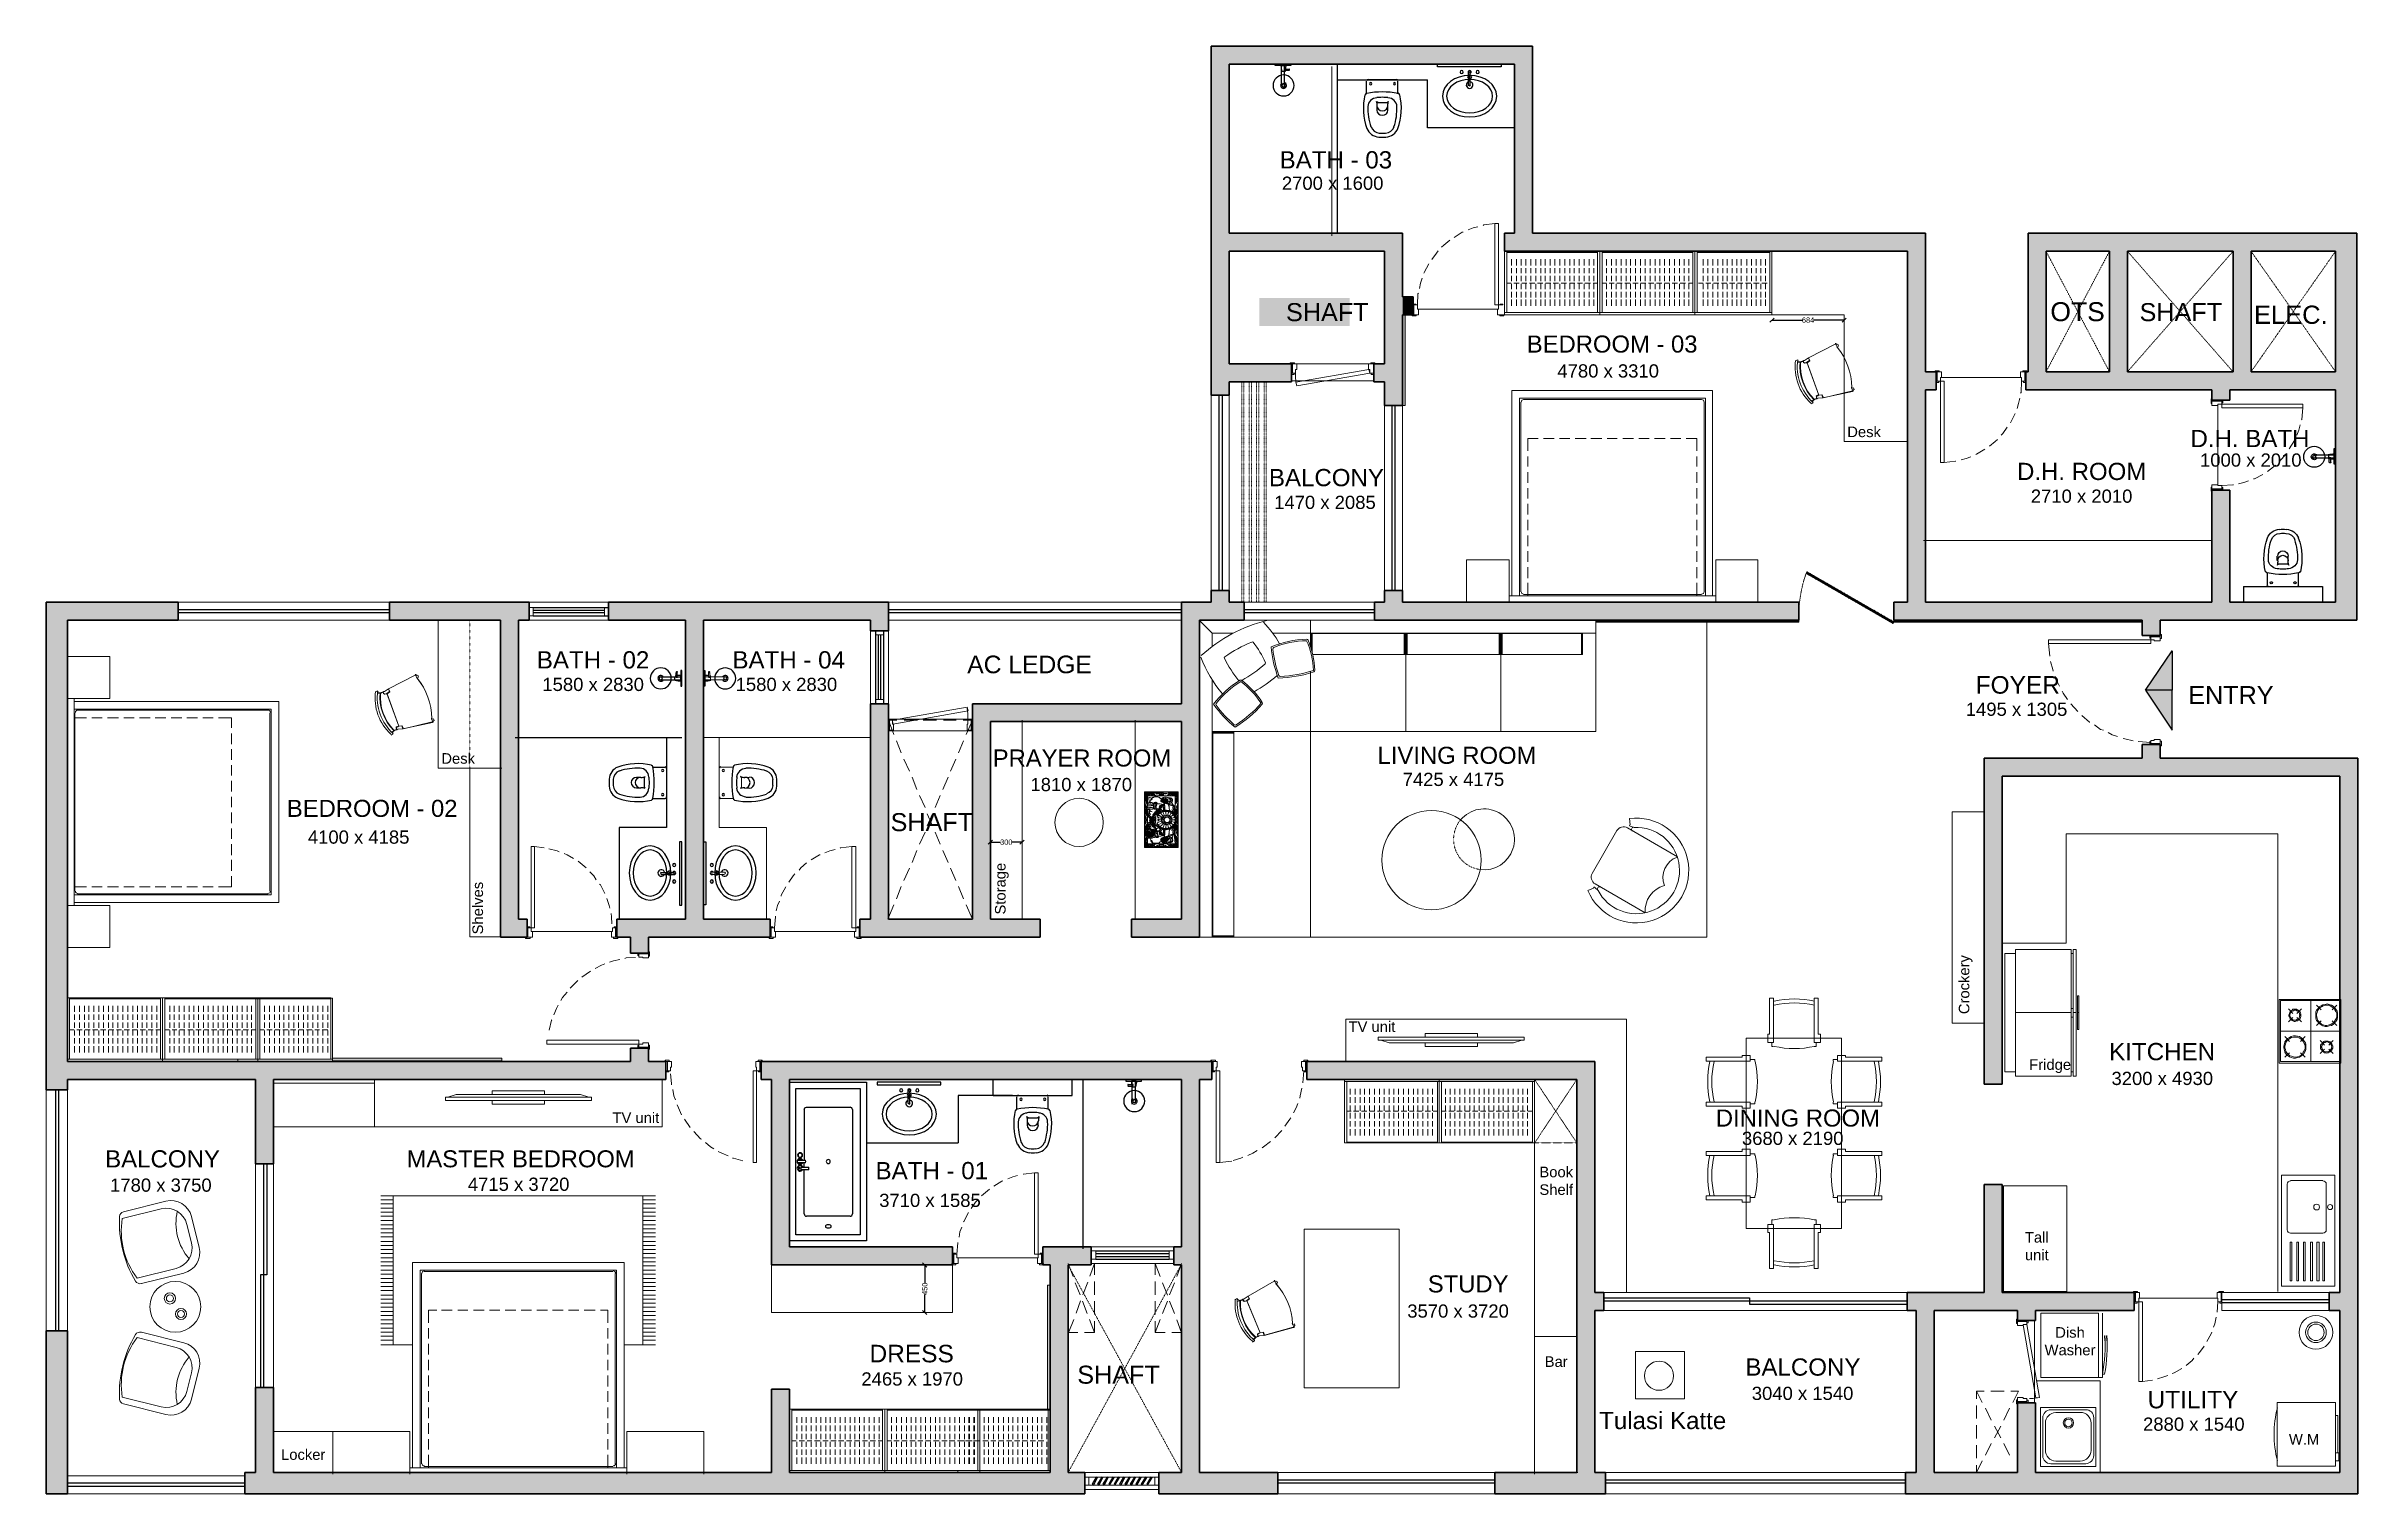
# Model space of a CAD drawing. Header units: millimetres. Extents: x 75500 to 345360, y -224327 to 19532.
# Drawn here: x 208347 to 230222, y 5837 to 19532 of the extents above; entities that cross this region are included whole.
import ezdxf

# ---------------------------------------------------------------- set-up
doc = ezdxf.new("R2010")
doc.units = ezdxf.units.MM
doc.header["$LTSCALE"] = 0.01
doc.linetypes.add('ZWCAD_ISO03W100', pattern=[30, 12, -18])
doc.layers.add('A- Ele 4', color=250, linetype='Continuous', lineweight=15, true_color=0x333333)
for name, color, linetype, lineweight in [('A- Windows', 150, 'Continuous', 9), ('A-WALL', 7, 'Continuous', 30), ('ele 0.1', 252, 'Continuous', 13), ('funiture', 11, 'Continuous', 5), ('furniture section', 7, 'Continuous', 25), ('hatch', 251, 'Continuous', 0)]:
    doc.layers.add(name, color=color, linetype=linetype, lineweight=lineweight)
doc.styles.add('Arial$001H0', font='arial.ttf')
doc.styles.get("Standard").update_dxf_attribs({"font": 'arial.ttf'})
doc.dimstyles.get("Standard").update_dxf_attribs({"dimtxt": 50, "dimasz": 30, "dimexe": 0.18, "dimexo": 0.0625, "dimgap": 0.09, "dimtad": 0, "dimdec": 0, "dimzin": 0, "dimdsep": 46, "dimtxsty": 'Standard', "dimblk": 'ARCHTICK', "dimtsz": 20, "dimcen": 0.09, "dimse1": 1, "dimse2": 1, "dimadec": 0, "dimazin": 0, "dimtfac": 1, "dimtdec": 4, "dimtofl": 0, "dimtmove": 0, "dimatfit": 3, "dimldrblk": 'ARCHTICK', "dimfxl": 1, "dimtolj": 1, "dimtzin": 0, "dimarcsym": 0})

msp = doc.modelspace()

# ---------------------------------------------------------------- texts
at = {"color": 7, "style": 'Arial$001H0'}
for s, height, p in [('BATH - 03', 163.3, (220019, 18376.2)), ('2700 x 1600', 125, (220040.3, 18174)), ('SHAFT', 170.65, (220079.6, 16931.4)), ('OTS', 179.4, (227312.8, 16931.4)), ('SHAFT', 170.65, (228156.9, 16931.4)), ('ELEC.', 172.43, (229240.5, 16906)), ('BEDROOM - 03', 161.349, (222358.1, 16634.2)), ('4780 x 3310', 125, (222647.8, 16398.1)), ('D.H. BATH', 162.98, (228639, 15739.5)), ('BALCONY', 163.05, (219917.8, 15369.9)), ('D.H. ROOM', 162.42, (226997.8, 15428.7)), ('1000 x 2010', 125, (228729.2, 15554.7)), ('2710 x 2010', 125, (227127.9, 15213.3)), ('1470 x 2085', 125, (219967.5, 15154.5)), ('BATH - 02', 163.3, (212989.7, 13645.4)), ('BATH - 04', 163.3, (214840.8, 13645.4)), ('AC LEDGE', 166.91, (217062.9, 13600.2)), ('FOYER', 165.81, (226605.7, 13407.2)), ('1580 x 2830', 125, (213042.2, 13432.2)), ('1580 x 2830', 125, (214871.2, 13432.2)), ('ENTRY', 170.49, (228618.3, 13308.2)), ('1495 x 1305', 125, (226512.4, 13197.1)), ('LIVING ROOM ', 161.455, (220945.7, 12743.2)), ('PRAYER ROOM ', 161.11, (217304.4, 12717.9)), ('1810 x 1870', 125, (217661.2, 12484.7)), ('7425 x 4175', 125, (221183.2, 12533.5)), ('BEDROOM - 02 ', 161.252, (210624.3, 12241.3)), ('SHAFT', 170.65, (216337.4, 12106.2)), ('4100 x 4185', 125, (210823, 11987.7)), ('KITCHEN', 163.61, (227869.1, 9938.9)), ('3200 x 4930', 125, (227891.4, 9704.5)), ('DINING ROOM ', 161.346, (224147.2, 9311.5)), ('3680 x 2190', 125, (224394, 9137.6)), ('BALCONY ', 162.74, (208904.5, 8924.5)), ('MASTER BEDROOM ', 160.646, (211757.8, 8926)), ('BATH - 01', 163.3, (216195.2, 8813)), ('1780 x 3750', 125, (208951.3, 8694.9)), ('4715 x 3720', 125, (212337.2, 8703.3)), ('3710 x 1585', 125, (216229.7, 8550.7)), ('STUDY', 161.35, (221421.3, 7742.1)), ('3570 x 3720', 125, (221227.1, 7503.5)), ('DRESS', 165.79, (216138, 7080.7)), ('SHAFT', 170.65, (218104.1, 6878.6)), ('BALCONY', 163.05, (224427.1, 6954.8)), ('2465 x 1970', 125, (216061.3, 6861.1)), ('3040 x 1540', 125, (224487.4, 6724.7)), ('UTILITY', 165.15, (228233.1, 6645.8)), ('Tulasi Katte', 163.053, (223043, 6449)), ('2880 x 1540', 125, (228190, 6433.4))]:
    msp.add_text(s, height=height, dxfattribs=at).set_placement(p)
at = {"layer": 'funiture', "style": 'Arial$001H0'}
for s, p in [('Desk', (225391, 15834.3)), ('Desk', (212086, 12744.3)), ('TV unit', (220671.4, 10206.7)), ('Fridge', (227112.9, 9848.1)), ('TV unit', (213705.8, 9345)), ('Locker', (210569.4, 6158.2))]:
    msp.add_text(s, height=100, dxfattribs=at).set_placement(p)
for s, p in [('Shelves', (212480.6, 11129.7)), ('Storage', (217425.3, 11317.4)), ('Crockery ', (226546.3, 10375.1))]:
    msp.add_text(s, height=100, rotation=90, dxfattribs=at).set_placement(p)
at = {"layer": 'funiture', "char_height": 100, "width": 309.589, "attachment_point": 1, "style": 'Arial$001H0'}
for s, insert in [('\\pxqc;Book \\PShelf', (222481.9, 8931.7)), ('\\pxqc;Tall unit', (227030, 8313.7)), ('\\pxqc;Dish\\PWasher', (227344, 7413.7)), ('\\pxqc;Bar', (222481.9, 7137.4)), ('\\pxqc;W.M', (229559.1, 6402.3))]:
    msp.add_mtext(s, dxfattribs=dict(at, insert=insert))

# ---------------------------------------------------------------- blocks, each defined once
blk = doc.blocks.new('yt8y78o')
at = {"color": 8, "linetype": 'Continuous', "lineweight": 5}
for p, q in [((27038, 18973), (27118, 18973)), ((27833, 18973), (27774, 18837))]:
    blk.add_line(p, q, dxfattribs=at)
at = {"color": 7, "linetype": 'Continuous', "lineweight": 5}
for p, q in [((27047, 18880), (27047, 18973)), ((27076, 18973), (27047, 18973)), ((27068, 18880), (27085, 18880)), ((27076, 18935), (27076, 18973)), ((27076, 18935), (27085, 18935)), ((27085, 18880), (27085, 18935)), ((27782, 18880), (27782, 18935)), ((27791, 18935), (27782, 18935)), ((27799, 18880), (27782, 18880)), ((27791, 18935), (27791, 18973)), ((27791, 18973), (27820, 18973)), ((27820, 18880), (27820, 18973))]:
    blk.add_line(p, q, dxfattribs=at)
for points in [[(27080, 18935), (27792, 19062), (27783, 19096), (27076, 18973)], [(27038, 18880), (27038, 18871), (27068, 18871), (27068, 18880)], [(27833, 18880), (27833, 18871), (27799, 18871), (27799, 18880)]]:
    blk.add_lwpolyline(points, close=True, dxfattribs=at)
for points in [[(27047, 18973), (27038, 18973), (27038, 18981), (27059, 18981), (27059, 18973)], [(27820, 18973), (27833, 18973), (27833, 18981), (27808, 18981), (27808, 18973)]]:
    blk.add_lwpolyline(points, dxfattribs=at)
blk = doc.blocks.new('wer qegf')
at = {"color": 7, "linetype": 'Continuous', "lineweight": 5}
for p, q in [((68654, 23151), (68654, 23245)), ((68688, 23245), (68654, 23245)), ((68688, 23206), (68688, 23245)), ((68688, 23206), (68696, 23206)), ((68696, 23151), (68696, 23206)), ((69446, 23151), (69446, 23206)), ((69454, 23206), (69446, 23206)), ((69454, 23206), (69454, 23245)), ((69454, 23245), (69488, 23245)), ((68675, 23151), (68696, 23151)), ((69467, 23151), (69446, 23151))]:
    blk.add_line(p, q, dxfattribs=at)
at = {"color": 8, "linetype": 'Continuous', "lineweight": 5}
blk.add_line((69446, 23206), (68696, 23206), dxfattribs=at)
for points in [[(68993, 23858), (68938, 23812), (68916, 23791)], [(69120, 23934), (69111, 23934), (69035, 23884)], [(69259, 23985), (69213, 23973), (69166, 23956)], [(69420, 24015), (69314, 24002), (69310, 23998)], [(68794, 23634), (68751, 23553), (68747, 23545)], [(68883, 23757), (68866, 23736), (68823, 23676)], [(68730, 23498), (68717, 23452), (68705, 23401)], [(68696, 23355), (68692, 23350), (68688, 23245)]]:
    blk.add_lwpolyline(points, dxfattribs=at)
at = {"color": 7, "linetype": 'Continuous', "lineweight": 5}
for points in [[(69420, 23245), (69420, 24015), (69454, 24015), (69454, 23245)], [(68637, 23151), (68637, 23143), (68675, 23143), (68675, 23151)], [(69505, 23151), (69505, 23143), (69467, 23143), (69467, 23151)]]:
    blk.add_lwpolyline(points, close=True, dxfattribs=at)
for points in [[(68654, 23245), (68646, 23245), (68646, 23253), (68671, 23253), (68671, 23245)], [(69488, 23245), (69496, 23245), (69496, 23253), (69471, 23253), (69471, 23245)]]:
    blk.add_lwpolyline(points, dxfattribs=at)
blk = doc.blocks.new('asfgvsag')
at = {"color": 7, "linetype": 'Continuous', "lineweight": 5}
for p, q in [((38841, 13559), (38841, 13470)), ((38871, 13470), (38841, 13470)), ((38858, 13559), (38879, 13559)), ((38871, 13504), (38871, 13470)), ((38871, 13504), (38879, 13504)), ((38879, 13559), (38879, 13504)), ((39612, 13559), (39612, 13504)), ((39629, 13559), (39612, 13559)), ((39620, 13504), (39612, 13504)), ((39620, 13504), (39620, 13470)), ((39620, 13470), (39650, 13470)), ((39650, 13559), (39650, 13470))]:
    blk.add_line(p, q, dxfattribs=at)
at = {"color": 8, "linetype": 'Continuous', "lineweight": 5}
for p, q in [((38879, 13504), (39612, 13504)), ((39612, 13373), (39620, 13470)), ((38905, 12717), (39002, 12730))]:
    blk.add_line(p, q, dxfattribs=at)
at = {"color": 7, "linetype": 'Continuous', "lineweight": 5}
for points in [[(38820, 13559), (38820, 13568), (38858, 13568), (38858, 13559)], [(39671, 13559), (39671, 13568), (39629, 13568), (39629, 13559)], [(38905, 13470), (38905, 12717), (38871, 12717), (38871, 13470)]]:
    blk.add_lwpolyline(points, close=True, dxfattribs=at)
for points in [[(38841, 13470), (38829, 13470), (38829, 13458), (38854, 13458), (38854, 13470)], [(39650, 13470), (39658, 13470), (39658, 13458), (39637, 13458), (39637, 13470)]]:
    blk.add_lwpolyline(points, dxfattribs=at)
at = {"color": 8, "linetype": 'Continuous', "lineweight": 5}
for points in [[(39514, 13094), (39557, 13166), (39561, 13182)], [(39578, 13229), (39590, 13263), (39603, 13326)], [(39320, 12869), (39375, 12916), (39392, 12937)], [(39430, 12971), (39447, 12992), (39489, 13051)], [(39049, 12742), (39108, 12759), (39146, 12772)], [(39188, 12793), (39205, 12797), (39277, 12840)]]:
    blk.add_lwpolyline(points, dxfattribs=at)
blk = doc.blocks.new('wm')
at = {"layer": 'funiture'}
blk.add_lwpolyline([(979030, -145887), (978480, -145887), (978480, -146488), (979030, -146488)], close=True, dxfattribs=at)
for points in [[(979030, -146010), (979052, -146010), (979052, -146361)], [(979030, -146437), (979064, -146437), (979064, -146361), (979030, -146361)]]:
    blk.add_lwpolyline(points, dxfattribs=at)
blk.add_open_spline([(978482, -145936), (978440, -146100), (978440, -146272), (978482, -146435)], degree=3, dxfattribs=at)
blk = doc.blocks.new('werfwef')
at = {"layer": 'funiture'}
for p, q in [((71968, 14517), (71968, 14440)), ((72023, 14517), (71968, 14517)), ((71985, 14440), (71968, 14440)), ((72006, 14559), (72006, 14517)), ((72023, 14559), (72006, 14559)), ((72425, 14559), (72408, 14559)), ((72408, 14517), (72408, 14098)), ((72468, 14517), (72408, 14517)), ((72425, 14559), (72425, 14517)), ((72468, 14517), (72468, 14440)), ((72447, 14098), (72408, 14098))]:
    blk.add_line(p, q, dxfattribs=at)
for points in [[(72023, 14517), (72023, 14098), (71985, 14098), (71985, 14440)], [(72468, 14440), (72447, 14440), (72447, 14098)]]:
    blk.add_lwpolyline(points, dxfattribs=at)
for points in [[(72412, 14559), (72286, 14587), (72155, 14587), (72028, 14559)], [(72028, 14173), (72155, 14146), (72286, 14146), (72412, 14173)], [(72028, 14134), (72155, 14108), (72285, 14108), (72412, 14134)]]:
    blk.add_open_spline(points, degree=3, dxfattribs=at)
blk = doc.blocks.new('taps')
at = {"layer": 'A- Ele 4', "lineweight": 25}
for p, q in [((964474, -143680), (964554, -143680)), ((964554, -143706), (964474, -143706)), ((964499, -143652), (964499, -143652)), ((964504, -143652), (964504, -143652)), ((964540, -143745), (964540, -143707)), ((964508, -143745), (964584, -143745)), ((964584, -143771), (964508, -143771))]:
    blk.add_line(p, q, dxfattribs=at)
for points in [[(964474, -143680), (964473, -143689), (964473, -143697), (964474, -143706)], [(964501, -143665), (964491, -143665), (964482, -143670), (964477, -143679)], [(964477, -143706), (964482, -143715), (964491, -143720), (964501, -143720)], [(964501, -143610), (964489, -143610), (964478, -143620), (964478, -143633)], [(964478, -143633), (964478, -143646), (964489, -143656), (964501, -143656)], [(964501, -143614), (964491, -143614), (964482, -143623), (964482, -143633)], [(964482, -143633), (964482, -143644), (964491, -143652), (964501, -143652)], [(964501, -143669), (964494, -143669), (964487, -143673), (964482, -143679)], [(964482, -143706), (964487, -143712), (964494, -143716), (964501, -143716)], [(964525, -143633), (964525, -143620), (964514, -143610), (964501, -143610)], [(964521, -143633), (964521, -143623), (964512, -143614), (964501, -143614)], [(964501, -143656), (964514, -143656), (964525, -143646), (964525, -143633)], [(964501, -143652), (964512, -143652), (964521, -143644), (964521, -143633)], [(964526, -143679), (964521, -143670), (964511, -143665), (964501, -143665)], [(964521, -143679), (964516, -143673), (964509, -143669), (964501, -143669)], [(964501, -143720), (964511, -143720), (964521, -143715), (964526, -143706)], [(964501, -143716), (964509, -143716), (964516, -143712), (964521, -143706)], [(964554, -143706), (964555, -143698), (964555, -143689), (964554, -143680)], [(964495, -143729), (964482, -143732), (964474, -143743), (964474, -143756)], [(964474, -143756), (964474, -143768), (964482, -143779), (964495, -143783)], [(964495, -143734), (964485, -143737), (964478, -143746), (964478, -143756)], [(964478, -143756), (964478, -143766), (964485, -143775), (964495, -143778)], [(964493, -143750), (964490, -143750), (964487, -143752), (964487, -143756)], [(964487, -143756), (964487, -143759), (964490, -143762), (964493, -143762)], [(964499, -143756), (964499, -143752), (964497, -143750), (964493, -143750)], [(964493, -143762), (964497, -143762), (964499, -143759), (964499, -143756)], [(964526, -143743), (964519, -143732), (964507, -143726), (964495, -143729)], [(964521, -143743), (964515, -143734), (964504, -143731), (964495, -143734)], [(964495, -143783), (964506, -143786), (964518, -143781), (964525, -143771)], [(964495, -143778), (964504, -143781), (964513, -143778), (964519, -143771)], [(964508, -143745), (964507, -143754), (964507, -143762), (964508, -143771)], [(964584, -143771), (964585, -143762), (964585, -143754), (964584, -143745)]]:
    blk.add_open_spline(points, degree=3, dxfattribs=at)
blk = doc.blocks.new('e ge')
at = {"layer": 'A- Ele 4', "lineweight": 25}
for p, q in [((63833, 15774), (63833, 15799)), ((63850, 15774), (63850, 15799)), ((64637, 15753), (64637, 15905)), ((64637, 15753), (65386, 15753)), ((64874, 15753), (65145, 15753)), ((65386, 15753), (65386, 15905)), ((65488, 14301), (65488, 15905)), ((65958, 15854), (65911, 15854)), ((65911, 15841), (65958, 15841)), ((65992, 15888), (65945, 15888)), ((65987, 15833), (65949, 15833)), ((65954, 15672), (65954, 15888)), ((65983, 15698), (65983, 15888)), ((62849, 15620), (62849, 15139)), ((62872, 15642), (63283, 15642)), ((63306, 15619), (63306, 14633)), ((63833, 15676), (63833, 15736)), ((63850, 15676), (63850, 15736)), ((64861, 15626), (64861, 15740)), ((64967, 15541), (65056, 15541)), ((65158, 15626), (65158, 15740)), ((64959, 15511), (64959, 15469)), ((65060, 15511), (65060, 15469)), ((63439, 15304), (64307, 15304)), ((62849, 14633), (62849, 15050)), ((63283, 14610), (62872, 14610))]:
    blk.add_line(p, q, dxfattribs=at)
for points in [[(62711, 14377), (62711, 15880), (63439, 15880), (63439, 14377)], [(62770, 14436), (62770, 15820), (63380, 15820), (63380, 14436)], [(63541, 15854), (64142, 15854), (64142, 15880), (63541, 15880)], [(63837, 15757), (63846, 15757), (63846, 15723), (63837, 15723)], [(66042, 15905), (65894, 15905), (65894, 15888), (66042, 15888)]]:
    blk.add_lwpolyline(points, close=True, dxfattribs=at)
for points in [[(64819, 15753), (64307, 15753), (64307, 15304)], [(63079, 14529), (63079, 14529), (63075, 14529), (63075, 14529)]]:
    blk.add_lwpolyline(points, dxfattribs=at)
for points in [[(63843, 15774), (63702, 15774), (63587, 15686), (63587, 15577)], [(63767, 15816), (63759, 15816), (63752, 15809), (63752, 15801)], [(63752, 15801), (63752, 15793), (63759, 15786), (63767, 15786)], [(63782, 15801), (63782, 15809), (63775, 15816), (63767, 15816)], [(63767, 15786), (63775, 15786), (63782, 15793), (63782, 15801)], [(63843, 15774), (63833, 15774), (63825, 15766), (63824, 15756)], [(63824, 15756), (63824, 15746), (63831, 15737), (63841, 15736)], [(63829, 15806), (63827, 15800), (63829, 15793), (63835, 15789)], [(63843, 15816), (63837, 15816), (63831, 15812), (63829, 15806)], [(63843, 15812), (63838, 15812), (63833, 15807), (63833, 15801)], [(63843, 15761), (63840, 15761), (63838, 15759), (63837, 15756)], [(63837, 15756), (63837, 15753), (63838, 15750), (63841, 15749)], [(63858, 15806), (63856, 15812), (63850, 15816), (63843, 15816)], [(63854, 15801), (63854, 15807), (63849, 15812), (63843, 15812)], [(64100, 15577), (64100, 15686), (63985, 15774), (63843, 15774)], [(63862, 15756), (63862, 15766), (63854, 15774), (63843, 15774)], [(63850, 15756), (63849, 15759), (63847, 15761), (63843, 15761)], [(63846, 15736), (63856, 15737), (63863, 15746), (63862, 15756)], [(63846, 15749), (63848, 15750), (63850, 15753), (63850, 15756)], [(63852, 15789), (63857, 15793), (63860, 15800), (63858, 15806)], [(63920, 15816), (63911, 15816), (63905, 15809), (63905, 15801)], [(63905, 15801), (63905, 15793), (63911, 15786), (63920, 15786)], [(63934, 15801), (63934, 15809), (63928, 15816), (63920, 15816)], [(63920, 15786), (63928, 15786), (63934, 15793), (63934, 15801)], [(64876, 15757), (64870, 15757), (64866, 15750), (64866, 15742)], [(65158, 15742), (65158, 15750), (65153, 15757), (65147, 15757)], [(65973, 15799), (65918, 15799), (65873, 15755), (65873, 15700)], [(65913, 15858), (65912, 15858), (65911, 15856), (65911, 15852)], [(65911, 15852), (65911, 15848), (65912, 15846), (65913, 15846)], [(65915, 15852), (65915, 15856), (65914, 15858), (65913, 15858)], [(65913, 15846), (65914, 15846), (65915, 15848), (65915, 15852)], [(65945, 15891), (65945, 15880), (65945, 15869), (65947, 15858)], [(65950, 15846), (65950, 15843), (65951, 15839), (65953, 15836)], [(65962, 15852), (65962, 15856), (65961, 15858), (65960, 15858)], [(65960, 15846), (65961, 15846), (65962, 15848), (65962, 15852)], [(66072, 15700), (66072, 15755), (66027, 15799), (65973, 15799)], [(65988, 15836), (65994, 15854), (65997, 15872), (65996, 15891)], [(62849, 15619), (62849, 15632), (62859, 15642), (62872, 15642)], [(63306, 15619), (63306, 15632), (63295, 15642), (63283, 15642)], [(63587, 15577), (63587, 15468), (63702, 15380), (63843, 15380)], [(63843, 15736), (63723, 15736), (63625, 15665), (63625, 15577)], [(63625, 15577), (63625, 15489), (63723, 15418), (63843, 15418)], [(63834, 15709), (63819, 15704), (63810, 15689), (63812, 15674)], [(63812, 15674), (63814, 15658), (63828, 15647), (63843, 15647)], [(63835, 15677), (63837, 15674), (63840, 15672), (63843, 15672)], [(64061, 15577), (64061, 15665), (63964, 15736), (63843, 15736)], [(63843, 15672), (63847, 15672), (63850, 15674), (63852, 15677)], [(63843, 15647), (63859, 15647), (63872, 15658), (63875, 15674)], [(63843, 15380), (63985, 15380), (64100, 15468), (64100, 15577)], [(63843, 15418), (63964, 15418), (64061, 15489), (64061, 15577)], [(63875, 15674), (63877, 15689), (63868, 15704), (63853, 15709)], [(64847, 15612), (64822, 15506), (64828, 15395), (64866, 15292)], [(64864, 15625), (64857, 15624), (64851, 15618), (64849, 15611)], [(65160, 15623), (65062, 15643), (64961, 15643), (64864, 15623)], [(64959, 15587), (64913, 15584), (64876, 15548), (64874, 15504)], [(64902, 15727), (64896, 15727), (64891, 15722), (64891, 15717)], [(64891, 15717), (64891, 15711), (64896, 15706), (64902, 15706)], [(64912, 15717), (64912, 15722), (64908, 15727), (64902, 15727)], [(64902, 15706), (64908, 15706), (64912, 15711), (64912, 15717)], [(64963, 15512), (64963, 15526), (64961, 15540), (64957, 15553)], [(65012, 15592), (64994, 15592), (64976, 15591), (64958, 15590)], [(64959, 15554), (64960, 15549), (64964, 15545), (64969, 15545)], [(65065, 15590), (65047, 15591), (65029, 15592), (65012, 15592)], [(65059, 15545), (65064, 15545), (65068, 15549), (65069, 15554)], [(65071, 15553), (65067, 15540), (65065, 15526), (65065, 15512)], [(65153, 15504), (65152, 15548), (65115, 15584), (65069, 15587)], [(65126, 15727), (65120, 15727), (65115, 15722), (65115, 15717)], [(65115, 15717), (65115, 15711), (65120, 15706), (65126, 15706)], [(65137, 15717), (65137, 15722), (65132, 15727), (65126, 15727)], [(65126, 15706), (65132, 15706), (65137, 15711), (65137, 15717)], [(65157, 15292), (65195, 15395), (65202, 15506), (65176, 15612)], [(65174, 15611), (65172, 15618), (65167, 15624), (65159, 15625)], [(65873, 15700), (65873, 15645), (65918, 15600), (65973, 15600)], [(65959, 15724), (65948, 15718), (65943, 15705), (65946, 15693)], [(65946, 15693), (65949, 15681), (65960, 15672), (65973, 15672)], [(65973, 15714), (65964, 15714), (65958, 15708), (65958, 15700)], [(65958, 15700), (65958, 15691), (65964, 15685), (65973, 15685)], [(65987, 15700), (65987, 15708), (65981, 15714), (65973, 15714)], [(65973, 15685), (65981, 15685), (65987, 15691), (65987, 15700)], [(65973, 15600), (66027, 15600), (66072, 15645), (66072, 15700)], [(65973, 15672), (65985, 15672), (65996, 15681), (65999, 15693)], [(65999, 15693), (66002, 15705), (65997, 15718), (65986, 15724)], [(64874, 15503), (64872, 15437), (64882, 15371), (64903, 15308)], [(64959, 15513), (64959, 15487), (64982, 15465), (65012, 15465)], [(64959, 15471), (64959, 15444), (64982, 15422), (65012, 15422)], [(65012, 15465), (65041, 15465), (65065, 15487), (65065, 15513)], [(65012, 15422), (65041, 15422), (65065, 15444), (65065, 15471)], [(65125, 15308), (65146, 15371), (65155, 15437), (65153, 15503)], [(63077, 15147), (63067, 15147), (63058, 15139), (63058, 15128)], [(63058, 15128), (63058, 15118), (63067, 15109), (63077, 15109)], [(63096, 15128), (63096, 15139), (63088, 15147), (63077, 15147)], [(63077, 15109), (63088, 15109), (63096, 15118), (63096, 15128)], [(64869, 15292), (64887, 15246), (64932, 15214), (64983, 15211)], [(64904, 15308), (64916, 15274), (64948, 15251), (64985, 15249)], [(64980, 15212), (64990, 15211), (65001, 15211), (65012, 15211)], [(64983, 15250), (64993, 15249), (65002, 15249), (65012, 15249)], [(65012, 15249), (65021, 15249), (65031, 15249), (65040, 15250)], [(65012, 15211), (65022, 15211), (65033, 15211), (65044, 15212)], [(65042, 15249), (65080, 15251), (65112, 15274), (65123, 15308)], [(65045, 15211), (65096, 15214), (65140, 15246), (65158, 15292)], [(62849, 14633), (62849, 14620), (62859, 14610), (62872, 14610)], [(63077, 14529), (63062, 14529), (63050, 14523), (63050, 14514)], [(63050, 14514), (63050, 14506), (63062, 14500), (63077, 14500)], [(63105, 14514), (63105, 14523), (63093, 14529), (63077, 14529)], [(63077, 14500), (63093, 14500), (63105, 14506), (63105, 14514)], [(63283, 14610), (63295, 14610), (63306, 14620), (63306, 14633)]]:
    blk.add_open_spline(points, degree=3, dxfattribs=at)
at = {"layer": 'A- Ele 4'}
blk.add_blockref('taps', (-901691, 158821), dxfattribs=at)
blk = doc.blocks.new('werf')
at = {"layer": 'funiture'}
for p, q in [((71803, 15228), (71727, 15228)), ((71727, 15207), (71727, 15228)), ((71803, 15168), (71803, 15228)), ((71845, 15185), (71803, 15185)), ((71845, 15168), (71845, 15185)), ((71803, 14787), (71384, 14787)), ((71384, 14749), (71384, 14787)), ((71803, 14728), (71727, 14728)), ((71803, 14728), (71803, 14787)), ((71845, 14771), (71803, 14771)), ((71845, 14771), (71845, 14787))]:
    blk.add_line(p, q, dxfattribs=at)
for points in [[(71803, 15168), (71384, 15168), (71384, 15207), (71727, 15207)], [(71727, 14728), (71727, 14749), (71384, 14749)]]:
    blk.add_lwpolyline(points, dxfattribs=at)
for points in [[(71421, 15172), (71394, 15045), (71394, 14915), (71421, 14788)], [(71460, 15172), (71432, 15046), (71432, 14915), (71460, 14788)], [(71850, 14788), (71878, 14915), (71878, 15046), (71850, 15172)]]:
    blk.add_open_spline(points, degree=3, dxfattribs=at)
blk = doc.blocks.new('wsrtfgre')
at = {"layer": 'A- Ele 4', "lineweight": 25}
for p, q in [((67384, 25501), (67431, 25501)), ((67393, 25310), (67393, 25501)), ((67393, 25446), (67427, 25446)), ((67422, 25285), (67422, 25501)), ((67422, 25467), (67465, 25467)), ((67465, 25454), (67422, 25454)), ((67922, 23913), (67922, 25513)), ((69162, 25407), (69162, 25437)), ((69179, 25407), (69179, 25437)), ((67922, 25365), (68773, 25365)), ((68197, 25234), (68197, 25352)), ((68480, 25365), (68210, 25365)), ((68493, 25234), (68493, 25352)), ((69162, 25310), (69162, 25369)), ((69179, 25310), (69179, 25369)), ((68294, 25120), (68294, 25077)), ((68392, 25149), (68298, 25149)), ((68396, 25120), (68396, 25077))]:
    blk.add_line(p, q, dxfattribs=at)
for points in [[(67333, 25513), (67482, 25513), (67482, 25501), (67333, 25501)], [(69471, 25488), (68870, 25488), (68870, 25513), (69471, 25513)], [(69175, 25395), (69166, 25395), (69166, 25357), (69175, 25357)]]:
    blk.add_lwpolyline(points, close=True, dxfattribs=at)
blk.add_lwpolyline([(69598, 24912), (68773, 24912), (68773, 25365)], dxfattribs=at)
for points in [[(67412, 25412), (67357, 25412), (67312, 25367), (67312, 25312)], [(67389, 25499), (67388, 25480), (67390, 25462), (67396, 25444)], [(67511, 25312), (67511, 25367), (67467, 25412), (67412, 25412)], [(67424, 25467), (67423, 25467), (67422, 25464), (67422, 25460)], [(67422, 25460), (67422, 25457), (67423, 25454), (67424, 25454)], [(67427, 25444), (67429, 25448), (67430, 25451), (67431, 25455)], [(67433, 25467), (67435, 25477), (67435, 25488), (67435, 25499)], [(67467, 25467), (67466, 25467), (67465, 25464), (67465, 25460)], [(67465, 25460), (67465, 25457), (67466, 25454), (67467, 25454)], [(67469, 25460), (67469, 25464), (67468, 25467), (67467, 25467)], [(67467, 25454), (67468, 25454), (67469, 25457), (67469, 25460)], [(69173, 25407), (69031, 25407), (68916, 25319), (68916, 25211)], [(69096, 25454), (69088, 25454), (69082, 25447), (69082, 25439)], [(69082, 25439), (69082, 25431), (69088, 25424), (69096, 25424)], [(69111, 25439), (69111, 25447), (69105, 25454), (69096, 25454)], [(69096, 25424), (69105, 25424), (69111, 25431), (69111, 25439)], [(69154, 25394), (69153, 25384), (69160, 25375), (69170, 25374)], [(69173, 25412), (69162, 25412), (69154, 25404), (69154, 25394)], [(69158, 25444), (69156, 25438), (69159, 25431), (69164, 25427)], [(69173, 25454), (69166, 25454), (69160, 25450), (69158, 25444)], [(69173, 25450), (69167, 25450), (69162, 25445), (69162, 25439)], [(69173, 25399), (69169, 25399), (69167, 25397), (69166, 25394)], [(69166, 25394), (69166, 25391), (69168, 25388), (69170, 25387)], [(69187, 25444), (69185, 25450), (69179, 25454), (69173, 25454)], [(69183, 25439), (69183, 25445), (69178, 25450), (69173, 25450)], [(69192, 25394), (69191, 25404), (69183, 25412), (69173, 25412)], [(69429, 25211), (69429, 25319), (69314, 25407), (69173, 25407)], [(69179, 25394), (69178, 25397), (69176, 25399), (69173, 25399)], [(69175, 25374), (69185, 25375), (69192, 25384), (69192, 25394)], [(69175, 25387), (69178, 25388), (69179, 25391), (69179, 25394)], [(69181, 25427), (69187, 25431), (69189, 25438), (69187, 25444)], [(69249, 25454), (69241, 25454), (69234, 25447), (69234, 25439)], [(69234, 25439), (69234, 25431), (69241, 25424), (69249, 25424)], [(69264, 25439), (69264, 25447), (69257, 25454), (69249, 25454)], [(69249, 25424), (69257, 25424), (69264, 25431), (69264, 25439)], [(67312, 25312), (67312, 25257), (67357, 25213), (67412, 25213)], [(67398, 25336), (67387, 25330), (67382, 25317), (67385, 25305)], [(67385, 25305), (67388, 25293), (67399, 25285), (67412, 25285)], [(67412, 25327), (67404, 25327), (67397, 25320), (67397, 25312)], [(67397, 25312), (67397, 25304), (67404, 25297), (67412, 25297)], [(67427, 25312), (67427, 25320), (67420, 25327), (67412, 25327)], [(67412, 25297), (67420, 25297), (67427, 25304), (67427, 25312)], [(67412, 25213), (67467, 25213), (67511, 25257), (67511, 25312)], [(67412, 25285), (67424, 25285), (67435, 25293), (67438, 25305)], [(67438, 25305), (67441, 25317), (67436, 25330), (67425, 25336)], [(68182, 25225), (68157, 25119), (68164, 25007), (68201, 24905)], [(68199, 25238), (68192, 25236), (68186, 25231), (68185, 25224)], [(68495, 25236), (68397, 25256), (68297, 25256), (68199, 25236)], [(68212, 25369), (68206, 25369), (68201, 25363), (68201, 25355)], [(68294, 25196), (68248, 25193), (68211, 25157), (68210, 25112)], [(68237, 25340), (68231, 25340), (68226, 25335), (68226, 25329)], [(68226, 25329), (68226, 25323), (68231, 25319), (68237, 25319)], [(68248, 25329), (68248, 25335), (68243, 25340), (68237, 25340)], [(68237, 25319), (68243, 25319), (68248, 25323), (68248, 25329)], [(68298, 25121), (68298, 25134), (68296, 25148), (68292, 25162)], [(68347, 25200), (68329, 25200), (68312, 25199), (68294, 25198)], [(68294, 25162), (68295, 25157), (68299, 25154), (68304, 25153)], [(68400, 25198), (68383, 25199), (68365, 25200), (68347, 25200)], [(68394, 25153), (68399, 25154), (68403, 25157), (68404, 25162)], [(68402, 25162), (68398, 25148), (68396, 25134), (68396, 25121)], [(68485, 25112), (68483, 25157), (68446, 25193), (68400, 25196)], [(68461, 25340), (68456, 25340), (68451, 25335), (68451, 25329)], [(68451, 25329), (68451, 25323), (68456, 25319), (68461, 25319)], [(68472, 25329), (68472, 25335), (68467, 25340), (68461, 25340)], [(68461, 25319), (68467, 25319), (68472, 25323), (68472, 25329)], [(68493, 25355), (68493, 25363), (68488, 25369), (68483, 25369)], [(68493, 24905), (68531, 25007), (68537, 25119), (68512, 25225)], [(68510, 25224), (68508, 25231), (68502, 25236), (68495, 25238)], [(68916, 25211), (68916, 25102), (69031, 25014), (69173, 25014)], [(69173, 25369), (69052, 25369), (68955, 25298), (68955, 25211)], [(68955, 25211), (68955, 25123), (69052, 25052), (69173, 25052)], [(69163, 25347), (69148, 25342), (69139, 25327), (69141, 25312)], [(69141, 25312), (69144, 25296), (69157, 25285), (69173, 25285)], [(69164, 25315), (69166, 25312), (69169, 25310), (69173, 25310)], [(69390, 25211), (69390, 25298), (69293, 25369), (69173, 25369)], [(69173, 25310), (69176, 25310), (69179, 25312), (69181, 25315)], [(69173, 25285), (69188, 25285), (69202, 25296), (69204, 25312)], [(69173, 25014), (69314, 25014), (69429, 25102), (69429, 25211)], [(69173, 25052), (69293, 25052), (69390, 25123), (69390, 25211)], [(69204, 25312), (69206, 25327), (69197, 25342), (69182, 25347)], [(68210, 25116), (68208, 25049), (68217, 24983), (68238, 24921)], [(68294, 25122), (68294, 25095), (68318, 25073), (68347, 25073)], [(68294, 25079), (68294, 25053), (68318, 25031), (68347, 25031)], [(68347, 25073), (68376, 25073), (68400, 25095), (68400, 25122)], [(68347, 25031), (68376, 25031), (68400, 25053), (68400, 25079)], [(68456, 24921), (68477, 24983), (68487, 25049), (68484, 25116)], [(68201, 24905), (68218, 24858), (68263, 24827), (68314, 24824)], [(68240, 24921), (68251, 24887), (68284, 24864), (68321, 24862)], [(68315, 24824), (68326, 24824), (68336, 24823), (68347, 24823)], [(68318, 24862), (68328, 24862), (68338, 24861), (68347, 24861)], [(68347, 24861), (68357, 24861), (68366, 24862), (68376, 24862)], [(68347, 24823), (68358, 24823), (68369, 24824), (68379, 24824)], [(68378, 24862), (68415, 24864), (68447, 24887), (68459, 24921)], [(68380, 24824), (68431, 24827), (68476, 24858), (68494, 24905)]]:
    blk.add_open_spline(points, degree=3, dxfattribs=at)
blk = doc.blocks.new('azserfwer')
at = {"layer": 'A- Ele 4', "lineweight": 25}
for p, q in [((76823, 20806), (76823, 20849)), ((76925, 20806), (76925, 20849)), ((76726, 20692), (76726, 20574)), ((76827, 20777), (76921, 20777)), ((77022, 20692), (77022, 20574)), ((76502, 20561), (77251, 20561)), ((76502, 20561), (76502, 20413)), ((76739, 20561), (77009, 20561)), ((77251, 20561), (77251, 20413))]:
    blk.add_line(p, q, dxfattribs=at)
for points in [[(76711, 20701), (76686, 20807), (76693, 20919), (76730, 21021)], [(76730, 21021), (76747, 21068), (76792, 21100), (76843, 21103)], [(76739, 20810), (76737, 20877), (76746, 20943), (76767, 21005)], [(76769, 21005), (76780, 21039), (76813, 21062), (76850, 21064)], [(76844, 21102), (76855, 21102), (76865, 21103), (76876, 21103)], [(76847, 21064), (76857, 21064), (76867, 21065), (76876, 21065)], [(76876, 21103), (76887, 21103), (76898, 21102), (76908, 21102)], [(76876, 21065), (76886, 21065), (76895, 21064), (76905, 21064)], [(76907, 21064), (76944, 21062), (76976, 21039), (76988, 21005)], [(76909, 21103), (76960, 21100), (77005, 21068), (77023, 21021)], [(76985, 21005), (77006, 20943), (77016, 20877), (77013, 20810)], [(77022, 21021), (77060, 20919), (77066, 20807), (77041, 20701)], [(76823, 20730), (76777, 20733), (76740, 20770), (76739, 20814)], [(76827, 20805), (76827, 20792), (76825, 20778), (76821, 20764)], [(76827, 20847), (76827, 20876), (76849, 20900), (76876, 20900)], [(76827, 20804), (76827, 20834), (76849, 20857), (76876, 20857)], [(76876, 20900), (76903, 20900), (76925, 20876), (76925, 20847)], [(76876, 20857), (76903, 20857), (76925, 20834), (76925, 20804)], [(76931, 20764), (76927, 20778), (76925, 20792), (76925, 20805)], [(77014, 20814), (77012, 20770), (76975, 20733), (76929, 20730)], [(76728, 20688), (76721, 20690), (76715, 20695), (76714, 20703)], [(76741, 20561), (76732, 20561), (76726, 20566), (76726, 20572)], [(77024, 20690), (76926, 20670), (76826, 20670), (76728, 20690)], [(76755, 20597), (76755, 20603), (76760, 20607), (76766, 20607)], [(76766, 20586), (76760, 20586), (76755, 20591), (76755, 20597)], [(76766, 20607), (76772, 20607), (76777, 20603), (76777, 20597)], [(76777, 20597), (76777, 20591), (76772, 20586), (76766, 20586)], [(76823, 20764), (76824, 20769), (76828, 20772), (76833, 20773)], [(76876, 20726), (76858, 20726), (76841, 20727), (76823, 20728)], [(76929, 20728), (76912, 20727), (76894, 20726), (76876, 20726)], [(76923, 20773), (76928, 20772), (76932, 20769), (76933, 20764)], [(76980, 20597), (76980, 20603), (76985, 20607), (76990, 20607)], [(76990, 20586), (76985, 20586), (76980, 20591), (76980, 20597)], [(76990, 20607), (76996, 20607), (77001, 20603), (77001, 20597)], [(77001, 20597), (77001, 20591), (76996, 20586), (76990, 20586)], [(77026, 20572), (77026, 20566), (77020, 20561), (77012, 20561)], [(77039, 20703), (77037, 20695), (77031, 20690), (77024, 20688)]]:
    blk.add_open_spline(points, degree=3, dxfattribs=at)
blk = doc.blocks.new('qfwf')
at = {"layer": 'A- Ele 4', "lineweight": 25}
for p, q in [((77145, 21793), (77361, 21793)), ((77170, 21822), (77361, 21822)), ((77306, 21827), (77306, 21788)), ((77314, 21750), (77314, 21797)), ((77327, 21797), (77327, 21750)), ((77361, 21831), (77361, 21784))]:
    blk.add_line(p, q, dxfattribs=at)
blk.add_lwpolyline([(77373, 21882), (77373, 21733), (77361, 21733), (77361, 21882)], close=True, dxfattribs=at)
for points in [[(77073, 21803), (77073, 21858), (77117, 21903), (77172, 21903)], [(77172, 21903), (77227, 21903), (77272, 21858), (77272, 21803)], [(77172, 21704), (77117, 21704), (77073, 21748), (77073, 21803)], [(77145, 21803), (77145, 21816), (77153, 21827), (77166, 21830)], [(77166, 21777), (77153, 21780), (77145, 21791), (77145, 21803)], [(77158, 21803), (77158, 21811), (77164, 21818), (77172, 21818)], [(77172, 21788), (77164, 21788), (77158, 21795), (77158, 21803)], [(77166, 21830), (77178, 21833), (77190, 21828), (77197, 21817)], [(77197, 21790), (77190, 21779), (77178, 21773), (77166, 21777)], [(77172, 21818), (77181, 21818), (77187, 21811), (77187, 21803)], [(77187, 21803), (77187, 21795), (77181, 21788), (77172, 21788)], [(77272, 21803), (77272, 21748), (77227, 21704), (77172, 21704)], [(77309, 21823), (77326, 21829), (77345, 21832), (77363, 21830)], [(77319, 21784), (77316, 21785), (77312, 21786), (77309, 21788)], [(77318, 21795), (77318, 21796), (77321, 21797), (77325, 21797)], [(77318, 21748), (77318, 21749), (77321, 21750), (77325, 21750)], [(77325, 21746), (77321, 21746), (77318, 21747), (77318, 21748)], [(77325, 21797), (77328, 21797), (77331, 21796), (77331, 21795)], [(77325, 21750), (77328, 21750), (77331, 21749), (77331, 21748)], [(77331, 21748), (77331, 21747), (77328, 21746), (77325, 21746)], [(77363, 21780), (77353, 21780), (77342, 21780), (77331, 21782)]]:
    blk.add_open_spline(points, degree=3, dxfattribs=at)
blk = doc.blocks.new('sdfg qefg')
at = {"color": 7, "linetype": 'Continuous', "lineweight": 5}
for p, q in [((36962, 22269), (36962, 22180)), ((36995, 22180), (36962, 22180)), ((36983, 22269), (37004, 22269)), ((36995, 22214), (36995, 22180)), ((36995, 22214), (37004, 22214)), ((37004, 22269), (37004, 22214)), ((37753, 22269), (37753, 22214)), ((37774, 22269), (37753, 22269)), ((37762, 22214), (37753, 22214)), ((37762, 22214), (37762, 22180)), ((37762, 22180), (37791, 22180)), ((37791, 22269), (37791, 22180))]:
    blk.add_line(p, q, dxfattribs=at)
for points in [[(36945, 22269), (36945, 22278), (36983, 22278), (36983, 22269)], [(37029, 22180), (37029, 21410), (36995, 21410), (36995, 22180)], [(37812, 22269), (37812, 22278), (37774, 22278), (37774, 22269)]]:
    blk.add_lwpolyline(points, close=True, dxfattribs=at)
for points in [[(36962, 22180), (36953, 22180), (36953, 22168), (36979, 22168), (36979, 22180)], [(37791, 22180), (37804, 22180), (37804, 22168), (37779, 22168), (37779, 22180)]]:
    blk.add_lwpolyline(points, dxfattribs=at)
at = {"color": 8, "linetype": 'Continuous', "lineweight": 5}
for points in [[(37753, 22066), (37757, 22074), (37762, 22180)], [(37656, 21787), (37698, 21867), (37702, 21876)], [(37719, 21922), (37732, 21969), (37745, 22019)], [(37567, 21668), (37584, 21685), (37626, 21744)], [(37190, 21435), (37237, 21448), (37283, 21465)], [(37330, 21486), (37334, 21490), (37415, 21537)], [(37457, 21567), (37512, 21609), (37533, 21630)], [(37029, 21410), (37135, 21423), (37139, 21423)]]:
    blk.add_lwpolyline(points, dxfattribs=at)
blk = doc.blocks.new('afdqf')
at = {"color": 7, "linetype": 'Continuous', "lineweight": 5}
blk.add_lwpolyline([(35732, 20377), (36553, 19904), (36544, 19888), (35722, 20361)], close=True, dxfattribs=at)
at = {"layer": 'funiture', "color": 8, "linetype": 'ZWCAD_ISO03W100', "ltscale": 2}
blk.add_arc((36895, 19952), 1242, 160.7648, 181.4997, dxfattribs=at)
blk = doc.blocks.new('efgdfgadsg')
at = {"color": 7, "linetype": 'Continuous', "lineweight": 5}
for p, q in [((39563, 21992), (39656, 21992)), ((39563, 21970), (39563, 21949)), ((39563, 21949), (39618, 21949)), ((39618, 21962), (39656, 21962)), ((39618, 21962), (39618, 21949)), ((39656, 21962), (39656, 21992)), ((39563, 21200), (39618, 21200)), ((39563, 21179), (39563, 21200)), ((39563, 21162), (39656, 21162)), ((39618, 21192), (39618, 21200)), ((39618, 21192), (39656, 21192)), ((39656, 21192), (39656, 21162))]:
    blk.add_line(p, q, dxfattribs=at)
for points in [[(39563, 22013), (39555, 22013), (39555, 21970), (39563, 21970)], [(39656, 21928), (40422, 21928), (40422, 21962), (39656, 21962)], [(39563, 21141), (39555, 21141), (39555, 21179), (39563, 21179)]]:
    blk.add_lwpolyline(points, close=True, dxfattribs=at)
for points in [[(39656, 21992), (39656, 22000), (39665, 22000), (39665, 21975), (39656, 21975)], [(39656, 21162), (39656, 21149), (39665, 21149), (39665, 21175), (39656, 21175)]]:
    blk.add_lwpolyline(points, dxfattribs=at)
at = {"color": 8, "linetype": 'Continuous', "lineweight": 5}
for points in [[(40422, 21928), (40414, 21818), (40410, 21814)], [(40397, 21767), (40384, 21716), (40367, 21670)], [(40270, 21496), (40223, 21441), (40202, 21424)], [(40346, 21623), (40346, 21619), (40295, 21539)], [(39910, 21238), (39864, 21221), (39813, 21208)], [(40046, 21297), (39965, 21255), (39957, 21255)], [(40168, 21386), (40147, 21369), (40088, 21327)], [(39766, 21200), (39762, 21200), (39656, 21192)]]:
    blk.add_lwpolyline(points, dxfattribs=at)
blk = doc.blocks.new('sdfg eafg')
at = {"color": 8, "linetype": 'Continuous', "lineweight": 5}
for p, q in [((38015, 19698), (38028, 19579)), ((38227, 19127), (38294, 19055)), ((38866, 18771), (38984, 18763))]:
    blk.add_line(p, q, dxfattribs=at)
at = {"color": 7, "linetype": 'Continuous', "lineweight": 5}
for p, q in [((39073, 19761), (38984, 19761)), ((38984, 19732), (38984, 19761)), ((39018, 19732), (38984, 19732)), ((39018, 19732), (39018, 19723)), ((39073, 19723), (39018, 19723)), ((39073, 19745), (39073, 19723)), ((39018, 18782), (38984, 18782)), ((38984, 18782), (38984, 18753)), ((39073, 18753), (38984, 18753)), ((39073, 18791), (39018, 18791)), ((39018, 18782), (39018, 18791)), ((39073, 18774), (39073, 18791))]:
    blk.add_line(p, q, dxfattribs=at)
for points in [[(38984, 19698), (38015, 19698), (38015, 19732), (38984, 19732)], [(39073, 19783), (39086, 19783), (39086, 19745), (39073, 19745)], [(39073, 18731), (39086, 18731), (39086, 18774), (39073, 18774)]]:
    blk.add_lwpolyline(points, close=True, dxfattribs=at)
for points in [[(38984, 19761), (38984, 19774), (38976, 19774), (38976, 19749), (38984, 19749)], [(38984, 18753), (38984, 18744), (38976, 18744), (38976, 18770), (38984, 18770)]]:
    blk.add_lwpolyline(points, dxfattribs=at)
at = {"color": 8, "linetype": 'Continuous', "lineweight": 5}
for points in [[(38036, 19529), (38057, 19453), (38062, 19436)], [(38083, 19385), (38100, 19338), (38121, 19296)], [(38146, 19249), (38155, 19228), (38197, 19169)], [(38332, 19017), (38404, 18953), (38409, 18953)], [(38451, 18928), (38510, 18885), (38536, 18877)], [(38582, 18856), (38620, 18835), (38671, 18818)], [(38722, 18801), (38739, 18796), (38819, 18779)]]:
    blk.add_lwpolyline(points, dxfattribs=at)
blk = doc.blocks.new('wse gweg')
at = {"color": 7, "linetype": 'Continuous', "lineweight": 5}
for p, q in [((25930, 16919), (25930, 17008)), ((25960, 17008), (25930, 17008)), ((25947, 16919), (25968, 16919)), ((25960, 16974), (25960, 17008)), ((25960, 16974), (25968, 16974)), ((25968, 16919), (25968, 16974)), ((26717, 16919), (26717, 16974)), ((26730, 16974), (26717, 16974)), ((26739, 16919), (26717, 16919)), ((26730, 16974), (26730, 17008)), ((26730, 17008), (26760, 17008)), ((26760, 16919), (26760, 17008))]:
    blk.add_line(p, q, dxfattribs=at)
at = {"color": 8, "linetype": 'Continuous', "lineweight": 5}
blk.add_line((26717, 16974), (25968, 16974), dxfattribs=at)
for points in [[(26535, 17749), (26485, 17736), (26438, 17719)], [(26692, 17778), (26586, 17766), (26582, 17762)], [(26154, 17520), (26137, 17499), (26095, 17440)], [(26264, 17622), (26209, 17575), (26193, 17554)], [(26391, 17698), (26387, 17698), (26307, 17651)], [(26066, 17397), (26023, 17317), (26023, 17309)], [(25968, 17118), (25968, 17114), (25960, 17008)], [(26006, 17262), (25989, 17220), (25977, 17169)]]:
    blk.add_lwpolyline(points, dxfattribs=at)
at = {"color": 7, "linetype": 'Continuous', "lineweight": 5}
for points in [[(26692, 17008), (26692, 17778), (26730, 17778), (26730, 17008)], [(25909, 16919), (25909, 16906), (25947, 16906), (25947, 16919)], [(26781, 16919), (26781, 16906), (26739, 16906), (26739, 16919)]]:
    blk.add_lwpolyline(points, close=True, dxfattribs=at)
for points in [[(25930, 17008), (25917, 17008), (25917, 17017), (25943, 17017), (25943, 17008)], [(26760, 17008), (26768, 17008), (26768, 17017), (26743, 17017), (26743, 17008)]]:
    blk.add_lwpolyline(points, dxfattribs=at)
blk = doc.blocks.new('sdg fg')
at = {"color": 8, "linetype": 'Continuous', "lineweight": 5}
for p, q in [((23690, 17778), (23779, 17766)), ((24101, 17639), (24177, 17575)), ((23669, 16974), (24418, 16974))]:
    blk.add_line(p, q, dxfattribs=at)
at = {"color": 7, "linetype": 'Continuous', "lineweight": 5}
for p, q in [((23627, 16919), (23627, 17008)), ((23656, 17008), (23627, 17008)), ((23648, 16919), (23669, 16919)), ((23656, 16974), (23656, 17008)), ((23656, 16974), (23669, 16974)), ((23669, 16919), (23669, 16974)), ((24418, 16919), (24418, 16974)), ((24427, 16974), (24418, 16974)), ((24435, 16919), (24418, 16919)), ((24427, 16974), (24427, 17008)), ((24427, 17008), (24456, 17008)), ((24456, 16919), (24456, 17008))]:
    blk.add_line(p, q, dxfattribs=at)
for points in [[(23690, 17008), (23690, 17778), (23656, 17778), (23656, 17008)], [(23605, 16919), (23605, 16906), (23648, 16906), (23648, 16919)], [(24477, 16919), (24477, 16906), (24435, 16906), (24435, 16919)]]:
    blk.add_lwpolyline(points, close=True, dxfattribs=at)
at = {"color": 8, "linetype": 'Continuous', "lineweight": 5}
for points in [[(23826, 17757), (23902, 17736), (23923, 17728)], [(23969, 17711), (23999, 17698), (24058, 17664)], [(24211, 17537), (24249, 17499), (24274, 17461)], [(24304, 17423), (24312, 17414), (24355, 17334)], [(24372, 17287), (24397, 17220), (24401, 17194)], [(24414, 17144), (24418, 17114), (24422, 17046)]]:
    blk.add_lwpolyline(points, dxfattribs=at)
at = {"color": 7, "linetype": 'Continuous', "lineweight": 5}
for points in [[(23627, 17008), (23618, 17008), (23618, 17017), (23644, 17017), (23644, 17008)], [(24456, 17008), (24465, 17008), (24465, 17017), (24444, 17017), (24444, 17008)]]:
    blk.add_lwpolyline(points, dxfattribs=at)
blk = doc.blocks.new('s gdbdafb')
at = {"color": 7, "linetype": 'Continuous', "lineweight": 5}
for p, q in [((24768, 16761), (24675, 16761)), ((24675, 16731), (24675, 16761)), ((24713, 16731), (24675, 16731)), ((24713, 16731), (24713, 16723)), ((24768, 16723), (24713, 16723)), ((24768, 16740), (24768, 16723)), ((24713, 15907), (24675, 15907)), ((24675, 15907), (24675, 15878)), ((24768, 15878), (24675, 15878)), ((24768, 15920), (24713, 15920)), ((24713, 15907), (24713, 15920)), ((24768, 15899), (24768, 15920))]:
    blk.add_line(p, q, dxfattribs=at)
at = {"color": 8, "linetype": 'Continuous', "lineweight": 5}
blk.add_line((24137, 16541), (24218, 16600), dxfattribs=at)
for points in [[(24264, 16625), (24324, 16655), (24353, 16668)], [(24400, 16685), (24438, 16697), (24497, 16710)], [(24544, 16718), (24557, 16723), (24645, 16727)], [(24027, 16439), (24032, 16443), (24099, 16511)], [(23871, 16185), (23896, 16244), (23913, 16278)], [(23939, 16321), (23955, 16350), (23998, 16401)], [(23828, 16041), (23850, 16134), (23854, 16139)]]:
    blk.add_lwpolyline(points, dxfattribs=at)
at = {"color": 7, "linetype": 'Continuous', "lineweight": 5}
for points in [[(24675, 16761), (24675, 16769), (24667, 16769), (24667, 16748), (24675, 16748)], [(24675, 15878), (24675, 15869), (24667, 15869), (24667, 15895), (24675, 15895)]]:
    blk.add_lwpolyline(points, dxfattribs=at)
for points in [[(24768, 16782), (24777, 16782), (24777, 16740), (24768, 16740)], [(24675, 15945), (23807, 15945), (23807, 15907), (24675, 15907)], [(24768, 15861), (24777, 15861), (24777, 15899), (24768, 15899)]]:
    blk.add_lwpolyline(points, close=True, dxfattribs=at)
blk = doc.blocks.new('sag fbg')
at = {"color": 7, "linetype": 'Continuous', "lineweight": 5}
for p, q in [((24946, 15744), (24946, 15655)), ((24975, 15655), (24946, 15655)), ((24963, 15744), (24984, 15744)), ((24975, 15689), (24975, 15655)), ((24975, 15689), (24984, 15689)), ((24984, 15744), (24984, 15689)), ((25782, 15744), (25782, 15689)), ((25804, 15744), (25782, 15744)), ((25791, 15689), (25782, 15689)), ((25791, 15689), (25791, 15655)), ((25791, 15655), (25820, 15655)), ((25820, 15744), (25820, 15655))]:
    blk.add_line(p, q, dxfattribs=at)
at = {"color": 8, "linetype": 'Continuous', "lineweight": 5}
blk.add_line((25162, 15118), (25107, 15198), dxfattribs=at)
at = {"color": 7, "linetype": 'Continuous', "lineweight": 5}
for points in [[(24925, 15744), (24925, 15757), (24963, 15757), (24963, 15744)], [(25842, 15744), (25842, 15757), (25804, 15757), (25804, 15744)], [(25757, 15655), (25757, 14788), (25791, 14788), (25791, 15655)]]:
    blk.add_lwpolyline(points, close=True, dxfattribs=at)
for points in [[(24946, 15655), (24933, 15655), (24933, 15647), (24959, 15647), (24959, 15655)], [(25820, 15655), (25833, 15655), (25833, 15647), (25808, 15647), (25808, 15655)]]:
    blk.add_lwpolyline(points, dxfattribs=at)
at = {"color": 8, "linetype": 'Continuous', "lineweight": 5}
for points in [[(24984, 15524), (24984, 15537), (24975, 15626)], [(25022, 15380), (25009, 15418), (24997, 15478)], [(25081, 15240), (25052, 15304), (25039, 15334)], [(25268, 15008), (25259, 15012), (25196, 15080)], [(25386, 14919), (25356, 14936), (25306, 14978)], [(25522, 14851), (25462, 14876), (25428, 14893)], [(25661, 14805), (25572, 14830), (25564, 14830)]]:
    blk.add_lwpolyline(points, dxfattribs=at)
blk = doc.blocks.new('ser geg')
at = {"color": 8, "linetype": 'Continuous', "lineweight": 5}
for p, q in [((28738, 13833), (28785, 13710)), ((28988, 13833), (28945, 13714)), ((28988, 13833), (28988, 13727)), ((29563, 13833), (29610, 13710)), ((29563, 13833), (29563, 13727)), ((29813, 13833), (29767, 13710)), ((28806, 13651), (28852, 13536)), ((28924, 13655), (28878, 13536)), ((28988, 13663), (28988, 13536)), ((29563, 13663), (29563, 13536)), ((29631, 13651), (29678, 13532)), ((29745, 13651), (29699, 13536)), ((28857, 13481), (28814, 13363)), ((28874, 13477), (28920, 13359)), ((28988, 13477), (28988, 13350)), ((29563, 13477), (29563, 13350)), ((29678, 13477), (29631, 13359)), ((29699, 13477), (29745, 13359)), ((28831, 13181), (28738, 13181)), ((28793, 13303), (28747, 13185)), ((28988, 13181), (28895, 13181)), ((28941, 13303), (28988, 13181)), ((28988, 13287), (28988, 13181)), ((29610, 13303), (29563, 13181)), ((29563, 13287), (29563, 13181)), ((29657, 13181), (29563, 13181)), ((29813, 13181), (29720, 13181)), ((29767, 13299), (29813, 13177))]:
    blk.add_line(p, q, dxfattribs=at)
blk = doc.blocks.new('qawff')
at = {"layer": 'A- Ele 4', "lineweight": 25}
for p, q in [((61467, 19706), (61683, 19706)), ((61628, 19672), (61628, 19710)), ((61636, 19748), (61636, 19702)), ((61649, 19702), (61649, 19748)), ((61683, 19668), (61683, 19714)), ((61492, 19676), (61683, 19676)), ((61695, 19130), (60117, 19130)), ((61547, 19130), (61547, 18279)), ((61416, 18851), (61535, 18851)), ((61547, 18838), (61547, 18567)), ((61302, 18754), (61264, 18754)), ((61302, 18652), (61264, 18652)), ((61336, 18749), (61336, 18656)), ((61416, 18555), (61535, 18555)), ((61099, 18279), (61099, 17412)), ((61547, 18279), (61099, 18279)), ((61496, 17856), (61556, 17856)), ((61496, 17835), (61556, 17835)), ((61590, 17856), (61619, 17856)), ((61590, 17835), (61619, 17835))]:
    blk.add_line(p, q, dxfattribs=at)
for points in [[(61695, 19617), (61695, 19765), (61683, 19765), (61683, 19617)], [(61670, 18144), (61670, 17547), (61695, 17547), (61695, 18144)], [(61577, 17848), (61577, 17844), (61539, 17844), (61539, 17848)]]:
    blk.add_lwpolyline(points, close=True, dxfattribs=at)
for points in [[(61494, 19791), (61439, 19791), (61395, 19746), (61395, 19691)], [(61395, 19691), (61395, 19636), (61439, 19592), (61494, 19592)], [(61487, 19718), (61475, 19715), (61467, 19704), (61467, 19691)], [(61467, 19691), (61467, 19679), (61475, 19668), (61487, 19664)], [(61494, 19706), (61486, 19706), (61479, 19699), (61479, 19691)], [(61479, 19691), (61479, 19683), (61486, 19676), (61494, 19676)], [(61518, 19704), (61512, 19715), (61500, 19721), (61487, 19718)], [(61594, 19691), (61594, 19746), (61549, 19791), (61494, 19791)], [(61509, 19691), (61509, 19699), (61502, 19706), (61494, 19706)], [(61494, 19676), (61502, 19676), (61509, 19683), (61509, 19691)], [(61494, 19592), (61549, 19592), (61594, 19636), (61594, 19691)], [(61641, 19714), (61638, 19713), (61634, 19712), (61631, 19711)], [(61647, 19752), (61643, 19752), (61640, 19752), (61640, 19750)], [(61640, 19750), (61640, 19749), (61643, 19748), (61647, 19748)], [(61640, 19704), (61640, 19703), (61643, 19702), (61647, 19702)], [(61653, 19750), (61653, 19752), (61650, 19752), (61647, 19752)], [(61647, 19748), (61650, 19748), (61653, 19749), (61653, 19750)], [(61647, 19702), (61650, 19702), (61653, 19703), (61653, 19704)], [(61685, 19718), (61674, 19719), (61664, 19718), (61653, 19717)], [(61487, 19664), (61500, 19661), (61512, 19667), (61518, 19678)], [(61631, 19675), (61648, 19669), (61667, 19667), (61685, 19668)], [(61087, 18851), (61041, 18834), (61009, 18789), (61006, 18738)], [(61103, 18817), (61069, 18805), (61046, 18773), (61044, 18736)], [(61407, 18870), (61301, 18895), (61190, 18888), (61087, 18851)], [(61298, 18842), (61232, 18844), (61166, 18835), (61103, 18814)], [(61382, 18758), (61379, 18804), (61343, 18841), (61298, 18842)], [(61420, 18853), (61418, 18860), (61413, 18866), (61406, 18867)], [(61418, 18557), (61438, 18655), (61438, 18755), (61418, 18853)], [(61511, 18830), (61505, 18830), (61501, 18825), (61501, 18819)], [(61501, 18819), (61501, 18813), (61505, 18809), (61511, 18809)], [(61522, 18819), (61522, 18825), (61517, 18830), (61511, 18830)], [(61511, 18809), (61517, 18809), (61522, 18813), (61522, 18819)], [(61547, 18840), (61547, 18849), (61542, 18855), (61537, 18855)], [(61006, 18737), (61006, 18726), (61005, 18716), (61005, 18705)], [(61005, 18705), (61005, 18694), (61006, 18683), (61006, 18673)], [(61006, 18672), (61009, 18621), (61041, 18576), (61087, 18558)], [(61044, 18734), (61044, 18724), (61044, 18714), (61044, 18705)], [(61044, 18705), (61044, 18695), (61044, 18686), (61044, 18676)], [(61044, 18678), (61046, 18641), (61069, 18609), (61103, 18597)], [(61103, 18596), (61166, 18575), (61232, 18565), (61298, 18568)], [(61266, 18754), (61237, 18754), (61213, 18732), (61213, 18705)], [(61213, 18705), (61213, 18678), (61237, 18656), (61266, 18656)], [(61304, 18754), (61275, 18754), (61251, 18732), (61251, 18705)], [(61251, 18705), (61251, 18678), (61275, 18656), (61304, 18656)], [(61298, 18567), (61343, 18569), (61379, 18606), (61382, 18652)], [(61307, 18754), (61321, 18754), (61335, 18756), (61348, 18760)], [(61348, 18650), (61335, 18654), (61321, 18656), (61307, 18656)], [(61348, 18762), (61344, 18761), (61340, 18757), (61340, 18752)], [(61340, 18662), (61340, 18657), (61344, 18653), (61348, 18652)], [(61386, 18705), (61386, 18723), (61386, 18740), (61385, 18758)], [(61385, 18652), (61386, 18669), (61386, 18687), (61386, 18705)], [(61511, 18601), (61505, 18601), (61501, 18596), (61501, 18591)], [(61522, 18591), (61522, 18596), (61517, 18601), (61511, 18601)], [(61087, 18559), (61190, 18521), (61301, 18515), (61407, 18540)], [(61406, 18542), (61413, 18544), (61418, 18550), (61420, 18557)], [(61501, 18591), (61501, 18585), (61505, 18580), (61511, 18580)], [(61511, 18580), (61517, 18580), (61522, 18585), (61522, 18591)], [(61537, 18555), (61542, 18555), (61547, 18561), (61547, 18569)], [(61393, 18106), (61284, 18106), (61196, 17991), (61196, 17850)], [(61393, 18068), (61305, 18068), (61234, 17970), (61234, 17850)], [(61590, 17850), (61590, 17991), (61501, 18106), (61393, 18106)], [(61551, 17850), (61551, 17970), (61480, 18068), (61393, 18068)], [(61621, 17941), (61613, 17941), (61606, 17934), (61606, 17926)], [(61636, 17926), (61636, 17934), (61629, 17941), (61621, 17941)], [(61196, 17850), (61196, 17708), (61284, 17594), (61393, 17594)], [(61234, 17850), (61234, 17729), (61305, 17632), (61393, 17632)], [(61393, 17594), (61501, 17594), (61590, 17708), (61590, 17850)], [(61393, 17632), (61480, 17632), (61551, 17729), (61551, 17850)], [(61494, 17881), (61478, 17879), (61467, 17866), (61467, 17850)], [(61467, 17850), (61467, 17834), (61478, 17821), (61494, 17818)], [(61497, 17859), (61494, 17857), (61492, 17853), (61492, 17850)], [(61492, 17850), (61492, 17846), (61494, 17843), (61497, 17841)], [(61529, 17859), (61524, 17874), (61509, 17884), (61494, 17881)], [(61494, 17818), (61509, 17816), (61524, 17825), (61529, 17840)], [(61576, 17869), (61566, 17870), (61557, 17862), (61556, 17852)], [(61556, 17847), (61557, 17837), (61566, 17830), (61576, 17831)], [(61576, 17856), (61573, 17857), (61570, 17855), (61569, 17852)], [(61569, 17848), (61570, 17845), (61573, 17843), (61576, 17844)], [(61594, 17850), (61594, 17860), (61586, 17868), (61576, 17869)], [(61581, 17850), (61581, 17853), (61579, 17856), (61576, 17856)], [(61576, 17831), (61586, 17832), (61594, 17840), (61594, 17850)], [(61576, 17844), (61579, 17844), (61581, 17847), (61581, 17850)], [(61606, 17926), (61606, 17918), (61613, 17911), (61621, 17911)], [(61621, 17784), (61613, 17784), (61606, 17778), (61606, 17769)], [(61606, 17769), (61606, 17761), (61613, 17755), (61621, 17755)], [(61626, 17864), (61620, 17866), (61613, 17864), (61609, 17859)], [(61609, 17841), (61613, 17836), (61620, 17834), (61626, 17836)], [(61621, 17911), (61629, 17911), (61636, 17918), (61636, 17926)], [(61632, 17850), (61632, 17856), (61627, 17860), (61621, 17860)], [(61621, 17839), (61627, 17839), (61632, 17844), (61632, 17850)], [(61636, 17769), (61636, 17778), (61629, 17784), (61621, 17784)], [(61621, 17755), (61629, 17755), (61636, 17761), (61636, 17769)], [(61636, 17850), (61636, 17856), (61632, 17862), (61626, 17864)], [(61626, 17836), (61632, 17838), (61636, 17843), (61636, 17850)]]:
    blk.add_open_spline(points, degree=3, dxfattribs=at)
blk = doc.blocks.new('sink 2')
at = {"layer": 'funiture'}
for p, q in [((976211, -145341), (976211, -145899)), ((976233, -145798), (976233, -145438)), ((976639, -145362), (976309, -145362)), ((976355, -145388), (976588, -145388)), ((976715, -145798), (976715, -145438)), ((976258, -145489), (976258, -145747)), ((976690, -145489), (976690, -145747)), ((976309, -145874), (976639, -145874)), ((976588, -145849), (976355, -145849))]:
    blk.add_line(p, q, dxfattribs=at)
for points in [[(976736, -145899), (976736, -145341), (976211, -145341)], [(976211, -145899), (976736, -145899), (976736, -145899)]]:
    blk.add_lwpolyline(points, dxfattribs=at)
for points in [[(976309, -145362), (976266, -145364), (976233, -145398), (976233, -145438)], [(976355, -145388), (976302, -145390), (976258, -145434), (976258, -145489)], [(976476, -145438), (976449, -145438), (976427, -145460), (976427, -145487)], [(976476, -145451), (976456, -145451), (976440, -145467), (976440, -145487)], [(976525, -145487), (976525, -145460), (976503, -145438), (976476, -145438)], [(976512, -145487), (976512, -145467), (976496, -145451), (976476, -145451)], [(976690, -145489), (976690, -145432), (976645, -145388), (976588, -145388)], [(976715, -145438), (976715, -145395), (976682, -145362), (976639, -145362)], [(976427, -145487), (976427, -145514), (976449, -145536), (976476, -145536)], [(976440, -145487), (976440, -145507), (976456, -145523), (976476, -145523)], [(976476, -145523), (976496, -145523), (976512, -145507), (976512, -145487)], [(976476, -145536), (976503, -145536), (976525, -145514), (976525, -145487)], [(976233, -145798), (976233, -145839), (976266, -145872), (976309, -145874)], [(976258, -145745), (976258, -145800), (976302, -145845), (976355, -145849)], [(976588, -145849), (976645, -145845), (976690, -145800), (976690, -145747)], [(976639, -145874), (976682, -145870), (976715, -145836), (976715, -145796)]]:
    blk.add_open_spline(points, degree=3, dxfattribs=at)
blk = doc.blocks.new('fridge')
at = {"layer": 'funiture'}
for p, q in [((975883, -144300), (975883, -144270)), ((976480, -144270), (975883, -144270)), ((976480, -144300), (975883, -144300)), ((975883, -144846), (975883, -144317)), ((976480, -144317), (975883, -144317)), ((975921, -144317), (975921, -144300)), ((976442, -144317), (976442, -144300)), ((976480, -144270), (977081, -144270)), ((976480, -144300), (977081, -144300)), ((976480, -144317), (976480, -144846)), ((976480, -144317), (976480, -144846)), ((976480, -144317), (977081, -144317)), ((976523, -144317), (976523, -144300)), ((977043, -144317), (977043, -144300)), ((977081, -144300), (977081, -144270)), ((977081, -144846), (977081, -144317)), ((976480, -144846), (975883, -144846)), ((975921, -144947), (975921, -144846)), ((976480, -144947), (975921, -144947)), ((976480, -144846), (977081, -144846)), ((976480, -144947), (977043, -144947)), ((977043, -144947), (977043, -144846))]:
    blk.add_line(p, q, dxfattribs=at)
for points in [[(975883, -144270), (976480, -144270), (976480, -144300)], [(977081, -144270), (976480, -144270), (976480, -144300)]]:
    blk.add_lwpolyline(points, dxfattribs=at)
for points in [[(976480, -144258), (976324, -144258), (976324, -144245), (976480, -144245)], [(976480, -144258), (976641, -144258), (976641, -144245), (976480, -144245)]]:
    blk.add_lwpolyline(points, close=True, dxfattribs=at)
blk = doc.blocks.new('sink')
at = {"layer": 'funiture'}
for p, q in [((975987, -141838), (975987, -142269)), ((976326, -141804), (976021, -141804)), ((976356, -142269), (976356, -141838)), ((976021, -142303), (976326, -142303))]:
    blk.add_line(p, q, dxfattribs=at)
for points in [[(975907, -142803), (976411, -142803), (976411, -141753), (975907, -141753)], [(976021, -142388), (976004, -142388), (976004, -142752), (976021, -142752)], [(976076, -142388), (976055, -142388), (976055, -142752), (976076, -142752)], [(976136, -142388), (976119, -142388), (976119, -142752), (976136, -142752)], [(976203, -142388), (976186, -142388), (976186, -142752), (976203, -142752)], [(976267, -142388), (976250, -142388), (976250, -142752), (976267, -142752)], [(976330, -142388), (976313, -142388), (976313, -142752), (976330, -142752)]]:
    blk.add_lwpolyline(points, close=True, dxfattribs=at)
for points in [[(976019, -141808), (976002, -141808), (975987, -141822), (975987, -141840)], [(976356, -141840), (976356, -141822), (976341, -141808), (976324, -141808)], [(975951, -142032), (975939, -142032), (975928, -142043), (975928, -142056)], [(975928, -142056), (975928, -142068), (975939, -142079), (975951, -142079)], [(975975, -142056), (975975, -142043), (975964, -142032), (975951, -142032)], [(975951, -142079), (975964, -142079), (975975, -142068), (975975, -142056)], [(976078, -142028), (976063, -142028), (976051, -142040), (976051, -142056)], [(976051, -142056), (976051, -142071), (976063, -142083), (976078, -142083)], [(976106, -142056), (976106, -142040), (976094, -142028), (976078, -142028)], [(976078, -142083), (976094, -142083), (976106, -142071), (976106, -142056)], [(975987, -142271), (975987, -142289), (976002, -142303), (976019, -142303)], [(976324, -142303), (976341, -142303), (976356, -142289), (976356, -142271)]]:
    blk.add_open_spline(points, degree=3, dxfattribs=at)
blk = doc.blocks.new('qwefewf')
at = {"layer": 'funiture'}
for p, q in [((77365, 16629), (76802, 16629)), ((76802, 16629), (76802, 16049)), ((77090, 16049), (77090, 16629)), ((77365, 16629), (77365, 16049)), ((76921, 16506), (76878, 16548)), ((76878, 16426), (76921, 16468)), ((76959, 16506), (77001, 16548)), ((77001, 16426), (76959, 16468)), ((77145, 16582), (77187, 16540)), ((77145, 16392), (77187, 16434)), ((77293, 16540), (77335, 16582)), ((77293, 16434), (77335, 16392)), ((77365, 16337), (76802, 16337)), ((76887, 16239), (76844, 16286)), ((76993, 16239), (77035, 16286)), ((77221, 16205), (77179, 16248)), ((77302, 16248), (77259, 16205)), ((77365, 16049), (76802, 16049)), ((76844, 16091), (76887, 16133)), ((77035, 16091), (76993, 16133)), ((77221, 16167), (77179, 16125)), ((77302, 16125), (77259, 16167))]:
    blk.add_line(p, q, dxfattribs=at)
for points in [[(77373, 16036), (77373, 16637), (76789, 16637), (76789, 16036)], [(76997, 16489), (76997, 16476), (76993, 16468), (76988, 16455), (76980, 16447), (76971, 16442), (76963, 16434), (76954, 16434), (76942, 16430), (76933, 16430), (76921, 16434), (76912, 16438), (76904, 16447), (76895, 16451), (76891, 16464), (76887, 16472), (76882, 16481), (76882, 16493), (76887, 16506), (76891, 16514), (76895, 16523), (76904, 16531), (76912, 16536), (76921, 16544), (76933, 16544), (76942, 16544), (76954, 16544), (76963, 16540), (76971, 16536), (76980, 16527), (76988, 16519), (76993, 16510), (76997, 16497)], [(76988, 16489), (76984, 16481), (76984, 16472), (76980, 16464), (76976, 16455), (76967, 16451), (76959, 16447), (76950, 16442), (76942, 16442), (76933, 16442), (76925, 16442), (76916, 16447), (76908, 16451), (76904, 16459), (76899, 16468), (76895, 16476), (76891, 16485), (76891, 16493), (76895, 16502), (76899, 16510), (76904, 16519), (76908, 16523), (76916, 16527), (76925, 16531), (76933, 16536), (76942, 16536), (76950, 16536), (76959, 16531), (76967, 16527), (76976, 16519), (76980, 16514), (76984, 16506), (76984, 16497)], [(77344, 16489), (77344, 16468), (77340, 16447), (77327, 16430), (77314, 16417), (77302, 16400), (77285, 16392), (77263, 16387), (77246, 16383), (77225, 16383), (77204, 16387), (77187, 16396), (77170, 16409), (77158, 16421), (77145, 16438), (77136, 16459), (77136, 16476), (77136, 16497), (77136, 16519), (77145, 16536), (77158, 16553), (77170, 16569), (77187, 16578), (77204, 16586), (77225, 16591), (77246, 16595), (77263, 16591), (77285, 16582), (77302, 16574), (77314, 16561), (77327, 16544), (77340, 16527), (77344, 16506)], [(77335, 16489), (77335, 16468), (77327, 16451), (77318, 16438), (77310, 16421), (77293, 16409), (77280, 16400), (77263, 16396), (77242, 16392), (77225, 16392), (77208, 16396), (77191, 16404), (77179, 16417), (77166, 16430), (77153, 16442), (77149, 16459), (77145, 16481), (77145, 16497), (77149, 16514), (77153, 16531), (77166, 16548), (77179, 16561), (77191, 16569), (77208, 16578), (77225, 16582), (77242, 16582), (77263, 16582), (77280, 16574), (77293, 16565), (77310, 16553), (77318, 16540), (77327, 16523), (77335, 16506)], [(77043, 16189), (77043, 16167), (77039, 16150), (77026, 16129), (77018, 16117), (77001, 16104), (76984, 16091), (76963, 16087), (76946, 16083), (76925, 16083), (76904, 16087), (76887, 16095), (76870, 16108), (76857, 16121), (76844, 16138), (76840, 16159), (76836, 16180), (76836, 16197), (76840, 16218), (76844, 16235), (76857, 16252), (76870, 16269), (76887, 16277), (76904, 16286), (76925, 16294), (76946, 16294), (76963, 16290), (76984, 16286), (77001, 16273), (77018, 16260), (77026, 16244), (77039, 16227), (77043, 16210)], [(77035, 16189), (77035, 16172), (77026, 16150), (77018, 16138), (77009, 16121), (76997, 16108), (76980, 16100), (76963, 16095), (76946, 16091), (76925, 16095), (76908, 16100), (76891, 16104), (76878, 16117), (76866, 16129), (76853, 16146), (76849, 16163), (76844, 16180), (76844, 16197), (76849, 16214), (76853, 16231), (76866, 16248), (76878, 16260), (76891, 16269), (76908, 16277), (76925, 16282), (76946, 16282), (76963, 16282), (76980, 16273), (76997, 16265), (77009, 16252), (77018, 16239), (77026, 16222), (77035, 16205)], [(77297, 16189), (77297, 16176), (77293, 16167), (77289, 16159), (77280, 16150), (77272, 16142), (77263, 16138), (77255, 16133), (77242, 16129), (77230, 16133), (77221, 16133), (77213, 16138), (77204, 16146), (77196, 16155), (77187, 16163), (77183, 16172), (77183, 16184), (77183, 16193), (77183, 16205), (77187, 16214), (77196, 16222), (77204, 16231), (77213, 16239), (77221, 16244), (77230, 16244), (77242, 16244), (77255, 16244), (77263, 16239), (77272, 16235), (77280, 16227), (77289, 16218), (77293, 16210), (77297, 16197)], [(77289, 16189), (77285, 16180), (77285, 16172), (77280, 16163), (77272, 16155), (77268, 16150), (77259, 16146), (77251, 16142), (77242, 16142), (77234, 16142), (77225, 16142), (77217, 16146), (77208, 16150), (77204, 16159), (77196, 16167), (77196, 16176), (77191, 16184), (77191, 16193), (77196, 16201), (77196, 16210), (77204, 16218), (77208, 16222), (77217, 16231), (77225, 16231), (77234, 16235), (77242, 16235), (77251, 16235), (77259, 16231), (77268, 16227), (77272, 16222), (77280, 16214), (77285, 16205), (77285, 16197)]]:
    blk.add_lwpolyline(points, close=True, dxfattribs=at)
blk = doc.blocks.new('qwerf')
at = {"layer": 'funiture'}
for p, q in [((71384, 16011), (71384, 15973)), ((71803, 15973), (71384, 15973)), ((71803, 16028), (71727, 16028)), ((71803, 16028), (71803, 15973)), ((71845, 15990), (71803, 15990)), ((71845, 15990), (71845, 15973)), ((71727, 15549), (71727, 15528)), ((71803, 15587), (71803, 15528)), ((71845, 15571), (71803, 15571)), ((71845, 15587), (71845, 15571)), ((71803, 15528), (71727, 15528))]:
    blk.add_line(p, q, dxfattribs=at)
for points in [[(71727, 16028), (71727, 16011), (71384, 16011)], [(71803, 15587), (71384, 15587), (71384, 15549), (71727, 15549)]]:
    blk.add_lwpolyline(points, dxfattribs=at)
for points in [[(71421, 15972), (71394, 15845), (71394, 15715), (71421, 15588)], [(71460, 15972), (71432, 15846), (71432, 15715), (71460, 15588)], [(71850, 15588), (71878, 15715), (71878, 15846), (71850, 15972)]]:
    blk.add_open_spline(points, degree=3, dxfattribs=at)
blk = doc.blocks.new('azser')
at = {"layer": 'funiture'}
for p, q in [((72586, 15185), (72629, 15185)), ((72586, 15168), (72586, 15185)), ((72629, 15228), (72705, 15228)), ((72629, 15168), (72629, 15228)), ((72705, 15207), (72705, 15228)), ((72586, 14771), (72586, 14787)), ((72586, 14771), (72629, 14771)), ((72629, 14787), (73048, 14787)), ((72629, 14728), (72629, 14787)), ((72629, 14728), (72705, 14728)), ((73048, 14749), (73048, 14787))]:
    blk.add_line(p, q, dxfattribs=at)
for points in [[(72629, 15168), (73048, 15168), (73048, 15207), (72705, 15207)], [(72705, 14728), (72705, 14749), (73048, 14749)]]:
    blk.add_lwpolyline(points, dxfattribs=at)
for points in [[(72590, 15172), (72562, 15046), (72562, 14915), (72590, 14788)], [(72976, 14788), (73004, 14915), (73004, 15046), (72976, 15172)], [(73015, 14788), (73042, 14915), (73042, 15045), (73015, 15172)]]:
    blk.add_open_spline(points, degree=3, dxfattribs=at)
blk = doc.blocks.new('qwedd')
at = {"layer": 'funiture'}
for p, q in [((72586, 15990), (72629, 15990)), ((72586, 15990), (72586, 15973)), ((72629, 16028), (72705, 16028)), ((72629, 16028), (72629, 15973)), ((72629, 15973), (73048, 15973)), ((73048, 16011), (73048, 15973)), ((72586, 15587), (72586, 15571)), ((72586, 15571), (72629, 15571)), ((72629, 15587), (72629, 15528)), ((72705, 15549), (72705, 15528)), ((72629, 15528), (72705, 15528))]:
    blk.add_line(p, q, dxfattribs=at)
for points in [[(72705, 16028), (72705, 16011), (73048, 16011)], [(72629, 15587), (73048, 15587), (73048, 15549), (72705, 15549)]]:
    blk.add_lwpolyline(points, dxfattribs=at)
for points in [[(72590, 15972), (72562, 15846), (72562, 15715), (72590, 15588)], [(72976, 15588), (73004, 15715), (73004, 15846), (72976, 15972)], [(73015, 15588), (73042, 15715), (73042, 15845), (73015, 15972)]]:
    blk.add_open_spline(points, degree=3, dxfattribs=at)
blk = doc.blocks.new('qw f')
at = {"layer": 'funiture'}
for p, q in [((72408, 16239), (72408, 16658)), ((72447, 16658), (72408, 16658)), ((71968, 16239), (71968, 16315)), ((71985, 16315), (71968, 16315)), ((72023, 16239), (71968, 16239)), ((72006, 16201), (72006, 16239)), ((72023, 16201), (72006, 16201)), ((72468, 16239), (72408, 16239)), ((72425, 16201), (72408, 16201)), ((72425, 16201), (72425, 16239)), ((72468, 16239), (72468, 16315))]:
    blk.add_line(p, q, dxfattribs=at)
for points in [[(72023, 16239), (72023, 16658), (71985, 16658), (71985, 16315)], [(72468, 16315), (72447, 16315), (72447, 16658)]]:
    blk.add_lwpolyline(points, dxfattribs=at)
for points in [[(72412, 16630), (72285, 16657), (72155, 16657), (72028, 16630)], [(72412, 16591), (72286, 16619), (72155, 16619), (72028, 16591)], [(72028, 16201), (72155, 16173), (72286, 16173), (72412, 16201)]]:
    blk.add_open_spline(points, degree=3, dxfattribs=at)
blk = doc.blocks.new('ward 3')
at = {"layer": 'funiture'}
for p, q in [((974501, -135534), (974561, -135534)), ((974501, -135580), (974561, -135580)), ((974501, -135623), (974561, -135623)), ((974582, -135534), (974633, -135534)), ((974582, -135580), (974633, -135580)), ((974582, -135623), (974633, -135623)), ((974658, -135534), (974709, -135534)), ((974658, -135580), (974709, -135580)), ((974658, -135623), (974709, -135623)), ((974717, -135530), (974717, -135487)), ((974717, -135606), (974717, -135555)), ((974734, -135534), (974785, -135534)), ((974734, -135580), (974785, -135580)), ((974734, -135623), (974785, -135623)), ((974810, -135534), (974857, -135534)), ((974810, -135580), (974857, -135580)), ((974810, -135623), (974857, -135623)), ((974882, -135534), (974942, -135534)), ((974882, -135580), (974942, -135580)), ((974882, -135623), (974942, -135623)), ((974501, -135669), (974561, -135669)), ((974501, -135716), (974561, -135716)), ((974501, -135762), (974561, -135762)), ((974501, -135809), (974561, -135809)), ((974582, -135669), (974633, -135669)), ((974582, -135716), (974633, -135716)), ((974582, -135762), (974633, -135762)), ((974582, -135809), (974633, -135809)), ((974658, -135669), (974709, -135669)), ((974658, -135716), (974709, -135716)), ((974658, -135762), (974709, -135762)), ((974658, -135809), (974709, -135809)), ((974717, -135678), (974717, -135631)), ((974717, -135754), (974717, -135703)), ((974717, -135830), (974717, -135779)), ((974734, -135669), (974785, -135669)), ((974734, -135716), (974785, -135716)), ((974734, -135762), (974785, -135762)), ((974734, -135809), (974785, -135809)), ((974810, -135669), (974857, -135669)), ((974810, -135716), (974857, -135716)), ((974810, -135762), (974857, -135762)), ((974810, -135809), (974857, -135809)), ((974882, -135669), (974942, -135669)), ((974882, -135716), (974942, -135716)), ((974882, -135762), (974942, -135762)), ((974882, -135809), (974942, -135809)), ((974501, -135851), (974561, -135851)), ((974501, -135898), (974561, -135898)), ((974501, -135944), (974561, -135944)), ((974501, -135991), (974561, -135991)), ((974501, -136038), (974561, -136038)), ((974582, -135851), (974633, -135851)), ((974582, -135898), (974633, -135898)), ((974582, -135944), (974633, -135944)), ((974582, -135991), (974633, -135991)), ((974582, -136038), (974633, -136038)), ((974658, -135851), (974709, -135851)), ((974658, -135898), (974709, -135898)), ((974658, -135944), (974709, -135944)), ((974658, -135991), (974709, -135991)), ((974658, -136038), (974709, -136038)), ((974717, -135906), (974717, -135855)), ((974717, -135978), (974717, -135927)), ((974717, -136054), (974717, -136004)), ((974734, -135851), (974785, -135851)), ((974734, -135898), (974785, -135898)), ((974734, -135944), (974785, -135944)), ((974734, -135991), (974785, -135991)), ((974734, -136038), (974785, -136038)), ((974810, -135851), (974857, -135851)), ((974810, -135898), (974857, -135898)), ((974810, -135944), (974857, -135944)), ((974810, -135991), (974857, -135991)), ((974810, -136038), (974857, -136038)), ((974882, -135851), (974942, -135851)), ((974882, -135898), (974942, -135898)), ((974882, -135944), (974942, -135944)), ((974882, -135991), (974942, -135991)), ((974882, -136038), (974942, -136038)), ((974501, -136084), (974561, -136084)), ((974501, -136126), (974561, -136126)), ((974501, -136173), (974561, -136173)), ((974501, -136220), (974561, -136220)), ((974501, -136266), (974561, -136266)), ((974582, -136084), (974633, -136084)), ((974582, -136126), (974633, -136126)), ((974582, -136173), (974633, -136173)), ((974582, -136220), (974633, -136220)), ((974582, -136266), (974633, -136266)), ((974658, -136084), (974709, -136084)), ((974658, -136126), (974709, -136126)), ((974658, -136173), (974709, -136173)), ((974658, -136220), (974709, -136220)), ((974658, -136266), (974709, -136266)), ((974717, -136131), (974717, -136080)), ((974717, -136203), (974717, -136156)), ((974717, -136279), (974717, -136228)), ((974734, -136084), (974785, -136084)), ((974734, -136126), (974785, -136126)), ((974734, -136173), (974785, -136173)), ((974734, -136220), (974785, -136220)), ((974734, -136266), (974785, -136266)), ((974810, -136084), (974857, -136084)), ((974810, -136126), (974857, -136126)), ((974810, -136173), (974857, -136173)), ((974810, -136220), (974857, -136220)), ((974810, -136266), (974857, -136266)), ((974882, -136084), (974942, -136084)), ((974882, -136126), (974942, -136126)), ((974882, -136173), (974942, -136173)), ((974882, -136220), (974942, -136220)), ((974882, -136266), (974942, -136266)), ((974501, -136313), (974561, -136313)), ((974501, -136431), (974561, -136431)), ((974501, -136478), (974561, -136478)), ((974582, -136313), (974633, -136313)), ((974582, -136431), (974633, -136431)), ((974582, -136478), (974633, -136478)), ((974658, -136313), (974709, -136313)), ((974658, -136431), (974709, -136431)), ((974658, -136478), (974709, -136478)), ((974717, -136346), (974717, -136304)), ((974717, -136431), (974717, -136389)), ((974717, -136503), (974717, -136457)), ((974734, -136313), (974785, -136313)), ((974734, -136431), (974785, -136431)), ((974734, -136478), (974785, -136478)), ((974810, -136313), (974857, -136313)), ((974810, -136431), (974857, -136431)), ((974810, -136478), (974857, -136478)), ((974882, -136313), (974942, -136313)), ((974882, -136431), (974942, -136431)), ((974882, -136478), (974942, -136478)), ((974501, -136524), (974561, -136524)), ((974501, -136571), (974561, -136571)), ((974501, -136617), (974561, -136617)), ((974501, -136660), (974561, -136660)), ((974501, -136706), (974561, -136706)), ((974582, -136524), (974633, -136524)), ((974582, -136571), (974633, -136571)), ((974582, -136617), (974633, -136617)), ((974582, -136660), (974633, -136660)), ((974582, -136706), (974633, -136706)), ((974658, -136524), (974709, -136524)), ((974658, -136571), (974709, -136571)), ((974658, -136617), (974709, -136617)), ((974658, -136660), (974709, -136660)), ((974658, -136706), (974709, -136706)), ((974717, -136579), (974717, -136529)), ((974717, -136655), (974717, -136605)), ((974717, -136732), (974717, -136681)), ((974734, -136524), (974785, -136524)), ((974734, -136571), (974785, -136571)), ((974734, -136617), (974785, -136617)), ((974734, -136660), (974785, -136660)), ((974734, -136706), (974785, -136706)), ((974810, -136524), (974857, -136524)), ((974810, -136571), (974857, -136571)), ((974810, -136617), (974857, -136617)), ((974810, -136660), (974857, -136660)), ((974810, -136706), (974857, -136706)), ((974882, -136524), (974942, -136524)), ((974882, -136571), (974942, -136571)), ((974882, -136617), (974942, -136617)), ((974882, -136660), (974942, -136660)), ((974882, -136706), (974942, -136706)), ((974501, -136753), (974561, -136753)), ((974501, -136799), (974561, -136799)), ((974501, -136846), (974561, -136846)), ((974501, -136893), (974561, -136893)), ((974501, -136935), (974561, -136935)), ((974582, -136753), (974633, -136753)), ((974582, -136799), (974633, -136799)), ((974582, -136846), (974633, -136846)), ((974582, -136893), (974633, -136893)), ((974582, -136935), (974633, -136935)), ((974658, -136753), (974709, -136753)), ((974658, -136799), (974709, -136799)), ((974658, -136846), (974709, -136846)), ((974658, -136893), (974709, -136893)), ((974658, -136935), (974709, -136935)), ((974717, -136804), (974717, -136753)), ((974717, -136880), (974717, -136829)), ((974717, -136956), (974717, -136905)), ((974734, -136753), (974785, -136753)), ((974734, -136799), (974785, -136799)), ((974734, -136846), (974785, -136846)), ((974734, -136893), (974785, -136893)), ((974734, -136935), (974785, -136935)), ((974810, -136753), (974857, -136753)), ((974810, -136799), (974857, -136799)), ((974810, -136846), (974857, -136846)), ((974810, -136893), (974857, -136893)), ((974810, -136935), (974857, -136935)), ((974882, -136753), (974942, -136753)), ((974882, -136799), (974942, -136799)), ((974882, -136846), (974942, -136846)), ((974882, -136893), (974942, -136893)), ((974882, -136935), (974942, -136935)), ((974501, -136981), (974561, -136981)), ((974501, -137028), (974561, -137028)), ((974501, -137075), (974561, -137075)), ((974501, -137121), (974561, -137121)), ((974582, -136981), (974633, -136981)), ((974582, -137028), (974633, -137028)), ((974582, -137075), (974633, -137075)), ((974582, -137121), (974633, -137121)), ((974658, -136981), (974709, -136981)), ((974658, -137028), (974709, -137028)), ((974658, -137075), (974709, -137075)), ((974658, -137121), (974709, -137121)), ((974717, -137028), (974717, -136981)), ((974717, -137104), (974717, -137053)), ((974717, -137180), (974717, -137130)), ((974734, -136981), (974785, -136981)), ((974734, -137028), (974785, -137028)), ((974734, -137075), (974785, -137075)), ((974734, -137121), (974785, -137121)), ((974810, -136981), (974857, -136981)), ((974810, -137028), (974857, -137028)), ((974810, -137075), (974857, -137075)), ((974810, -137121), (974857, -137121)), ((974882, -136981), (974942, -136981)), ((974882, -137028), (974942, -137028)), ((974882, -137075), (974942, -137075)), ((974882, -137121), (974942, -137121)), ((974501, -137168), (974561, -137168)), ((974501, -137210), (974561, -137210)), ((974501, -137346), (974561, -137346)), ((974582, -137168), (974633, -137168)), ((974582, -137210), (974633, -137210)), ((974582, -137346), (974633, -137346)), ((974658, -137168), (974709, -137168)), ((974658, -137210), (974709, -137210)), ((974658, -137346), (974709, -137346)), ((974717, -137248), (974717, -137206)), ((974717, -137346), (974717, -137303)), ((974717, -137418), (974717, -137371)), ((974734, -137168), (974785, -137168)), ((974734, -137210), (974785, -137210)), ((974734, -137346), (974785, -137346)), ((974810, -137168), (974857, -137168)), ((974810, -137210), (974857, -137210)), ((974810, -137346), (974857, -137346)), ((974882, -137168), (974942, -137168)), ((974882, -137210), (974942, -137210)), ((974882, -137346), (974942, -137346)), ((974501, -137392), (974561, -137392)), ((974501, -137439), (974561, -137439)), ((974501, -137485), (974561, -137485)), ((974501, -137532), (974561, -137532)), ((974501, -137574), (974561, -137574)), ((974582, -137392), (974633, -137392)), ((974582, -137439), (974633, -137439)), ((974582, -137485), (974633, -137485)), ((974582, -137532), (974633, -137532)), ((974582, -137574), (974633, -137574)), ((974658, -137392), (974709, -137392)), ((974658, -137439), (974709, -137439)), ((974658, -137485), (974709, -137485)), ((974658, -137532), (974709, -137532)), ((974658, -137574), (974709, -137574)), ((974717, -137494), (974717, -137443)), ((974717, -137570), (974717, -137519)), ((974734, -137392), (974785, -137392)), ((974734, -137439), (974785, -137439)), ((974734, -137485), (974785, -137485)), ((974734, -137532), (974785, -137532)), ((974734, -137574), (974785, -137574)), ((974810, -137392), (974857, -137392)), ((974810, -137439), (974857, -137439)), ((974810, -137485), (974857, -137485)), ((974810, -137532), (974857, -137532)), ((974810, -137574), (974857, -137574)), ((974882, -137392), (974942, -137392)), ((974882, -137439), (974942, -137439)), ((974882, -137485), (974942, -137485)), ((974882, -137532), (974942, -137532)), ((974882, -137574), (974942, -137574)), ((974501, -137621), (974561, -137621)), ((974501, -137664), (974561, -137664)), ((974501, -137707), (974561, -137707)), ((974501, -137761), (974561, -137761)), ((974501, -137803), (974561, -137803)), ((974582, -137621), (974633, -137621)), ((974582, -137664), (974633, -137664)), ((974582, -137707), (974633, -137707)), ((974582, -137761), (974633, -137761)), ((974582, -137803), (974633, -137803)), ((974658, -137621), (974709, -137621)), ((974658, -137664), (974709, -137664)), ((974658, -137707), (974709, -137707)), ((974658, -137761), (974709, -137761)), ((974658, -137803), (974709, -137803)), ((974717, -137646), (974717, -137596)), ((974717, -137722), (974717, -137672)), ((974717, -137799), (974717, -137748)), ((974734, -137621), (974785, -137621)), ((974734, -137664), (974785, -137664)), ((974734, -137707), (974785, -137707)), ((974734, -137761), (974785, -137761)), ((974734, -137803), (974785, -137803)), ((974810, -137621), (974857, -137621)), ((974810, -137664), (974857, -137664)), ((974810, -137707), (974857, -137707)), ((974810, -137761), (974857, -137761)), ((974810, -137803), (974857, -137803)), ((974882, -137621), (974942, -137621)), ((974882, -137664), (974942, -137664)), ((974882, -137707), (974942, -137707)), ((974882, -137761), (974942, -137761)), ((974882, -137803), (974942, -137803)), ((974501, -137849), (974561, -137849)), ((974501, -137893), (974561, -137893)), ((974501, -137935), (974561, -137935)), ((974582, -137849), (974633, -137849)), ((974582, -137893), (974633, -137893)), ((974582, -137935), (974633, -137935)), ((974658, -137849), (974709, -137849)), ((974658, -137893), (974709, -137893)), ((974658, -137935), (974709, -137935)), ((974717, -137875), (974717, -137824)), ((974717, -137951), (974717, -137900)), ((974734, -137849), (974785, -137849)), ((974734, -137893), (974785, -137893)), ((974734, -137935), (974785, -137935)), ((974810, -137849), (974857, -137849)), ((974810, -137893), (974857, -137893)), ((974810, -137935), (974857, -137935)), ((974882, -137849), (974942, -137849)), ((974882, -137893), (974942, -137893)), ((974882, -137935), (974942, -137935))]:
    blk.add_line(p, q, dxfattribs=at)
for points in [[(974417, -135466), (974417, -136368), (974438, -136368), (974438, -135466)], [(975018, -135466), (975018, -135487), (974438, -135487), (974438, -135466)], [(975005, -135487), (975005, -136346), (975018, -136346), (975018, -135487)], [(974417, -136368), (974417, -137269), (974438, -137269), (974438, -136368)], [(975018, -136368), (975018, -136346), (974438, -136346), (974438, -136368)], [(975018, -136368), (975018, -136389), (974438, -136389), (974438, -136368)], [(975005, -136389), (975005, -137248), (975018, -137248), (975018, -136389)], [(974417, -137997), (974417, -137269), (974438, -137269), (974438, -137997)], [(975018, -137269), (975018, -137248), (974438, -137248), (974438, -137269)], [(975018, -137290), (975018, -137269), (974438, -137269), (974438, -137290)], [(975005, -137290), (975005, -137976), (975018, -137976), (975018, -137290)], [(975018, -137997), (975018, -137976), (974438, -137976), (974438, -137997)]]:
    blk.add_lwpolyline(points, close=True, dxfattribs=at)
blk = doc.blocks.new('*D81')
at = {"layer": 'Defpoints', "color": 0, "transparency": 16777216}
for p in [(217282, 11944), (217582, 12002), (217582, 11944)]:
    blk.add_point(p, dxfattribs=at)
at = {"layer": 'hatch', "color": 0, "lineweight": -2, "transparency": 16777216}
for p, q in [((217302, 12022), (217262, 11982)), ((217282, 12002), (217377, 12002)), ((217582, 12002), (217487, 12002)), ((217562, 11982), (217602, 12022))]:
    blk.add_line(p, q, dxfattribs=at)
at = {"layer": 'hatch', "color": 0, "transparency": 16777216, "insert": (217432, 12002), "char_height": 50, "attachment_point": 5}
blk.add_mtext('\\A1;300', dxfattribs=at)
blk = doc.blocks.new('_ARCHTICK')
at = {"color": 0, "linetype": 'ByBlock', "const_width": 0.15}
blk.add_lwpolyline([(-0.5, -0.5), (0.5, 0.5)], dxfattribs=at)
blk = doc.blocks.new('GANESH')
at = {"layer": 'hatch'}
for p, q in [((966931.5, -140963.9), (966931.5, -141110.7)), ((967172.6, -140963.9), (966931.5, -140963.9)), ((966935.6, -141003.1), (966936.2, -140998.1)), ((966936, -141006.7), (966935.6, -141003.1)), ((966936.3, -141008.2), (966936, -141006.7)), ((966936.2, -140969.7), (966936.3, -140969.4)), ((966936.3, -140970.2), (966936.2, -140969.7)), ((966936.3, -140997.7), (966936.2, -140998.1)), ((966937.1, -140968), (966936.3, -140968.1)), ((966936.3, -140968.2), (966936.3, -140968.1)), ((966936.6, -140968.3), (966936.3, -140968.1)), ((966936.3, -140968.2), (966936.3, -140968.3)), ((966936.3, -140969.4), (966936.3, -140968.3)), ((966936.3, -140969.4), (966936.6, -140968.3)), ((966936.3, -140997.7), (966936.3, -140970.2)), ((966936.6, -140971.6), (966936.3, -140970.2)), ((966937.3, -140995.2), (966936.3, -140997.7)), ((966936.4, -141023.1), (966936.3, -141008.2)), ((966936.8, -141010.3), (966936.3, -141008.2)), ((966936.6, -140968.3), (966937.1, -140968)), ((966936.6, -140968.3), (966936.6, -140968.3)), ((966937.6, -140973.8), (966936.6, -140971.6)), ((966937.1, -140968), (966937.8, -140967.7)), ((966938, -140973.2), (966937.1, -140971.3)), ((966937.3, -140995.2), (966938.5, -140994.1)), ((966939.7, -140976.9), (966937.6, -140973.8)), ((966939.2, -140995.6), (966937.7, -140997.7)), ((966937.8, -140967.7), (966939.6, -140967.6)), ((966939, -140974.8), (966938, -140973.2)), ((966938.2, -140983.3), (966938.1, -140984.9)), ((966938.5, -140987.5), (966938.1, -140984.9)), ((966938.2, -140983.3), (966938.4, -140981.6)), ((966938.9, -140980.6), (966938.4, -140981.6)), ((966938.5, -140987.5), (966939.2, -140989.3)), ((966939.5, -140993.6), (966938.5, -140994.1)), ((966939.8, -140980.4), (966938.9, -140980.6)), ((966938.9, -140984.8), (966939, -140983)), ((966939, -140986.5), (966938.9, -140984.8)), ((966939, -140986.5), (966939.3, -140987.7)), ((966940.8, -140968.6), (966939.2, -140968.1)), ((966941.8, -140992.4), (966939.2, -140989.3)), ((966941, -140995.5), (966939.2, -140995.6)), ((966941.9, -140990.2), (966939.3, -140987.7)), ((966939.9, -140982.7), (966939.4, -140982.4)), ((966939.5, -140993.6), (966942.2, -140993)), ((966939.6, -140967.6), (966941.3, -140968)), ((966939.7, -140976.9), (966942.6, -140979.9)), ((966942.6, -140979.9), (966939.8, -140980.4)), ((966940.6, -140981.1), (966939.8, -140980.4)), ((966940.4, -140983.9), (966939.9, -140982.7)), ((966940.6, -140997.9), (966939.9, -141001)), ((966939.9, -141002.3), (966939.9, -141001)), ((966939.9, -141002.3), (966940.3, -141004.4)), ((966940.4, -140971.6), (966940, -140972.8)), ((966940, -140972.8), (966940.6, -140974.3)), ((966942.1, -140976.4), (966940.1, -140974.4)), ((966940.7, -141005.7), (966940.3, -141004.4)), ((966941.5, -140970.9), (966940.4, -140971.6)), ((966940.7, -140983.5), (966940.4, -140983.9)), ((966940.4, -140983.9), (966943.7, -140984.5)), ((966940.7, -140974.6), (966940.6, -140974.3)), ((966940.6, -140981.1), (966940.7, -140982.2)), ((966940.6, -140997.9), (966941.3, -140997)), ((966940.8, -140974.6), (966940.7, -140974.6)), ((966940.7, -140983.5), (966940.7, -140982.2)), ((966941.8, -141006.8), (966940.7, -141005.7)), ((966945.3, -140971.6), (966940.8, -140968.6)), ((966942.8, -140969.2), (966940.8, -140968.6)), ((966940.8, -140974.7), (966940.8, -140974.6)), ((966943.4, -140977.1), (966940.8, -140974.7)), ((966940.8, -140974.7), (966942.1, -140976.4)), ((966942.6, -140995.9), (966940.8, -140994.5)), ((966940.9, -141002), (966940.9, -141000.7)), ((966941.6, -141004.1), (966940.9, -141002)), ((966941.4, -141003.3), (966940.9, -141002)), ((966941.9, -140996.2), (966941, -140995.5)), ((966941.7, -140997.9), (966941.1, -140999.3)), ((966966.1, -140968), (966941.3, -140968)), ((966941.3, -140968), (966941.7, -140968.2)), ((966941.9, -140996.2), (966941.3, -140997)), ((966941.4, -141003.3), (966941.6, -141004.1)), ((966943.2, -140971.4), (966941.5, -140970.9)), ((966942.8, -140970.9), (966941.5, -140970.9)), ((966941.5, -140976.7), (966945, -140979.3)), ((966942.8, -141003.5), (966941.6, -141004.1)), ((966941.7, -140968.2), (966944.9, -140969.5)), ((966944.3, -140988.3), (966941.7, -140987.4)), ((966942.6, -140997), (966941.7, -140997.9)), ((966941.8, -140992.4), (966942.2, -140993)), ((966942.7, -140993.4), (966941.8, -140992.4)), ((966942.8, -141007), (966941.8, -141006.8)), ((966942.4, -140996.7), (966941.9, -140996.2)), ((966942.1, -140976.4), (966947, -140980.2)), ((966942.1, -140976.4), (966943.2, -140977.6)), ((966942.2, -140993), (966942.3, -140993)), ((966942.7, -140993.4), (966942.3, -140993)), ((966942.6, -140995.9), (966942.4, -140996.7)), ((966942.4, -140996.7), (966943, -140996.8)), ((966943.8, -140980.7), (966942.6, -140979.9)), ((966943, -140996.8), (966942.6, -140997)), ((966944.2, -140994.6), (966942.7, -140993.4)), ((966942.8, -140970.9), (966945.4, -140972.4)), ((966942.9, -141001.7), (966942.8, -141003.5)), ((966943.6, -141006.3), (966942.8, -141007)), ((966943.6, -141007.2), (966942.8, -141007)), ((966943.2, -141001.5), (966942.9, -141001.7)), ((966943, -140996.8), (966947.2, -140997.8)), ((966943, -140996.8), (966946.8, -140997.8)), ((966945.8, -140973.2), (966943.2, -140971.4)), ((966943.2, -140977.6), (966946.5, -140979.9)), ((966943.2, -140977.6), (966945, -140979.3)), ((966943.2, -141001.5), (966946.9, -141000.8)), ((966943.6, -141001.9), (966943.2, -141001.5)), ((966946.2, -140979.1), (966943.4, -140977.1)), ((966944.3, -141004.8), (966943.6, -141006.3)), ((966943.6, -141007.2), (966945.6, -141009.7)), ((966945.5, -141007.6), (966943.6, -141007.2)), ((966944.8, -140984.6), (966943.7, -140984.5)), ((966946.2, -140982.5), (966943.8, -140980.7)), ((966944.7, -140994.3), (966944.2, -140994.6)), ((966948, -140994.4), (966944.2, -140994.6)), ((966947.8, -140989.5), (966944.3, -140988.3)), ((966946.2, -140982.5), (966944.5, -140982)), ((966948, -140994.4), (966944.7, -140994.3)), ((966945.7, -140984), (966944.8, -140984.6)), ((966947.7, -140971.3), (966944.9, -140969.5)), ((966946.9, -140980.5), (966945, -140979.3)), ((966946.5, -140979.9), (966945, -140979.3)), ((966947.4, -140974.2), (966945.1, -140972)), ((966947.9, -140974.1), (966945.3, -140971.6)), ((966945.4, -140972.4), (966947.4, -140974.2)), ((966946.5, -141007.6), (966945.5, -141007.6)), ((966948.4, -140975.8), (966945.8, -140973.2)), ((966947.3, -140998.3), (966945.9, -140999.9)), ((966948.2, -140980.6), (966946.2, -140979.1)), ((966946.5, -140979.9), (966948.2, -140981.2)), ((966946.5, -140979.9), (966946.9, -140980.5)), ((966948.2, -141007.6), (966946.5, -141007.6)), ((966947.2, -140997.8), (966946.8, -140997.8)), ((966948.2, -140981.3), (966946.9, -140980.5)), ((966946.9, -141000.8), (966948.2, -141000.7)), ((966947, -140980.2), (966947.7, -140980.7)), ((966948.2, -140997.8), (966947.2, -140997.8)), ((966948.2, -140998), (966947.3, -140998.3)), ((966949.9, -140976.8), (966947.4, -140974.2)), ((966948.5, -140975.3), (966947.4, -140974.2)), ((966947.7, -140971.3), (966948.1, -140969.8)), ((966947.7, -140971.3), (966948.5, -140972.3)), ((966948.2, -140981), (966947.7, -140980.7)), ((966948.2, -140989.7), (966947.8, -140989.5)), ((966949.4, -140975.7), (966947.9, -140974.1)), ((966948.2, -140994.4), (966948, -140994.4)), ((966948.2, -140995.7), (966948, -140995.7)), ((966950.1, -140968.9), (966948.1, -140969.8)), ((966949.3, -140978.1), (966948.2, -140978.1)), ((966948.2, -140978.1), (966948.2, -140980.6)), ((966948.2, -140980.6), (966948.2, -140981)), ((966948.2, -140981), (966948.2, -140981.2)), ((966948.2, -140981.2), (966948.2, -140981.3)), ((966948.2, -140981.3), (966948.2, -140989.7)), ((966948.2, -140989.7), (966948.2, -140994.4)), ((966948.2, -140994.4), (966948.2, -140995.7)), ((966948.2, -140995.7), (966948.2, -140997.8)), ((966948.2, -140997.8), (966948.2, -140998)), ((966948.2, -140998), (966948.2, -141000.7)), ((966948.2, -141000.7), (966948.2, -141007.6)), ((966948.2, -141007.6), (966948.2, -141012.4)), ((966948.4, -140975.8), (966950.2, -140977.5)), ((966950.5, -140974.2), (966948.5, -140972.3)), ((966949.4, -140975.7), (966948.5, -140975.3)), ((966949.9, -140976.8), (966948.5, -140975.3)), ((966949.3, -140978.1), (966949.6, -140978.1)), ((966949.4, -140975.7), (966951.2, -140978.1)), ((966951.8, -140978.1), (966949.4, -140975.7)), ((966949.7, -140978.1), (966949.6, -140978.1)), ((966949.7, -140978.1), (966951.2, -140978.1)), ((966950.2, -140977.1), (966949.9, -140976.8)), ((966950.1, -140968.9), (966954.5, -140968.8)), ((966951.2, -140978.1), (966950.2, -140977.1)), ((966951, -140969.8), (966950.4, -140970.2)), ((966950.4, -140970.2), (966950.8, -140970.7)), ((966952.6, -140975.7), (966950.5, -140974.2)), ((966950.8, -140970.7), (966952.1, -140971.2)), ((966953.8, -140969.6), (966951, -140969.8)), ((966952.3, -140969.9), (966951, -140969.8)), ((966951.8, -140978.1), (966951.2, -140978.1)), ((966951.8, -140978.1), (966954.9, -140978.1)), ((966952.1, -140971.2), (966952.2, -140971.3)), ((966952.2, -140971.3), (966953, -140975)), ((966953.8, -140969.6), (966952.3, -140969.9)), ((966953, -140975), (966952.6, -140975.7)), ((966955.6, -140969.7), (966953.8, -140969.6)), ((966954.9, -140978.1), (966954.3, -140977.5)), ((966954.5, -140968.8), (966956.4, -140969.1)), ((966959.6, -140978.1), (966954.9, -140978.1)), ((966956.7, -141007.9), (966955.8, -141009.8)), ((966956.4, -140969.1), (966959.7, -140970.4)), ((966958.1, -140975.4), (966956.6, -140972.6)), ((966957, -140999.8), (966956.7, -141001.2)), ((966956.9, -141003.1), (966956.7, -141001.2)), ((966956.7, -141007.9), (966957.6, -141006.4)), ((966957.8, -141005.1), (966956.9, -141003.1)), ((966960.3, -140972.4), (966957, -140970.1)), ((966957, -140999.8), (966957.2, -140999)), ((966957.6, -140998.3), (966957.2, -140999)), ((966957.6, -140998.3), (966958.4, -140997.3)), ((966958.2, -141005.7), (966957.6, -141006.4)), ((966957.8, -141005.1), (966958.2, -141005.7)), ((966959.6, -140978.1), (966958.1, -140975.4)), ((966959, -141004.7), (966958.2, -141005.7)), ((966958.5, -140994.7), (966958.3, -140996.8)), ((966958.4, -140997.3), (966958.3, -140996.8)), ((966958.8, -140999.7), (966958.4, -140997.3)), ((966958.5, -140994.7), (966959, -140993.3)), ((966959.8, -141002), (966958.8, -140999.7)), ((966959, -140993.3), (966959.8, -140992.4)), ((966959, -141004.7), (966960.5, -141003)), ((966969.3, -140978.1), (966959.6, -140978.1)), ((966959.7, -140970.4), (966961.7, -140972)), ((966961.7, -140972), (966959.7, -140970.7)), ((966961, -140991.4), (966959.8, -140992.4)), ((966959.8, -141002), (966960.5, -141003)), ((966960.5, -141003), (966962.6, -141000.6)), ((966961, -140991.4), (966961.8, -140991.1)), ((966963.5, -140973.2), (966961.7, -140972)), ((966963.1, -140990.9), (966961.8, -140991.1)), ((966962.7, -140992.3), (966962.3, -140994.8)), ((966962.3, -140996.1), (966962.3, -140994.8)), ((966962.4, -140998.1), (966962.3, -140996.1)), ((966962.4, -140998.1), (966963, -141000.3)), ((966962.6, -141000.6), (966963, -141000.3)), ((966962.8, -140991.5), (966962.7, -140992.3)), ((966963.2, -140991), (966962.8, -140991.5)), ((966963, -141000.3), (966964.5, -140999.2)), ((966963.1, -140990.9), (966963.2, -140991)), ((966963.7, -140990.2), (966963.2, -140991)), ((966963.5, -140973.2), (966964.3, -140970)), ((966963.8, -140973.5), (966963.5, -140973.2)), ((966964.8, -140989), (966963.7, -140990.2)), ((966964.4, -140974.1), (966963.8, -140973.5)), ((966964, -141009.5), (966964.8, -141009.1)), ((966964.3, -140970), (966965.5, -140968.6)), ((966965.6, -140975.5), (966964.4, -140974.1)), ((966966, -140998.1), (966964.5, -140999.2)), ((966964.8, -140989), (966965.6, -140988.7)), ((966965.6, -141008.9), (966964.8, -141009.1)), ((966966.1, -140968), (966965.5, -140968.6)), ((966967.4, -140988.7), (966965.6, -140988.7)), ((966966.4, -141009.1), (966965.6, -141008.9)), ((966966.8, -140997.8), (966966, -140998.1)), ((966966.1, -140968), (966967.2, -140967.6)), ((966966.1, -140971.5), (966967.5, -140973)), ((966967, -141009.6), (966966.4, -141009.1)), ((966966.6, -140971.8), (966967.5, -140973)), ((966967.3, -140995.4), (966966.8, -140997.8)), ((966967.6, -140997.8), (966966.8, -140997.8)), ((966969.5, -140966.8), (966967.2, -140967.6)), ((966967.3, -140995.4), (966967.8, -140993.9)), ((966967.4, -140988.7), (966968.2, -140989.3)), ((966967.5, -140973), (966968.9, -140971.7)), ((966967.5, -140973), (966967.8, -140973.4)), ((966967.6, -140994.7), (966968.5, -140992.2)), ((966969.4, -140998.4), (966967.6, -140997.8)), ((966968, -140973.6), (966967.8, -140973.4)), ((966967.8, -140973.4), (966967.8, -140973.4)), ((966969.3, -140978.1), (966967.8, -140973.4)), ((966967.8, -140993.9), (966968.5, -140992.2)), ((966968.2, -140974.1), (966968, -140973.6)), ((966968.4, -140973.7), (966968.2, -140974.1)), ((966969.4, -140978), (966968.2, -140974.1)), ((966969.6, -140990.5), (966968.2, -140989.3)), ((966969.7, -140972.6), (966968.4, -140973.7)), ((966968.5, -140992), (966968.6, -140991.8)), ((966968.5, -140992.2), (966968.5, -140992)), ((966969.6, -140990.5), (966968.6, -140991.8)), ((966972.3, -140970.8), (966968.9, -140971.7)), ((966969.2, -141008.3), (966969.5, -141009)), ((966969.4, -140978), (966969.3, -140978.1)), ((966969.4, -140978), (966969.4, -140978.1)), ((966969.6, -140978.1), (966969.4, -140978)), ((966971.1, -140999.1), (966969.4, -140998.4)), ((966974.1, -140966.2), (966969.5, -140966.8)), ((966970.2, -141009.3), (966969.5, -141009)), ((966969.6, -140978.1), (966970.1, -140977.4)), ((966973.2, -140978.1), (966969.6, -140978.1)), ((966969.7, -140990.3), (966969.6, -140990.5)), ((966971.6, -140971.9), (966969.7, -140972.6)), ((966969.7, -140990.3), (966970.7, -140989.7)), ((966971.8, -140976.2), (966970.1, -140977.4)), ((966970.2, -141009.3), (966971.1, -141007.8)), ((966970.7, -140989.7), (966971.7, -140989.5)), ((966971.1, -141007.8), (966970.8, -141008.4)), ((966972.1, -140999.1), (966971.1, -140999.1)), ((966971.2, -141007.7), (966971.1, -141007.8)), ((966971.7, -141007.3), (966971.2, -141007.7)), ((966971.7, -140989.5), (966973.3, -140990.1)), ((966972.8, -141007.5), (966971.7, -141007.3)), ((966973.2, -140997), (966972.1, -140999.1)), ((966972.4, -141000), (966972.1, -140999.1)), ((966974.1, -140970.7), (966972.3, -140970.8)), ((966973.2, -141001.3), (966972.4, -141000)), ((966973.7, -141007.9), (966972.8, -141007.5)), ((966975.2, -140971.9), (966973.2, -140971.7)), ((966974, -140974.2), (966973.2, -140977.8)), ((966973.2, -140977.8), (966973.2, -140978.1)), ((966981.6, -140978.1), (966973.2, -140978.1)), ((966973.2, -140997), (966974.2, -140995.1)), ((966973.2, -141001.3), (966974.1, -141002.8)), ((966973.3, -140990.1), (966974.3, -140991.4)), ((966973.7, -141007.9), (966973.6, -141009)), ((966974.1, -141009.2), (966973.7, -141007.9)), ((966976.3, -140973.8), (966974, -140974.2)), ((966974, -140974.2), (966974.8, -140973.9)), ((966974.5, -140974.8), (966974, -140974.2)), ((966974.1, -141009.2), (966974, -141010.2)), ((966977.9, -140966.2), (966974.1, -140966.2)), ((966977.5, -140971.1), (966974.1, -140970.7)), ((966974.8, -141004.3), (966974.1, -141002.8)), ((966974.1, -141009.9), (966974.6, -141007.3)), ((966974.2, -140995.1), (966974.8, -140994)), ((966974.8, -140992.7), (966974.3, -140991.4)), ((966974.4, -141009.7), (966974.6, -141007.3)), ((966974.7, -141006.8), (966974.6, -141007.3)), ((966974.9, -141005.3), (966974.7, -141006.8)), ((966974.8, -140973.9), (966976.3, -140973.8)), ((966974.8, -140992.7), (966975.1, -140993.8)), ((966975.1, -140993.8), (966974.8, -140994)), ((966974.9, -141005.3), (966974.8, -141004.3)), ((966974.9, -141005.3), (966977, -141003.2)), ((966975.7, -140993.4), (966975.1, -140993.8)), ((966976.8, -140972.3), (966975.2, -140971.9)), ((966975.7, -140993.4), (966977.2, -140993.4)), ((966976.3, -140973.8), (966977.3, -140973.3)), ((966979.3, -140973.3), (966976.3, -140973.8)), ((966976.3, -140973.8), (966976.3, -140973.8)), ((966977.3, -140973.3), (966976.8, -140972.3)), ((966979.1, -140999.7), (966977, -141003.2)), ((966977.2, -140993.4), (966979.2, -140992.3)), ((966978.9, -140994.8), (966977.2, -140993.4)), ((966978.7, -140971.6), (966977.5, -140971.1)), ((966983.9, -140967.1), (966977.9, -140966.2)), ((966978.7, -140971.6), (966980.1, -140972.3)), ((966978.9, -140994.8), (966979, -140995)), ((966979.6, -140997.1), (966979, -140995)), ((966980.7, -141008.5), (966979, -141009.6)), ((966979.1, -140999.7), (966979.5, -140998.5)), ((966979.2, -140992.3), (966990.8, -140985.2)), ((966979.2, -140992.3), (966982, -140990.8)), ((966979.5, -140998.5), (966979.7, -140998.1)), ((966980.3, -140998.8), (966979.5, -140998.5)), ((966979.7, -140998.1), (966979.6, -140997.1)), ((966980.1, -140972.3), (966980.2, -140972.5)), ((966980.9, -140973.4), (966980.2, -140972.5)), ((966980.3, -140998.8), (966981.3, -140999.6)), ((966980.9, -140973.4), (966980.5, -140974.5)), ((966980.7, -141008.5), (966981.8, -141007.2)), ((966981.7, -140977.3), (966980.9, -140973.4)), ((966982.1, -141000.4), (966981.3, -140999.6)), ((966981.6, -140978.1), (966981.7, -140977.3)), ((966987.8, -140978.1), (966981.6, -140978.1)), ((966981.8, -141007.2), (966982.2, -141006.6)), ((966982.1, -141000.4), (966982.9, -141002.4)), ((966982.9, -141004.6), (966982.2, -141006.6)), ((966982.9, -141002.4), (966982.9, -141003.4)), ((966982.9, -141004.6), (966982.9, -141003.4)), ((966983.8, -141008.1), (966983.2, -141006.3)), ((966983.6, -141010), (966983.8, -141008.8)), ((966983.7, -140975.5), (966987.8, -140978.1)), ((966983.8, -141009.7), (966985.1, -141007.7)), ((966983.8, -141008.1), (966983.8, -141008.8)), ((966985.9, -140967.8), (966983.9, -140967.1)), ((966986.4, -141006.9), (966985.1, -141007.7)), ((966985.9, -140967.8), (966986.4, -140968)), ((966998, -140968), (966986.4, -140968)), ((966986.4, -140968), (966992.6, -140970.6)), ((966986.4, -141006.9), (966987.5, -141006.2)), ((966986.9, -140995.2), (966987.5, -140993.7)), ((966986.9, -140996.5), (966986.9, -140995.2)), ((966986.9, -140996.5), (966987.9, -140998.7)), ((966987.5, -141000.9), (966987.1, -141002.6)), ((966987.1, -141002.6), (966987.5, -141004.3)), ((966987.5, -140993.7), (966989, -140992.8)), ((966988.2, -140999.9), (966987.5, -141000.9)), ((966987.5, -141004.3), (966987.7, -141004.6)), ((966987.6, -141005.2), (966987.5, -141006.2)), ((966987.5, -141006.2), (966988.3, -141005.7)), ((966987.7, -141004.6), (966987.6, -141005.2)), ((966987.7, -140989.9), (966988.1, -140988.4)), ((966988, -140991.8), (966987.7, -140989.9)), ((966988.6, -141000.1), (966987.7, -141004.6)), ((967005, -140978.1), (966987.8, -140978.1)), ((966988.9, -140998.9), (966987.9, -140998.7)), ((966989, -140992.8), (966988, -140991.8)), ((966990, -140986.9), (966988.1, -140988.4)), ((966988.7, -140999.7), (966988.2, -140999.9)), ((966990.5, -141005.1), (966988.3, -141005.7)), ((966988.6, -141000.1), (966988.7, -140999.7)), ((966988.7, -140999.7), (966988.9, -140998.9)), ((966988.9, -140998.9), (966990.4, -140993.1)), ((966989, -140992.8), (966989.1, -140992.8)), ((966990.4, -140993.1), (966989.1, -140992.8)), ((966991.6, -140987.1), (966990, -140986.9)), ((966990.4, -140993.1), (966990.6, -140992.5)), ((966990.5, -141005.1), (966993, -141004.6)), ((966990.8, -140992.1), (966990.6, -140992.5)), ((966990.8, -140985.1), (966991.1, -140983.3)), ((966990.8, -140985.1), (966990.8, -140985.2)), ((966990.8, -140985.2), (966991.1, -140986.1)), ((966994, -140986.3), (966990.8, -140992.1)), ((966991.1, -140991.2), (966990.8, -140992.1)), ((966991.1, -140983.3), (966991.7, -140982.4)), ((966991.6, -140987.1), (966991.1, -140986.1)), ((966992.1, -140988.5), (966991.1, -140991.2)), ((966991.7, -140987.1), (966991.6, -140987.1)), ((966992.7, -140981.8), (966991.7, -140982.4)), ((966991.7, -140987.1), (966992.4, -140987.8)), ((966992.4, -140987.8), (966992.1, -140988.5)), ((966993.7, -140986.6), (966992.4, -140987.8)), ((966992.6, -140970.6), (966996.2, -140971.1)), ((966994, -140981.5), (966992.7, -140981.8)), ((966993, -141004.6), (966994, -141004.5)), ((966994, -140986.3), (966993.7, -140986.6)), ((966994, -140981.5), (966995.2, -140982.1)), ((966994.4, -140985.7), (966994, -140986.3)), ((966994.6, -141001.3), (966994, -141004.5)), ((966994, -141004.5), (966999, -141003.6)), ((966996.2, -140971.1), (966994.3, -140971.3)), ((966995.5, -140985.1), (966994.4, -140985.7)), ((966995.2, -140982.1), (966995.5, -140980.5)), ((966995.2, -140982.1), (966995.4, -140982.3)), ((966996.1, -140983.3), (966995.4, -140982.3)), ((966995.5, -140980.5), (966995.9, -140979.5)), ((966998.1, -140983.9), (966995.5, -140985.1)), ((966995.7, -140985), (966995.5, -140985.1)), ((966996.5, -140984.4), (966995.7, -140985)), ((966995.9, -140979.5), (966996.3, -140979)), ((966996.5, -140984.4), (966996.1, -140983.3)), ((966997.2, -140971), (966996.2, -140971.1)), ((966997.7, -140978.3), (966996.3, -140979)), ((966997.9, -140983.9), (966996.5, -140984.4)), ((966997.2, -140971), (966998, -140968)), ((966999.5, -140970.7), (966997.2, -140971)), ((966997.7, -140978.3), (966998.8, -140978.6)), ((966998.1, -140983.9), (966997.9, -140983.9)), ((966998, -140968), (966998.2, -140967.2)), ((967000.7, -140982.7), (966998.1, -140983.9)), ((966998.2, -140967.2), (967000.6, -140966.9)), ((966998.3, -140967.8), (966998.2, -140967.2)), ((966999.7, -140979), (966998.8, -140978.6)), ((967004.7, -141002.9), (966999, -141003.6)), ((966999.5, -140970.7), (967000.8, -140970.1)), ((967006.1, -140985.8), (966999.6, -140988.9)), ((966999.7, -140979), (967000.6, -140980.6)), ((967006.4, -140985.7), (967000.3, -140989)), ((967003.3, -140967.3), (967000.6, -140966.9)), ((967000.9, -140980.1), (967000.6, -140980.6)), ((967000.8, -140981.9), (967000.6, -140980.6)), ((967000.7, -140982.4), (967000.8, -140981.9)), ((967001.5, -140982.2), (967000.7, -140982.7)), ((967000.7, -140982.6), (967000.7, -140982.4)), ((967000.7, -140982.6), (967000.7, -140982.7)), ((967000.8, -140970.1), (967000.9, -140968.8)), ((967000.8, -140970.1), (967001.8, -140969.6)), ((967000.9, -140980.1), (967001.9, -140978.7)), ((967001.5, -140982.2), (967006, -140981.1)), ((967001.8, -140969.6), (967001.8, -140969.2)), ((967002.6, -140969.2), (967001.8, -140969.2)), ((967001.8, -140969.6), (967002.6, -140969.2)), ((967001.9, -140978.7), (967004.1, -140978.6)), ((967002.5, -140970), (967003, -140967.6)), ((967002.5, -140970), (967002.6, -140969.2)), ((967003, -140967.6), (967002.6, -140969.2)), ((967004.5, -140967.9), (967003.3, -140967.3)), ((967004.1, -140978.6), (967005, -140979.2)), ((967004.5, -140967.9), (967004.7, -140968)), ((967023.1, -140968), (967004.7, -140968)), ((967004.7, -140968), (967005.5, -140968.7)), ((967008, -141002.6), (967004.7, -141002.9)), ((967005.4, -140977.7), (967005, -140978.1)), ((967007.4, -140978.1), (967005, -140978.1)), ((967005.5, -140980), (967005, -140979.2)), ((967006.4, -140976.2), (967005.4, -140977.7)), ((967005.8, -140969.8), (967005.5, -140968.7)), ((967005.5, -140980), (967006, -140981.1)), ((967005.8, -140969.8), (967006.7, -140970.2)), ((967006.1, -140970.5), (967005.8, -140969.8)), ((967006, -140981.1), (967010.8, -140979.7)), ((967006.1, -140970.5), (967006.2, -140971.8)), ((967006.4, -140985.7), (967006.1, -140985.8)), ((967006.2, -140971.8), (967006.4, -140976.2)), ((967007.4, -140978.1), (967006.4, -140976.2)), ((967007.4, -140985.2), (967006.4, -140985.7)), ((967006.7, -140970.2), (967008.3, -140971)), ((967009.9, -140990.9), (967007.2, -140992.5)), ((967017.8, -140978.1), (967007.4, -140978.1)), ((967007.4, -140985.2), (967015.9, -140982.2)), ((967009.9, -140990.9), (967007.5, -140992.5)), ((967010.1, -141002.6), (967008, -141002.6)), ((967008.3, -140971), (967009.5, -140972.8)), ((967009.8, -140974.7), (967008.5, -140973.8)), ((967009.5, -140972.8), (967010.5, -140974.1)), ((967011.5, -140975.4), (967009.8, -140974.7)), ((967013.4, -140988.6), (967009.9, -140990.9)), ((967010.1, -140973.9), (967010.5, -140974.1)), ((967011.2, -141002.8), (967010.1, -141002.6)), ((967010.5, -140974.1), (967012, -140974.9)), ((967010.8, -140979.7), (967017.8, -140978.1)), ((967011.9, -141000.1), (967011.2, -141002.8)), ((967012.1, -141002.9), (967011.2, -141002.8)), ((967013.5, -140975.8), (967011.5, -140975.4)), ((967011.9, -140970.8), (967011.6, -140973.6)), ((967011.6, -140973.6), (967012.1, -140975)), ((967011.9, -140970.8), (967012.1, -140969.7)), ((967014.3, -140995.9), (967011.9, -141000.1)), ((967012, -140974.9), (967012.1, -140975)), ((967012.2, -141002), (967012, -141002.4)), ((967012.1, -141002.9), (967012, -141002.4)), ((967012.1, -140969.7), (967012.8, -140969)), ((967012.1, -140975), (967012.8, -140975.1)), ((967012.1, -141003.8), (967012.1, -141002.9)), ((967012.1, -141003.8), (967012.7, -141005.5)), ((967012.2, -141002), (967012.5, -140999.7)), ((967012.7, -141003.6), (967012.2, -141002)), ((967012.8, -140975.1), (967012.3, -140975.2)), ((967012.6, -141009), (967012.4, -141009.4)), ((967012.5, -140999.7), (967013.3, -140999)), ((967012.6, -141009), (967013.8, -141007.4)), ((967012.7, -141003.6), (967013.5, -141005)), ((967013, -141006.1), (967012.7, -141005.5)), ((967012.8, -140969), (967013.8, -140968.8)), ((967014.5, -140974.8), (967012.8, -140975.1)), ((967012.9, -141013.6), (967013.6, -141009.1)), ((967013, -141006.1), (967013.8, -141007.4)), ((967014, -140998.5), (967013.3, -140999)), ((967020.7, -140985.2), (967013.4, -140988.6)), ((967013.6, -140970.7), (967013.5, -140970)), ((967015.8, -140975.7), (967013.5, -140975.8)), ((967014.4, -141006.3), (967013.5, -141005)), ((967013.6, -140970.7), (967014.3, -140971.1)), ((967014, -141007.6), (967013.6, -141009.1)), ((967013.8, -140968.8), (967015.6, -140969)), ((967014.5, -140971.3), (967013.8, -140971.7)), ((967013.8, -141007.4), (967013.9, -141007.6)), ((967014, -141007.6), (967013.9, -141007.6)), ((967014, -140998.5), (967014.3, -140998.5)), ((967014.1, -141007), (967014, -141007.6)), ((967014.4, -141006.3), (967014.1, -141007)), ((967014.3, -140971.1), (967014.5, -140971.3)), ((967014.6, -140995.7), (967014.3, -140995.9)), ((967014.3, -140998.5), (967014.5, -140997.4)), ((967014.3, -140998.5), (967014.4, -140998.5)), ((967014.4, -140998.5), (967015.7, -140998.7)), ((967014.7, -141006.6), (967014.4, -141006.3)), ((967014.8, -140973.2), (967014.5, -140971.3)), ((967014.7, -140973.8), (967014.5, -140974.8)), ((967015.7, -140974.6), (967014.5, -140974.8)), ((967014.8, -140994.6), (967014.5, -140995.4)), ((967014.6, -140995.7), (967014.5, -140995.4)), ((967014.8, -140997.1), (967014.5, -140997.4)), ((967014.7, -140997.1), (967014.6, -140995.7)), ((967014.7, -140973.8), (967014.8, -140973.2)), ((967015.6, -140974), (967014.7, -140973.8)), ((967014.7, -140997.1), (967014.8, -140997.1)), ((967015.2, -141005.9), (967014.7, -141006.6)), ((967014.8, -140973.2), (967014.9, -140972.9)), ((967015.7, -140994.1), (967014.8, -140994.6)), ((967014.8, -140997.1), (967015.6, -140998.5)), ((967014.9, -140972.9), (967016.7, -140973.2)), ((967014.9, -141013.3), (967016.4, -141006.1)), ((967015.5, -140971.4), (967015.2, -140969.6)), ((967015.7, -141004.8), (967015.2, -141005.9)), ((967015.5, -140971.4), (967017, -140972.2)), ((967019, -140970.5), (967015.6, -140969)), ((967015.6, -140969), (967016.8, -140969)), ((967015.7, -140974.6), (967015.6, -140974)), ((967015.7, -140998.7), (967015.6, -140998.5)), ((967016.8, -140974.5), (967015.7, -140974.6)), ((967016.6, -140994.2), (967015.7, -140994.1)), ((967016.3, -140999.7), (967015.7, -140998.7)), ((967015.7, -141004.8), (967016.6, -141002)), ((967016.8, -141008), (967015.7, -141011.6)), ((967017.6, -140975), (967015.8, -140975.7)), ((967015.9, -140982.2), (967023.2, -140980.3)), ((967017.3, -141004.9), (967015.9, -141009.2)), ((967016.3, -140999.7), (967016.9, -141000.3)), ((967016.4, -141006.1), (967018.5, -141000.5)), ((967017.6, -140970.3), (967016.5, -140969.7)), ((967016.7, -140994.1), (967016.6, -140994.2)), ((967016.7, -140994.2), (967016.6, -140994.2)), ((967016.9, -141000.3), (967016.6, -141002)), ((967016.7, -140973.2), (967017.6, -140973.9)), ((967016.8, -140992.9), (967016.7, -140994.1)), ((967016.7, -140994.2), (967016.7, -140994.1)), ((967016.7, -140994.1), (967016.7, -140994.1)), ((967016.7, -140994.2), (967016.7, -140994.2)), ((967016.7, -140994.2), (967016.7, -140994.2)), ((967017.1, -140994.3), (967016.7, -140994.2)), ((967016.8, -140969), (967018.9, -140970.2)), ((967016.8, -140990.8), (967017.8, -140989.4)), ((967016.8, -140990.8), (967016.8, -140992.8)), ((967016.8, -140992.9), (967016.8, -140992.8)), ((967017.3, -140994.4), (967016.8, -140992.9)), ((967017.3, -141007.7), (967016.8, -141008)), ((967016.9, -141000.3), (967017.4, -141000.8)), ((967017, -140972.2), (967017.6, -140973.9)), ((967017.1, -140994.3), (967017.3, -140994.4)), ((967017.3, -140994.4), (967018.3, -140995)), ((967017.3, -141004.9), (967019.1, -141000)), ((967018.7, -141007.1), (967017.3, -141007.7)), ((967017.3, -141007.7), (967017.5, -141007.2)), ((967018.3, -141000.7), (967017.4, -141000.8)), ((967017.6, -141006.8), (967017.5, -141007.2)), ((967017.6, -140973.9), (967018.3, -140977.9)), ((967017.6, -140973.9), (967017.6, -140975)), ((967017.6, -140973.9), (967018, -140974.8)), ((967018.1, -141005.1), (967017.6, -141006.8)), ((967018.3, -141006.2), (967017.6, -141006.8)), ((967017.6, -141006.8), (967017.6, -141006.8)), ((967017.8, -140978.1), (967018.3, -140977.9)), ((967018, -140989.5), (967017.8, -140989.4)), ((967018.2, -140989.4), (967017.8, -140989.4)), ((967018.5, -140976.8), (967018, -140974.8)), ((967018.5, -141003.8), (967018.1, -141005.1)), ((967018.3, -141006.2), (967018.1, -141005.1)), ((967018.3, -140989), (967018.2, -140989.4)), ((967019.5, -140989.4), (967018.2, -140989.4)), ((967018.3, -140977.9), (967018.9, -140977.8)), ((967018.3, -140989), (967018.5, -140988.5)), ((967019.6, -140996.1), (967018.3, -140995)), ((967019.1, -141000), (967018.3, -141002.9)), ((967018.5, -141000.5), (967018.3, -141000.7)), ((967018.3, -141002.9), (967018.5, -141003.8)), ((967020, -141006.4), (967018.3, -141006.2)), ((967018.5, -140976.8), (967018.9, -140977.8)), ((967019.1, -140988), (967018.5, -140988.5)), ((967018.9, -140999.5), (967018.5, -140998.7)), ((967018.5, -141000.5), (967018.7, -141000)), ((967018.9, -140999.5), (967018.7, -141000)), ((967019.4, -141006.9), (967018.7, -141007.1)), ((967018.9, -140970.2), (967021.2, -140973.1)), ((967018.9, -140977.8), (967020.1, -140977.5)), ((967019.9, -140997.6), (967018.9, -140999.5)), ((967019, -140970.5), (967021.2, -140973.1)), ((967020, -140987.6), (967019.1, -140988)), ((967019.3, -140999.4), (967019.1, -141000)), ((967021.3, -140996.2), (967019.3, -140999.4)), ((967020.1, -140989.5), (967019.5, -140989.4)), ((967021.6, -140993.8), (967019.6, -140996.1)), ((967019.6, -140996.1), (967019.9, -140996.5)), ((967019.9, -140996.5), (967019.9, -140997.6)), ((967020.4, -140996.5), (967019.9, -140997.6)), ((967020, -140987.6), (967021.9, -140987.8)), ((967020, -141006.4), (967024.5, -141007.5)), ((967020.1, -140977.5), (967024.8, -140976.6)), ((967020.1, -140989.5), (967020.9, -140989.8)), ((967024.5, -140990.5), (967020.4, -140996.5)), ((967020.7, -140985.2), (967026.8, -140983.2)), ((967022.4, -140991.1), (967020.9, -140989.8)), ((967021.2, -140973.1), (967021.4, -140973.3)), ((967021.2, -140996.6), (967021.3, -140996.2)), ((967022.1, -140996.2), (967021.3, -140996.2)), ((967021.8, -140970.7), (967021.4, -140973.3)), ((967021.4, -140973.3), (967021.7, -140973.7)), ((967024.7, -140990.7), (967021.6, -140994.8)), ((967022.9, -140992), (967021.6, -140993.8)), ((967022.8, -140975.6), (967021.7, -140973.7)), ((967021.8, -140970.7), (967022.2, -140969.3)), ((967023.4, -140989), (967021.9, -140987.8)), ((967023.3, -140973.7), (967022.1, -140971.5)), ((967022.1, -140996.2), (967022.2, -140996)), ((967023.3, -140996), (967022.1, -140996.2)), ((967023.1, -140968), (967022.2, -140969.3)), ((967022.2, -140996), (967023.6, -140993.7)), ((967022.2, -140996), (967023.1, -140994.9)), ((967023.8, -140989.3), (967022.4, -140991.1)), ((967022.9, -140991.5), (967022.4, -140991.1)), ((967022.9, -140991.5), (967022.9, -140992)), ((967023.1, -140968), (967024.6, -140967.1)), ((967023.1, -140968), (967023.1, -140968)), ((967023.1, -140994.9), (967023.6, -140993.7)), ((967024.9, -140995.9), (967023.1, -140994.9)), ((967031.7, -140978.6), (967023.2, -140980.3)), ((967023.8, -140969.8), (967023.3, -140971.9)), ((967023.3, -140971.9), (967023.9, -140972.9)), ((967023.9, -140973.5), (967023.3, -140973.7)), ((967024.1, -140996.1), (967023.3, -140996)), ((967024.1, -140987.5), (967023.4, -140989)), ((967023.8, -140989.3), (967023.4, -140989)), ((967024.2, -140992.8), (967023.6, -140993.7)), ((967024.2, -140988.8), (967023.8, -140989.3)), ((967023.9, -140972.9), (967024.4, -140972)), ((967023.9, -140972.9), (967024.1, -140973.2)), ((967024.2, -140973.4), (967023.9, -140973.5)), ((967026.2, -140971.2), (967024.1, -140973.2)), ((967024.1, -140973.2), (967024.2, -140973.4)), ((967024.1, -140987.5), (967025.7, -140985.1)), ((967024.2, -140973.4), (967024.4, -140974.2)), ((967029, -140984.2), (967024.2, -140988.8)), ((967024.2, -140991.9), (967026.2, -140988.9)), ((967024.2, -140991.9), (967024.2, -140992.8)), ((967024.4, -140972), (967025.8, -140971)), ((967025, -140972.8), (967024.4, -140974.2)), ((967024.4, -140974.2), (967024.8, -140976.6)), ((967029.4, -140985.6), (967024.5, -140990.5)), ((967032.5, -141009.5), (967024.5, -141007.5)), ((967025.2, -140966.8), (967024.6, -140967.1)), ((967024.6, -140967.1), (967024.6, -140967.1)), ((967024.8, -140976.6), (967027, -140976.1)), ((967035, -141002.6), (967024.9, -140995.9)), ((967026.1, -140972), (967025, -140972.8)), ((967029.4, -140966.1), (967025.2, -140966.8)), ((967027.6, -140983.1), (967025.7, -140985.1)), ((967028.6, -140970.7), (967025.8, -140971)), ((967027, -140971.8), (967026.1, -140972)), ((967029, -140986.7), (967026.2, -140988.9)), ((967026.8, -140983.2), (967027.6, -140983.1)), ((967027.4, -140975.9), (967027, -140976.1)), ((967027, -140976.1), (967027.6, -140976)), ((967027.9, -140974.2), (967027.6, -140976)), ((967027.6, -140976), (967029.3, -140975.6)), ((967028.8, -140981.7), (967027.6, -140983.1)), ((967027.9, -140974.2), (967028.4, -140974)), ((967028.4, -140974.9), (967027.9, -140974.2)), ((967028.4, -140974), (967028.7, -140974)), ((967030.9, -140971.5), (967028.6, -140970.7)), ((967028.6, -140972.1), (967028.7, -140974)), ((967028.7, -140974), (967029.3, -140973.8)), ((967028.7, -140986.9), (967029, -140986.7)), ((967028.8, -140981.7), (967030.6, -140980)), ((967032.2, -140982.1), (967029, -140984.2)), ((967029, -140986.7), (967029.7, -140986.8)), ((967029.3, -140973.8), (967029.8, -140973.4)), ((967029.3, -140975.6), (967032.2, -140975.2)), ((967033.9, -140967.1), (967029.4, -140966.1)), ((967029.4, -140985.6), (967033.6, -140982.5)), ((967029.8, -140973.4), (967029.7, -140972.3)), ((967029.7, -140986.8), (967030.6, -140986.2)), ((967029.7, -140986.8), (967030.8, -140987.1)), ((967030.6, -140980), (967033.7, -140978.2)), ((967031.3, -140986.1), (967030.6, -140986.2)), ((967031.7, -140987.4), (967030.8, -140987.1)), ((967030.9, -140971.5), (967031.9, -140972.8)), ((967031.3, -140986.1), (967031.6, -140985.5)), ((967031.3, -140986.1), (967032.6, -140987.6)), ((967032.7, -140984.4), (967031.6, -140985.5)), ((967031.7, -140978.6), (967033.7, -140978.2)), ((967031.9, -140972.8), (967032, -140974.2)), ((967032.1, -140974.2), (967031.9, -140972.8)), ((967032.1, -140974.2), (967033.2, -140975)), ((967032.2, -140975.2), (967032.1, -140974.2)), ((967032.2, -140975.2), (967033.2, -140975)), ((967032.2, -140982.1), (967034.5, -140980.6)), ((967032.5, -141009.5), (967032.6, -141009.1)), ((967032.6, -140987.6), (967039.8, -140997.3)), ((967032.6, -141009.1), (967035, -141008)), ((967032.9, -140983.5), (967032.7, -140984.4)), ((967035.6, -140981.3), (967032.9, -140983.5)), ((967033.2, -140975), (967040.2, -140973.9)), ((967034.9, -140981.7), (967033.6, -140982.5)), ((967033.7, -140978.2), (967034.2, -140977.9)), ((967033.7, -141005.5), (967034, -141003.8)), ((967035, -141008), (967033.7, -141005.5)), ((967035, -140967.8), (967033.9, -140967.1)), ((967034, -141003.8), (967035, -141002.6)), ((967036.4, -140977.1), (967034.2, -140977.9)), ((967037.3, -140979.3), (967034.5, -140980.6)), ((967034.9, -140981.7), (967035.6, -140981.3)), ((967042.5, -140967.8), (967035, -140967.8)), ((967035.1, -140967.8), (967035, -140967.8)), ((967035, -141002.5), (967037.7, -141002.3)), ((967035.5, -141002.7), (967035, -141002.5)), ((967035, -141002.6), (967035, -141002.5)), ((967035.6, -141008), (967035, -141008)), ((967042.5, -140967.8), (967035.1, -140967.8)), ((967035.6, -140968.1), (967035.1, -140967.8)), ((967035.6, -140968.1), (967039.3, -140970.6)), ((967035.6, -140981.3), (967039.6, -140979.3)), ((967038.9, -140980.1), (967035.6, -140981.3)), ((967037.4, -141008.4), (967035.6, -141008)), ((967036.4, -140977.1), (967038.6, -140976.8)), ((967037.1, -140999.4), (967037.8, -140997.9)), ((967037.7, -141002.3), (967037.1, -140999.4)), ((967039.7, -140978.1), (967037.3, -140979.3)), ((967041.4, -141009.4), (967037.4, -141008.4)), ((967038.2, -141002.5), (967037.7, -141002.3)), ((967037.8, -140997.9), (967039.2, -140997.1)), ((967039.6, -141003.5), (967038.2, -141002.5)), ((967038.5, -140980.3), (967038.9, -140980.1)), ((967038.6, -140976.8), (967040.1, -140977.1)), ((967038.9, -140980.1), (967039.6, -140980.6)), ((967039.2, -140997.1), (967039.8, -140997.3)), ((967039.3, -140970.6), (967041.5, -140971.1)), ((967044.1, -140977.8), (967039.6, -140979.3)), ((967039.6, -140980.6), (967041.2, -140980.2)), ((967041.4, -140980.4), (967039.6, -140980.6)), ((967039.6, -140980.6), (967040.5, -140981.2)), ((967043, -141005.7), (967039.6, -141003.5)), ((967042, -140977.5), (967039.7, -140978.1)), ((967039.8, -140997.3), (967041.7, -140997.8)), ((967040.1, -140977.1), (967041.4, -140976.8)), ((967040.1, -140977.1), (967040.9, -140977.2)), ((967047.6, -140973.4), (967040.2, -140973.9)), ((967041.5, -140971.1), (967040.3, -140971.3)), ((967041.3, -140981.8), (967040.5, -140981.2)), ((967042, -140977.5), (967040.9, -140977.2)), ((967043.2, -140979.3), (967041.2, -140980.2)), ((967041.4, -140980.4), (967041.2, -140980.2)), ((967042.9, -140976.7), (967041.4, -140976.8)), ((967043.2, -140979.3), (967041.4, -140980.4)), ((967042, -140982.1), (967041.4, -140980.4)), ((967042.1, -140971), (967041.5, -140971.1)), ((967041.5, -141010.5), (967042.1, -141007.9)), ((967041.7, -140997.8), (967042, -140994.9)), ((967042.1, -140998.1), (967041.7, -140997.8)), ((967042.3, -140977.4), (967042, -140977.5)), ((967042, -140982.1), (967043.4, -140986.3)), ((967042, -140994.9), (967043.1, -140993.7)), ((967042.1, -140971), (967042.5, -140967.8)), ((967043, -140970.8), (967042.1, -140971)), ((967042.1, -140998.1), (967043.2, -140999.6)), ((967042.1, -141007.9), (967043.9, -141004.5)), ((967042.3, -140977.4), (967042.9, -140976.7)), ((967043.8, -140977), (967042.3, -140977.4)), ((967042.5, -140967.8), (967042.6, -140967.4)), ((967042.5, -140967.8), (967042.5, -140967.8)), ((967042.6, -140967.4), (967043.8, -140967)), ((967043.2, -140968.4), (967042.6, -140967.4)), ((967042.9, -140976.7), (967043.5, -140976)), ((967043, -140970.8), (967044.2, -140970.1)), ((967044.6, -140970.6), (967043, -140970.8)), ((967043.1, -140993.7), (967044.6, -140993.4)), ((967043.5, -140978.5), (967043.2, -140979.3)), ((967045.6, -141002.7), (967043.2, -140999.6)), ((967046, -140994.3), (967043.4, -140986.3)), ((967044.2, -140975.7), (967043.5, -140976)), ((967046.6, -140977.4), (967043.5, -140978.5)), ((967045.8, -140967.2), (967043.8, -140967)), ((967043.8, -140977), (967044.2, -140975.7)), ((967044.5, -140977), (967043.8, -140977)), ((967044.1, -141004.3), (967043.9, -141004.2)), ((967043.9, -141004.5), (967044.1, -141004.3)), ((967044.1, -140977.8), (967044.3, -140977.8)), ((967044.1, -141004.3), (967046.5, -141001.9)), ((967044.3, -140968.3), (967044.2, -140970.1)), ((967044.2, -140970.1), (967044.6, -140969.9)), ((967044.2, -140975.7), (967045.5, -140974)), ((967044.2, -140975.7), (967044.2, -140975.7)), ((967045, -140968.9), (967044.3, -140968.3)), ((967044.3, -140977.8), (967046.6, -140977.4)), ((967046.2, -140976.6), (967044.5, -140977)), ((967044.6, -140969.9), (967045, -140968.9)), ((967046, -140994.3), (967044.6, -140993.4)), ((967045.5, -140974), (967047.3, -140973.6)), ((967045.8, -140967.2), (967046.4, -140967.8)), ((967046.9, -140994.9), (967046, -140994.3)), ((967049.5, -140976), (967046.2, -140976.6)), ((967058.5, -140967.8), (967046.4, -140967.8)), ((967046.4, -140967.8), (967046.5, -140967.8)), ((967058.5, -140967.8), (967046.5, -140967.8)), ((967046.5, -140967.8), (967046.8, -140968.1)), ((967046.5, -141001.9), (967048.9, -141000.8)), ((967046.8, -140977.3), (967046.6, -140977.4)), ((967047.2, -140969), (967046.7, -140970.5)), ((967046.8, -140968.1), (967046.8, -140968.2)), ((967047.2, -140969), (967046.8, -140968.2)), ((967046.8, -140977.3), (967046.9, -140977.3)), ((967046.8, -140977.4), (967046.9, -140977.3)), ((967046.9, -140977.3), (967049.6, -140976.8)), ((967046.9, -140977.3), (967050.2, -140977.3)), ((967046.9, -140994.9), (967048, -140992.2)), ((967046.9, -140994.9), (967047.1, -140995.3)), ((967047.1, -140995.3), (967047.6, -140997.1)), ((967047.3, -140969.9), (967047.2, -140969)), ((967047.3, -140969.9), (967048.2, -140970.4)), ((967047.4, -140970.6), (967047.3, -140969.9)), ((967047.3, -140973.6), (967048.5, -140973.8)), ((967047.5, -140971.5), (967047.4, -140970.6)), ((967047.6, -140973.4), (967047.5, -140971.5)), ((967048, -140972), (967047.5, -140971.5)), ((967048.7, -140973.3), (967047.6, -140973.4)), ((967048.9, -141000.8), (967047.6, -140997.1)), ((967048.7, -140973.3), (967048, -140972)), ((967048, -140992.2), (967049.3, -140991.5)), ((967048.2, -140970.4), (967049.2, -140971.8)), ((967049.3, -140974.3), (967048.5, -140973.8)), ((967049.7, -140973.2), (967048.7, -140973.3)), ((967048.9, -141000.8), (967049.8, -141000.4)), ((967049.7, -140973.2), (967049.1, -140972)), ((967049.2, -140971.8), (967049.8, -140973.2)), ((967049.3, -140974.3), (967050.4, -140975.7)), ((967049.3, -140991.5), (967050.9, -140991.7)), ((967050.3, -140975.9), (967049.5, -140976)), ((967049.6, -140976.8), (967052.5, -140976.8)), ((967050.2, -140977.3), (967049.6, -140977.4)), ((967049.8, -140973.2), (967049.7, -140973.2)), ((967051.2, -140973.1), (967049.8, -140973.2)), ((967049.8, -141000.4), (967052.7, -141000.1)), ((967050.2, -140977.3), (967050.7, -140978)), ((967050.4, -140975.7), (967050.3, -140975.9)), ((967050.3, -140976.3), (967050.3, -140975.9)), ((967050.9, -140976.5), (967050.3, -140976.3)), ((967050.8, -140974.2), (967050.4, -140975.7)), ((967052.6, -140978.4), (967050.7, -140978)), ((967052.5, -140978.2), (967050.7, -140978)), ((967050.7, -140978), (967051.3, -140978.8)), ((967050.8, -140974.2), (967051.9, -140973.1)), ((967052.5, -140976.8), (967050.9, -140976.5)), ((967052.6, -140993.9), (967050.9, -140991.7)), ((967051.2, -140973.1), (967051.3, -140973)), ((967051.5, -140973.1), (967051.2, -140973.1)), ((967051.3, -140973), (967051.5, -140973.1)), ((967052.2, -140973), (967051.3, -140973)), ((967051.9, -140979.7), (967051.3, -140978.8)), ((967051.3, -140978.8), (967051.3, -140978.8)), ((967052.1, -140973.1), (967051.5, -140973.1)), ((967052.1, -140973.1), (967051.9, -140973.1)), ((967052.2, -140973), (967052.1, -140973.1)), ((967052.3, -140973), (967052.2, -140973)), ((967052.6, -140973.1), (967052.3, -140973)), ((967052.5, -140976.8), (967053, -140976.8)), ((967054.5, -140978), (967052.5, -140978.2)), ((967052.6, -140978.4), (967052.5, -140978.2)), ((967052.9, -140973), (967052.6, -140973.1)), ((967054.5, -140978), (967052.6, -140978.4)), ((967052.6, -140978.4), (967052.6, -140980.3)), ((967052.6, -140993.9), (967052.6, -140980.3)), ((967052.6, -140993.9), (967054.4, -140991.7)), ((967052.6, -140994.3), (967052.6, -140993.9)), ((967052.6, -140994.3), (967052.6, -140996.2)), ((967052.7, -141000.1), (967052.6, -140996.2)), ((967052.7, -141000.1), (967053.3, -141000)), ((967052.9, -140973), (967052.9, -140972.9)), ((967052.9, -140973), (967052.9, -140972.9)), ((967052.9, -140973), (967052.9, -140972.9)), ((967052.9, -140972.9), (967053.4, -140973)), ((967052.9, -140973), (967052.9, -140973)), ((967052.9, -140973), (967052.9, -140973)), ((967053.4, -140973), (967052.9, -140973)), ((967053.1, -140974.6), (967053, -140976.8)), ((967054.9, -140976.4), (967053, -140976.8)), ((967057.3, -140977.1), (967053, -140976.8)), ((967053.9, -140978.8), (967053.3, -140979.7)), ((967053.3, -141000), (967056.5, -141000.8)), ((967053.7, -140973), (967053.4, -140973)), ((967053.7, -140973), (967053.8, -140973.1)), ((967055.3, -140973.2), (967053.8, -140973.1)), ((967053.8, -140973.1), (967054.8, -140974.5)), ((967053.9, -140978.8), (967054.5, -140978)), ((967054.4, -140991.7), (967055.9, -140991.5)), ((967054.5, -140978), (967055, -140977.3)), ((967055, -140974.8), (967054.8, -140974.5)), ((967055.4, -140976), (967054.9, -140976.4)), ((967055.4, -140975.9), (967055, -140974.8)), ((967055.4, -140977.3), (967055, -140977.3)), ((967055.3, -140973.2), (967056, -140971.7)), ((967055.4, -140973.2), (967055.3, -140973.2)), ((967056.2, -140971.6), (967055.4, -140973.2)), ((967056.4, -140973.3), (967055.4, -140973.2)), ((967055.4, -140975.9), (967056, -140975.1)), ((967055.4, -140976), (967055.4, -140975.9)), ((967056.8, -140976.2), (967055.4, -140976)), ((967055.4, -140977.3), (967058.5, -140977.3)), ((967057.3, -140992.2), (967055.9, -140991.5)), ((967056, -140971.7), (967057, -140970.3)), ((967056.3, -140974.9), (967056, -140975.1)), ((967056.3, -140974.9), (967057.3, -140974)), ((967056.4, -140973.3), (967057.5, -140971.4)), ((967057.5, -140973.4), (967056.4, -140973.3)), ((967056.5, -141000.8), (967057.6, -140997.1)), ((967056.5, -141000.8), (967056.7, -141000.9)), ((967056.7, -141000.9), (967059.8, -141002.8)), ((967058.8, -140976.4), (967056.8, -140976.2)), ((967057.7, -140969.9), (967057, -140970.3)), ((967057.3, -140974), (967058.8, -140973.7)), ((967057.8, -140977.2), (967057.3, -140977.1)), ((967058.3, -140994.9), (967057.3, -140992.2)), ((967057.7, -140969.9), (967057.5, -140971.4)), ((967057.5, -140971.4), (967057.5, -140973.4)), ((967065, -140973.9), (967057.5, -140973.4)), ((967057.6, -140997.1), (967058.2, -140995.3)), ((967057.9, -140969), (967057.7, -140969.9)), ((967057.8, -140977.2), (967058.5, -140977.3)), ((967057.9, -140969), (967058.3, -140967.9)), ((967058.7, -140970.7), (967057.9, -140969)), ((967058.2, -140995.3), (967058.3, -140994.9)), ((967058.3, -140967.9), (967058.5, -140967.8)), ((967058.3, -140994.9), (967059.2, -140994.3)), ((967059.2, -140967.3), (967058.5, -140967.8)), ((967058.5, -140977.3), (967058.5, -140977.4)), ((967058.5, -140977.4), (967062.4, -140978.2)), ((967058.5, -140977.4), (967061.7, -140978.5)), ((967058.8, -140973.7), (967060.6, -140974.3)), ((967060.5, -140976.9), (967058.8, -140976.4)), ((967061.3, -140966.9), (967059.2, -140967.3)), ((967059.2, -140994.3), (967063.1, -140982.3)), ((967059.2, -140994.3), (967060.6, -140993.4)), ((967059.8, -141002.8), (967062, -140999.5)), ((967060.8, -141004), (967059.8, -141002.8)), ((967060.7, -140968.3), (967060.1, -140968.9)), ((967060.1, -140968.9), (967060.4, -140970)), ((967060.4, -140970), (967060.8, -140970.2)), ((967062, -140977.2), (967060.5, -140976.9)), ((967060.6, -140974.3), (967061.3, -140975.1)), ((967060.6, -140993.4), (967062.1, -140993.7)), ((967060.8, -140970.2), (967060.7, -140968.3)), ((967060.8, -140970.2), (967062.6, -140971.1)), ((967062.2, -141005.8), (967060.8, -141004)), ((967061.3, -140966.9), (967062.4, -140967.2)), ((967061.7, -140975.7), (967061.3, -140975.1)), ((967061.9, -140976.6), (967061.7, -140975.7)), ((967062.1, -140979.3), (967061.7, -140978.5)), ((967062.4, -140967.6), (967061.8, -140968.7)), ((967061.9, -140976.6), (967062, -140976.7)), ((967063.9, -140976.8), (967062, -140976.7)), ((967062, -140976.7), (967062.6, -140977.3)), ((967062, -140977.2), (967062, -140976.7)), ((967062, -140977.2), (967062, -140977.2)), ((967062, -140977.2), (967062.6, -140977.3)), ((967063.1, -140998.1), (967062, -140999.5)), ((967063.9, -140980.2), (967062.1, -140979.3)), ((967063.2, -140994.9), (967062.1, -140993.7)), ((967065.6, -141003.5), (967062.2, -141005.9)), ((967062.2, -141005.9), (967062.2, -141005.8)), ((967063.6, -141009.4), (967062.2, -141005.9)), ((967062.4, -140967.2), (967062.4, -140967.6)), ((967062.4, -140967.6), (967062.5, -140967.8)), ((967064.3, -140978.9), (967062.4, -140978.2)), ((967069.9, -140967.8), (967062.5, -140967.8)), ((967069.9, -140967.8), (967062.5, -140967.8)), ((967062.5, -140967.8), (967062.9, -140971.1)), ((967062.5, -140967.8), (967062.5, -140967.8)), ((967062.6, -140971.1), (967062.9, -140971.1)), ((967063.5, -140977.5), (967062.6, -140977.3)), ((967062.9, -140971.1), (967063.8, -140971.1)), ((967063.1, -140982.3), (967063.9, -140980.2)), ((967063.5, -140997.8), (967063.1, -140998.1)), ((967063.5, -140997.8), (967063.2, -140994.9)), ((967063.5, -140977.5), (967065.6, -140977.1)), ((967066.2, -140977.3), (967063.5, -140977.5)), ((967063.5, -140977.5), (967065, -140978)), ((967063.5, -140997.8), (967065.4, -140997.3)), ((967063.8, -140971.1), (967065.6, -140970.7)), ((967063.9, -140976.8), (967065.6, -140977.1)), ((967064.4, -140980.3), (967063.9, -140980.2)), ((967064.7, -140981.2), (967064, -140981.8)), ((967067.9, -141008.4), (967064, -141009.5)), ((967064.3, -140978.9), (967066.7, -140979.8)), ((967064.4, -140980.3), (967065.6, -140980.6)), ((967065.6, -140980.6), (967064.7, -140981.2)), ((967066.6, -140971.4), (967065, -140972)), ((967065, -140973.9), (967072.1, -140974.9)), ((967067.2, -140978.9), (967065, -140978)), ((967072.7, -140987.6), (967065.4, -140997.3)), ((967065.4, -140997.3), (967066.1, -140997.1)), ((967069.9, -140967.8), (967065.6, -140970.7)), ((967065.6, -140977.1), (967066.9, -140976.8)), ((967066.3, -140980.1), (967065.6, -140980.6)), ((967067.1, -141002.5), (967065.6, -141003.5)), ((967067.4, -140997.9), (967066.1, -140997.1)), ((967066.3, -140980.1), (967069.6, -140981.3)), ((967066.3, -140980.1), (967066.6, -140980.3)), ((967068.7, -140980.8), (967066.7, -140979.8)), ((967066.9, -140976.8), (967068.2, -140976.9)), ((967067.6, -141002.3), (967067.1, -141002.5)), ((967067.2, -140978.9), (967070.2, -140980.4)), ((967068.2, -140999.4), (967067.4, -140997.9)), ((967067.6, -141002.3), (967068.2, -140999.4)), ((967067.6, -141002.3), (967070.2, -141002.5)), ((967069.6, -141008), (967067.9, -141008.4)), ((967068.2, -140976.9), (967070.6, -140977.6)), ((967068.7, -140980.8), (967071.6, -140982.4)), ((967069.6, -140981.3), (967072.3, -140983.5)), ((967070.2, -141008), (967069.6, -141008)), ((967070.4, -140967.4), (967069.9, -140967.8)), ((967072.8, -140981.9), (967070.2, -140980.4)), ((967070.3, -141002.6), (967070.2, -141002.5)), ((967071.6, -141005.5), (967070.2, -141008)), ((967072.6, -141009.1), (967070.2, -141008)), ((967080.3, -140995.9), (967070.3, -141002.6)), ((967071.3, -141003.8), (967070.3, -141002.6)), ((967074.3, -140966.2), (967070.4, -140967.4)), ((967071.4, -140977.9), (967070.6, -140977.6)), ((967071.6, -141005.5), (967071.3, -141003.8)), ((967071.4, -140977.9), (967071.8, -140978.1)), ((967071.6, -140982.4), (967075.8, -140985.5)), ((967071.8, -140978.1), (967074.6, -140978.6)), ((967071.8, -140978.1), (967074.1, -140979.4)), ((967072.1, -140974.9), (967073, -140974.2)), ((967072.1, -140974.9), (967072.8, -140975)), ((967072.5, -140984.4), (967072.3, -140983.5)), ((967073.9, -140986.1), (967072.5, -140984.4)), ((967074.1, -140985.8), (967072.5, -140984.4)), ((967072.6, -141009.1), (967072.8, -141009.4)), ((967072.7, -140987.6), (967073.9, -140986.1)), ((967072.8, -140975), (967073, -140974.2)), ((967072.8, -140975), (967075.2, -140975.4)), ((967072.8, -140981.9), (967076.2, -140984.2)), ((967080.8, -141007.5), (967072.8, -141009.4)), ((967073, -140974.2), (967073.1, -140973.6)), ((967073.1, -140973.6), (967073.2, -140972.5)), ((967073.5, -140974.9), (967073.1, -140973.6)), ((967073.2, -140972.5), (967073.9, -140971.9)), ((967074.4, -140987.1), (967073.6, -140987.4)), ((967073.9, -140971.9), (967074.9, -140971.1)), ((967074.1, -140985.8), (967073.9, -140986.1)), ((967075.5, -140986.9), (967073.9, -140986.1)), ((967074.1, -140979.4), (967077.1, -140982)), ((967074.1, -140985.8), (967075.5, -140986.8)), ((967077.2, -140966.2), (967074.3, -140966.2)), ((967075.5, -140986.9), (967074.4, -140987.1)), ((967083.4, -140980.3), (967074.6, -140978.6)), ((967077.1, -140970.7), (967074.9, -140971.1)), ((967076.4, -140971.9), (967075.2, -140972.6)), ((967075.2, -140972.6), (967075.2, -140973.2)), ((967075.2, -140973.2), (967075.7, -140973.8)), ((967075.3, -140975.4), (967075.2, -140975.4)), ((967075.3, -140975.4), (967077, -140975.6)), ((967076.3, -140986.7), (967075.5, -140986.8)), ((967075.5, -140986.8), (967075.5, -140986.9)), ((967076.4, -140971.9), (967075.7, -140972.4)), ((967077.2, -140974.1), (967075.7, -140973.8)), ((967080.7, -140990.4), (967075.8, -140985.5)), ((967081, -140988.8), (967076.2, -140984.2)), ((967076.3, -140986.7), (967079, -140988.9)), ((967077.2, -140974.1), (967076.7, -140975.2)), ((967077, -140975.6), (967077.4, -140975.7)), ((967078.1, -140970.8), (967077.1, -140970.7)), ((967077.1, -140982), (967077.9, -140982.8)), ((967079.8, -140966.8), (967077.2, -140966.2)), ((967077.4, -140975.7), (967077.2, -140974.1)), ((967077.4, -140975.7), (967080.3, -140976.3)), ((967078.8, -140971.9), (967077.6, -140971.8)), ((967079.8, -140983.2), (967077.9, -140982.8)), ((967077.9, -140982.8), (967079.7, -140984.9)), ((967080.1, -140971.6), (967078.1, -140970.8)), ((967079.9, -140972.7), (967078.8, -140971.9)), ((967079, -140988.9), (967081, -140991.9)), ((967081.4, -140987.4), (967079.7, -140984.9)), ((967081.7, -140967.8), (967079.8, -140966.8)), ((967081.3, -140969.8), (967079.8, -140968.7)), ((967079.8, -140983.2), (967085.9, -140985.2)), ((967080.1, -140971.6), (967081.2, -140972.8)), ((967080.3, -140976.3), (967080.7, -140974)), ((967080.3, -140976.3), (967081.7, -140976.6)), ((967081.9, -140995), (967080.3, -140995.9)), ((967080.7, -140974), (967080.9, -140973.3)), ((967080.7, -140974), (967080.7, -140973.8)), ((967084.7, -140996.3), (967080.7, -140990.4)), ((967085.3, -141006.4), (967080.8, -141007.5)), ((967080.9, -140973.3), (967082.5, -140971.1)), ((967080.9, -140973.3), (967081.2, -140972.8)), ((967081.7, -140973.8), (967080.9, -140973.3)), ((967081, -140988.8), (967081.6, -140989.6)), ((967081, -140992.8), (967081, -140991.9)), ((967081.9, -140995), (967081, -140992.8)), ((967082.1, -140994.7), (967081, -140992.8)), ((967081.9, -140996), (967081.1, -140996.1)), ((967081.2, -140972.8), (967081.7, -140971.9)), ((967081.7, -140971.9), (967081.3, -140969.8)), ((967082.1, -140988.7), (967081.4, -140987.4)), ((967081.6, -140989.6), (967082.3, -140989.3)), ((967081.6, -140989.6), (967083, -140991.4)), ((967099, -140967.8), (967081.7, -140967.8)), ((967081.8, -140967.8), (967081.7, -140967.8)), ((967081.7, -140976.6), (967081.7, -140973.8)), ((967081.7, -140976.6), (967085.1, -140977.2)), ((967081.8, -140967.8), (967082.7, -140969.6)), ((967099, -140967.8), (967081.8, -140967.8)), ((967082, -140968), (967081.8, -140967.8)), ((967082.1, -140994.7), (967081.9, -140995)), ((967081.9, -140995), (967083.1, -140996.2)), ((967081.9, -140996), (967083.1, -140996.2)), ((967098.6, -140968), (967082, -140968)), ((967082.2, -140968.3), (967082, -140968)), ((967082.1, -140988.7), (967082.1, -140988.8)), ((967082.1, -140988.8), (967082.6, -140989.1)), ((967082.1, -140988.8), (967082.3, -140989.3)), ((967082.1, -140994.7), (967083.1, -140996.2)), ((967082.2, -140968.3), (967083.1, -140969.9)), ((967083.5, -140973.2), (967082.3, -140975.6)), ((967082.3, -140989.3), (967082.6, -140989.1)), ((967082.6, -140991.6), (967082.5, -140991.9)), ((967083, -140993), (967082.5, -140991.9)), ((967082.6, -140989.1), (967082.7, -140989.1)), ((967083, -140991.4), (967082.6, -140991.6)), ((967084.1, -140989.1), (967082.7, -140989.1)), ((967083.9, -140990.9), (967083, -140991.4)), ((967084.3, -140994.5), (967083, -140993)), ((967083.6, -140973.1), (967083.1, -140969.9)), ((967083.1, -140996.2), (967083.9, -140996.2)), ((967083.4, -140980.3), (967090.8, -140982.2)), ((967083.5, -140973.2), (967083.6, -140973.1)), ((967083.6, -140973.1), (967084.5, -140972.1)), ((967086.4, -140999.8), (967083.6, -140994.9)), ((967083.9, -140990.9), (967084.3, -140990.7)), ((967083.9, -140996.2), (967085.9, -140999.4)), ((967084.8, -140989.3), (967084.1, -140989.1)), ((967085.7, -140990.5), (967084.3, -140990.7)), ((967085.9, -140996.3), (967084.3, -140994.5)), ((967084.5, -140972.1), (967086.6, -140969.8)), ((967084.7, -140996.3), (967085.4, -140997.8)), ((967084.8, -140989.3), (967085.6, -140989.8)), ((967084.8, -140990.5), (967084.9, -140990.5)), ((967085.1, -140976.6), (967085.7, -140973.9)), ((967085.1, -140976.6), (967085.1, -140977.2)), ((967085.1, -140977.2), (967086.5, -140977.5)), ((967085.8, -140996.4), (967085.3, -140997.4)), ((967085.3, -140997.4), (967085.4, -140997.8)), ((967087, -141006.1), (967085.3, -141006.4)), ((967085.4, -140997.8), (967086.4, -140999.8)), ((967086.4, -140990.9), (967085.6, -140989.8)), ((967085.7, -140973.9), (967087.2, -140973)), ((967085.7, -140975), (967085.7, -140973.9)), ((967087.4, -140975.7), (967085.7, -140975)), ((967086.4, -140991), (967085.7, -140990.5)), ((967085.8, -140996.4), (967085.9, -140996.3)), ((967086.6, -141007.1), (967085.8, -141006.9)), ((967093.3, -140988.6), (967085.9, -140985.2)), ((967085.9, -140996.3), (967086.8, -140996)), ((967085.9, -140999.4), (967086.9, -141002.9)), ((967086.4, -140990.9), (967086.4, -140991)), ((967087.2, -140991.6), (967086.4, -140991)), ((967087.3, -140999.2), (967086.4, -141000)), ((967086.4, -141000), (967086.4, -140999.8)), ((967086.7, -141000.5), (967086.4, -141000)), ((967086.5, -140977.5), (967088.9, -140978.1)), ((967086.6, -140969.8), (967088.6, -140968.9)), ((967087.9, -141007.7), (967086.6, -141007.1)), ((967087.2, -141001), (967086.7, -141000.5)), ((967088.3, -141004.5), (967086.7, -141000.5)), ((967086.7, -141003.8), (967086.9, -141002.9)), ((967087.1, -141004.9), (967086.7, -141003.8)), ((967086.8, -140996), (967087.2, -140994.8)), ((967086.8, -140996), (967087.1, -140995.9)), ((967087.1, -141004.9), (967087, -141006.1)), ((967087.6, -141006.8), (967087, -141006.1)), ((967087.3, -140995.7), (967087.1, -140995.9)), ((967087.1, -140995.9), (967087.2, -140995.8)), ((967087.2, -140995.9), (967087.1, -140996)), ((967087.1, -141004.9), (967087.6, -141006.8)), ((967087.2, -140973), (967087.7, -140973)), ((967087.2, -140992), (967087.2, -140991.6)), ((967087.2, -140992), (967087.3, -140992)), ((967087.4, -140992.9), (967087.2, -140992)), ((967087.3, -140993.9), (967087.2, -140994.8)), ((967087.2, -140995.8), (967087.3, -140995.7)), ((967087.4, -140995.8), (967087.2, -140995.8)), ((967088, -141001), (967087.2, -141001)), ((967089.1, -140993.5), (967087.3, -140992)), ((967087.4, -140992.9), (967087.3, -140993.9)), ((967087.3, -140993.9), (967087.4, -140994.3)), ((967087.4, -140994.3), (967087.3, -140995.7)), ((967087.3, -140995.7), (967087.4, -140995.3)), ((967087.3, -140999.2), (967087.9, -140997.7)), ((967089.9, -140975.5), (967087.4, -140975.7)), ((967087.4, -140995.3), (967087.4, -140994.3)), ((967087.4, -140995.8), (967087.4, -140995.8)), ((967087.4, -140995.8), (967087.5, -140995.8)), ((967087.5, -140995.8), (967088.4, -140995.4)), ((967087.7, -140974), (967087.6, -140974.6)), ((967087.6, -140974.6), (967087.8, -140974.7)), ((967087.7, -141006.9), (967087.6, -141006.8)), ((967087.7, -140973), (967087.9, -140972.6)), ((967087.7, -140973), (967088.6, -140973)), ((967088.6, -140973.7), (967087.7, -140974)), ((967087.8, -140974.7), (967087.7, -140974)), ((967087.7, -141006.9), (967087.9, -141007.7)), ((967087.8, -140974.7), (967088.1, -140974.9)), ((967087.8, -140974.9), (967087.8, -140974.8)), ((967089.4, -140969.6), (967087.9, -140969.9)), ((967087.9, -140972.6), (967089.4, -140971.4)), ((967087.9, -141007.7), (967087.9, -141007.7)), ((967088.4, -141008), (967087.9, -141007.7)), ((967088, -141001), (967088.5, -141000.3)), ((967088.1, -140974.9), (967089, -140975.1)), ((967089.4, -141008.2), (967088.3, -141004.5)), ((967088.4, -140995.4), (967088.7, -140995.6)), ((967088.4, -141008), (967089.5, -141011.6)), ((967088.5, -141000.3), (967088.7, -140999.9)), ((967088.5, -141000.3), (967088.8, -141002.2)), ((967088.6, -140968.9), (967090.6, -140968.8)), ((967090.5, -140969.6), (967088.6, -140968.9)), ((967092.6, -140969.8), (967088.6, -140968.9)), ((967088.6, -140973), (967089, -140975.1)), ((967088.6, -140973), (967088.6, -140973.7)), ((967089.6, -140996.2), (967088.7, -140995.6)), ((967088.7, -140999.9), (967089.2, -140999.1)), ((967089.9, -140999.8), (967088.7, -140999.9)), ((967089.8, -141005.3), (967088.8, -141002.2)), ((967095.9, -140978.1), (967088.9, -140978.1)), ((967088.9, -140978.1), (967093.2, -140979.1)), ((967089, -140975.1), (967089.5, -140975.3)), ((967092.4, -140995.9), (967089.1, -140993.5)), ((967092.1, -140996), (967089.1, -140993.5)), ((967089.3, -140998.3), (967089.2, -140999.1)), ((967089.6, -140996.2), (967089.3, -140998.3)), ((967089.4, -140998.3), (967089.3, -140998.3)), ((967090.5, -140969.6), (967089.4, -140969.6)), ((967089.6, -140998.5), (967089.4, -140998.3)), ((967089.4, -141008.2), (967090.3, -141013)), ((967089.5, -140975.3), (967090.2, -140975.1)), ((967089.6, -140998.5), (967089.9, -140999.8)), ((967090.4, -141006.4), (967089.8, -141005.3)), ((967091.9, -140975.2), (967089.9, -140975.5)), ((967090.1, -140999.8), (967089.9, -140999.8)), ((967090.9, -141000.2), (967090.1, -140999.8)), ((967090.2, -140975.1), (967090.6, -140971.4)), ((967090.2, -140975.1), (967090.3, -140973.8)), ((967090.2, -140975.1), (967091.4, -140974.9)), ((967090.6, -140971.4), (967090.3, -140973.8)), ((967090.8, -141006.4), (967090.4, -141006.4)), ((967091.5, -140969.9), (967090.5, -140969.6)), ((967092.6, -140969.8), (967090.5, -140969.6)), ((967090.6, -140968.8), (967092, -140969)), ((967092.6, -140969.8), (967090.6, -140971.4)), ((967090.6, -140971.4), (967090.7, -140971.2)), ((967092.1, -140971.7), (967090.6, -140971.4)), ((967090.7, -140971.2), (967091.5, -140970.7)), ((967099.3, -140985.2), (967090.8, -140982.2)), ((967090.8, -141006.2), (967091.8, -141004.3)), ((967090.8, -141006.2), (967091.1, -141007)), ((967090.8, -141006.4), (967090.8, -141006.2)), ((967090.9, -141000.2), (967091.6, -141000.9)), ((967091.2, -141007.4), (967091.1, -141007)), ((967091.3, -141007.3), (967091.2, -141007.4)), ((967091.5, -141008.6), (967091.2, -141007.4)), ((967091.3, -141007.3), (967091.4, -141007.2)), ((967091.4, -140974.9), (967092.1, -140974.5)), ((967091.4, -141007.2), (967091.7, -141006.3)), ((967091.4, -141007.2), (967092.2, -141007.8)), ((967091.5, -140970.7), (967091.5, -140969.9)), ((967091.5, -141008.6), (967092, -141011.4)), ((967091.9, -141001.9), (967091.6, -141000.9)), ((967092.1, -141004.8), (967091.7, -141006.3)), ((967091.8, -141004.3), (967091.9, -141003.1)), ((967093.7, -140974.7), (967091.9, -140975.2)), ((967091.9, -141001.9), (967091.9, -141002.7)), ((967091.9, -141003.1), (967091.9, -141002.7)), ((967091.9, -141003.1), (967092, -141003.7)), ((967092, -140969), (967093, -140969.7)), ((967092, -141003.7), (967093.5, -141003.2)), ((967092, -141003.7), (967092.1, -141004.8)), ((967093.1, -140970.9), (967092.1, -140971.7)), ((967092.1, -140971.7), (967092.1, -140974.5)), ((967092.1, -140974.5), (967093, -140974)), ((967092.2, -141007.8), (967093.7, -141010.8)), ((967094.7, -141000.1), (967092.4, -140995.9)), ((967093.5, -140973.1), (967093, -140969.7)), ((967093, -140969.7), (967093.1, -140970.9)), ((967093, -140974), (967093.4, -140973.5)), ((967093, -140974), (967093.3, -140973.8)), ((967093.2, -140979.1), (967102.1, -140979)), ((967093.2, -140979.1), (967095.8, -140979.7)), ((967096.8, -140991), (967093.3, -140988.6)), ((967093.5, -140973.1), (967093.4, -140973.5)), ((967093.4, -140973.5), (967093.5, -140973.4)), ((967093.5, -140973.4), (967094.6, -140971.6)), ((967094.4, -141003), (967093.5, -141003.2)), ((967094.8, -140973.7), (967093.7, -140974.7)), ((967095.5, -141002.8), (967094.4, -141003)), ((967095.2, -140971), (967094.6, -140971.6)), ((967095.5, -141002.8), (967094.7, -141000.1)), ((967096.2, -140972.6), (967094.8, -140973.7)), ((967095.2, -140971), (967096.5, -140970.2)), ((967096.5, -141002.6), (967095.5, -141002.8)), ((967098.4, -140980.4), (967095.8, -140979.7)), ((967096.9, -140976.2), (967095.9, -140978.1)), ((967098.3, -140978.1), (967095.9, -140978.1)), ((967097.1, -140971.7), (967096.2, -140972.6)), ((967096.5, -140970.2), (967097.4, -140970)), ((967098.7, -141002.6), (967096.5, -141002.6)), ((967099.4, -140992.5), (967096.8, -140991)), ((967099.2, -140992.5), (967096.8, -140991)), ((967097.1, -140971.7), (967096.9, -140976.2)), ((967097.9, -140977.7), (967096.9, -140976.2)), ((967097.3, -140970.3), (967097.1, -140971.7)), ((967097.4, -140970), (967097.3, -140970.3)), ((967097.8, -140968.6), (967097.4, -140970)), ((967097.8, -140968.6), (967098.6, -140968)), ((967098.3, -140978.1), (967097.9, -140977.7)), ((967115.5, -140978.1), (967098.3, -140978.1)), ((967098.4, -140980.4), (967098.7, -140980.4)), ((967098.9, -140980.6), (967098.4, -140980.4)), ((967098.6, -140968), (967098.8, -140967.9)), ((967098.9, -140980.6), (967098.7, -140980.4)), ((967101.9, -141002.9), (967098.7, -141002.6)), ((967099, -140967.8), (967098.8, -140967.9)), ((967100.9, -140981.1), (967098.9, -140980.6)), ((967100, -140967.3), (967099, -140967.8)), ((967100.2, -140985.7), (967099.3, -140985.2)), ((967102.6, -140966.9), (967100, -140967.3)), ((967100.5, -140985.8), (967100.2, -140985.7)), ((967106.3, -140989), (967100.2, -140985.7)), ((967107.1, -140988.9), (967100.5, -140985.8)), ((967102.3, -140968.3), (967100.7, -140969.2)), ((967100.7, -140969.2), (967101.5, -140969.6)), ((967100.9, -140981.1), (967101.3, -140980.2)), ((967105.1, -140982.2), (967100.9, -140981.1)), ((967101.7, -140979.2), (967101.3, -140980.2)), ((967101.5, -140969.2), (967101.5, -140969.6)), ((967101.5, -140969.6), (967102.5, -140970.1)), ((967101.7, -140979.2), (967102.1, -140979)), ((967107.6, -141003.6), (967101.9, -141002.9)), ((967102.1, -140979), (967102.8, -140978.6)), ((967102.5, -140970.1), (967102.3, -140968.3)), ((967104, -140968.3), (967102.3, -140968.3)), ((967102.5, -140970.1), (967103.6, -140970.7)), ((967104.5, -140967.1), (967102.6, -140966.9)), ((967106, -140971), (967102.7, -140970.7)), ((967102.8, -140978.6), (967104.9, -140978.8)), ((967103.6, -140970.7), (967106, -140971)), ((967104.5, -140967.1), (967105.2, -140967.4)), ((967105, -140978.9), (967104.9, -140978.8)), ((967105, -140978.9), (967107.6, -140978.9)), ((967106.2, -140980.6), (967105, -140978.9)), ((967106.2, -140982.7), (967105.1, -140982.2)), ((967105.2, -140967.4), (967105.3, -140967.8)), ((967117.5, -140967.8), (967105.3, -140967.8)), ((967117.5, -140967.8), (967105.3, -140967.8)), ((967105.3, -140967.8), (967105.3, -140967.8)), ((967105.3, -140967.8), (967105.3, -140968)), ((967116.7, -140968), (967105.3, -140968)), ((967105.3, -140968), (967106, -140971)), ((967106, -140971), (967106.3, -140971)), ((967106.2, -140980.6), (967106, -140981.7)), ((967106, -140981.7), (967106.2, -140982.6)), ((967106.7, -140979.4), (967106.2, -140980.6)), ((967106.2, -140982.6), (967106.2, -140982.7)), ((967106.2, -140982.6), (967106.2, -140982.7)), ((967106.2, -140982.7), (967106.2, -140982.7)), ((967106.2, -140982.7), (967106.3, -140982.8)), ((967107, -140971.1), (967106.3, -140971)), ((967108.3, -140983.8), (967106.3, -140982.8)), ((967106.7, -140979.4), (967107.6, -140978.9)), ((967107, -140971.1), (967110.4, -140970.6)), ((967109.4, -140971.3), (967107, -140971.1)), ((967107.6, -140978.9), (967107.9, -140978.6)), ((967107.6, -141003.6), (967112.6, -141004.5)), ((967108, -140978.6), (967107.9, -140978.6)), ((967109.5, -140978.4), (967108, -140978.6)), ((967108.7, -140983.9), (967108.3, -140983.8)), ((967111.7, -140985.4), (967108.3, -140983.8)), ((967110.3, -140984.4), (967108.7, -140983.9)), ((967109.5, -140978.4), (967110.1, -140978.8)), ((967110.1, -140978.8), (967149.2, -140978.1)), ((967110.1, -140978.8), (967110.5, -140979.1)), ((967110.8, -140983.2), (967110.3, -140984.4)), ((967111.2, -140985.1), (967110.3, -140984.4)), ((967116.5, -140968.1), (967110.4, -140970.6)), ((967111.4, -140980.6), (967110.5, -140979.1)), ((967111.3, -140982.3), (967110.8, -140983.2)), ((967111.7, -140985.4), (967111.2, -140985.1)), ((967111.3, -140982.3), (967111.6, -140982.1)), ((967111.4, -140980.6), (967111.5, -140981.8)), ((967111.5, -140981.8), (967112.3, -140981.8)), ((967111.5, -140981.8), (967111.6, -140982.1)), ((967111.6, -140982.1), (967112.3, -140981.8)), ((967112.2, -140985.7), (967111.7, -140985.4)), ((967112.6, -141004.5), (967112, -141001.3)), ((967112.4, -140986), (967112.2, -140985.7)), ((967112.3, -140981.8), (967112.8, -140981.5)), ((967113.1, -140986.5), (967112.4, -140986)), ((967116.1, -140992.5), (967112.4, -140986)), ((967112.6, -141004.5), (967113.6, -141004.6)), ((967112.8, -140981.5), (967113.5, -140981.7)), ((967113.9, -140987.4), (967113.1, -140986.5)), ((967113.5, -140981.7), (967155.9, -140978.1)), ((967113.5, -140981.7), (967114.6, -140981.9)), ((967113.6, -141004.6), (967116.1, -141005.1)), ((967114.4, -140987.7), (967113.9, -140987.4)), ((967114.4, -140987.7), (967114.5, -140987.6)), ((967114.6, -140988.4), (967114.4, -140987.7)), ((967114.5, -140987.6), (967114.6, -140987.5)), ((967114.5, -140987.6), (967114.5, -140987.6)), ((967114.6, -140981.9), (967115.8, -140983.6)), ((967114.6, -140987.5), (967115.2, -140986.9)), ((967114.6, -140987.5), (967115.2, -140987.2)), ((967114.6, -140987.5), (967114.6, -140987.5)), ((967114.6, -140988.4), (967114.9, -140988.9)), ((967115.7, -140991.1), (967114.9, -140988.9)), ((967115.5, -140986.4), (967115.2, -140986.9)), ((967115.2, -140986.9), (967115.2, -140987.2)), ((967116.4, -140986.9), (967115.2, -140987.2)), ((967115.2, -140987.2), (967115.2, -140987.2)), ((967115.5, -140978.1), (967119.8, -140975.4)), ((967121.7, -140978.1), (967115.5, -140978.1)), ((967115.5, -140986.4), (967115.9, -140985.2)), ((967116.3, -140993.1), (967115.7, -140991.1)), ((967115.8, -140983.6), (967115.8, -140984.7)), ((967115.8, -140984.7), (967118.2, -140985.7)), ((967115.8, -140984.7), (967115.9, -140985.2)), ((967116.4, -140993.7), (967116.1, -140992.5)), ((967118.3, -141005.7), (967116.1, -141005.1)), ((967117.4, -140992.8), (967116.3, -140993.1)), ((967116.3, -140993.1), (967116.4, -140993.7)), ((967117.1, -140987.1), (967116.4, -140986.9)), ((967117.8, -140999.2), (967116.4, -140993.7)), ((967116.7, -140968), (967116.5, -140968.1)), ((967117.5, -140967.8), (967116.7, -140968)), ((967117.1, -140987.1), (967117.7, -140987.5)), ((967118, -140992.8), (967117.4, -140992.8)), ((967117.5, -140967.8), (967120.2, -140966.9)), ((967118.7, -140988.4), (967117.7, -140987.5)), ((967119.1, -140998.4), (967117.8, -140999.2)), ((967117.9, -140999.6), (967117.8, -140999.2)), ((967118, -140999.6), (967117.9, -140999.6)), ((967118, -141000.1), (967117.9, -140999.6)), ((967118.7, -140991.7), (967118, -140992.8)), ((967118, -140992.8), (967119.1, -140993.6)), ((967119.1, -141000.8), (967118, -140999.6)), ((967118, -141000.1), (967118.9, -141004.7)), ((967118.2, -140985.7), (967125.1, -140988.3)), ((967118.3, -141005.7), (967119.1, -141006.2)), ((967118.7, -140988.4), (967119, -140989.9)), ((967119, -140990.9), (967118.7, -140991.7)), ((967118.9, -141004.7), (967119.1, -141004.5)), ((967118.9, -141004.7), (967119, -141005.2)), ((967119, -140990.9), (967119, -140989.9)), ((967119.1, -141006.2), (967119, -141005.2)), ((967119.1, -140993.6), (967119.7, -140994.8)), ((967119.1, -140998.4), (967119.8, -140996.5)), ((967119.1, -141000.8), (967119.2, -141001)), ((967119.7, -141002.8), (967119.1, -141004.5)), ((967119.1, -141006.2), (967120.2, -141006.9)), ((967119.2, -141001), (967119.7, -141002.8)), ((967119.7, -140994.8), (967119.8, -140996.5)), ((967119.8, -140975.4), (967122.4, -140974.2)), ((967125.4, -140966.2), (967120.2, -140966.9)), ((967121.5, -141007.7), (967120.2, -141006.9)), ((967121.5, -141007.7), (967122.8, -141009.7)), ((967121.6, -140977.3), (967121.9, -140976.2)), ((967121.6, -140977.3), (967121.7, -140978.1)), ((967130.1, -140978.1), (967121.7, -140978.1)), ((967122.4, -140974.2), (967121.9, -140976.2)), ((967122.5, -140973.8), (967122.4, -140974.2)), ((967122.7, -140972.8), (967122.5, -140973.8)), ((967122.8, -140974.5), (967122.5, -140973.8)), ((967123.1, -140972.5), (967122.7, -140972.8)), ((967123, -141007.6), (967123.2, -141005.6)), ((967123, -141007.6), (967123.2, -141008.9)), ((967123.1, -140972.5), (967123.9, -140971.9)), ((967123.2, -141005.6), (967123.8, -141004.1)), ((967124, -141011), (967123.2, -141008.9)), ((967123.3, -140987.7), (967126.9, -140989)), ((967125.3, -140975.4), (967123.7, -140974.8)), ((967124.1, -141003.9), (967123.8, -141004.1)), ((967123.9, -140971.9), (967126.1, -140971)), ((967123.9, -141001.4), (967124.4, -141000.4)), ((967123.9, -141002.7), (967123.9, -141001.4)), ((967123.9, -141002.7), (967124, -141003.6)), ((967124.1, -141003.9), (967124, -141003.6)), ((967124.7, -141005.9), (967124.1, -141003.9)), ((967124.8, -140999.4), (967124.4, -141000.4)), ((967124.7, -141005.9), (967125.9, -141007.5)), ((967124.8, -140999.4), (967125.6, -140998.7)), ((967125.1, -140988.3), (967126.9, -140989)), ((967129.2, -140966.2), (967125.4, -140966.2)), ((967126.9, -140997.5), (967125.6, -140998.7)), ((967125.9, -141007.5), (967128.1, -141009)), ((967126.5, -140972.3), (967126, -140973.3)), ((967126, -140973.3), (967127, -140973.8)), ((967126.1, -140971), (967128.3, -140970.8)), ((967129, -140989.9), (967126.9, -140989)), ((967126.9, -140989), (967130.4, -140990.5)), ((967127.3, -140997.4), (967126.9, -140997.5)), ((967128.8, -140973.9), (967127, -140973.8)), ((967127.5, -140995.7), (967127.3, -140997.4)), ((967127.3, -140997.4), (967127.8, -140998.9)), ((967127.5, -140995.7), (967128.1, -140994.1)), ((967128.5, -141000.1), (967127.8, -140998.9)), ((967129.6, -140992.8), (967128.1, -140994.1)), ((967130.7, -141009.8), (967128.1, -141009)), ((967131.9, -140970.9), (967128.3, -140970.8)), ((967128.5, -141000.1), (967129.7, -141002.4)), ((967128.8, -140973.9), (967129.3, -140974.2)), ((967129, -140989.9), (967130.4, -140990.5)), ((967133.8, -140966.8), (967129.2, -140966.2)), ((967130.1, -140977.9), (967129.3, -140974.2)), ((967130.6, -140992.5), (967129.6, -140992.8)), ((967129.7, -141002.4), (967131.9, -141004.7)), ((967130.1, -140978.1), (967130.1, -140977.9)), ((967133.7, -140978.1), (967130.1, -140978.1)), ((967132.5, -140991.5), (967130.4, -140990.5)), ((967130.6, -140992.5), (967132.1, -140992.8)), ((967132.3, -141009.5), (967131.4, -141008.9)), ((967133.7, -140972.7), (967131.7, -140971.9)), ((967131.9, -140970.9), (967133.3, -140971.2)), ((967132.3, -141003.8), (967131.9, -141004.7)), ((967132, -141006.8), (967131.9, -141004.7)), ((967132, -141006.8), (967132.3, -141009.5)), ((967133.7, -140978), (967132.1, -140976.5)), ((967132.1, -140992.8), (967132.4, -140991.7)), ((967132.1, -140992.8), (967132.4, -140993.2)), ((967132.3, -141003.8), (967133.6, -141001.7)), ((967132.5, -140991.5), (967132.4, -140991.7)), ((967133, -140994.6), (967132.4, -140993.2)), ((967133.1, -140990.3), (967132.5, -140991.5)), ((967134.2, -141009.2), (967132.5, -141009.9)), ((967133, -140994.6), (967133.4, -140995.4)), ((967134.9, -140988.9), (967133.1, -140990.3)), ((967133.3, -140971.2), (967134.8, -140972)), ((967133.4, -140995.4), (967133.4, -140995.4)), ((967133.4, -140995.4), (967133.6, -140995.8)), ((967133.7, -140995.8), (967133.6, -140995.8)), ((967133.6, -140995.8), (967133.9, -140996.3)), ((967134.7, -141000.4), (967133.6, -141001.7)), ((967135, -140973.9), (967133.7, -140972.7)), ((967133.7, -140978.1), (967133.7, -140978)), ((967133.9, -140978.1), (967133.7, -140978.1)), ((967133.8, -140966.8), (967136.4, -140967.7)), ((967133.9, -140978), (967135.1, -140974.1)), ((967133.9, -140978.1), (967133.9, -140978)), ((967134, -140978.1), (967133.9, -140978.1)), ((967133.9, -140996.3), (967134.5, -140997.5)), ((967135.4, -140973.4), (967134, -140978.1)), ((967138, -140978.1), (967134, -140978.1)), ((967134.4, -141007.6), (967134.2, -141008.3)), ((967134.2, -141009.2), (967134.2, -141008.3)), ((967134.3, -141009.8), (967134.2, -141009.2)), ((967134.4, -141007.6), (967134.8, -141006.8)), ((967135.4, -140999.5), (967134.5, -140997.5)), ((967135.4, -140999.5), (967134.7, -141000.4)), ((967134.8, -140972), (967135.8, -140972.9)), ((967135.5, -141006.5), (967134.8, -141006.8)), ((967135.9, -140989), (967134.9, -140988.9)), ((967135.1, -140974.1), (967135, -140973.9)), ((967135.1, -140974.1), (967135.2, -140973.7)), ((967135.4, -140973.4), (967135.2, -140973.7)), ((967135.4, -140973.4), (967135.8, -140972.9)), ((967136.6, -140999.3), (967135.4, -140999.5)), ((967135.5, -141006.5), (967135.8, -141006.5)), ((967135.8, -140972.9), (967136.7, -140971.9)), ((967135.8, -141006.5), (967136.6, -141006.4)), ((967136.9, -140989.2), (967135.9, -140989)), ((967137, -140968.1), (967136.4, -140967.7)), ((967136.7, -140971.9), (967136.5, -140969.8)), ((967138.2, -140998.8), (967136.6, -140999.3)), ((967137.1, -141006.8), (967136.6, -141006.4)), ((967137.8, -141007.3), (967136.7, -141006)), ((967136.9, -140989.2), (967137.1, -140989.4)), ((967137.5, -141009), (967136.9, -141010.3)), ((967162.8, -140968), (967137, -140968.1)), ((967137.8, -140968.6), (967137, -140968.1)), ((967137.5, -140989.7), (967137.1, -140989.4)), ((967137.5, -141007.5), (967137.1, -141006.8)), ((967138.4, -140988.7), (967137.5, -140989.7)), ((967138.2, -140990.2), (967137.5, -140989.7)), ((967137.5, -141007.5), (967137.8, -141007.3)), ((967137.6, -141007.6), (967137.5, -141007.5)), ((967137.9, -141008.9), (967137.5, -141009)), ((967138.2, -141008.5), (967137.6, -141007.6)), ((967138.1, -141007.5), (967137.7, -141005.4)), ((967137.8, -140968.6), (967139, -140970)), ((967138.9, -140974.1), (967137.8, -140975.3)), ((967138, -140978.1), (967137.8, -140975.3)), ((967138, -140975.9), (967137.8, -140975.3)), ((967137.9, -141008.9), (967138.2, -141009)), ((967138, -140975.9), (967138.1, -140978.1)), ((967138, -140978.1), (967138.1, -140978.1)), ((967138.1, -140978.1), (967143.8, -140978.1)), ((967139.3, -140992.3), (967138.2, -140990.2)), ((967140, -140998.1), (967138.2, -140998.8)), ((967138.2, -141008.5), (967138.2, -141009)), ((967138.2, -141009), (967140.4, -141009.4)), ((967138.4, -140988.7), (967140.1, -140987.8)), ((967138.9, -140974.1), (967139.4, -140973.5)), ((967139, -140970), (967139.8, -140973.2)), ((967140.2, -140995.1), (967139.3, -140992.3)), ((967139.4, -140973.5), (967139.8, -140973.2)), ((967139.8, -140973.2), (967141.1, -140972.3)), ((967140.7, -140997.7), (967140, -140998.1)), ((967140.1, -140987.8), (967142, -140987.8)), ((967140.7, -140997.7), (967140.2, -140995.1)), ((967140.4, -141009.4), (967140.7, -141009)), ((967142.7, -140998.6), (967140.7, -140997.7)), ((967142.6, -141008), (967140.7, -141009)), ((967141.1, -140972.3), (967143.6, -140970.4)), ((967142, -140987.8), (967143.3, -140988.5)), ((967142.6, -141008), (967142.9, -141007.9)), ((967144, -140999.6), (967142.7, -140998.6)), ((967142.9, -141007.9), (967144.3, -141008.5)), ((967144.2, -140989.5), (967143.3, -140988.5)), ((967146.3, -140970.1), (967143.5, -140972.7)), ((967143.6, -140970.4), (967147.4, -140969)), ((967144.9, -140976.2), (967143.8, -140978.1)), ((967143.8, -140978.1), (967149.2, -140978.1)), ((967144, -140999.6), (967144.5, -141000.1)), ((967144.2, -140989.5), (967146, -140989.6)), ((967144.3, -140989.6), (967144.2, -140989.5)), ((967144.3, -140989.6), (967145.3, -140992.4)), ((967144.3, -141008.5), (967144.9, -141009.3)), ((967144.5, -141000.1), (967145.2, -140998)), ((967144.5, -141000.1), (967145.1, -141000.7)), ((967144.9, -140971.5), (967146.3, -140970.1)), ((967146.7, -140972.6), (967144.9, -140976.2)), ((967145.1, -141000.7), (967146.8, -141002.5)), ((967145.2, -140998), (967145.5, -140994.7)), ((967145.5, -140994.7), (967145.3, -140992.4)), ((967147.1, -140990.2), (967146, -140989.6)), ((967147.5, -141001.5), (967146.8, -141002.5)), ((967146.8, -141002.5), (967148.2, -141004.1)), ((967148, -140990.9), (967147.1, -140990.2)), ((967147.4, -140969), (967152.9, -140968.9)), ((967147.9, -141000.8), (967147.5, -141001.5)), ((967149.7, -140969.6), (967147.6, -140969.8)), ((967148, -141000.7), (967147.9, -141000.8)), ((967148, -140990.9), (967148.9, -140992)), ((967148, -141000.7), (967148.9, -140999.1)), ((967148, -141000.7), (967148, -141000.7)), ((967148.9, -141004.9), (967148.2, -141004.1)), ((967148.9, -140992), (967149.4, -140993.5)), ((967149.4, -140997.1), (967148.9, -140999.1)), ((967149.7, -141003.9), (967148.9, -141004.9)), ((967149.1, -141005.3), (967148.9, -141004.9)), ((967149.1, -141005.3), (967149.8, -141006.3)), ((967149.2, -140978.1), (967149.6, -140977.7)), ((967149.2, -140978.1), (967151.3, -140978.1)), ((967149.4, -140993.5), (967149.4, -140995)), ((967149.9, -140995.6), (967149.4, -140995)), ((967149.4, -140995), (967149.4, -140995.3)), ((967149.4, -140997.1), (967149.4, -140995.3)), ((967152, -140969.7), (967149.7, -140969.6)), ((967150.3, -141003.1), (967149.7, -141003.9)), ((967149.8, -141005.6), (967149.7, -141003.9)), ((967149.8, -141005.6), (967149.8, -141006.3)), ((967149.8, -141006.3), (967150.6, -141007.5)), ((967149.9, -140995.6), (967150.8, -140996.9)), ((967151.1, -140971.4), (967150.3, -140975)), ((967150.3, -140975), (967151.1, -140975.9)), ((967151.2, -141000.8), (967150.3, -141003.1)), ((967150.6, -141007.5), (967151.6, -141009.8)), ((967150.8, -140996.9), (967151.2, -140999.2)), ((967151.1, -140971.4), (967151.3, -140971.2)), ((967153, -140971.8), (967151.1, -140971.4)), ((967152.1, -140975.2), (967151.1, -140975.9)), ((967151.2, -140999.2), (967151.2, -141000.8)), ((967151.3, -140971.2), (967152.5, -140970.7)), ((967151.3, -140978.1), (967152.2, -140978.1)), ((967152.9, -140970.2), (967152, -140969.7)), ((967153.9, -140973.7), (967152.1, -140975.2)), ((967152.2, -140978.1), (967154.6, -140975.8)), ((967152.7, -140978.1), (967152.2, -140978.1)), ((967152.5, -140970.7), (967152.9, -140970.2)), ((967152.7, -140978.1), (967152.8, -140978.1)), ((967152.8, -140978.1), (967154.4, -140976.5)), ((967155.9, -140978.1), (967152.8, -140978.1)), ((967152.9, -140968.9), (967155, -140969.6)), ((967154.4, -140971.5), (967153, -140971.8)), ((967155.1, -140972.4), (967153.9, -140973.7)), ((967153.9, -140977.5), (967156, -140975.5)), ((967155, -140975.8), (967154.4, -140976.5)), ((967154.6, -140975.8), (967156.1, -140974.1)), ((967155, -140969.6), (967155.4, -140970.7)), ((967156.2, -140974.6), (967155, -140975.8)), ((967155.1, -140972.4), (967155.7, -140971.9)), ((967155.7, -140971.9), (967155.4, -140970.7)), ((967155.7, -140971.9), (967156.8, -140971.1)), ((967155.9, -140980.6), (967155.9, -140978.1)), ((967157.9, -140979), (967155.9, -140980.6)), ((967155.9, -140981.2), (967157.8, -140979.7)), ((967155.9, -140981), (967156.4, -140980.6)), ((967155.9, -140981), (967155.9, -140980.6)), ((967155.9, -140981.2), (967155.9, -140981)), ((967155.9, -140989.7), (967155.9, -140981.2)), ((967155.9, -140989.7), (967159.1, -140988.5)), ((967155.9, -140994.4), (967155.9, -140989.7)), ((967156.2, -140994.4), (967155.9, -140994.4)), ((967155.9, -140995.7), (967155.9, -140994.4)), ((967156.2, -140995.7), (967155.9, -140995.7)), ((967155.9, -140997.8), (967155.9, -140995.7)), ((967157, -140997.8), (967155.9, -140997.8)), ((967155.9, -140997.9), (967155.9, -140997.8)), ((967156.5, -140998.2), (967155.9, -140997.9)), ((967155.9, -141000.7), (967155.9, -140997.9)), ((967155.9, -141000.7), (967157.2, -141000.7)), ((967155.9, -141007.6), (967155.9, -141000.7)), ((967157.7, -141007.6), (967155.9, -141007.6)), ((967155.9, -141012.4), (967155.9, -141007.6)), ((967158.3, -140973.2), (967156, -140975.5)), ((967158.9, -140971.5), (967156.1, -140974.1)), ((967157.7, -140973.1), (967156.1, -140974.1)), ((967156.2, -140974.6), (967157.3, -140973.5)), ((967157.2, -140980.1), (967156.4, -140980.6)), ((967158.2, -140999.8), (967156.5, -140998.2)), ((967159.1, -140969.6), (967156.8, -140971.1)), ((967161.2, -140996.8), (967157, -140997.8)), ((967157.4, -140997.8), (967157, -140997.8)), ((967159, -140979.3), (967157.2, -140980.5)), ((967157.2, -140980.5), (967157.8, -140979.7)), ((967157.8, -140979.7), (967157.2, -140980.1)), ((967157.2, -141000.7), (967161.1, -141001.4)), ((967157.3, -140973.5), (967160.5, -140971.3)), ((967157.7, -140973.1), (967157.3, -140973.5)), ((967161.2, -140996.8), (967157.4, -140997.8)), ((967161, -140970.6), (967157.7, -140973.1)), ((967158.7, -141007.6), (967157.7, -141007.6)), ((967160.8, -140977.6), (967157.8, -140979.7)), ((967159.3, -140978.6), (967157.8, -140979.7)), ((967159, -140979.3), (967157.8, -140979.7)), ((967160.7, -140977), (967157.9, -140979)), ((967159.1, -140981.4), (967158, -140982.4)), ((967158, -140982.5), (967158, -140982.4)), ((967158, -140983.4), (967158, -140982.5)), ((967158, -140983.4), (967158.2, -140983.6)), ((967159.1, -140988.5), (967158, -140983.4)), ((967159.1, -140988.5), (967158.2, -140983.6)), ((967159.6, -140984.7), (967158.2, -140983.6)), ((967160.8, -140971.4), (967158.3, -140973.2)), ((967160.4, -141007.2), (967158.3, -141009.9)), ((967158.7, -141007.6), (967160.4, -141007.2)), ((967163.4, -140968.9), (967158.9, -140971.5)), ((967159, -140979.3), (967162.5, -140976.7)), ((967159, -140979.3), (967160.8, -140977.6)), ((967159.1, -140969.6), (967162.3, -140968.2)), ((967160.7, -140980.4), (967159.1, -140981.4)), ((967162.4, -140987.3), (967159.1, -140988.5)), ((967159.3, -140978.6), (967161.5, -140976.9)), ((967163.5, -140983.9), (967159.6, -140984.7)), ((967159.7, -140994.7), (967160.2, -140993.1)), ((967161.5, -140993.4), (967159.7, -140994.7)), ((967161.1, -141001.4), (967160, -141002.5)), ((967160.4, -141007.2), (967162.3, -141006.8)), ((967162.5, -140970.9), (967160.5, -140971.3)), ((967161.5, -141006.9), (967160.5, -141006.4)), ((967163.3, -140974.6), (967160.7, -140977)), ((967161.4, -140980), (967160.7, -140980.4)), ((967162.5, -140970.9), (967160.8, -140971.4)), ((967161.5, -140976.9), (967160.8, -140977.6)), ((967161.4, -141002.3), (967161.1, -141001.4)), ((967161.7, -140996.7), (967161.2, -140996.8)), ((967161.3, -140996.8), (967161.2, -140996.8)), ((967162.2, -140997.6), (967161.3, -140996.8)), ((967161.4, -140980), (967164.2, -140977)), ((967163.2, -140980.2), (967161.4, -140980)), ((967161.4, -141002.3), (967161.4, -141003.6)), ((967161.7, -141004), (967161.4, -141003.6)), ((967161.4, -141003.6), (967161.4, -141004)), ((967161.7, -141004), (967161.4, -141004)), ((967161.8, -140976.6), (967161.5, -140976.9)), ((967161.9, -140993.1), (967161.5, -140993.4)), ((967162.3, -141006.8), (967161.5, -141006.9)), ((967161.7, -140996), (967161.6, -140995.4)), ((967161.7, -140996.7), (967161.7, -140996)), ((967161.7, -140996.7), (967162.3, -140996.2)), ((967163.1, -141004.4), (967161.7, -141004)), ((967164, -140974.4), (967161.8, -140976.6)), ((967161.8, -140976.6), (967163.3, -140974.6)), ((967161.9, -140993), (967162.9, -140991.8)), ((967161.9, -140993), (967164.4, -140993.5)), ((967161.9, -140993.1), (967161.9, -140993)), ((967164.7, -140987.9), (967162, -140990.3)), ((967165, -140968.1), (967162.2, -140968.8)), ((967162.2, -140997.6), (967162.9, -140998.8)), ((967162.3, -140968.2), (967162.8, -140968)), ((967162.3, -140996.2), (967163.3, -140995.4)), ((967162.3, -140996.2), (967163, -140996.9)), ((967163.2, -141005.8), (967162.3, -141006.8)), ((967163.6, -140971.6), (967162.5, -140970.9)), ((967162.8, -140968), (967164.5, -140967.6)), ((967164.7, -140989.6), (967162.9, -140991.8)), ((967162.9, -140998.8), (967163.3, -141000.7)), ((967163, -140996.9), (967163.8, -140998.2)), ((967163.2, -140980.2), (967164.5, -140980.3)), ((967163.2, -141002.6), (967163.3, -141000.7)), ((967163.2, -141005.8), (967163.9, -141004.7)), ((967163.3, -140974.6), (967164, -140972.8)), ((967163.7, -140983.9), (967163.3, -140982.5)), ((967164.8, -140995.8), (967163.3, -140995.4)), ((967163.7, -140984.1), (967163.5, -140983.9)), ((967163.7, -140983.9), (967163.5, -140983.9)), ((967164, -140972.8), (967163.6, -140971.6)), ((967164, -140983.6), (967163.7, -140983.9)), ((967164.1, -140999.7), (967163.8, -140998.2)), ((967163.9, -141004.7), (967164.2, -141002.4)), ((967164.5, -140980.3), (967164, -140980.7)), ((967164.3, -140982.7), (967164, -140983.6)), ((967164.2, -141002.4), (967164.1, -140999.7)), ((967166.4, -140973.8), (967164.2, -140977)), ((967165.3, -140982.9), (967164.3, -140982.7)), ((967165.7, -140994.1), (967164.4, -140993.5)), ((967164.5, -140967.6), (967166.3, -140967.7)), ((967165.4, -140980.9), (967164.5, -140980.3)), ((967165.2, -140986.8), (967164.7, -140987.9)), ((967164.7, -140989.6), (967165, -140989)), ((967166.6, -140997.9), (967164.8, -140995.8)), ((967165.7, -140987.3), (967165, -140989)), ((967166.6, -140997.9), (967165, -140996.2)), ((967165.2, -140986.8), (967165.3, -140985.4)), ((967166.3, -140972.8), (967165.3, -140974.4)), ((967165.3, -140985.4), (967165.3, -140982.9)), ((967166, -140982.3), (967165.4, -140980.9)), ((967165.7, -140987.3), (967166.1, -140985.6)), ((967165.7, -140994.1), (967166.8, -140995.2)), ((967166.1, -140985.6), (967166, -140982.3)), ((967166.3, -140967.7), (967167, -140968)), ((967167.4, -140971.6), (967166.4, -140973.8)), ((967167.7, -140997.4), (967166.8, -140995.2)), ((967167.7, -140968), (967167, -140968)), ((967167, -140968), (967167.4, -140968.3)), ((967167.7, -141008.6), (967167.3, -141010.5)), ((967167.7, -140968), (967167.4, -140968.3)), ((967167.4, -140968.3), (967167.5, -140968.3)), ((967167.7, -140970.2), (967167.4, -140971.6)), ((967167.5, -140968.3), (967167.7, -140969.3)), ((967167.7, -140968), (967167.7, -140969.3)), ((967167.7, -140969.3), (967167.8, -140969.7)), ((967167.8, -140969.7), (967167.7, -140970.2)), ((967167.7, -140970.2), (967167.7, -140997.4)), ((967167.9, -140997.9), (967167.7, -140997.4)), ((967168.3, -141005.7), (967167.7, -141008.6)), ((967167.7, -141008.6), (967167.7, -141036.4)), ((967167.9, -140997.9), (967168.5, -141002)), ((967168.5, -141002), (967168.3, -141005.7)), ((967172.6, -141110.7), (967172.6, -140963.9)), ((966935.6, -141070.9), (966936, -141067.3)), ((966936.1, -141075.3), (966935.6, -141070.9)), ((966936.3, -141065.8), (966936, -141067.3)), ((966936.3, -141076.1), (966936.1, -141075.3)), ((966936.2, -141104.5), (966936.3, -141104.1)), ((966936.3, -141104.9), (966936.2, -141104.5)), ((966936.3, -141027.4), (966936.4, -141023.1)), ((966936.3, -141065.8), (966936.3, -141027.4)), ((966936.4, -141050.9), (966936.3, -141027.4)), ((966936.4, -141065.5), (966936.3, -141065.8)), ((966936.3, -141104.1), (966936.3, -141076.1)), ((966937, -141078.3), (966936.3, -141076.1)), ((966936.3, -141104.1), (966936.6, -141102.6)), ((966936.3, -141106.3), (966936.3, -141104.9)), ((966936.6, -141105.9), (966936.3, -141104.9)), ((966936.3, -141106.6), (966936.9, -141106.1)), ((966936.3, -141106.6), (966936.3, -141106.3)), ((966936.3, -141106.3), (966936.3, -141106.3)), ((966937.7, -141106.6), (966936.3, -141106.6)), ((966936.7, -141021), (966936.4, -141023.1)), ((966936.4, -141050.6), (966936.4, -141023.1)), ((966936.7, -141024.8), (966936.4, -141023.1)), ((966936.4, -141023.1), (966936.4, -141023.1)), ((966936.4, -141023.1), (966936.4, -141023.1)), ((966936.7, -141049.2), (966936.4, -141050.6)), ((966936.4, -141050.6), (966936.4, -141050.9)), ((966936.4, -141051.5), (966936.4, -141050.9)), ((966936.4, -141065.5), (966936.4, -141050.9)), ((966936.5, -141065.1), (966936.4, -141051.5)), ((966936.5, -141052.4), (966936.4, -141051.5)), ((966936.5, -141065.1), (966936.4, -141065.5)), ((966936.9, -141053.1), (966936.5, -141052.4)), ((966936.8, -141063.7), (966936.5, -141065.1)), ((966937.6, -141100.5), (966936.6, -141102.6)), ((966936.6, -141105.9), (966936.9, -141106.1)), ((966940.1, -141020.3), (966936.7, -141021)), ((966937.1, -141021), (966936.7, -141021)), ((966936.7, -141024.8), (966937.5, -141026.5)), ((966937.3, -141047.6), (966936.7, -141049.2)), ((966939.8, -141016.6), (966936.8, -141010.3)), ((966939.8, -141057.4), (966936.8, -141063.7)), ((966937.6, -141052.2), (966936.9, -141053.1)), ((966936.9, -141053.1), (966940.1, -141053.7)), ((966936.9, -141106.1), (966937.7, -141106.6)), ((966937, -141078.3), (966938.1, -141079.7)), ((966938, -141101.1), (966937.1, -141103)), ((966937.3, -141047.6), (966938, -141047)), ((966938.5, -141027), (966937.5, -141026.5)), ((966937.7, -141050.7), (966937.6, -141052.2)), ((966937.7, -141100.4), (966937.6, -141100.5)), ((966938.2, -141024), (966937.7, -141023.1)), ((966939.3, -141023.1), (966937.7, -141023.1)), ((966938.2, -141049.9), (966937.7, -141050.7)), ((966938.2, -141090.9), (966937.7, -141100.4)), ((966939.8, -141097.4), (966937.7, -141100.4)), ((966937.7, -141106.6), (966937.8, -141106.6)), ((966939.6, -141106.6), (966937.8, -141106.6)), ((966938, -141047), (966939.1, -141046.8)), ((966939, -141099.4), (966938, -141101.1)), ((966939.2, -141080.3), (966938.1, -141079.7)), ((966938.1, -141090.3), (966938.2, -141087.5)), ((966938.1, -141090.3), (966938.2, -141090.9)), ((966938.9, -141023.9), (966938.2, -141024)), ((966938.9, -141050.1), (966938.2, -141049.9)), ((966938.2, -141087.5), (966938.7, -141085.8)), ((966938.2, -141090.9), (966938.4, -141092.3)), ((966938.9, -141093.3), (966938.4, -141092.3)), ((966939, -141026.6), (966938.5, -141027)), ((966939.2, -141027.2), (966938.5, -141027)), ((966939.5, -141084.2), (966938.7, -141085.8)), ((966939.3, -141023.1), (966938.9, -141023.9)), ((966940.1, -141052.4), (966938.9, -141050.1)), ((966939.2, -141086.3), (966938.9, -141088.6)), ((966938.9, -141088.6), (966939, -141090.9)), ((966939.8, -141093.5), (966938.9, -141093.3)), ((966939.8, -141025.5), (966939, -141026.6)), ((966941, -141078.5), (966939, -141078.3)), ((966939.1, -141046.8), (966939.5, -141045.9)), ((966939.1, -141046.8), (966939.7, -141046.7)), ((966941.8, -141105.5), (966939.1, -141106.1)), ((966939.5, -141028.1), (966939.2, -141027.2)), ((966939.7, -141027.3), (966939.2, -141027.2)), ((966942.1, -141080.9), (966939.2, -141080.3)), ((966941.9, -141083.8), (966939.2, -141086.3)), ((966940, -141021.6), (966939.3, -141023.1)), ((966939.8, -141091.2), (966939.4, -141091.5)), ((966939.5, -141028.1), (966940.6, -141029.4)), ((966939.5, -141045.9), (966940.5, -141044.7)), ((966941, -141082.6), (966939.5, -141084.2)), ((966939.7, -141106.6), (966939.6, -141106.6)), ((966940.6, -141027.5), (966939.7, -141027.3)), ((966940.5, -141046.5), (966939.7, -141046.7)), ((966940.4, -141102.5), (966939.7, -141102.8)), ((966941.7, -141106.1), (966939.7, -141106.6)), ((966966.8, -141106.6), (966939.7, -141106.6)), ((966939.8, -141016.6), (966940.2, -141018.4)), ((966940, -141021.6), (966939.8, -141023.4)), ((966939.8, -141057.4), (966940.1, -141056.1)), ((966940.5, -141090.1), (966939.8, -141091.2)), ((966940.4, -141093.1), (966939.8, -141093.5)), ((966939.8, -141093.5), (966940.5, -141093.7)), ((966939.8, -141097.4), (966942.9, -141094)), ((966940.1, -141056.1), (966939.9, -141057.9)), ((966940.1, -141070.3), (966939.9, -141072.4)), ((966939.9, -141072.4), (966940.1, -141074.6)), ((966940.1, -141021.2), (966940, -141021.6)), ((966942.3, -141097.6), (966940, -141099.9)), ((966940.7, -141099.7), (966940, -141101.5)), ((966940, -141101.5), (966940.4, -141102.5)), ((966940.2, -141018.4), (966940.1, -141020.3)), ((966940.4, -141018.9), (966940.1, -141021.2)), ((966940.1, -141020.3), (966940.1, -141021.2)), ((966940.1, -141052.4), (966940.1, -141053.7)), ((966940.1, -141053.7), (966940.2, -141054.7)), ((966940.2, -141054.7), (966940.1, -141056.1)), ((966940.8, -141068.2), (966940.1, -141070.3)), ((966940.4, -141075.8), (966940.1, -141074.6)), ((966940.3, -141053), (966940.2, -141054.7)), ((966941, -141082.6), (966940.3, -141083.6)), ((966940.4, -141075.8), (966941.1, -141076.9)), ((966940.4, -141102.5), (966940.4, -141102.6)), ((966940.4, -141102.6), (966941.5, -141103.4)), ((966941, -141044.2), (966940.5, -141044.7)), ((966941.6, -141045.6), (966940.5, -141046.5)), ((966944, -141046.3), (966940.5, -141046.5)), ((966941.7, -141086.6), (966940.5, -141087.7)), ((966944.4, -141089.3), (966940.5, -141090.1)), ((966940.5, -141090.1), (966940.7, -141091.4)), ((966942.9, -141094), (966940.5, -141093.7)), ((966944, -141027.7), (966940.6, -141027.5)), ((966941.7, -141030), (966940.6, -141029.4)), ((966941, -141056.1), (966940.6, -141058.4)), ((966940.8, -141099.6), (966940.7, -141099.7)), ((966940.7, -141099.7), (966940.7, -141099.7)), ((966946.2, -141101.9), (966940.7, -141105.3)), ((966941.7, -141067.2), (966940.8, -141068.2)), ((966943.4, -141097.2), (966940.8, -141099.6)), ((966940.8, -141099.6), (966942.3, -141097.6)), ((966940.8, -141099.6), (966940.8, -141099.6)), ((966941.7, -141030), (966940.9, -141029.4)), ((966940.9, -141073.1), (966941, -141071.8)), ((966941, -141074.6), (966940.9, -141073.1)), ((966942.9, -141043.2), (966941, -141044.2)), ((966941.2, -141070.4), (966941, -141071.8)), ((966941.6, -141075.9), (966941, -141074.6)), ((966941.9, -141077.7), (966941, -141078.5)), ((966942.1, -141080.9), (966941, -141082.6)), ((966941.1, -141076.9), (966941.9, -141077.7)), ((966941.9, -141069.8), (966941.2, -141070.4)), ((966944.1, -141042.2), (966941.3, -141044.8)), ((966945, -141094.9), (966941.5, -141097.5)), ((966941.5, -141103.4), (966943.2, -141102.9)), ((966941.5, -141103.4), (966942.8, -141103.4)), ((966943.4, -141043.9), (966941.6, -141045.6)), ((966942.7, -141077), (966941.6, -141075.9)), ((966943.3, -141031.1), (966941.7, -141030)), ((966941.7, -141067.2), (966943.6, -141066.8)), ((966942.6, -141067.1), (966941.7, -141067.2)), ((966945.2, -141085.4), (966941.7, -141086.6)), ((966945.1, -141104.6), (966941.7, -141106.1)), ((966942.8, -141070.6), (966941.9, -141069.8)), ((966942.4, -141077.3), (966941.9, -141077.7)), ((966942.1, -141034.3), (966942, -141035.1)), ((966942.2, -141036.1), (966942, -141035.1)), ((966942, -141038.3), (966942.6, -141037.5)), ((966942, -141038.3), (966942, -141039.4)), ((966942.5, -141039.8), (966942, -141039.4)), ((966943.8, -141034), (966942.1, -141034.3)), ((966943, -141034.3), (966942.1, -141034.3)), ((966942.2, -141080.9), (966942.1, -141080.9)), ((966943, -141036.7), (966942.2, -141036.1)), ((966943.2, -141080.2), (966942.2, -141080.9)), ((966947.1, -141094), (966942.3, -141097.6)), ((966943.2, -141096.7), (966942.3, -141097.6)), ((966942.4, -141077.3), (966943, -141077.2)), ((966942.6, -141078), (966942.4, -141077.3)), ((966942.5, -141029.6), (966943.3, -141031.1)), ((966942.5, -141039.8), (966943, -141038.8)), ((966942.5, -141039.8), (966943.9, -141040)), ((966943.6, -141037.2), (966942.6, -141037.5)), ((966943, -141077.2), (966942.7, -141077)), ((966942.8, -141071.8), (966942.8, -141070.6)), ((966943.1, -141072.5), (966942.8, -141071.8)), ((966945.4, -141101.9), (966942.8, -141103.4)), ((966943.6, -141035), (966942.9, -141035.1)), ((966943.5, -141035.2), (966942.9, -141035.1)), ((966943.8, -141042), (966942.9, -141043.2)), ((966943.5, -141093.6), (966942.9, -141094)), ((966944.7, -141037), (966943, -141036.7)), ((966943.5, -141038.7), (966943, -141038.8)), ((966943, -141077.2), (966946.7, -141076.2)), ((966943.5, -141072.3), (966943.1, -141072.5)), ((966946.8, -141073.2), (966943.1, -141072.5)), ((966944.2, -141079.4), (966943.2, -141080.2)), ((966943.2, -141096.7), (966946.3, -141094.5)), ((966943.2, -141096.7), (966945, -141094.9)), ((966943.2, -141102.9), (966945.8, -141101.1)), ((966943.3, -141031.1), (966943.8, -141032.2)), ((966943.4, -141043.9), (966944.1, -141042.2)), ((966946.3, -141095.1), (966943.4, -141097.2)), ((966943.6, -141035), (966943.5, -141035.2)), ((966943.5, -141038.7), (966943.9, -141040)), ((966944.2, -141070.9), (966943.5, -141072.3)), ((966944.9, -141092.8), (966943.5, -141093.6)), ((966943.8, -141034), (966943.6, -141035)), ((966944.1, -141036), (966943.6, -141036.7)), ((966943.6, -141037.2), (966944.7, -141037)), ((966944.4, -141038.1), (966943.6, -141037.2)), ((966945.4, -141064.4), (966943.6, -141066.8)), ((966943.6, -141066.8), (966945.1, -141066.5)), ((966943.8, -141030.5), (966944.3, -141032.5)), ((966944.1, -141033.3), (966943.8, -141032.2)), ((966944.1, -141033.3), (966943.8, -141034)), ((966944, -141040.4), (966943.8, -141042)), ((966943.9, -141040), (966944, -141040.4)), ((966946, -141027.6), (966944, -141027.7)), ((966946.1, -141046.3), (966944, -141046.3)), ((966944.3, -141032.5), (966944.1, -141033.3)), ((966944.6, -141035), (966944.1, -141036)), ((966944.7, -141079.6), (966944.2, -141079.4)), ((966947.9, -141079.6), (966944.2, -141079.4)), ((966944.6, -141039.4), (966944.4, -141038.1)), ((966945.8, -141090.2), (966944.4, -141089.3)), ((966948.2, -141037), (966944.7, -141037)), ((966947.9, -141079.6), (966944.7, -141079.6)), ((966946, -141091.9), (966944.9, -141092.8)), ((966946.8, -141093.8), (966945, -141094.9)), ((966946.3, -141094.5), (966945, -141094.9)), ((966946.5, -141066.3), (966945.1, -141066.5)), ((966947.5, -141099.9), (966945.1, -141102.3)), ((966947.7, -141102.9), (966945.1, -141104.6)), ((966948.2, -141084.2), (966945.2, -141085.4)), ((966945.8, -141090.2), (966945.2, -141085.4)), ((966945.2, -141085.4), (966945.9, -141090.3)), ((966948.2, -141061.5), (966945.4, -141064.4)), ((966947.5, -141099.9), (966945.4, -141101.9)), ((966945.4, -141103.4), (966949, -141100)), ((966945.6, -141009.7), (966948.2, -141012.4)), ((966945.8, -141090.2), (966945.9, -141090.3)), ((966945.8, -141101.1), (966948.3, -141098.5)), ((966946, -141091.9), (966945.9, -141090.3)), ((966948.2, -141026.5), (966946, -141027.6)), ((966948.2, -141028.4), (966946, -141027.6)), ((966947.3, -141075.6), (966946, -141074.2)), ((966948.2, -141045.6), (966946.1, -141046.3)), ((966948.2, -141047.4), (966946.1, -141046.3)), ((966949.2, -141098.8), (966946.2, -141101.9)), ((966948.2, -141093.1), (966946.3, -141094.5)), ((966948.1, -141093.7), (966946.3, -141095.1)), ((966946.3, -141094.5), (966946.8, -141093.8)), ((966946.3, -141094.5), (966947.1, -141094)), ((966948.2, -141066.4), (966946.5, -141066.3)), ((966947.3, -141076.2), (966946.7, -141076.2)), ((966946.8, -141073.2), (966948.2, -141073.2)), ((966948.1, -141093.3), (966947.1, -141094)), ((966948.2, -141075.9), (966947.3, -141075.6)), ((966948.2, -141076.2), (966947.3, -141076.2)), ((966947.6, -141099.8), (966947.5, -141099.9)), ((966947.6, -141099.8), (966948.4, -141099)), ((966947.7, -141102.9), (966949, -141101.4)), ((966948, -141104.3), (966947.7, -141102.9)), ((966947.7, -141102.9), (966947.7, -141102.9)), ((966948.2, -141079.6), (966947.9, -141079.6)), ((966948.2, -141078.3), (966948, -141078.3)), ((966948, -141090.7), (966948.2, -141090.5)), ((966948.1, -141103.3), (966948, -141104.3)), ((966948, -141104.3), (966948.6, -141104.8)), ((966948.1, -141093.3), (966948.2, -141093.2)), ((966948.1, -141093.3), (966948.2, -141093.7)), ((966948.2, -141093.7), (966948.1, -141093.7)), ((966948.1, -141093.7), (966948.2, -141096.5)), ((966950, -141102.5), (966948.1, -141103.3)), ((966948.2, -141012.4), (966948.2, -141026.5)), ((966948.2, -141026.5), (966948.2, -141028.4)), ((966948.2, -141028.4), (966948.2, -141037)), ((966948.2, -141037), (966948.2, -141045.6)), ((966948.2, -141045.6), (966948.2, -141047.4)), ((966948.2, -141047.4), (966948.2, -141061.5)), ((966948.2, -141061.5), (966948.2, -141066.4)), ((966948.2, -141066.4), (966948.2, -141073.2)), ((966948.2, -141073.2), (966948.2, -141075.9)), ((966948.2, -141075.9), (966948.2, -141076.2)), ((966948.2, -141076.2), (966948.2, -141078.3)), ((966948.2, -141078.3), (966948.2, -141079.6)), ((966948.2, -141079.6), (966948.2, -141084.2)), ((966948.2, -141084.2), (966948.2, -141090.5)), ((966948.2, -141090.5), (966948.2, -141093.1)), ((966948.2, -141093.1), (966948.2, -141093.2)), ((966950.3, -141096.5), (966948.2, -141096.5)), ((966950.3, -141096.5), (966948.3, -141098.5)), ((966948.4, -141099), (966950, -141097.4)), ((966948.6, -141098.9), (966948.4, -141099)), ((966948.6, -141098.9), (966950, -141097.4)), ((966949.2, -141098.8), (966948.6, -141098.9)), ((966948.6, -141104.8), (966950.3, -141105.4)), ((966950.8, -141100), (966949, -141101.4)), ((966951.5, -141096.5), (966949.2, -141098.8)), ((966950, -141097.4), (966950.9, -141096.6)), ((966951.9, -141102.8), (966950, -141102.5)), ((966950.9, -141096.6), (966950.3, -141096.5)), ((966955.8, -141105.3), (966950.3, -141105.4)), ((966950.6, -141104.6), (966950.7, -141103.6)), ((966950.7, -141104), (966950.6, -141104.6)), ((966950.7, -141103.6), (966952.3, -141103)), ((966952.4, -141098.8), (966950.8, -141100)), ((966950.9, -141096.6), (966950.9, -141096.5)), ((966950.9, -141096.5), (966951.5, -141096.5)), ((966951.5, -141096.5), (966951.5, -141096.5)), ((966954.4, -141096.5), (966951.5, -141096.5)), ((966952.3, -141103), (966951.9, -141102.8)), ((966953, -141099.7), (966952.3, -141103)), ((966953, -141099.7), (966952.4, -141098.8)), ((966953.5, -141051.7), (966952.9, -141054.7)), ((966952.9, -141057.8), (966952.9, -141054.7)), ((966953, -141060.1), (966952.9, -141057.8)), ((966953.5, -141066.1), (966953, -141060.1)), ((966953.5, -141051.7), (966954.8, -141047.7)), ((966953.5, -141066.1), (966953.5, -141066.6)), ((966954.1, -141069.8), (966953.5, -141066.6)), ((966954.9, -141072.1), (966954.1, -141069.8)), ((966954.4, -141096.5), (966954.3, -141096.6)), ((966959.6, -141096.5), (966954.4, -141096.5)), ((966954.5, -141091.2), (966958.6, -141078.8)), ((966954.5, -141091.2), (966978.1, -141090.4)), ((966954.6, -141069.7), (966955.3, -141071.5)), ((966954.9, -141014.4), (966954.8, -141015.6)), ((966954.8, -141020.9), (966954.8, -141015.6)), ((966955, -141023.1), (966954.8, -141020.9)), ((966954.8, -141047.7), (966956.6, -141044.5)), ((966955.3, -141071.5), (966954.8, -141070.6)), ((966954.9, -141014.4), (966955.3, -141011.2)), ((966954.9, -141072.1), (966956.3, -141074.3)), ((966955, -141023.1), (966955.5, -141026.9)), ((966957, -141104.1), (966955.2, -141104.6)), ((966955.3, -141011.2), (966955.8, -141009.8)), ((966955.3, -141071.5), (966956.1, -141073.2)), ((966956.1, -141029.1), (966955.5, -141026.9)), ((966956.8, -141101.7), (966955.5, -141102.9)), ((966955.8, -141105.3), (966958.6, -141104.4)), ((966956.5, -141029), (966956, -141025.9)), ((966956.3, -141027.2), (966956, -141025.9)), ((966958, -141032.6), (966956.1, -141029.1)), ((966956.3, -141074.3), (966956.1, -141073.2)), ((966957.3, -141044), (966956.2, -141045.3)), ((966956.3, -141027.2), (966956.5, -141029)), ((966956.9, -141027.7), (966956.3, -141027.2)), ((966956.5, -141075.4), (966956.3, -141074.3)), ((966956.6, -141029.6), (966956.5, -141029.5)), ((966956.5, -141075.4), (966957, -141076.9)), ((966956.7, -141029.7), (966956.6, -141029.6)), ((966957.7, -141043.7), (966956.6, -141044.5)), ((966956.6, -141044.5), (966956.9, -141044)), ((966956.7, -141029.7), (966958.2, -141032)), ((966958.3, -141098.9), (966956.8, -141101.7)), ((966959.7, -141031.2), (966956.9, -141027.7)), ((966958.8, -141041.8), (966956.9, -141044)), ((966959, -141042.4), (966957, -141044.5)), ((966957.9, -141078.2), (966957, -141076.9)), ((966960.5, -141101.4), (966957, -141104.1)), ((966957.7, -141043.7), (966957.3, -141044)), ((966959, -141042.4), (966957.7, -141043.7)), ((966958.6, -141078.8), (966957.9, -141078.2)), ((966959.8, -141035.1), (966958, -141032.6)), ((966958.9, -141032.7), (966958.2, -141032)), ((966960.3, -141027.7), (966958.3, -141025.5)), ((966959.6, -141096.5), (966958.3, -141098.9)), ((966960, -141080), (966958.6, -141078.8)), ((966958.6, -141104.4), (966960.4, -141103.3)), ((966960, -141040.8), (966958.8, -141041.8)), ((966958.9, -141032.7), (966961.1, -141035.1)), ((966959.1, -141042.3), (966959, -141042.4)), ((966960, -141040.8), (966959.1, -141042.3)), ((966959.4, -141017.8), (966959.7, -141016.8)), ((966959.4, -141019.3), (966959.4, -141017.8)), ((966959.4, -141019.3), (966959.5, -141019.6)), ((966959.5, -141019.6), (966960.7, -141020.8)), ((966965.2, -141096.5), (966959.6, -141096.5)), ((966959.7, -141016.8), (966960.3, -141016.3)), ((966962.9, -141034.1), (966959.7, -141031.2)), ((966961.8, -141037), (966959.8, -141035.1)), ((966960.4, -141040.2), (966960, -141040.8)), ((966964.3, -141081.9), (966960, -141080)), ((966961, -141016.1), (966960.3, -141016.3)), ((966962.7, -141030.2), (966960.3, -141027.7)), ((966962, -141038.3), (966960.4, -141040.2)), ((966963.6, -141101.2), (966960.4, -141103.3)), ((966960.7, -141020.8), (966961.6, -141021.1)), ((966960.9, -141026.7), (966961, -141025.9)), ((966960.9, -141026.7), (966961.3, -141027.9)), ((966961, -141016.1), (966962.3, -141015.6)), ((966963.5, -141016), (966961, -141016.1)), ((966961, -141025.9), (966961.3, -141025.4)), ((966962.1, -141035.8), (966961.1, -141035.1)), ((966962.3, -141076.6), (966961.2, -141074.7)), ((966962.2, -141024.3), (966961.3, -141025.4)), ((966961.3, -141027.9), (966962.1, -141028.7)), ((966961.8, -141020.2), (966961.5, -141020.6)), ((966961.6, -141021.1), (966961.5, -141020.6)), ((966962.2, -141024.3), (966961.6, -141021.1)), ((966962.5, -141019.7), (966961.8, -141020.2)), ((966961.8, -141037), (966962.7, -141037.6)), ((966962, -141038.3), (966962.7, -141037.6)), ((966963.4, -141028.4), (966962.1, -141028.7)), ((966962.1, -141028.6), (966962.1, -141028.7)), ((966962.1, -141035.8), (966964.2, -141037.3)), ((966962.3, -141076.6), (966962.1, -141076.4)), ((966962.2, -141024.3), (966962.7, -141023.8)), ((966962.2, -141024.3), (966962.2, -141024.3)), ((966962.6, -141015.6), (966962.3, -141015.6)), ((966963.3, -141078.2), (966962.3, -141076.6)), ((966962.4, -141076.1), (966963.3, -141078.2)), ((966963.9, -141019.1), (966962.5, -141019.7)), ((966962.6, -141015.6), (966963.6, -141013.8)), ((966964.7, -141015.6), (966962.6, -141015.6)), ((966964.4, -141022.5), (966962.7, -141023.8)), ((966962.7, -141023.8), (966962.7, -141023.8)), ((966962.7, -141030.2), (966965.8, -141032.5)), ((966962.7, -141037.6), (966964.1, -141038.5)), ((966962.9, -141034.1), (966966.3, -141036.1)), ((966963.2, -141010.6), (966964, -141009.5)), ((966963.2, -141010.6), (966963.2, -141011.3)), ((966963.5, -141013.6), (966963.2, -141011.3)), ((966963.3, -141078.2), (966964.7, -141080.2)), ((966963.6, -141028.4), (966963.4, -141028.4)), ((966963.6, -141013.8), (966963.5, -141013.6)), ((966967.8, -141016.4), (966963.5, -141016)), ((966963.6, -141013.8), (966963.9, -141013.3)), ((966963.6, -141028.4), (966964.3, -141027.9)), ((966963.7, -141101.1), (966963.6, -141101.2)), ((966964.1, -141103.6), (966963.6, -141101.2)), ((966963.7, -141101.1), (966964.4, -141100.2)), ((966964.2, -141012.9), (966963.9, -141013.3)), ((966963.9, -141019.1), (966969.3, -141017.4)), ((966964.1, -141038.5), (966966.7, -141039.3)), ((966964.1, -141103.6), (966964.6, -141104.8)), ((966964.7, -141012.7), (966964.2, -141012.9)), ((966964.2, -141037.3), (966966.9, -141038.3)), ((966964.5, -141027.4), (966964.3, -141027.9)), ((966967, -141030), (966964.3, -141027.9)), ((966964.3, -141081.9), (966968.7, -141083.3)), ((966969.5, -141018.9), (966964.4, -141022.5)), ((966965.5, -141098.9), (966964.4, -141100.2)), ((966968.6, -141020.6), (966964.5, -141023.8)), ((966965.1, -141026.7), (966964.5, -141027.4)), ((966964.6, -141104.8), (966965.4, -141105.6)), ((966965.8, -141013), (966964.7, -141012.7)), ((966969.4, -141016.1), (966964.7, -141015.6)), ((966965.8, -141081.2), (966964.7, -141080.2)), ((966965.1, -141026.7), (966970.3, -141020)), ((966965.2, -141096.5), (966965.3, -141098.4)), ((966965.4, -141096.5), (966965.2, -141096.5)), ((966965.5, -141098.9), (966965.3, -141098.4)), ((966965.5, -141098.9), (966965.4, -141096.5)), ((966969.2, -141096.5), (966965.4, -141096.5)), ((966966.8, -141106.6), (966965.4, -141105.6)), ((966965.5, -141016.9), (966967.8, -141016.4)), ((966970.2, -141014.9), (966965.8, -141013)), ((966965.8, -141032.5), (966967.9, -141033.3)), ((966968.7, -141083.3), (966965.8, -141081.2)), ((966966.3, -141036.1), (966968.2, -141036.3)), ((966966.6, -141102.3), (966967.5, -141101.4)), ((966966.7, -141104.5), (966966.6, -141102.3)), ((966966.7, -141039.3), (966968.7, -141039.6)), ((966966.8, -141022.7), (966968.6, -141020.6)), ((966966.8, -141106.6), (966969.6, -141107.5)), ((966966.9, -141031.4), (966967, -141030)), ((966966.9, -141031.4), (966967.3, -141032.7)), ((966969.8, -141038.3), (966966.9, -141038.3)), ((966967, -141009.6), (966967.9, -141010.4)), ((966967.1, -141030.1), (966967, -141030)), ((966967.6, -141029.4), (966967.1, -141030.1)), ((966968, -141100.8), (966967.1, -141100.7)), ((966967.3, -141032.7), (966968.2, -141033.1)), ((966967.5, -141101.4), (966967.6, -141101.3)), ((966968.1, -141101.9), (966967.5, -141101.4)), ((966968.6, -141027.2), (966967.6, -141029.4)), ((966967.6, -141101.3), (966968, -141100.8)), ((966968.1, -141101.9), (966967.6, -141101.3)), ((966969.7, -141012.9), (966967.8, -141011.8)), ((966970.2, -141016.8), (966967.8, -141016.4)), ((966967.9, -141010.4), (966970, -141009.8)), ((966967.9, -141010.4), (966968.3, -141010.7)), ((966967.9, -141033.3), (966969.7, -141033.4)), ((966968.2, -141100.2), (966968, -141100.8)), ((966968.1, -141101.9), (966970, -141103)), ((966968.6, -141033.2), (966968.2, -141033.1)), ((966968.2, -141036.3), (966969.6, -141036.4)), ((966969.3, -141096.5), (966968.2, -141100.2)), ((966969.2, -141096.5), (966968.2, -141100.2)), ((966968.4, -141100.6), (966968.2, -141100.2)), ((966968.3, -141010.7), (966971.1, -141014.1)), ((966969.8, -141101.7), (966968.4, -141100.6)), ((966970.6, -141018.9), (966968.6, -141020.6)), ((966971.3, -141021), (966968.6, -141027.2)), ((966968.6, -141033.2), (966969.3, -141033.2)), ((966968.7, -141039.6), (966971.4, -141038.9)), ((966969, -141083.5), (966968.7, -141083.3)), ((966973.9, -141086), (966969, -141083.5)), ((966969.3, -141096.5), (966969.2, -141096.5)), ((966972.5, -141017.3), (966969.3, -141017.4)), ((966969.8, -141018), (966969.3, -141017.4)), ((966969.3, -141033.2), (966969.5, -141033.2)), ((966969.6, -141096.5), (966969.3, -141096.5)), ((966969.4, -141016.1), (966970.2, -141016.8)), ((966970, -141032.8), (966969.5, -141033.2)), ((966969.6, -141036.4), (966972.3, -141035.4)), ((966969.8, -141096.9), (966969.6, -141096.5)), ((966973.3, -141096.5), (966969.6, -141096.5)), ((966969.6, -141107.5), (966974.7, -141108.1)), ((966969.7, -141012.9), (966971.1, -141015)), ((966972.3, -141032.5), (966969.7, -141033.4)), ((966971.9, -141037.5), (966969.8, -141038.3)), ((966971.4, -141098.4), (966969.8, -141096.9)), ((966971.5, -141102.3), (966969.8, -141101.7)), ((966970, -141009.8), (966970.1, -141009.3)), ((966970, -141009.8), (966970.5, -141009.7)), ((966970.8, -141031.4), (966970, -141032.8)), ((966972.4, -141103.5), (966970, -141103)), ((966970.1, -141009.3), (966970.2, -141009.3)), ((966972.5, -141017.3), (966970.2, -141014.9)), ((966970.2, -141014.9), (966970.2, -141015.6)), ((966970.2, -141015.6), (966970.2, -141016.8)), ((966972.5, -141017.3), (966970.2, -141016.8)), ((966972.5, -141017.3), (966970.3, -141020)), ((966971, -141020), (966970.3, -141020)), ((966971, -141010.4), (966970.5, -141009.7)), ((966972.5, -141017.3), (966970.6, -141018.9)), ((966970.8, -141031.4), (966970.9, -141030.8)), ((966970.9, -141030.8), (966971.3, -141028.8)), ((966973.4, -141030.2), (966970.9, -141030.8)), ((966972.4, -141013.8), (966971, -141010.4)), ((966971.1, -141014.1), (966971.1, -141015)), ((966971.1, -141015), (966972.5, -141017.3)), ((966971.5, -141027.7), (966971.3, -141028.8)), ((966973.5, -141037.5), (966971.4, -141038.9)), ((966971.5, -141027.7), (966971.9, -141024.6)), ((966974, -141102.5), (966971.5, -141102.3)), ((966972.1, -141020.1), (966971.6, -141023)), ((966972.4, -141013.8), (966971.9, -141014.2)), ((966971.9, -141024.6), (966972.3, -141022.5)), ((966972.6, -141037.1), (966971.9, -141037.5)), ((966972.5, -141017.4), (966972.1, -141020.1)), ((966972.3, -141022.4), (966972.5, -141021.1)), ((966972.3, -141022.4), (966972.3, -141022.5)), ((966974.2, -141031.1), (966972.3, -141032.5)), ((966972.3, -141035.4), (966974.1, -141034.1)), ((966972.4, -141013.8), (966972.5, -141017.3)), ((966976.2, -141103.4), (966972.4, -141103.5)), ((966972.5, -141017.3), (966972.9, -141014.6)), ((966974.6, -141014.9), (966972.5, -141017.3)), ((966972.5, -141017.3), (966974.4, -141015.8)), ((966972.5, -141017.3), (966974.7, -141020.1)), ((966974.9, -141017.9), (966972.5, -141017.3)), ((966975.6, -141017.5), (966972.5, -141017.3)), ((966972.5, -141017.4), (966972.5, -141017.3)), ((966972.5, -141017.5), (966972.5, -141017.4)), ((966972.5, -141021.1), (966972.5, -141017.4)), ((966972.5, -141017.5), (966973.9, -141019.7)), ((966973.1, -141020.5), (966972.5, -141021.1)), ((966975.3, -141034.8), (966972.6, -141037.1)), ((966973.2, -141012.1), (966972.8, -141010.4)), ((966972.9, -141014.6), (966973.2, -141012.1)), ((966974.1, -141100.1), (966973.3, -141096.5)), ((966980.6, -141096.5), (966973.3, -141096.5)), ((966973.9, -141030.1), (966973.4, -141030.2)), ((966973.4, -141030.2), (966973.8, -141030.8)), ((966975.1, -141035.7), (966973.5, -141037.5)), ((966974, -141011.1), (966973.6, -141014)), ((966973.9, -141019.7), (966973.7, -141021)), ((966974.3, -141027.3), (966973.7, -141021)), ((966973.8, -141030.8), (966974.2, -141031.1)), ((966973.9, -141019.7), (966975.1, -141022.1)), ((966974.2, -141029.7), (966973.9, -141030.1)), ((966973.9, -141086), (966977.5, -141087.2)), ((966974.4, -141009.7), (966974, -141010.2)), ((966974, -141010.2), (966974, -141010.5)), ((966974, -141010.6), (966974, -141010.5)), ((966974, -141011.1), (966974, -141010.6)), ((966974.8, -141011.2), (966974, -141010.6)), ((966974.6, -141014.9), (966974, -141014.7)), ((966976.4, -141102.2), (966974, -141102.5)), ((966976, -141032.2), (966974.1, -141034.1)), ((966974.2, -141099.7), (966974.1, -141100.1)), ((966974.1, -141100.1), (966975, -141100.4)), ((966974.3, -141028.9), (966974.2, -141029.7)), ((966974.2, -141031.1), (966975.2, -141031.7)), ((966975.6, -141099.1), (966974.2, -141099.7)), ((966974.3, -141028.9), (966974.3, -141027.3)), ((966976.2, -141014.5), (966974.4, -141015.8)), ((966975.2, -141016.8), (966974.4, -141015.8)), ((966974.6, -141014.9), (966976.4, -141012.9)), ((966974.8, -141019.2), (966974.7, -141020.1)), ((966974.7, -141020.1), (966976.7, -141024.7)), ((966974.7, -141108.1), (966979.4, -141107.9)), ((966975.5, -141011.6), (966974.8, -141011.2)), ((966976, -141012.2), (966974.8, -141011.2)), ((966974.9, -141017.9), (966974.8, -141019.2)), ((966977.1, -141018.6), (966974.9, -141017.9)), ((966975, -141100.4), (966976.3, -141100.5)), ((966975.1, -141022.1), (966975.8, -141026)), ((966975.1, -141035.7), (966975.7, -141034.1)), ((966975.6, -141017.5), (966975.2, -141016.8)), ((966975.7, -141031.8), (966975.2, -141031.7)), ((966978.1, -141015.8), (966975.3, -141016.1)), ((966976.1, -141033), (966975.3, -141034.8)), ((966978.2, -141022.4), (966975.4, -141018.9)), ((966976, -141012.2), (966975.5, -141011.6)), ((966979, -141018.9), (966975.6, -141017.5)), ((966975.7, -141031.8), (966976.5, -141031.4)), ((966976.1, -141033), (966975.7, -141034.1)), ((966976.7, -141012.7), (966976, -141012.2)), ((966976, -141032.2), (966976.4, -141031.6)), ((966976.9, -141031.4), (966976.1, -141033)), ((966976.2, -141014.5), (966977.2, -141013.4)), ((966976.2, -141103.4), (966978, -141103.1)), ((966976.3, -141100.5), (966977.2, -141100.9)), ((966979, -141009.6), (966976.4, -141010.4)), ((966976.7, -141012.7), (966976.4, -141012.9)), ((966976.5, -141031.4), (966976.4, -141031.6)), ((966976.4, -141062.2), (966976.5, -141060.9)), ((966976.4, -141062.2), (966977.1, -141065)), ((966977.3, -141101.6), (966976.4, -141102.2)), ((966976.5, -141031.4), (966976.9, -141031.2)), ((966976.8, -141059.4), (966976.5, -141060.9)), ((966977.6, -141012), (966976.7, -141012.7)), ((966977.4, -141026.7), (966976.7, -141024.7)), ((966977.8, -141057.5), (966976.8, -141059.4)), ((966976.9, -141031.2), (966977.6, -141030.4)), ((966976.9, -141031.2), (966976.9, -141031.4)), ((966977.1, -141065), (966977.8, -141066.2)), ((966977.2, -141100.9), (966977.3, -141101.6)), ((966977.4, -141026.7), (966977.5, -141026.6)), ((966977.5, -141027), (966977.4, -141026.7)), ((966977.4, -141063.2), (966977.6, -141062)), ((966977.4, -141063.2), (966977.5, -141065)), ((966977.4, -141080.1), (966978, -141077.3)), ((966977.4, -141081.9), (966977.4, -141080.1)), ((966977.4, -141081.9), (966977.5, -141080.2)), ((966977.4, -141084.1), (966977.4, -141081.9)), ((966977.5, -141087.2), (966977.4, -141084.1)), ((966977.5, -141026.6), (966977.6, -141026.2)), ((966977.5, -141026.6), (966977.5, -141027)), ((966977.6, -141027.5), (966977.5, -141027)), ((966977.5, -141065), (966977.8, -141066.2)), ((966978, -141077.5), (966977.5, -141080.2)), ((966977.5, -141087.2), (966978.1, -141090.4)), ((966977.5, -141087.2), (966977.5, -141087.2)), ((966978.4, -141011.9), (966977.6, -141012)), ((966977.6, -141026.2), (966978.4, -141024.8)), ((966978.8, -141026.1), (966977.6, -141026.2)), ((966977.6, -141027.5), (966977.7, -141028.2)), ((966977.7, -141029.7), (966977.6, -141030.4)), ((966977.8, -141061.4), (966977.6, -141062)), ((966977.7, -141028.2), (966978.6, -141027.4)), ((966977.7, -141028.2), (966977.7, -141028.8)), ((966977.7, -141029.7), (966977.7, -141028.8)), ((966979.1, -141056.2), (966977.8, -141057.5)), ((966978.6, -141059.6), (966977.8, -141061.4)), ((966977.8, -141066.2), (966978, -141066.8)), ((966978, -141066.8), (966978.9, -141068.3)), ((966978.3, -141076.6), (966978, -141077.3)), ((966978, -141077.5), (966978.3, -141076.6)), ((966978, -141103.1), (966979.4, -141102.4)), ((966978.7, -141016), (966978.1, -141015.8)), ((966978.1, -141090.4), (966978.3, -141091.6)), ((966978.9, -141023.9), (966978.2, -141022.4)), ((966978.3, -141076.6), (966979.9, -141074)), ((966979.1, -141094.1), (966978.3, -141091.6)), ((966978.4, -141011.9), (966979.1, -141012)), ((966978.4, -141024.8), (966978.9, -141023.9)), ((966978.4, -141024.8), (966979.4, -141024.9)), ((966979.9, -141026.6), (966978.6, -141027.4)), ((966978.6, -141059.6), (966979.1, -141058.9)), ((966978.8, -141016.3), (966978.7, -141016)), ((966979.6, -141015.4), (966978.8, -141016.3)), ((966979.1, -141018.5), (966978.8, -141016.3)), ((966978.8, -141026.1), (966981.5, -141025.5)), ((966978.9, -141068.3), (966980.2, -141069.4)), ((966979.2, -141019.1), (966979, -141018.9)), ((966979.1, -141012), (966979.6, -141012.7)), ((966980.4, -141018.1), (966979.1, -141018.5)), ((966979.2, -141019.1), (966979.1, -141018.5)), ((966980.8, -141055.4), (966979.1, -141056.2)), ((966979.1, -141058.9), (966981.1, -141057.1)), ((966980.2, -141096.3), (966979.1, -141094.1)), ((966979.3, -141019.2), (966979.2, -141019.1)), ((966980.7, -141019.3), (966979.3, -141019.2)), ((966980.3, -141019.8), (966979.3, -141019.2)), ((966980.6, -141024.3), (966979.4, -141024.9)), ((966979.4, -141102.4), (966980, -141102)), ((966979.4, -141107.9), (966983.5, -141107.2)), ((966979.6, -141012.7), (966980, -141013.8)), ((966979.9, -141014.8), (966979.6, -141015.4)), ((966980.4, -141022.2), (966979.8, -141021.3)), ((966980, -141014.2), (966979.9, -141014.8)), ((966979.9, -141026.6), (966981.3, -141025.6)), ((966981.5, -141072.7), (966979.9, -141074)), ((966980, -141014.1), (966980, -141013.8)), ((966980, -141014.2), (966980.6, -141013.9)), ((966980.6, -141013.9), (966980, -141014.1)), ((966980, -141014.1), (966980, -141014.1)), ((966980, -141014.1), (966980, -141014.2)), ((966980.7, -141101.4), (966980, -141102)), ((966980.2, -141069.4), (966982.2, -141070.4)), ((966980.2, -141096.3), (966980.6, -141096.5)), ((966980.3, -141019.8), (966980.5, -141020)), ((966981.3, -141017.2), (966980.4, -141018.1)), ((966980.4, -141022.2), (966980.5, -141020)), ((966980.4, -141022.4), (966980.4, -141022.2)), ((966981, -141023), (966980.4, -141022.4)), ((966980.7, -141019.3), (966980.5, -141019.8)), ((966980.5, -141020), (966980.5, -141019.8)), ((966980.7, -141100.7), (966980.5, -141099.8)), ((966981.5, -141013.6), (966980.6, -141013.9)), ((966980.8, -141024.2), (966980.6, -141024.3)), ((966980.6, -141096.5), (966981.4, -141096.9)), ((966981.2, -141017.4), (966980.7, -141019.2)), ((966980.7, -141019.2), (966980.7, -141019.3)), ((966980.9, -141100.5), (966980.7, -141101.4)), ((966980.7, -141101.4), (966980.7, -141100.7)), ((966981.1, -141023.9), (966980.8, -141024.2)), ((966981.9, -141024.1), (966980.8, -141024.2)), ((966980.8, -141055.4), (966981.1, -141055.3)), ((966981.5, -141097.6), (966980.9, -141100.5)), ((966980.9, -141100.5), (966983.1, -141099.5)), ((966981, -141023), (966981.3, -141023.3)), ((966981.3, -141023.3), (966981.1, -141023.9)), ((966981.1, -141055.3), (966982.5, -141054.6)), ((966981.1, -141055.3), (966982.5, -141055)), ((966981.1, -141057.1), (966982.7, -141056.4)), ((966981.3, -141017.2), (966981.2, -141017.4)), ((966981.7, -141015.3), (966981.3, -141017.2)), ((966981.3, -141023.3), (966981.6, -141023.5)), ((966981.5, -141025.5), (966981.3, -141025.6)), ((966981.6, -141096.9), (966981.4, -141096.9)), ((966982, -141013), (966981.5, -141013.6)), ((966983.8, -141024.3), (966981.5, -141025.5)), ((966982.4, -141061.2), (966981.5, -141064.1)), ((966981.5, -141064.1), (966981.5, -141066.9)), ((966981.9, -141068.8), (966981.5, -141066.9)), ((966982.1, -141072.3), (966981.5, -141072.7)), ((966981.5, -141097.6), (966981.6, -141096.9)), ((966981.6, -141023.5), (966984.5, -141023.6)), ((966982.6, -141096.8), (966981.6, -141096.9)), ((966982.3, -141013.6), (966981.7, -141015.3)), ((966986, -141023.5), (966981.9, -141024.1)), ((966982.4, -141069.4), (966981.9, -141068.8)), ((966982.8, -141012.2), (966982, -141013)), ((966982.3, -141013.6), (966982, -141013)), ((966983.2, -141071.8), (966982.1, -141072.3)), ((966982.1, -141072.3), (966982.5, -141071.9)), ((966982.2, -141070.4), (966982.6, -141070.5)), ((966982.8, -141012.2), (966982.3, -141013.6)), ((966983.5, -141059.6), (966982.4, -141061.2)), ((966982.4, -141069.4), (966983.4, -141070.6)), ((966982.7, -141049.2), (966982.5, -141054.6)), ((966982.5, -141054.6), (966982.5, -141055)), ((966982.9, -141055.2), (966982.5, -141055)), ((966982.5, -141071.9), (966982.6, -141070.5)), ((966982.5, -141071.9), (966982.6, -141071.7)), ((966982.6, -141070.5), (966983.4, -141070.6)), ((966982.6, -141071.7), (966983.5, -141070.7)), ((966982.6, -141071.7), (966982.8, -141071.3)), ((966983, -141096.5), (966982.6, -141096.8)), ((966982.7, -141049.2), (966983, -141046.7)), ((966982.7, -141056.4), (966983.5, -141056.3)), ((966983.2, -141011), (966982.8, -141012.2)), ((966983.5, -141056.3), (966982.9, -141055.2)), ((966983, -141046.7), (966983.7, -141042.1)), ((966984.2, -141095.6), (966983, -141096.5)), ((966985.2, -141096.5), (966983, -141096.5)), ((966986.1, -141097.5), (966983.1, -141099.5)), ((966983.6, -141010), (966983.2, -141011)), ((966984, -141071.3), (966983.2, -141071.8)), ((966983.2, -141081.9), (966983.4, -141085.7)), ((966983.4, -141070.6), (966983.5, -141070.7)), ((966983.5, -141056.3), (966984.2, -141056.2)), ((966983.5, -141059.6), (966983.9, -141059.1)), ((966983.5, -141070.7), (966984, -141071.3)), ((966983.5, -141107.2), (966985.4, -141106.6)), ((966983.8, -141009.7), (966983.6, -141010)), ((966984.2, -141074.6), (966983.6, -141073.1)), ((966983.7, -141042.1), (966985.1, -141035.6)), ((966983.8, -141024.3), (966986, -141023.5)), ((966985.2, -141058), (966983.9, -141059.1)), ((966984, -141071.3), (966987.2, -141070.3)), ((966985.3, -141056.6), (966984.2, -141056.2)), ((966984.2, -141056.2), (966984.2, -141056.2)), ((966984.6, -141076.3), (966984.2, -141074.6)), ((966984.6, -141088), (966984.2, -141086.5)), ((966984.7, -141094.7), (966984.2, -141095.6)), ((966984.5, -141023.6), (966986.2, -141023.4)), ((966984.5, -141083.2), (966984.5, -141081.9)), ((966984.5, -141083.2), (966984.6, -141083.7)), ((966984.6, -141083.7), (966984.5, -141083.7)), ((966984.7, -141073.6), (966984.6, -141076.3)), ((966984.6, -141081.2), (966984.6, -141076.3)), ((966984.8, -141086.6), (966984.6, -141081.2)), ((966984.6, -141083.7), (966984.6, -141083.9)), ((966984.6, -141084), (966984.6, -141083.9)), ((966984.6, -141084), (966984.6, -141084.1)), ((966984.6, -141084.1), (966984.6, -141084.1)), ((966984.6, -141085.5), (966984.6, -141084.1)), ((966984.7, -141086.3), (966984.6, -141085.5)), ((966985, -141086.7), (966984.6, -141086.8)), ((966984.6, -141086.8), (966984.7, -141086.7)), ((966984.6, -141088), (966984.6, -141086.8)), ((966984.6, -141088.6), (966984.6, -141088)), ((966984.6, -141088.6), (966984.7, -141094.7)), ((966984.8, -141092.2), (966984.6, -141088.6)), ((966985, -141072.1), (966984.7, -141073.6)), ((966984.7, -141086.3), (966984.7, -141086.7)), ((966984.7, -141086.7), (966984.8, -141086.6)), ((966984.8, -141096.2), (966984.7, -141094.7)), ((966984.8, -141086.6), (966984.9, -141086.6)), ((966984.8, -141096.2), (966985.2, -141096.5)), ((966986.3, -141025.1), (966984.9, -141025.2)), ((966986.1, -141026.4), (966984.9, -141025.2)), ((966985, -141086.7), (966984.9, -141086.6)), ((966985.4, -141073.6), (966985, -141072.1)), ((966985.1, -141035.6), (966986.7, -141030.2)), ((966985.9, -141097.1), (966985.1, -141095.2)), ((966985.2, -141058), (966986.1, -141057.6)), ((966985.2, -141096.5), (966986.1, -141097.5)), ((966986.1, -141057.6), (966985.3, -141056.6)), ((966985.4, -141106.6), (966987.3, -141105.9)), ((966998.1, -141106.6), (966985.4, -141106.6)), ((966986, -141023.5), (966986.2, -141023.4)), ((966986.4, -141026.5), (966986.1, -141026.4)), ((966987.1, -141057.4), (966986.1, -141057.6)), ((966986.1, -141097.5), (966986.4, -141097.9)), ((966986.2, -141023.4), (966986.4, -141023.4)), ((966986.4, -141025.1), (966986.3, -141025.1)), ((966986.4, -141023.4), (966988.1, -141023.2)), ((966986.4, -141023.4), (966986.4, -141025.1)), ((966986.4, -141025.1), (966986.4, -141026.5)), ((966986.4, -141026.5), (966986.4, -141026.7)), ((966986.5, -141028.5), (966986.4, -141026.7)), ((966987.7, -141098.2), (966986.4, -141097.9)), ((966986.5, -141028.5), (966986.7, -141030.2)), ((966986.7, -141030.2), (966986.8, -141031.6)), ((966986.8, -141031.6), (966987.7, -141034.9)), ((966987.3, -141032.9), (966986.9, -141028.4)), ((966988.5, -141058.2), (966987.1, -141057.4)), ((966987.5, -141065.9), (966987.2, -141070.3)), ((966988.2, -141070.3), (966987.2, -141070.3)), ((966987.3, -141032.9), (966988.2, -141036)), ((966993.3, -141103.5), (966987.3, -141105.9)), ((966987.5, -141065.9), (966987.9, -141062.8)), ((966987.7, -141034.9), (966989.1, -141038.8)), ((966987.7, -141098.2), (966989.1, -141097.9)), ((966987.8, -141028.1), (966988.1, -141023.2)), ((966988.2, -141032.6), (966987.8, -141028.1)), ((966987.9, -141062.8), (966988.4, -141060.7)), ((966988.1, -141023.2), (966991.5, -141022.7)), ((966989.6, -141039.9), (966988.2, -141036)), ((966989.2, -141070.7), (966988.2, -141070.3)), ((966988.4, -141060.7), (966989.3, -141059)), ((966989.3, -141059), (966988.5, -141058.2)), ((966989.6, -141039.9), (966989.1, -141038.8)), ((966990.8, -141096.5), (966989.1, -141097.9)), ((966991.6, -141070.6), (966989.2, -141070.7)), ((966990.6, -141058.7), (966989.3, -141059)), ((966989.6, -141039.9), (966990.8, -141042.2)), ((966990.3, -141085.8), (966990.9, -141085.9)), ((966992.2, -141059.1), (966990.6, -141058.7)), ((966990.6, -141073.7), (966990.8, -141075.7)), ((966991.3, -141043.2), (966990.8, -141042.2)), ((966991.1, -141077.8), (966990.8, -141075.7)), ((966991.1, -141080), (966990.8, -141075.7)), ((966991.4, -141096.1), (966990.8, -141096.5)), ((966991.6, -141096.5), (966990.8, -141096.5)), ((966990.9, -141085.7), (966990.9, -141085.9)), ((966990.9, -141085.9), (966991.2, -141086)), ((966991, -141026.3), (966991.5, -141022.7)), ((966991.6, -141022.7), (966991, -141027.5)), ((966991, -141027.3), (966991, -141026.3)), ((966991, -141027.5), (966991, -141027.3)), ((966991, -141027.5), (966991, -141027.6)), ((966991, -141027.7), (966991, -141027.5)), ((966991, -141027.6), (966991, -141027.9)), ((966991, -141027.7), (966991, -141027.9)), ((966991, -141028.7), (966991, -141027.7)), ((966991, -141027.9), (966991.1, -141028)), ((966991, -141028.7), (966991.1, -141028)), ((966991, -141028.7), (966991, -141028.6)), ((966991, -141028.7), (966991, -141028.7)), ((966991, -141028.8), (966991, -141028.7)), ((966991, -141028.8), (966991, -141028.9)), ((966991, -141029), (966991, -141028.9)), ((966991, -141029.2), (966991, -141029)), ((966991, -141029.2), (966991, -141032.6)), ((966991.2, -141034.5), (966991, -141032.6)), ((966991, -141071.6), (966991.3, -141074.2)), ((966991.3, -141074.2), (966991.1, -141077.8)), ((966991.1, -141077.8), (966991.1, -141080)), ((966991.1, -141081.5), (966991.1, -141080)), ((966991.1, -141081.5), (966991.2, -141086)), ((966991.8, -141037.4), (966991.2, -141034.5)), ((966991.2, -141086), (966991.4, -141086)), ((966991.2, -141088.1), (966991.3, -141086.9)), ((966991.2, -141088.1), (966991.3, -141094.6)), ((966992.8, -141044.9), (966991.3, -141043.2)), ((966991.4, -141085.9), (966991.3, -141083.1)), ((966992, -141086.2), (966991.3, -141086.9)), ((966991.3, -141094.6), (966991.4, -141096.1)), ((966991.4, -141086), (966991.4, -141085.9)), ((966991.4, -141086), (966991.4, -141086)), ((966991.4, -141086), (966992, -141086.2)), ((966991.6, -141096.5), (966991.4, -141096.1)), ((966991.5, -141022.7), (966991.6, -141022.7)), ((966992.4, -141097.7), (966991.5, -141096.1)), ((966991.6, -141022.7), (966996.1, -141022.1)), ((966993, -141070.2), (966991.6, -141070.6)), ((966992, -141097.6), (966991.6, -141096.5)), ((966991.7, -141032.9), (966991.8, -141035.8)), ((966991.8, -141028), (966992.4, -141023.1)), ((966991.8, -141035.8), (966992.4, -141038.7)), ((966991.8, -141037.4), (966993, -141040.7)), ((966993.3, -141099), (966992, -141097.6)), ((966993.8, -141060.4), (966992.2, -141059.1)), ((966992.4, -141038.7), (966993.6, -141041.8)), ((966992.8, -141044.9), (966994.3, -141045.3)), ((966993.6, -141041.8), (966993, -141040.7)), ((966993.5, -141070.2), (966993, -141070.2)), ((966995.3, -141099.3), (966993.3, -141099)), ((966996.2, -141103.2), (966993.3, -141103.5)), ((966993.6, -141068.2), (966993.5, -141070.2)), ((966993.5, -141070.2), (966994.6, -141070.4)), ((966995.1, -141044.4), (966993.6, -141041.8)), ((966993.9, -141065.3), (966993.6, -141068.2)), ((966993.9, -141065.3), (966993.7, -141066.4)), ((966995.2, -141060), (966993.8, -141060.4)), ((966994.1, -141062), (966993.8, -141060.4)), ((966994.1, -141063.7), (966993.9, -141065.3)), ((966994.1, -141063.7), (966994.1, -141062)), ((966995.4, -141044.7), (966994.3, -141045.3)), ((966994.6, -141070.4), (966995.9, -141070.7)), ((966995.4, -141044.7), (966995.1, -141044.4)), ((966997.3, -141059.9), (966995.2, -141060)), ((966995.3, -141099.3), (966996.6, -141098.6)), ((966996.5, -141045.8), (966995.4, -141044.7)), ((966998, -141071.3), (966995.9, -141070.7)), ((966996.1, -141022.1), (966998, -141022)), ((966996.2, -141030.9), (966996.1, -141033.1)), ((966996.1, -141035.5), (966996.1, -141033.1)), ((966996.1, -141035.5), (966996.2, -141038.2)), ((966996.2, -141030.9), (966996.7, -141026.3)), ((966996.6, -141040), (966996.2, -141038.2)), ((966997.2, -141103.3), (966996.2, -141103.2)), ((966997.8, -141045.9), (966996.5, -141045.8)), ((966996.6, -141040), (966997.3, -141042.6)), ((966996.6, -141098.6), (966997.9, -141096.5)), ((966997.7, -141097.2), (966996.6, -141098.6)), ((966996.7, -141026.3), (966996.8, -141026.2)), ((966996.8, -141026.3), (966996.7, -141026.3)), ((966998, -141022.2), (966996.8, -141026.2)), ((966997.2, -141038.7), (966997.6, -141034.2)), ((966997.2, -141038.7), (966997.3, -141041.3)), ((966998.1, -141106.6), (966997.2, -141103.3)), ((966998.8, -141103.4), (966997.2, -141103.3)), ((966997.3, -141041.3), (966997.9, -141043.7)), ((966997.3, -141042.6), (966997.9, -141043.7)), ((966998.6, -141060.6), (966997.3, -141059.9)), ((966997.7, -141097.2), (966997.9, -141096.5)), ((966998.7, -141045.3), (966997.8, -141045.9)), ((966998.4, -141044.6), (966997.9, -141043.7)), ((966997.9, -141096.5), (966998, -141096.4)), ((966998.5, -141096.5), (966997.9, -141096.5)), ((966998, -141022.2), (966998, -141022)), ((966998, -141022), (966998.2, -141022)), ((966998, -141024.9), (966998.1, -141022.9)), ((966998.8, -141026.6), (966998, -141024.9)), ((966998, -141071.3), (966998.6, -141071.4)), ((966998.1, -141096.2), (966998, -141096.4)), ((966998.1, -141022.9), (966998.3, -141022.6)), ((966998.4, -141088.1), (966998.1, -141094.3)), ((966998.1, -141094.3), (966998.1, -141095.7)), ((966998.1, -141094.3), (966998.4, -141095.7)), ((966998.4, -141095.7), (966998.1, -141095.7)), ((966998.1, -141095.7), (966998.1, -141096.2)), ((966998.1, -141106.6), (966998.4, -141107)), ((966998.1, -141106.6), (966998.1, -141106.6)), ((966998.2, -141022), (966998.6, -141021.9)), ((966998.2, -141022), (966998.5, -141022)), ((966998.3, -141022.6), (966998.5, -141022)), ((966998.3, -141024.4), (966998.3, -141022.6)), ((966999.1, -141025.9), (966998.3, -141024.4)), ((966998.4, -141077), (966998.3, -141077.4)), ((966998.3, -141077.4), (966998.5, -141078.6)), ((966998.8, -141045.2), (966998.4, -141044.6)), ((966998.5, -141084.5), (966998.4, -141088.1)), ((966998.4, -141095.7), (966998.5, -141096.5)), ((967001, -141107.3), (966998.4, -141107)), ((966998.6, -141021.9), (966998.5, -141022)), ((966998.5, -141084.5), (966998.5, -141078.6)), ((966998.5, -141096.5), (966999.1, -141099.2)), ((966998.6, -141021.9), (967004.9, -141021.4)), ((966998.9, -141061.2), (966998.6, -141060.6)), ((966999.1, -141070.8), (966998.6, -141071.4)), ((966998.6, -141071.4), (966999.3, -141071.6)), ((966998.7, -141045.3), (966998.8, -141045.2)), ((966998.7, -141096.6), (966999.1, -141099.2)), ((967000.4, -141027.9), (966998.8, -141026.6)), ((966999, -141045.6), (966998.8, -141045.2)), ((967000.7, -141104.1), (966998.8, -141103.4)), ((967000.4, -141060.2), (966998.9, -141061.2)), ((966999.5, -141062.4), (966998.9, -141061.2)), ((966998.9, -141078.6), (966999, -141076.6)), ((967000.1, -141046.6), (966999, -141045.6)), ((967000.3, -141027.1), (966999.1, -141025.9)), ((966999.1, -141070.8), (966999.4, -141070.1)), ((966999.1, -141099.2), (967000.1, -141101.5)), ((967001, -141072.3), (966999.3, -141071.6)), ((967000, -141068), (966999.4, -141070.1)), ((966999.5, -141062.4), (967000.1, -141065.1)), ((967000.1, -141065.1), (967000, -141068)), ((967000.1, -141046.6), (967001.3, -141046.5)), ((967001.5, -141101.9), (967000.1, -141101.5)), ((967000.3, -141027.1), (967002.5, -141027.4)), ((967001.8, -141028.1), (967000.4, -141027.9)), ((967002, -141059.9), (967000.4, -141060.2)), ((967000.5, -141039.5), (967000.6, -141035.7)), ((967000.9, -141036.8), (967000.5, -141039.5)), ((967001, -141040.2), (967000.5, -141039.5)), ((967001.3, -141035), (967000.6, -141035.7)), ((967000.7, -141104.1), (967000.8, -141105.5)), ((967001.5, -141104.4), (967000.7, -141104.1)), ((967000.9, -141036.8), (967001.3, -141035)), ((967000.9, -141036.8), (967000.9, -141038.4)), ((967001, -141040.2), (967000.9, -141038.4)), ((967001, -141040.8), (967001, -141040.2)), ((967001.3, -141042.7), (967001, -141040.8)), ((967001.8, -141071.8), (967001, -141072.3)), ((967002, -141072.8), (967001, -141072.3)), ((967002.7, -141107.1), (967001, -141107.3)), ((967001.6, -141044.5), (967001.3, -141042.7)), ((967001.3, -141046.5), (967002.2, -141045.9)), ((967003.6, -141101.2), (967001.5, -141101.9)), ((967001.5, -141104.4), (967001.9, -141104.9)), ((967002.3, -141045.6), (967001.6, -141044.5)), ((967003.3, -141027.5), (967001.8, -141028.1)), ((967002.6, -141027.6), (967001.8, -141028.1)), ((967002.7, -141071.2), (967001.8, -141071.8)), ((967001.8, -141071.8), (967002, -141072.8)), ((967001.8, -141104.8), (967001.9, -141104.9)), ((967001.9, -141104.9), (967002, -141104.9)), ((967002, -141043.9), (967002.3, -141041.6)), ((967002.3, -141045.6), (967002, -141043.9)), ((967002.5, -141060.4), (967002, -141059.9)), ((967002.4, -141072.9), (967002, -141072.8)), ((967002.3, -141045.7), (967002.2, -141045.9)), ((967002.3, -141041.6), (967003.1, -141039)), ((967002.3, -141045.7), (967002.3, -141045.6)), ((967002.3, -141045.8), (967002.3, -141045.7)), ((967002.3, -141045.8), (967002.9, -141046.8)), ((967005, -141074.5), (967002.4, -141072.9)), ((967004, -141026.6), (967002.5, -141027.4)), ((967002.5, -141060.4), (967003, -141061)), ((967002.7, -141071.2), (967003.4, -141070.5)), ((967002.7, -141107.1), (967004, -141106.6)), ((967002.9, -141046.8), (967003.8, -141047.4)), ((967004, -141060), (967003, -141061)), ((967003, -141061), (967004.1, -141062.4)), ((967003.3, -141027.5), (967003.9, -141027)), ((967004.2, -141069), (967003.4, -141070.5)), ((967003.4, -141070.5), (967004.6, -141069.8)), ((967003.6, -141101.2), (967003.8, -141100.6)), ((967004.8, -141047.1), (967003.7, -141055)), ((967003.7, -141055), (967003.7, -141055.3)), ((967004.8, -141055.4), (967003.7, -141055)), ((967003.7, -141055.3), (967004.8, -141055.4)), ((967004.8, -141047.1), (967003.8, -141047.4)), ((967003.8, -141100.6), (967004, -141100.2)), ((967003.8, -141100.6), (967004, -141100.5)), ((967004.7, -141026.2), (967003.9, -141027)), ((967005, -141025.2), (967004, -141026.6)), ((967004.4, -141059.4), (967004, -141060)), ((967004, -141100.2), (967004.3, -141099)), ((967004.7, -141100.1), (967004, -141100.5)), ((967004, -141106.6), (967004.5, -141106.4)), ((967004, -141106.6), (967023.6, -141106.6)), ((967004.1, -141062.4), (967004.9, -141065.8)), ((967004.2, -141069), (967004.3, -141069)), ((967004.3, -141069), (967004.7, -141067.2)), ((967004.5, -141097.9), (967004.3, -141099)), ((967004.4, -141059.4), (967005.6, -141055.9)), ((967004.4, -141059.4), (967005, -141060)), ((967004.4, -141092.2), (967004.7, -141089)), ((967004.4, -141092.2), (967004.5, -141095.9)), ((967004.5, -141097.9), (967004.5, -141095.9)), ((967004.5, -141106.4), (967004.9, -141106.1)), ((967005.4, -141068.8), (967004.6, -141069.8)), ((967004.9, -141025.5), (967004.7, -141026.2)), ((967004.9, -141065.8), (967004.7, -141067.2)), ((967004.7, -141089), (967004.9, -141087.2)), ((967006.3, -141088.8), (967004.7, -141089)), ((967004.7, -141100.1), (967005.1, -141099.5)), ((967004.8, -141047.1), (967005.7, -141046.4)), ((967005.4, -141055.6), (967004.8, -141055.4)), ((967004.9, -141088.4), (967004.8, -141088.4)), ((967004.9, -141021.4), (967005.2, -141022.7)), ((967004.9, -141021.4), (967005.5, -141021.4)), ((967005, -141025.2), (967004.9, -141025.5)), ((967005.2, -141027.3), (967004.9, -141025.5)), ((967004.9, -141087.2), (967005.4, -141084)), ((967005.6, -141105.6), (967004.9, -141106.1)), ((967005.1, -141025), (967005, -141025.2)), ((967005, -141025.2), (967005.1, -141026)), ((967006.1, -141061.7), (967005, -141060)), ((967005.9, -141075.8), (967005, -141074.5)), ((967005.1, -141025), (967005.2, -141024.6)), ((967005.7, -141027.3), (967005.1, -141026)), ((967005.8, -141098.3), (967005.1, -141099.5)), ((967005.2, -141022.7), (967005.6, -141021.5)), ((967005.2, -141022.7), (967005.4, -141023.4)), ((967005.2, -141024.3), (967005.4, -141023.4)), ((967005.2, -141024.3), (967005.2, -141024.4)), ((967005.2, -141024.4), (967005.2, -141024.6)), ((967005.2, -141027.3), (967005.9, -141027.5)), ((967005.4, -141022.3), (967005.7, -141021.4)), ((967005.4, -141023.4), (967005.4, -141022.3)), ((967005.4, -141023.4), (967005.4, -141023.4)), ((967005.4, -141023.5), (967005.4, -141023.4)), ((967005.4, -141023.5), (967005.4, -141023.5)), ((967005.4, -141023.8), (967005.4, -141023.5)), ((967005.4, -141024.5), (967005.4, -141023.8)), ((967005.5, -141024.1), (967005.4, -141023.8)), ((967006.2, -141026.6), (967005.4, -141024.5)), ((967005.4, -141055.6), (967005.6, -141055.9)), ((967005.4, -141068.8), (967006.3, -141067.2)), ((967005.6, -141021.4), (967005.5, -141021.4)), ((967005.9, -141025.7), (967005.5, -141024.1)), ((967005.6, -141021.5), (967005.6, -141021.4)), ((967005.7, -141021.4), (967005.6, -141021.4)), ((967005.6, -141055.9), (967007.3, -141058.3)), ((967005.9, -141104.3), (967005.6, -141105.6)), ((967010.1, -141021.7), (967005.7, -141021.4)), ((967005.7, -141027.3), (967005.9, -141027.5)), ((967005.9, -141040.9), (967005.7, -141042.1)), ((967005.7, -141044.6), (967005.7, -141042.1)), ((967005.9, -141046.1), (967005.7, -141044.6)), ((967005.9, -141046.1), (967005.7, -141046.4)), ((967005.8, -141098.3), (967006, -141097.9)), ((967006.5, -141026.4), (967005.9, -141025.7)), ((967005.9, -141027.5), (967006.6, -141028.2)), ((967006, -141038.3), (967005.9, -141038.3)), ((967006.6, -141039), (967005.9, -141040.9)), ((967006, -141046.4), (967005.9, -141046.1)), ((967005.9, -141075.8), (967006.3, -141077.1)), ((967006.2, -141103), (967005.9, -141104.3)), ((967005.9, -141104.3), (967006.6, -141104.1)), ((967006, -141046.4), (967006.2, -141046.9)), ((967006, -141097.9), (967006.5, -141097)), ((967006.4, -141098.5), (967006, -141097.9)), ((967006.1, -141061.7), (967006.6, -141063.7)), ((967006.4, -141027), (967006.2, -141026.6)), ((967006.8, -141047.9), (967006.2, -141046.9)), ((967006.4, -141098.5), (967006.2, -141103)), ((967007.4, -141101.8), (967006.2, -141103)), ((967006.3, -141067.2), (967006.7, -141065.7)), ((967006.3, -141077.1), (967006.7, -141081.3)), ((967007.1, -141087.8), (967006.3, -141088.8)), ((967006.4, -141027), (967007.3, -141027.4)), ((967007.3, -141096.5), (967006.4, -141098.5)), ((967006.5, -141026.4), (967007.3, -141027.1)), ((967007.6, -141048.1), (967006.5, -141055.8)), ((967006.7, -141055.7), (967006.5, -141055.8)), ((967006.5, -141055.8), (967008, -141056.1)), ((967007, -141090.3), (967006.5, -141092.9)), ((967006.5, -141097), (967006.6, -141096.5)), ((967007.5, -141028.4), (967006.6, -141028.2)), ((967007.8, -141037.1), (967006.6, -141039)), ((967006.6, -141047.5), (967007.1, -141046.3)), ((967006.6, -141047.5), (967006.8, -141047.9)), ((967006.7, -141065.7), (967006.6, -141063.7)), ((967006.6, -141096.5), (967006.9, -141094.5)), ((967007.3, -141096.5), (967006.6, -141096.5)), ((967006.6, -141104.1), (967008.3, -141103.2)), ((967010.7, -141054.9), (967006.7, -141055.7)), ((967006.7, -141081.3), (967007.1, -141087.8)), ((967006.8, -141047.9), (967007.4, -141048.2)), ((967007.2, -141092.5), (967006.9, -141094.5)), ((967007.1, -141087.8), (967007, -141088.1)), ((967007.3, -141088), (967007, -141088.1)), ((967007, -141088.1), (967007, -141090.3)), ((967007.1, -141088.8), (967007, -141088.1)), ((967007.1, -141046.3), (967008.4, -141043.7)), ((967010.1, -141089.4), (967007.1, -141088.8)), ((967007.2, -141089.5), (967007.1, -141088.8)), ((967007.2, -141089.5), (967010.1, -141089.4)), ((967007.2, -141090.3), (967007.2, -141089.5)), ((967007.2, -141092.5), (967007.2, -141090.3)), ((967007.3, -141027.1), (967007.9, -141027)), ((967008, -141027.7), (967007.3, -141027.4)), ((967008.3, -141058.5), (967007.3, -141058.3)), ((967008.1, -141087.7), (967007.3, -141088)), ((967021.1, -141088.6), (967007.3, -141088)), ((967018.3, -141096.5), (967007.3, -141096.5)), ((967007.6, -141048.1), (967007.4, -141048.2)), ((967008.4, -141028.1), (967007.5, -141028.4)), ((967008.4, -141047.6), (967007.6, -141048.1)), ((967009.3, -141036.2), (967007.8, -141037.1)), ((967007.9, -141027), (967008.7, -141026.9)), ((967008, -141027.7), (967007.9, -141027)), ((967008.8, -141027.4), (967008, -141027.7)), ((967008, -141056.1), (967009, -141058)), ((967008.1, -141087.7), (967010.9, -141086.8)), ((967009, -141058), (967008.3, -141058.5)), ((967008.3, -141103.2), (967009, -141102.2)), ((967008.7, -141027.5), (967008.4, -141028.1)), ((967010.5, -141034.4), (967008.4, -141036)), ((967008.4, -141043.7), (967010, -141040.8)), ((967009.2, -141047), (967008.4, -141047.6)), ((967009.7, -141025.8), (967008.7, -141026.9)), ((967010.8, -141027.2), (967008.7, -141027.5)), ((967008.8, -141027.4), (967008.7, -141027.5)), ((967008.8, -141027.4), (967009.4, -141026.9)), ((967009, -141045.7), (967009.3, -141045.4)), ((967009, -141058), (967009.3, -141058.6)), ((967009, -141102.2), (967009.7, -141101.2)), ((967009.3, -141045.4), (967009.1, -141045.8)), ((967009.9, -141046.1), (967009.2, -141047)), ((967011.4, -141033.8), (967009.3, -141036.2)), ((967009.3, -141045.4), (967009.7, -141044.9)), ((967009.3, -141058.6), (967009.4, -141058.6)), ((967010.3, -141024.6), (967009.4, -141026.9)), ((967009.4, -141058.6), (967010, -141058.8)), ((967010.2, -141024.1), (967009.7, -141025.8)), ((967011.6, -141042.5), (967009.7, -141044.9)), ((967009.7, -141046.8), (967009.9, -141046.1)), ((967009.7, -141046.8), (967010.1, -141048.9)), ((967009.7, -141101.2), (967010.6, -141100)), ((967010.7, -141044.9), (967009.9, -141046.1)), ((967010, -141058.8), (967011, -141058)), ((967010, -141058.8), (967010.1, -141058.8)), ((967010.1, -141019), (967010.6, -141015.1)), ((967010.2, -141021.7), (967010.1, -141019)), ((967010.1, -141021.7), (967010.2, -141021.7)), ((967010.1, -141021.7), (967010.3, -141022.2)), ((967010.9, -141050.1), (967010.1, -141048.9)), ((967011, -141058), (967010.1, -141058.8)), ((967010.1, -141089.4), (967010.3, -141089.4)), ((967010.3, -141022.2), (967010.2, -141021.7)), ((967010.3, -141024), (967010.2, -141024.1)), ((967010.2, -141024.1), (967010.3, -141024.6)), ((967010.3, -141022.9), (967010.3, -141022.2)), ((967010.3, -141022.9), (967010.3, -141023)), ((967010.3, -141023), (967010.3, -141023)), ((967010.3, -141023), (967010.3, -141023.2)), ((967010.3, -141023), (967010.3, -141024)), ((967010.3, -141023.2), (967010.3, -141024)), ((967010.3, -141023.2), (967010.9, -141026.3)), ((967010.3, -141024), (967010.3, -141024.1)), ((967010.3, -141024.6), (967010.3, -141024.1)), ((967010.3, -141025.2), (967010.3, -141024.6)), ((967010.3, -141025.2), (967010.9, -141026.3)), ((967011.3, -141089.6), (967010.3, -141089.4)), ((967010.4, -141045.7), (967011.2, -141043.8)), ((967010.8, -141048.7), (967010.4, -141045.7)), ((967010.5, -141034.4), (967012.6, -141030.5)), ((967011.4, -141099.5), (967010.5, -141099.7)), ((967011.7, -141011.3), (967010.6, -141015.1)), ((967010.6, -141100), (967011.4, -141099.5)), ((967011.3, -141043.4), (967010.7, -141044.9)), ((967010.8, -141027.2), (967011.3, -141027.3)), ((967011.9, -141050.1), (967010.8, -141048.7)), ((967010.9, -141026.3), (967010.9, -141026.6)), ((967010.9, -141026.6), (967011.3, -141027.3)), ((967010.9, -141050.1), (967011.8, -141050.8)), ((967010.9, -141086.8), (967013.2, -141085.4)), ((967011.6, -141057.5), (967011, -141058)), ((967011.2, -141043.8), (967012, -141042.9)), ((967011.3, -141027.3), (967011.6, -141027.8)), ((967011.3, -141043.4), (967011.6, -141042.5)), ((967012, -141042.9), (967011.3, -141043.4)), ((967020.2, -141091), (967011.3, -141089.6)), ((967011.4, -141099.5), (967011.6, -141099.5)), ((967011.7, -141027.9), (967011.6, -141027.8)), ((967013.6, -141040), (967011.6, -141042.5)), ((967011.6, -141057.5), (967011.9, -141057.2)), ((967011.8, -141057.5), (967011.6, -141057.5)), ((967011.6, -141057.5), (967011.6, -141057.5)), ((967012.4, -141099.3), (967011.6, -141099.5)), ((967011.7, -141100.8), (967011.6, -141102.1)), ((967011.9, -141103.8), (967011.6, -141102.1)), ((967011.7, -141011.3), (967012.4, -141009.4)), ((967011.7, -141027.9), (967011.8, -141028.5)), ((967012.9, -141029.2), (967011.7, -141027.9)), ((967012.4, -141044), (967011.7, -141045.8)), ((967011.7, -141045.8), (967011.8, -141048.2)), ((967012.4, -141099.3), (967011.7, -141100.8)), ((967011.8, -141028.5), (967012.4, -141030.3)), ((967012.4, -141049.6), (967011.8, -141048.2)), ((967012.9, -141051.3), (967011.8, -141050.8)), ((967011.8, -141058.3), (967011.8, -141057.5)), ((967011.8, -141057.5), (967012.2, -141057.6)), ((967012.8, -141059.9), (967011.8, -141058.3)), ((967013, -141050.7), (967011.9, -141050.1)), ((967011.9, -141057.2), (967012.7, -141056.2)), ((967011.9, -141103.8), (967012.3, -141104.8)), ((967012, -141042.9), (967012.1, -141042.8)), ((967012.3, -141042.8), (967012.1, -141042.8)), ((967013.1, -141102.5), (967012.1, -141103.3)), ((967013.2, -141057.8), (967012.2, -141057.6)), ((967012.7, -141042.5), (967012.3, -141042.8)), ((967013, -141042.5), (967012.3, -141042.8)), ((967012.3, -141055.3), (967012.9, -141051.3)), ((967012.7, -141056.2), (967012.3, -141055.3)), ((967013.4, -141105.5), (967012.3, -141104.8)), ((967012.4, -141030.3), (967012.6, -141030.4)), ((967013.3, -141043.2), (967012.4, -141044)), ((967012.4, -141049.6), (967013.7, -141050.6)), ((967013.4, -141099.1), (967012.4, -141099.3)), ((967012.6, -141030.4), (967012.6, -141030.5)), ((967012.6, -141030.4), (967013.4, -141031.2)), ((967012.7, -141042.5), (967013, -141042.5)), ((967013.2, -141057.8), (967012.7, -141056.2)), ((967012.8, -141059.9), (967014.4, -141060.7)), ((967012.9, -141018.9), (967012.9, -141013.6)), ((967013.2, -141023.3), (967012.9, -141018.9)), ((967013.4, -141031.2), (967012.9, -141029.2)), ((967013.5, -141029.8), (967012.9, -141029.2)), ((967014.5, -141051.2), (967012.9, -141051.3)), ((967013.8, -141042.2), (967013, -141042.5)), ((967013, -141050.7), (967014.2, -141050.9)), ((967014, -141102.5), (967013.1, -141102.5)), ((967013.2, -141023.3), (967013.2, -141026.8)), ((967013.2, -141026.8), (967013.5, -141029.8)), ((967013.3, -141058.1), (967013.2, -141057.8)), ((967013.2, -141085.4), (967014.8, -141084.1)), ((967013.3, -141043.2), (967013.8, -141042.9)), ((967014.3, -141059.6), (967013.3, -141058.1)), ((967014.1, -141034.6), (967013.4, -141031.2)), ((967014, -141099), (967013.4, -141099.1)), ((967013.4, -141099.1), (967014.4, -141099.2)), ((967013.4, -141104.1), (967013.6, -141103.6)), ((967014.4, -141104.7), (967013.4, -141104.1)), ((967013.4, -141105.5), (967015.2, -141105.5)), ((967014.6, -141038.8), (967013.6, -141040)), ((967013.8, -141040.4), (967013.6, -141040)), ((967013.6, -141103.6), (967014.5, -141103)), ((967013.7, -141040.6), (967013.8, -141040.4)), ((967013.7, -141042), (967013.7, -141040.6)), ((967013.7, -141042), (967013.8, -141042.2)), ((967014.2, -141050.9), (967013.7, -141050.6)), ((967013.8, -141040.4), (967014.5, -141038.9)), ((967013.8, -141042.2), (967013.8, -141042.9)), ((967013.8, -141042.9), (967013.8, -141043)), ((967013.8, -141043), (967014.9, -141044.8)), ((967014.2, -141057.3), (967013.9, -141056.1)), ((967014.5, -141103), (967014, -141102.5)), ((967014.1, -141034.6), (967015.1, -141037.3)), ((967014.2, -141050.9), (967014.4, -141051)), ((967015.3, -141051.1), (967014.2, -141057.3)), ((967014.5, -141057.2), (967014.2, -141057.3)), ((967014.2, -141057.3), (967014.6, -141057.4)), ((967014.6, -141057.4), (967014.3, -141059.6)), ((967014.3, -141059.7), (967015.7, -141058.6)), ((967014.3, -141059.7), (967014.3, -141059.6)), ((967014.4, -141051), (967014.4, -141051)), ((967014.4, -141051), (967014.7, -141051)), ((967014.4, -141060.7), (967015.4, -141060.4)), ((967014.4, -141099.2), (967015.1, -141099.3)), ((967014.4, -141099.2), (967014.7, -141100.6)), ((967016.3, -141104.6), (967014.4, -141104.7)), ((967015, -141038.6), (967014.5, -141038.9)), ((967014.5, -141051.2), (967014.7, -141051)), ((967014.5, -141057.2), (967015.3, -141051.1)), ((967016.1, -141056.1), (967014.5, -141057.2)), ((967014.8, -141101.3), (967014.5, -141103)), ((967014.6, -141021.2), (967014.9, -141013.3)), ((967015.5, -141028.3), (967014.6, -141021.2)), ((967015, -141038.2), (967014.6, -141038.8)), ((967014.7, -141051), (967015.3, -141051.1)), ((967015.6, -141100.2), (967014.7, -141100.6)), ((967014.7, -141100.6), (967014.8, -141101.2)), ((967014.8, -141049.8), (967015, -141048.2)), ((967014.8, -141049.8), (967015.5, -141050.7)), ((967014.8, -141084.1), (967017, -141082.2)), ((967015.5, -141083.6), (967014.8, -141084.1)), ((967014.8, -141101.2), (967014.8, -141101.3)), ((967014.8, -141101.3), (967015.8, -141101.4)), ((967014.9, -141044.8), (967014.9, -141044.9)), ((967016.2, -141045.9), (967014.9, -141044.9)), ((967015.9, -141009.2), (967015, -141013.7)), ((967015, -141038.2), (967015.1, -141037.3)), ((967015, -141038.5), (967015, -141038.2)), ((967015, -141038.5), (967015, -141038.6)), ((967015, -141038.6), (967015.2, -141039.9)), ((967016.8, -141046.8), (967015, -141048.2)), ((967015.1, -141037.3), (967015.3, -141037.6)), ((967015.1, -141099.3), (967015.7, -141099.7)), ((967015.2, -141039.9), (967016.4, -141042.9)), ((967015.2, -141105.5), (967016.8, -141105.3)), ((967015.3, -141051.1), (967015.9, -141051.1)), ((967015.3, -141051.1), (967015.3, -141051.1)), ((967015.3, -141051.1), (967015.3, -141051.1)), ((967015.4, -141060.4), (967016, -141060.3)), ((967015.4, -141060.4), (967015.8, -141061.1)), ((967015.5, -141028.3), (967015.6, -141028.7)), ((967015.9, -141051.1), (967015.5, -141050.7)), ((967017.5, -141035.5), (967015.6, -141028.7)), ((967015.7, -141099.7), (967015.6, -141100.2)), ((967015.7, -141015.3), (967015.7, -141011.6)), ((967015.7, -141015.3), (967016.1, -141016.1)), ((967015.7, -141020.7), (967016.1, -141020.3)), ((967015.7, -141020.7), (967015.7, -141024.5)), ((967016.8, -141028), (967015.7, -141024.5)), ((967015.7, -141058.6), (967015.9, -141058.3)), ((967017, -141061.9), (967015.8, -141061.1)), ((967017.5, -141100.6), (967015.8, -141101.4)), ((967016, -141051.1), (967015.9, -141051.1)), ((967016.6, -141051.6), (967015.9, -141051.1)), ((967015.9, -141058.3), (967016.8, -141057.3)), ((967015.9, -141058.3), (967017.3, -141058.6)), ((967016, -141060.3), (967016.7, -141059.5)), ((967016, -141081.9), (967016.8, -141079.4)), ((967016.1, -141016.1), (967016.5, -141018.5)), ((967016.1, -141016.1), (967016.1, -141018.6)), ((967016.5, -141018.5), (967016.1, -141020.3)), ((967016.5, -141018.5), (967016.1, -141018.6)), ((967016.1, -141020.3), (967016.1, -141018.6)), ((967016.1, -141020.3), (967017.9, -141018.7)), ((967016.1, -141020.3), (967016.1, -141020.3)), ((967016.1, -141054.4), (967016.2, -141052.3)), ((967016.1, -141054.5), (967016.1, -141054.4)), ((967016.5, -141056.1), (967016.1, -141054.5)), ((967016.2, -141045.9), (967017.1, -141046.1)), ((967016.2, -141052.3), (967016.6, -141051.6)), ((967016.3, -141053.3), (967016.7, -141051.8)), ((967016.6, -141055.3), (967016.3, -141053.3)), ((967017.6, -141104.1), (967016.3, -141104.6)), ((967016.6, -141044), (967016.4, -141042.9)), ((967016.4, -141042.9), (967016.6, -141043.5)), ((967018.3, -141018.1), (967016.5, -141018.5)), ((967018.7, -141043.4), (967016.5, -141039.9)), ((967016.5, -141056.1), (967017.1, -141056.7)), ((967016.6, -141043.5), (967017.6, -141045.3)), ((967017.5, -141045.1), (967016.6, -141044)), ((967016.7, -141051.8), (967016.6, -141051.6)), ((967016.8, -141056), (967016.6, -141055.3)), ((967016.8, -141051.8), (967016.7, -141051.8)), ((967017.3, -141052.1), (967016.7, -141051.8)), ((967016.7, -141057.2), (967016.8, -141057.2)), ((967017.3, -141058.6), (967016.7, -141059.5)), ((967016.8, -141028), (967017.1, -141028.5)), ((967016.8, -141046.8), (967018.1, -141046)), ((967016.8, -141056), (967017.6, -141057.1)), ((967016.8, -141057.1), (967017.1, -141056.7)), ((967016.8, -141057.1), (967016.8, -141057.2)), ((967016.8, -141057.1), (967016.8, -141057.1)), ((967016.8, -141057.1), (967016.9, -141057.2)), ((967016.8, -141057.2), (967016.8, -141057.3)), ((967016.8, -141057.2), (967016.9, -141057.2)), ((967016.8, -141079.4), (967017.1, -141076.7)), ((967016.8, -141105.3), (967018.8, -141104.2)), ((967016.9, -141057.2), (967017.1, -141058.1)), ((967018, -141062), (967017, -141061.9)), ((967017.5, -141029.9), (967017.1, -141028.5)), ((967017.1, -141028.5), (967017.3, -141028.7)), ((967017.1, -141046.1), (967018.1, -141046)), ((967017.1, -141056.7), (967017.5, -141057.1)), ((967017.4, -141058.6), (967017.1, -141058.1)), ((967018, -141099.9), (967017.1, -141102.5)), ((967017.3, -141028.7), (967017.5, -141029.9)), ((967018.1, -141052.7), (967017.3, -141052.1)), ((967017.3, -141058.6), (967017.4, -141058.6)), ((967018.4, -141060.4), (967017.4, -141058.6)), ((967018.2, -141030.8), (967017.5, -141029.9)), ((967017.5, -141029.9), (967018.1, -141031.7)), ((967019.7, -141040.5), (967017.5, -141035.5)), ((967017.6, -141045.3), (967017.5, -141045.1)), ((967018.5, -141058), (967017.5, -141057.1)), ((967017.5, -141100.6), (967017.8, -141099.7)), ((967017.6, -141045.3), (967018.1, -141046)), ((967017.6, -141057.1), (967018.6, -141057.9)), ((967018.1, -141097.9), (967017.8, -141099.7)), ((967018.1, -141063.2), (967018, -141062)), ((967018.8, -141062.1), (967018, -141062)), ((967018, -141099.9), (967018.5, -141098)), ((967018.2, -141030.8), (967018.1, -141031.7)), ((967018.1, -141031.7), (967018.2, -141031.8)), ((967018.1, -141046), (967018.7, -141047)), ((967018.1, -141052.7), (967018.6, -141053.7)), ((967019.4, -141053.4), (967018.1, -141052.7)), ((967018.1, -141063.2), (967018.7, -141064.7)), ((967018.3, -141096.5), (967018.1, -141097.9)), ((967018.1, -141097.9), (967018.5, -141098)), ((967020, -141029.8), (967018.2, -141030.8)), ((967018.2, -141031.9), (967018.2, -141031.8)), ((967018.4, -141032.8), (967018.2, -141031.9)), ((967018.5, -141032.7), (967018.2, -141031.9)), ((967022.9, -141017.6), (967018.3, -141018.1)), ((967018.3, -141033.1), (967018.4, -141032.9)), ((967018.3, -141033.1), (967019.3, -141036.8)), ((967019, -141096.5), (967018.3, -141096.5)), ((967018.4, -141032.8), (967018.5, -141032.7)), ((967018.4, -141032.9), (967018.4, -141032.8)), ((967018.4, -141060.4), (967018.6, -141060.5)), ((967018.5, -141058), (967019.2, -141058.1)), ((967019, -141096.5), (967018.5, -141098)), ((967019.9, -141054.5), (967018.6, -141053.7)), ((967019.2, -141058.1), (967018.6, -141057.9)), ((967018.6, -141060.5), (967018.6, -141060.5)), ((967019, -141060.5), (967018.6, -141060.5)), ((967019.1, -141047.6), (967018.7, -141047)), ((967020, -141066), (967018.7, -141064.7)), ((967018.8, -141062.1), (967019.1, -141062)), ((967018.8, -141104.2), (967020.6, -141102.1)), ((967019, -141060.5), (967018.9, -141061.4)), ((967018.9, -141061.4), (967019.1, -141062)), ((967019.2, -141060.5), (967019, -141060.5)), ((967023.5, -141096.5), (967019, -141096.5)), ((967019.5, -141048.4), (967019.1, -141047.6)), ((967019.7, -141048.5), (967019.1, -141047.6)), ((967019.1, -141062), (967019.8, -141063.6)), ((967020.1, -141058.3), (967019.2, -141058.1)), ((967019.6, -141060.1), (967019.2, -141060.5)), ((967019.3, -141060.6), (967019.2, -141060.5)), ((967020.1, -141037.9), (967019.3, -141036.8)), ((967019.3, -141060.6), (967019.8, -141060.2)), ((967019.3, -141060.6), (967019.5, -141060.7)), ((967019.4, -141053.4), (967019.8, -141053.7)), ((967022.4, -141052.9), (967019.5, -141048.4)), ((967020.5, -141060.7), (967019.5, -141060.7)), ((967021, -141058.7), (967019.6, -141060.1)), ((967019.6, -141060.1), (967019.8, -141060.2)), ((967021.4, -141043.5), (967019.7, -141040.5)), ((967019.7, -141048.5), (967022.7, -141052.4)), ((967022, -141054.7), (967019.8, -141053.7)), ((967019.8, -141060.2), (967020.5, -141060.7)), ((967020.8, -141064.4), (967019.8, -141063.6)), ((967020.8, -141055), (967019.9, -141054.5)), ((967024.3, -141027.8), (967020, -141029.8)), ((967020, -141066), (967022.3, -141066.3)), ((967020.1, -141037.9), (967021.5, -141041.5)), ((967020.5, -141038.5), (967020.1, -141037.9)), ((967020.7, -141058.2), (967020.1, -141058.3)), ((967020.2, -141091), (967024.4, -141091.2)), ((967020.4, -141046), (967023.8, -141050.5)), ((967020.4, -141046), (967022.5, -141049.5)), ((967020.5, -141038.5), (967021.5, -141041.5)), ((967021.3, -141039.7), (967020.5, -141038.5)), ((967020.5, -141060.7), (967021, -141061.1)), ((967020.6, -141102.1), (967021.5, -141101)), ((967021.6, -141057.9), (967020.7, -141058.2)), ((967021, -141058.7), (967020.7, -141058.2)), ((967022, -141054.7), (967020.8, -141055)), ((967020.8, -141064.4), (967021.9, -141064.8)), ((967021, -141058.7), (967022, -141058.9)), ((967021.5, -141060.7), (967021, -141061.1)), ((967021.1, -141088.6), (967022.9, -141088.2)), ((967021.3, -141039.7), (967021.6, -141039.9)), ((967021.4, -141043.5), (967023.5, -141046.4)), ((967023.7, -141059.3), (967021.5, -141060.7)), ((967021.6, -141060.7), (967021.5, -141060.7)), ((967021.5, -141101), (967021.7, -141100.6)), ((967021.5, -141101), (967021.9, -141103.7)), ((967021.6, -141039.9), (967022.5, -141041.4)), ((967021.6, -141039.9), (967021.9, -141040.2)), ((967021.6, -141057.9), (967022.3, -141057.4)), ((967022.8, -141060.3), (967021.6, -141060.7)), ((967022.7, -141098.7), (967021.7, -141100.6)), ((967021.9, -141040.2), (967022.5, -141041.4)), ((967022.7, -141064.9), (967021.9, -141064.8)), ((967022.1, -141102.6), (967021.9, -141103.7)), ((967021.9, -141103.7), (967022, -141104.3)), ((967022.1, -141054.7), (967022, -141054.7)), ((967022, -141054.7), (967022, -141054.7)), ((967023, -141055.1), (967022, -141054.7)), ((967022.3, -141057.4), (967022, -141058.9)), ((967022, -141104.3), (967022.8, -141105.9)), ((967023.4, -141100.7), (967022.1, -141102.6)), ((967022.3, -141057.4), (967022.9, -141056.8)), ((967022.5, -141066.2), (967022.3, -141066.3)), ((967022.4, -141052.9), (967024.5, -141055.3)), ((967023.2, -141042.1), (967022.5, -141041.4)), ((967023.7, -141050.7), (967022.5, -141049.5)), ((967022.8, -141066), (967022.5, -141066.2)), ((967022.8, -141067.6), (967022.5, -141066.2)), ((967023.7, -141053.5), (967022.7, -141052.4)), ((967022.9, -141064.9), (967022.7, -141065.5)), ((967022.9, -141064.9), (967022.7, -141064.9)), ((967022.8, -141066), (967022.7, -141065.5)), ((967022.8, -141060.3), (967023.3, -141059.7)), ((967023.3, -141068.1), (967022.8, -141066)), ((967022.8, -141067.6), (967023.6, -141068.7)), ((967023.2, -141106.3), (967022.8, -141105.9)), ((967032.1, -141016.6), (967022.9, -141017.6)), ((967023.1, -141056.4), (967022.9, -141056.8)), ((967023.7, -141064.7), (967022.9, -141064.9)), ((967024.8, -141087.1), (967022.9, -141088.2)), ((967023.4, -141055.3), (967023, -141055.1)), ((967023.3, -141055.8), (967023.1, -141056.2)), ((967023.1, -141056.2), (967024.2, -141057.3)), ((967023.1, -141056.2), (967023.1, -141056.4)), ((967023.9, -141057.3), (967023.1, -141056.4)), ((967025.1, -141040.1), (967023.2, -141042.1)), ((967023.2, -141042.1), (967023.5, -141042.7)), ((967023.2, -141106.3), (967023.6, -141106.6)), ((967023.4, -141055.3), (967023.3, -141055.8)), ((967023.3, -141059.7), (967023.7, -141059.3)), ((967024.1, -141060.5), (967023.3, -141059.7)), ((967024.3, -141069.2), (967023.3, -141068.1)), ((967023.3, -141102.4), (967023.9, -141101.4)), ((967023.3, -141102.4), (967023.3, -141104.3)), ((967025.6, -141106.3), (967023.3, -141104.3)), ((967024.8, -141055.7), (967023.4, -141055.3)), ((967023.5, -141096.5), (967023.4, -141100.7)), ((967024.2, -141100.8), (967023.4, -141100.7)), ((967024.6, -141044.5), (967023.5, -141042.7)), ((967023.5, -141046.4), (967025, -141048.4)), ((967023.7, -141050.7), (967023.5, -141051.8)), ((967024.1, -141052.3), (967023.5, -141051.8)), ((967023.5, -141051.8), (967023.9, -141052.4)), ((967025, -141096.5), (967023.5, -141096.5)), ((967024.5, -141069.5), (967023.6, -141068.7)), ((967023.6, -141106.6), (967025.2, -141107.5)), ((967023.8, -141050.5), (967023.7, -141050.7)), ((967023.7, -141053.5), (967025.6, -141055.5)), ((967023.9, -141059.2), (967023.7, -141059.3)), ((967023.7, -141064.7), (967024.6, -141064.2)), ((967024.3, -141047.9), (967023.8, -141050.5)), ((967025.9, -141055.4), (967023.9, -141052.4)), ((967025.8, -141058.9), (967023.9, -141057.3)), ((967025.7, -141059.7), (967023.9, -141059.2)), ((967023.9, -141101.3), (967024.1, -141101.1)), ((967023.9, -141101.3), (967024.6, -141102.4)), ((967023.9, -141101.4), (967023.9, -141101.3)), ((967023.9, -141101.4), (967024.6, -141102.4)), ((967025.3, -141053.6), (967024.1, -141052.3)), ((967024.1, -141060.5), (967025.4, -141062.1)), ((967024.1, -141101), (967024.2, -141100.8)), ((967025, -141101.4), (967024.1, -141101)), ((967024.1, -141101.1), (967024.1, -141101)), ((967027.8, -141103.6), (967024.1, -141101.1)), ((967024.3, -141100.2), (967024.2, -141100.8)), ((967033.7, -141023.3), (967024.3, -141027.8)), ((967024.3, -141044), (967024.3, -141043.6)), ((967024.7, -141044), (967024.3, -141044)), ((967024.6, -141044.5), (967024.3, -141044)), ((967025, -141048.4), (967024.3, -141047.9)), ((967024.3, -141069.2), (967024.9, -141069.5)), ((967025, -141096.5), (967024.3, -141100.2)), ((967024.4, -141100.4), (967024.3, -141100.2)), ((967026.4, -141090.8), (967024.4, -141091.2)), ((967025, -141101.4), (967024.4, -141100.4)), ((967025.3, -141055.9), (967024.5, -141055.3)), ((967025.3, -141069.7), (967024.5, -141069.5)), ((967025.5, -141046), (967024.6, -141044.5)), ((967025.6, -141063.3), (967024.6, -141064.2)), ((967024.6, -141102.4), (967025.8, -141103.1)), ((967025.5, -141046), (967024.7, -141045.1)), ((967024.8, -141055.7), (967025.3, -141055.9)), ((967024.8, -141087.1), (967025.7, -141086.5)), ((967024.9, -141069.5), (967025.3, -141069.7)), ((967025, -141048.4), (967025.7, -141049.2)), ((967025.2, -141096.5), (967025, -141096.5)), ((967037.1, -141028.9), (967025.1, -141040.1)), ((967026.1, -141098.1), (967025.2, -141096.5)), ((967027.4, -141096.5), (967025.2, -141096.5)), ((967025.2, -141107.5), (967028.1, -141108.1)), ((967025.7, -141056.2), (967025.3, -141055.9)), ((967025.3, -141069.7), (967026.2, -141070)), ((967025.8, -141063.1), (967025.4, -141062.1)), ((967025.5, -141046), (967026.2, -141047.2)), ((967025.6, -141055.5), (967026.6, -141056.2)), ((967025.8, -141063.1), (967025.6, -141063.3)), ((967026.2, -141063.9), (967025.6, -141063.3)), ((967028.2, -141051.8), (967025.7, -141049.2)), ((967027.8, -141057.6), (967025.7, -141056.2)), ((967025.7, -141056.2), (967026.9, -141057.1)), ((967025.7, -141059.7), (967025.8, -141058.9)), ((967026.4, -141086.1), (967025.7, -141086.5)), ((967027.1, -141060), (967025.8, -141058.9)), ((967027.8, -141103.6), (967025.8, -141103.1)), ((967025.9, -141055.4), (967026.6, -141056.2)), ((967026.2, -141047.2), (967027.1, -141048)), ((967026.2, -141063.9), (967028, -141065.3)), ((967026.2, -141070), (967027.1, -141069.9)), ((967027.8, -141102.5), (967026.3, -141102.3)), ((967026.3, -141102.3), (967027.8, -141103.6)), ((967027.1, -141085.6), (967026.4, -141086.1)), ((967026.5, -141086.1), (967026.4, -141086.1)), ((967027.2, -141090.6), (967026.4, -141090.8)), ((967026.4, -141090.8), (967026.6, -141091.9)), ((967026.6, -141056.2), (967027.2, -141057.1)), ((967026.6, -141091.9), (967026.8, -141092.3)), ((967027.9, -141094), (967026.8, -141092.3)), ((967026.9, -141057.1), (967027.8, -141057.6)), ((967031, -141052.2), (967027.1, -141048)), ((967027.1, -141048), (967027.4, -141048.2)), ((967027.1, -141060), (967028, -141060.7)), ((967027.1, -141069.9), (967027.7, -141069.8)), ((967027.1, -141069.9), (967027.2, -141070.4)), ((967027.2, -141085.6), (967027.1, -141085.6)), ((967027.2, -141057.1), (967027.8, -141057.6)), ((967027.8, -141071.9), (967027.2, -141070.4)), ((967028, -141084.9), (967027.2, -141085.6)), ((967029, -141089.4), (967027.2, -141090.6)), ((967031, -141052.2), (967027.4, -141048.2)), ((967027.4, -141048.2), (967029, -141049.3)), ((967027.4, -141056.4), (967029.2, -141058.5)), ((967027.4, -141084.9), (967028.9, -141082.6)), ((967027.9, -141100), (967027.4, -141096.5)), ((967032.5, -141096.5), (967027.4, -141096.5)), ((967028.8, -141069.1), (967027.7, -141069.8)), ((967027.8, -141057.6), (967028, -141057.8)), ((967029, -141072.9), (967027.8, -141071.9)), ((967027.8, -141103.6), (967030.4, -141103.1)), ((967027.9, -141094), (967028.8, -141094.6)), ((967028.6, -141099.3), (967027.9, -141100)), ((967027.9, -141100), (967028.4, -141100.2)), ((967028, -141057.8), (967030, -141059.6)), ((967028, -141060.7), (967028, -141057.8)), ((967028, -141065.3), (967028, -141060.7)), ((967028, -141066.4), (967028, -141065.3)), ((967028.2, -141065.8), (967028, -141066.4)), ((967028, -141066.4), (967028.6, -141067)), ((967029, -141090.9), (967028.1, -141090.6)), ((967029.9, -141090.8), (967028.1, -141090.6)), ((967031.1, -141108), (967028.1, -141108.1)), ((967030.9, -141054), (967028.2, -141051.8)), ((967028.7, -141065.6), (967028.2, -141065.8)), ((967028.4, -141100.2), (967029.2, -141100.5)), ((967028.6, -141067), (967029.1, -141067.3)), ((967029, -141049.3), (967028.7, -141048.6)), ((967028.7, -141065.6), (967029, -141066.9)), ((967029.8, -141101.8), (967028.7, -141102.4)), ((967029.5, -141068.2), (967028.8, -141069.1)), ((967030.4, -141094.9), (967028.8, -141094.6)), ((967029, -141049.3), (967029.1, -141049.4)), ((967030.4, -141064.6), (967029, -141065.3)), ((967032, -141065.2), (967029, -141065.3)), ((967029.3, -141067), (967029, -141065.3)), ((967029.1, -141067.3), (967029, -141066.9)), ((967030.5, -141073.5), (967029, -141072.9)), ((967029, -141089.4), (967029.6, -141089)), ((967030.2, -141089.2), (967029, -141089.4)), ((967029, -141090.9), (967029.9, -141090.8)), ((967031.1, -141051.2), (967029.1, -141049.4)), ((967029.1, -141049.4), (967029.6, -141049.6)), ((967029.5, -141068.2), (967029.1, -141067.3)), ((967029.2, -141058.5), (967030, -141059.6)), ((967029.2, -141100.5), (967029.9, -141101)), ((967029.5, -141068.5), (967029.5, -141068.2)), ((967030.4, -141069.4), (967029.5, -141068.5)), ((967029.6, -141089), (967029.7, -141088.6)), ((967029.9, -141101), (967029.8, -141101.8)), ((967030.1, -141091.6), (967029.9, -141090.8)), ((967030.6, -141058.1), (967030, -141059.6)), ((967030.1, -141091.6), (967030.5, -141093.4)), ((967030.2, -141068.3), (967030.2, -141068.3)), ((967031.3, -141088.9), (967030.2, -141089.2)), ((967032.3, -141064), (967030.4, -141064.6)), ((967030.4, -141069.5), (967030.4, -141069.4)), ((967031.2, -141070.4), (967030.4, -141069.4)), ((967030.4, -141069.5), (967030.5, -141070.2)), ((967030.9, -141094.7), (967030.4, -141094.9)), ((967030.4, -141103.1), (967031.2, -141102.3)), ((967032.1, -141072.4), (967030.5, -141070.2)), ((967032.1, -141073.3), (967030.5, -141073.5)), ((967030.5, -141093.4), (967030.6, -141093.7)), ((967031.2, -141054.3), (967030.6, -141058.1)), ((967031.4, -141094.6), (967030.6, -141093.7)), ((967031.1, -141054.2), (967030.9, -141054)), ((967030.9, -141094.7), (967031.4, -141094.6)), ((967032.6, -141048.4), (967031.1, -141051.2)), ((967031.4, -141051.4), (967031.1, -141051.2)), ((967031.2, -141054.3), (967031.1, -141054.2)), ((967034.5, -141106.9), (967031.1, -141108)), ((967031.3, -141054.3), (967031.2, -141054.3)), ((967034.3, -141056.4), (967031.2, -141054.3)), ((967031.6, -141070.7), (967031.2, -141070.4)), ((967031.2, -141102.3), (967031.9, -141101.5)), ((967031.4, -141051.4), (967033.2, -141052.8)), ((967032.1, -141052), (967031.4, -141051.4)), ((967031.8, -141095), (967031.4, -141094.6)), ((967034.9, -141071.9), (967031.6, -141070.7)), ((967031.8, -141095), (967033.2, -141095.7)), ((967031.9, -141010.6), (967032.5, -141009.5)), ((967032.1, -141012.3), (967031.9, -141010.6)), ((967031.9, -141017.9), (967032.1, -141016.6)), ((967032.6, -141019.4), (967031.9, -141017.9)), ((967032, -141100.6), (967031.9, -141101.5)), ((967034.4, -141065.4), (967032, -141065.2)), ((967032.5, -141097.6), (967032, -141100.6)), ((967033.5, -141099.3), (967032, -141100.6)), ((967034.1, -141014.3), (967032.1, -141012.3)), ((967032.1, -141016.2), (967034.1, -141014.3)), ((967032.1, -141016.6), (967032.1, -141016.2)), ((967033.2, -141052.8), (967032.1, -141052)), ((967032.1, -141072.4), (967032.7, -141072.7)), ((967032.7, -141072.7), (967032.1, -141073.3)), ((967034.7, -141063.4), (967032.3, -141064)), ((967033.8, -141089.1), (967032.4, -141089.9)), ((967033.2, -141089.9), (967032.4, -141089.9)), ((967032.5, -141096.8), (967032.5, -141096.5)), ((967036.2, -141096.5), (967032.5, -141096.5)), ((967032.5, -141097.6), (967032.5, -141096.8)), ((967035, -141020.6), (967032.6, -141019.4)), ((967041.9, -141032.6), (967032.6, -141048.4)), ((967032.7, -141072.7), (967033.4, -141073.1)), ((967033, -141052.3), (967032.8, -141052)), ((967033.4, -141052.2), (967033, -141052.3)), ((967033, -141052.3), (967034.6, -141053.8)), ((967034.6, -141053.8), (967033.2, -141052.8)), ((967033.2, -141089.9), (967033.8, -141089.4)), ((967033.2, -141095.7), (967035.3, -141095.5)), ((967033.6, -141073.1), (967033.4, -141073.1)), ((967033.5, -141099.3), (967036.2, -141096.5)), ((967035, -141073.4), (967033.6, -141073.1)), ((967033.7, -141023.1), (967035, -141020.6)), ((967033.7, -141023.3), (967033.7, -141023.1)), ((967034, -141024.7), (967033.7, -141023.3)), ((967033.9, -141089.4), (967033.8, -141089.1)), ((967033.9, -141089.5), (967033.8, -141089.4)), ((967033.8, -141089.4), (967033.9, -141089.4)), ((967033.9, -141089.5), (967033.9, -141089.4)), ((967034.1, -141090.9), (967033.9, -141089.5)), ((967035, -141026), (967034, -141024.7)), ((967034.7, -141014.1), (967034.1, -141014.3)), ((967034.6, -141063.6), (967034.1, -141063.9)), ((967034.4, -141065.4), (967034.1, -141063.9)), ((967034.1, -141090.9), (967035.3, -141092.7)), ((967035.2, -141086.6), (967034.2, -141087)), ((967034.5, -141065.6), (967034.4, -141065.4)), ((967036.4, -141047), (967034.5, -141050.5)), ((967034.5, -141065.6), (967035.1, -141067.5)), ((967034.9, -141106.6), (967034.5, -141106.9)), ((967034.6, -141053.8), (967034.7, -141053.9)), ((967037.2, -141063.6), (967034.6, -141063.6)), ((967036.6, -141013.9), (967034.7, -141014.1)), ((967034.7, -141053.9), (967035.3, -141055)), ((967034.7, -141053.9), (967035.6, -141054.8)), ((967037.5, -141062.8), (967034.7, -141063.4)), ((967036.4, -141071.9), (967034.9, -141071.9)), ((967035.7, -141106.1), (967034.9, -141106.6)), ((967042.6, -141106.6), (967034.9, -141106.6)), ((967035.6, -141020.2), (967035, -141020.6)), ((967037.7, -141026.3), (967035, -141026)), ((967035, -141073.4), (967035.3, -141073.4)), ((967035.1, -141067.5), (967036.4, -141069)), ((967035.3, -141073.4), (967035.9, -141073.3)), ((967035.6, -141073.9), (967035.3, -141073.4)), ((967035.3, -141092.7), (967036.5, -141093.5)), ((967036.7, -141094.5), (967035.3, -141095.5)), ((967037.3, -141019.3), (967035.6, -141020.2)), ((967035.6, -141054.8), (967037.4, -141055.4)), ((967036.7, -141074.6), (967035.6, -141073.9)), ((967035.7, -141106.1), (967038.2, -141104.4)), ((967037.2, -141072.9), (967035.9, -141073.3)), ((967037, -141087.4), (967036.1, -141087.2)), ((967046.8, -141096.5), (967036.2, -141096.5)), ((967038.4, -141070.3), (967036.4, -141069)), ((967039, -141071.1), (967036.4, -141071.9)), ((967036.5, -141093.5), (967037.1, -141093.6)), ((967040.7, -141013.5), (967036.6, -141013.9)), ((967038.2, -141074.8), (967036.7, -141074.6)), ((967036.7, -141094.5), (967037.1, -141093.6)), ((967038, -141085.8), (967037, -141087.4)), ((967037, -141087.4), (967037.8, -141086.7)), ((967037.7, -141026.3), (967037.1, -141028.9)), ((967037.1, -141028.9), (967037.1, -141029.1)), ((967037.1, -141029.1), (967037.8, -141030.6)), ((967037.1, -141093.6), (967038.3, -141093.7)), ((967041.1, -141064.2), (967037.2, -141063.6)), ((967039.2, -141071.1), (967037.2, -141072.9)), ((967041.2, -141017.5), (967037.3, -141019.3)), ((967038.7, -141055.5), (967037.4, -141055.4)), ((967040.8, -141062.2), (967037.5, -141062.8)), ((967038.1, -141025.7), (967037.7, -141026.3)), ((967039.2, -141031.4), (967037.8, -141030.6)), ((967037.8, -141086.7), (967038, -141086.5)), ((967038.1, -141087.1), (967037.8, -141086.7)), ((967038, -141084.5), (967038.2, -141083.2)), ((967038, -141084.5), (967038, -141085.8)), ((967038, -141086.5), (967038, -141085.8)), ((967038, -141086.5), (967038.2, -141087)), ((967039.7, -141024.3), (967038.1, -141025.7)), ((967038.2, -141087), (967038.1, -141087.1)), ((967038.3, -141087.2), (967038.1, -141087.1)), ((967039.3, -141074.4), (967038.2, -141074.8)), ((967038.2, -141083.2), (967039.4, -141082.3)), ((967038.2, -141087), (967038.3, -141087.2)), ((967038.2, -141104.4), (967040.7, -141103.3)), ((967038.3, -141087.2), (967038.6, -141087.8)), ((967039.7, -141093.2), (967038.3, -141093.7)), ((967038.4, -141070.3), (967039.6, -141070.6)), ((967038.7, -141055.5), (967038.5, -141055.2)), ((967039.6, -141089), (967038.6, -141087.8)), ((967040.2, -141054.2), (967038.7, -141055.5)), ((967039.3, -141070.8), (967039, -141071.1)), ((967039.2, -141074.6), (967039.1, -141075.9)), ((967039.1, -141075.9), (967039.4, -141076.9)), ((967041.7, -141030.8), (967039.2, -141031.4)), ((967039.3, -141070.8), (967039.2, -141071.1)), ((967039.2, -141074.6), (967039.3, -141074.4)), ((967039.6, -141070.6), (967039.3, -141070.8)), ((967039.8, -141073.7), (967039.3, -141074.4)), ((967039.4, -141082.3), (967039.4, -141076.9)), ((967039.4, -141076.9), (967039.6, -141077.5)), ((967039.4, -141084.4), (967039.4, -141082.3)), ((967039.4, -141084.4), (967039.4, -141084.6)), ((967039.4, -141084.6), (967041.3, -141084.5)), ((967040.9, -141070.4), (967039.6, -141070.6)), ((967039.6, -141070.6), (967039.6, -141070.6)), ((967039.6, -141077.5), (967041.1, -141078.6)), ((967039.6, -141089), (967040.5, -141089.4)), ((967043, -141021.3), (967039.7, -141024.3)), ((967039.7, -141093.2), (967040.9, -141091.9)), ((967040.8, -141072.7), (967039.8, -141073.7)), ((967040.8, -141075.1), (967039.8, -141073.7)), ((967042.5, -141048.8), (967040.2, -141054.2)), ((967040.3, -141102.9), (967042.7, -141103.3)), ((967041.4, -141089.7), (967040.5, -141089.4)), ((967040.7, -141103.3), (967042.1, -141103.3)), ((967044.4, -141061.7), (967040.8, -141062.2)), ((967040.9, -141072.3), (967040.8, -141072.7)), ((967040.8, -141075.1), (967042, -141076.5)), ((967042, -141070.3), (967040.9, -141070.4)), ((967040.9, -141070.4), (967040.9, -141072.2)), ((967040.9, -141072.2), (967040.9, -141072.3)), ((967040.9, -141072.3), (967040.9, -141073.5)), ((967041.6, -141073.1), (967040.9, -141073.5)), ((967040.9, -141073.9), (967040.9, -141073.5)), ((967042.5, -141075.1), (967040.9, -141073.9)), ((967040.9, -141091.9), (967041.4, -141090.9)), ((967043.8, -141035), (967041, -141041.5)), ((967041.3, -141064.2), (967041.1, -141064.2)), ((967042, -141079), (967041.1, -141078.6)), ((967041.7, -141062.1), (967041.2, -141062.4)), ((967041.2, -141062.4), (967041.3, -141064.2)), ((967041.3, -141013.6), (967041.5, -141010.5)), ((967041.9, -141016.3), (967041.3, -141013.6)), ((967041.3, -141064.2), (967041.3, -141064.3)), ((967042.1, -141066.5), (967041.3, -141064.3)), ((967044.6, -141087), (967041.3, -141084.5)), ((967041.7, -141089.7), (967041.4, -141090.9)), ((967041.7, -141089.7), (967041.4, -141089.7)), ((967043.8, -141072.3), (967041.6, -141073.1)), ((967042.1, -141030), (967041.7, -141030.8)), ((967041.7, -141030.8), (967041.9, -141032.6)), ((967041.9, -141064.2), (967041.7, -141062.1)), ((967043.3, -141062.1), (967041.7, -141062.1)), ((967043, -141089.6), (967041.7, -141089.7)), ((967043, -141019), (967041.9, -141016.3)), ((967041.9, -141032.6), (967042, -141033.7)), ((967042.6, -141066.3), (967041.9, -141064.2)), ((967043, -141019), (967042, -141019.7)), ((967042, -141033.7), (967043.1, -141034.8)), ((967043.6, -141069.2), (967042, -141070.3)), ((967042, -141076.5), (967043.3, -141077.7)), ((967042, -141079), (967043, -141078.6)), ((967043.2, -141028.2), (967042.1, -141030)), ((967043.3, -141068.2), (967042.1, -141066.5)), ((967042.6, -141106.6), (967042.1, -141103.3)), ((967042.1, -141103.3), (967042.7, -141103.3)), ((967043.5, -141048.7), (967042.5, -141048.8)), ((967042.5, -141075.1), (967043.7, -141075.4)), ((967043.3, -141105.7), (967042.6, -141106.6)), ((967042.6, -141106.6), (967042.8, -141107.1)), ((967042.7, -141103.3), (967043.1, -141103.4)), ((967042.8, -141107.1), (967044.2, -141107.3)), ((967043, -141078.6), (967042.9, -141084.6)), ((967043.2, -141084.5), (967042.9, -141084.6)), ((967043.1, -141019.2), (967043, -141019)), ((967044.1, -141020.4), (967043, -141021.3)), ((967043, -141078.6), (967043.2, -141078.5)), ((967043, -141089.6), (967044.1, -141088.9)), ((967043.1, -141019.2), (967044.1, -141020.4)), ((967043.1, -141034.8), (967043.8, -141035)), ((967043.1, -141103.4), (967044.3, -141104.2)), ((967043.1, -141103.4), (967044.2, -141103.6)), ((967045.5, -141024.2), (967043.2, -141028.2)), ((967043.2, -141078.5), (967043.6, -141078.3)), ((967043.2, -141084.5), (967043.2, -141078.5)), ((967045.4, -141083.8), (967043.2, -141084.5)), ((967043.2, -141084.5), (967044.8, -141084.5)), ((967046, -141062.6), (967043.3, -141062.1)), ((967043.3, -141068.2), (967043.9, -141068.7)), ((967043.8, -141078), (967043.3, -141077.7)), ((967043.5, -141048.7), (967047.2, -141034.5)), ((967044.5, -141048.5), (967043.5, -141048.7)), ((967043.9, -141068.7), (967043.6, -141069.2)), ((967043.8, -141078), (967043.6, -141078.3)), ((967043.6, -141078.3), (967043.6, -141079.9)), ((967044.5, -141081.3), (967043.6, -141079.9)), ((967043.7, -141075.5), (967043.7, -141075.4)), ((967043.7, -141075.4), (967044.3, -141075.6)), ((967044, -141076.2), (967043.7, -141075.5)), ((967043.8, -141035), (967044.6, -141035.2)), ((967046.1, -141071.8), (967043.8, -141072.3)), ((967045.3, -141079), (967043.8, -141078)), ((967043.9, -141068.7), (967044.6, -141069.1)), ((967045.6, -141079.2), (967044, -141076.2)), ((967044.1, -141020.4), (967045.4, -141022.1)), ((967044.9, -141088.1), (967044.1, -141088.9)), ((967045.5, -141107), (967044.2, -141107.3)), ((967045.3, -141075.9), (967044.3, -141075.6)), ((967044.3, -141105.9), (967044.3, -141104.2)), ((967044.3, -141104.2), (967044.7, -141104.4)), ((967045, -141105.2), (967044.3, -141105.9)), ((967048.2, -141061.2), (967044.4, -141061.7)), ((967045.1, -141081.8), (967044.5, -141081.3)), ((967046.9, -141033.7), (967044.6, -141035.2)), ((967045.5, -141069.3), (967044.6, -141069.1)), ((967044.7, -141085.7), (967044.6, -141087)), ((967045.5, -141086.7), (967044.6, -141087)), ((967044.7, -141082.9), (967045.1, -141081.8)), ((967045.4, -141083.8), (967044.7, -141082.9)), ((967044.7, -141104.4), (967045, -141105.2)), ((967044.8, -141073.9), (967045.7, -141073.2)), ((967045.1, -141074.5), (967044.8, -141073.9)), ((967046.5, -141086.3), (967044.8, -141084.5)), ((967045.5, -141086.7), (967044.9, -141088.1)), ((967046.1, -141074.9), (967045.1, -141074.5)), ((967045.3, -141082), (967045.1, -141081.8)), ((967047.1, -141075.9), (967045.3, -141075.9)), ((967045.3, -141079), (967045.6, -141079.2)), ((967045.3, -141082), (967046.8, -141082.4)), ((967047.5, -141023.6), (967045.4, -141022.1)), ((967046.1, -141084.7), (967045.4, -141083.8)), ((967047.1, -141069.3), (967045.5, -141069.3)), ((967046.5, -141086.3), (967045.5, -141086.7)), ((967045.5, -141107), (967046.2, -141106.6)), ((967045.9, -141079.7), (967045.6, -141079.2)), ((967045.7, -141073.2), (967047.2, -141072.8)), ((967045.9, -141079.7), (967047.1, -141081)), ((967048.2, -141063.4), (967046, -141062.6)), ((967049.6, -141071.3), (967046.1, -141071.8)), ((967047.5, -141075.2), (967046.1, -141074.9)), ((967046.1, -141084.7), (967047, -141084.8)), ((967046.9, -141084.4), (967046.2, -141084.3)), ((967046.2, -141106.6), (967046.5, -141106.4)), ((967058.6, -141106.6), (967046.2, -141106.6)), ((967047.1, -141087), (967046.5, -141086.3)), ((967046.5, -141106.4), (967047, -141105.9)), ((967047.1, -141081), (967046.8, -141081)), ((967046.8, -141081), (967046.8, -141082.4)), ((967046.8, -141082.4), (967046.8, -141082.4)), ((967046.8, -141082.4), (967046.9, -141084.4)), ((967047.7, -141098.4), (967046.8, -141096.5)), ((967048.3, -141096.5), (967046.8, -141096.5)), ((967047.1, -141032.9), (967046.9, -141033.7)), ((967047.2, -141034.5), (967046.9, -141033.7)), ((967046.9, -141084.4), (967046.9, -141084.6)), ((967046.9, -141084.6), (967047, -141084.8)), ((967047, -141084.8), (967047.1, -141085.1)), ((967047.3, -141104.3), (967047, -141105.9)), ((967047, -141105.9), (967047.1, -141104.9)), ((967047.7, -141030.7), (967047.1, -141032.9)), ((967047.1, -141069.3), (967048.2, -141068.4)), ((967047.1, -141076), (967047.2, -141075.9)), ((967047.2, -141075.9), (967047.1, -141075.9)), ((967053.4, -141075.9), (967047.1, -141075.9)), ((967047.3, -141076.3), (967047.1, -141076)), ((967047.1, -141081), (967047.2, -141081.1)), ((967047.4, -141085.3), (967047.1, -141085.1)), ((967047.2, -141087), (967047.1, -141087)), ((967048, -141036.3), (967047.2, -141034.5)), ((967050, -141072.4), (967047.2, -141072.8)), ((967048.9, -141081.9), (967047.2, -141081.1)), ((967047.6, -141086.8), (967047.2, -141087)), ((967047.2, -141086.9), (967047.2, -141087)), ((967048.1, -141077.2), (967047.3, -141076.3)), ((967047.3, -141104.3), (967048.4, -141103.7)), ((967047.4, -141103.9), (967047.3, -141104.3)), ((967048.4, -141085.7), (967047.4, -141085.3)), ((967047.4, -141103.9), (967047.6, -141102.6)), ((967047.5, -141023.6), (967050.1, -141024.7)), ((967050.1, -141075.5), (967047.5, -141075.2)), ((967049.9, -141049), (967047.6, -141052)), ((967048.3, -141086.5), (967047.6, -141086.8)), ((967047.6, -141102.6), (967047.7, -141098.4)), ((967048.8, -141026.1), (967047.7, -141030.7)), ((967048.3, -141096.5), (967047.7, -141098.4)), ((967048, -141036.3), (967049.3, -141037.1)), ((967048.1, -141077.2), (967048.2, -141078.3)), ((967048.3, -141077.4), (967048.1, -141077.2)), ((967049.5, -141064.4), (967048.2, -141063.4)), ((967049, -141067.1), (967048.2, -141068.4)), ((967048.2, -141078.3), (967049, -141080)), ((967050.4, -141085), (967048.2, -141084.6)), ((967048.3, -141077.4), (967050.3, -141078.1)), ((967048.3, -141086.5), (967048.5, -141086.3)), ((967048.3, -141096.5), (967056.7, -141096.5)), ((967049.2, -141085.6), (967048.4, -141085.7)), ((967048.4, -141103.7), (967049.2, -141102.3)), ((967048.5, -141072.7), (967048.5, -141072.7)), ((967048.5, -141086.3), (967049.2, -141085.6)), ((967048.7, -141086.2), (967048.5, -141086.3)), ((967049.3, -141085.6), (967048.7, -141086.2)), ((967048.9, -141081.9), (967050.7, -141082.2)), ((967049.4, -141065.1), (967049, -141067.1)), ((967050.5, -141081.1), (967049, -141080)), ((967049.3, -141085.6), (967049.2, -141085.6)), ((967049.2, -141102.3), (967049.6, -141101.4)), ((967049.3, -141037.1), (967050.9, -141036.9)), ((967049.3, -141085.3), (967049.4, -141085.3)), ((967049.8, -141085.5), (967049.3, -141085.6)), ((967050.5, -141099), (967049.3, -141100.1)), ((967049.4, -141063), (967049.8, -141061.8)), ((967049.5, -141064.3), (967049.4, -141063)), ((967049.5, -141064.4), (967049.4, -141065.1)), ((967049.6, -141065.1), (967049.4, -141065.1)), ((967049.4, -141085.3), (967049.6, -141085.3)), ((967049.5, -141064.3), (967049.5, -141064.4)), ((967049.5, -141064.4), (967049.6, -141065.1)), ((967049.6, -141065.1), (967049.6, -141065.1)), ((967049.6, -141065.1), (967049.8, -141065.8)), ((967052.1, -141070.9), (967049.6, -141071.3)), ((967049.6, -141085.3), (967049.9, -141085.3)), ((967049.6, -141101.4), (967050.2, -141100.1)), ((967051, -141061.1), (967049.8, -141061.8)), ((967050.8, -141068.2), (967049.8, -141065.8)), ((967049.9, -141085.8), (967049.8, -141085.5)), ((967049.9, -141085.5), (967049.8, -141085.5)), ((967050.7, -141048.4), (967049.9, -141049)), ((967051.2, -141049.3), (967049.9, -141049)), ((967049.9, -141085.3), (967053, -141085.1)), ((967050, -141085.5), (967049.9, -141085.3)), ((967050, -141085.5), (967049.9, -141085.5)), ((967049.9, -141085.8), (967050.2, -141086.1)), ((967050, -141072.4), (967051.9, -141072.4)), ((967050.2, -141086.1), (967050, -141085.5)), ((967051.1, -141024.8), (967050.1, -141024.7)), ((967052.7, -141075.5), (967050.1, -141075.5)), ((967051.3, -141086), (967050.2, -141086.3)), ((967050.2, -141086.3), (967050.2, -141086.1)), ((967050.2, -141086.3), (967050.4, -141086.3)), ((967050.2, -141100.1), (967050.5, -141099.8)), ((967051.9, -141077.7), (967050.3, -141078.1)), ((967050.4, -141086.3), (967051.4, -141087.3)), ((967050.4, -141086.3), (967051, -141086.7)), ((967050.7, -141081), (967050.5, -141081.1)), ((967051.8, -141098.7), (967050.5, -141099)), ((967050.6, -141100.5), (967050.5, -141099.8)), ((967050.6, -141099.8), (967050.5, -141099.8)), ((967050.6, -141100.5), (967051.2, -141101.1)), ((967052.1, -141048.6), (967050.7, -141048.4)), ((967052.4, -141080.9), (967050.7, -141081)), ((967050.9, -141081.6), (967050.7, -141081)), ((967051.6, -141082.2), (967050.7, -141082.2)), ((967052.1, -141068.7), (967050.8, -141068.2)), ((967050.9, -141026.9), (967051.1, -141024.8)), ((967052.6, -141034.7), (967050.9, -141036.9)), ((967050.9, -141081.6), (967051.6, -141082.2)), ((967051.2, -141062.7), (967051, -141061.1)), ((967053.1, -141086.7), (967051, -141086.7)), ((967052.6, -141024.9), (967051.1, -141024.8)), ((967052.1, -141048.6), (967051.2, -141049.3)), ((967052.1, -141054.1), (967051.2, -141049.3)), ((967051.2, -141101.1), (967052.2, -141101.3)), ((967053.1, -141087.9), (967051.4, -141087.3)), ((967051.6, -141082.2), (967052.1, -141082.7)), ((967051.8, -141099.6), (967052.5, -141099.2)), ((967051.8, -141100.2), (967051.8, -141099.6)), ((967051.9, -141072.4), (967054.2, -141072.5)), ((967051.9, -141077.7), (967053, -141076.5)), ((967052.1, -141054.1), (967052.1, -141048.6)), ((967053.1, -141049.3), (967052.1, -141048.6)), ((967052.1, -141048.6), (967052.6, -141048.6)), ((967053.1, -141049.3), (967052.1, -141054.1)), ((967052.1, -141068.5), (967052.3, -141068.8)), ((967052.1, -141070.9), (967052.1, -141068.7)), ((967052.3, -141068.8), (967052.1, -141068.7)), ((967055, -141071.3), (967052.1, -141070.9)), ((967053.1, -141083.1), (967052.1, -141082.7)), ((967052.2, -141101.3), (967052.5, -141099.3)), ((967052.2, -141101.3), (967052.3, -141100.6)), ((967052.4, -141060.9), (967052.3, -141063)), ((967052.3, -141068.8), (967053.5, -141067.8)), ((967053.8, -141061.3), (967052.4, -141060.9)), ((967052.4, -141060.9), (967056.1, -141061.2)), ((967052.4, -141080.9), (967053.6, -141079.8)), ((967052.6, -141031.5), (967052.5, -141026.6)), ((967052.5, -141099.3), (967052.5, -141099.2)), ((967052.5, -141099.2), (967053.3, -141099.5)), ((967052.5, -141099.3), (967052.7, -141101.4)), ((967054.3, -141024.7), (967052.6, -141024.9)), ((967052.6, -141031.5), (967052.6, -141033.8)), ((967052.6, -141034.7), (967052.6, -141033.8)), ((967052.6, -141034.7), (967052.6, -141048.6)), ((967054.4, -141036.9), (967052.6, -141034.7)), ((967052.6, -141048.6), (967054, -141048.6)), ((967052.7, -141075.5), (967055.3, -141075.3)), ((967053.3, -141100), (967052.7, -141101.4)), ((967052.7, -141101.4), (967053.8, -141101.2)), ((967053, -141076.5), (967053.3, -141076.1)), ((967053, -141085.1), (967055.2, -141085.2)), ((967054.2, -141048.7), (967053.1, -141049.3)), ((967055, -141082.8), (967053.1, -141083.1)), ((967053.1, -141086.7), (967053.3, -141086.8)), ((967053.3, -141086.7), (967053.1, -141086.7)), ((967054.8, -141087.5), (967053.1, -141087.9)), ((967054.9, -141086.3), (967053.2, -141085.9)), ((967053.3, -141076.1), (967053.4, -141075.9)), ((967053.5, -141076.2), (967053.3, -141076.1)), ((967053.3, -141086.7), (967053.3, -141086.8)), ((967053.3, -141086.8), (967053.5, -141086.7)), ((967053.5, -141086.7), (967053.3, -141086.7)), ((967053.3, -141086.8), (967053.3, -141086.8)), ((967053.3, -141099.5), (967053.3, -141100)), ((967054.1, -141075.9), (967053.4, -141075.9)), ((967054.4, -141065.9), (967053.5, -141067.8)), ((967054.1, -141076.5), (967053.5, -141076.2)), ((967054.7, -141086.7), (967053.5, -141086.7)), ((967054.1, -141078.9), (967053.6, -141079.8)), ((967054.5, -141061.9), (967053.8, -141061.3)), ((967053.8, -141101.2), (967054.4, -141100.7)), ((967054.2, -141048.7), (967054, -141048.6)), ((967059.1, -141075.8), (967054.1, -141075.9)), ((967054.1, -141075.9), (967054.3, -141076.4)), ((967054.3, -141076.4), (967054.1, -141076.5)), ((967054.1, -141076.5), (967054.1, -141078.9)), ((967054.1, -141078.9), (967055.2, -141080.4)), ((967054.4, -141100.7), (967054.1, -141099.3)), ((967054.6, -141099.8), (967054.1, -141099.3)), ((967054.7, -141048.5), (967054.2, -141048.7)), ((967054.2, -141072.5), (967056.6, -141072.8)), ((967055.4, -141024.6), (967054.3, -141024.7)), ((967054.8, -141026.6), (967054.3, -141024.7)), ((967054.3, -141076.4), (967054.6, -141076.8)), ((967055.9, -141037.1), (967054.4, -141036.9)), ((967054.5, -141065), (967054.4, -141065.9)), ((967054.6, -141099.8), (967054.4, -141100.7)), ((967054.7, -141063.5), (967054.5, -141061.9)), ((967054.7, -141063.5), (967054.5, -141065)), ((967054.9, -141065.1), (967054.5, -141065)), ((967055.7, -141100), (967054.5, -141099)), ((967055.9, -141077.8), (967054.6, -141076.8)), ((967054.9, -141100), (967054.6, -141099.8)), ((967055.6, -141050.4), (967054.7, -141048.5)), ((967055.5, -141086.4), (967054.7, -141086.7)), ((967054.8, -141064.5), (967055.2, -141064)), ((967054.8, -141064.5), (967054.9, -141065.1)), ((967054.8, -141087.5), (967055.9, -141086.6)), ((967054.9, -141065.1), (967055.1, -141066.7)), ((967054.9, -141100), (967056, -141102.8)), ((967059.2, -141072), (967055, -141071.3)), ((967055.8, -141082.2), (967055, -141082.8)), ((967055.9, -141068.3), (967055.1, -141066.7)), ((967055.2, -141064), (967056.3, -141063.3)), ((967055.2, -141080.4), (967056, -141081)), ((967055.2, -141084.2), (967055.3, -141084.2)), ((967055.2, -141085.2), (967055.9, -141085.3)), ((967057, -141075.1), (967055.3, -141075.3)), ((967055.4, -141024.6), (967057.4, -141023.8)), ((967055.5, -141086.4), (967055.8, -141085.5)), ((967057.7, -141053), (967055.6, -141050.4)), ((967056.9, -141102.1), (967055.7, -141100)), ((967056.5, -141081.6), (967055.8, -141082.2)), ((967058.1, -141081.9), (967055.8, -141082.2)), ((967055.8, -141085.5), (967055.9, -141085.3)), ((967056.4, -141085.6), (967055.8, -141085.5)), ((967055.9, -141037.1), (967057.3, -141036.3)), ((967057.1, -141069.3), (967055.9, -141068.3)), ((967057.7, -141078), (967055.9, -141077.8)), ((967055.9, -141085.3), (967056.9, -141085.6)), ((967056.4, -141085.6), (967055.9, -141086.6)), ((967056, -141081), (967056.8, -141081)), ((967056, -141102.8), (967056.7, -141103.7)), ((967060.7, -141061.8), (967056.1, -141061.2)), ((967057.6, -141030.7), (967056.2, -141026)), ((967057.6, -141062.8), (967056.3, -141063.3)), ((967056.4, -141085.6), (967056.9, -141085.6)), ((967056.5, -141081.6), (967056.8, -141081)), ((967058.5, -141073.3), (967056.6, -141072.8)), ((967056.7, -141096.5), (967057.4, -141098.5)), ((967058.2, -141096.5), (967056.7, -141096.5)), ((967056.7, -141103.7), (967057.7, -141104.4)), ((967056.8, -141081), (967057.8, -141081.1)), ((967058.6, -141084.7), (967056.9, -141084.3)), ((967056.9, -141085.6), (967057.2, -141085.6)), ((967057.6, -141102.8), (967056.9, -141102.1)), ((967058.7, -141074.5), (967057, -141075.1)), ((967059.1, -141069.4), (967057.1, -141069.3)), ((967057.2, -141085.6), (967058.1, -141085.5)), ((967058.5, -141086.8), (967057.2, -141085.6)), ((967058, -141034.5), (967057.3, -141036.3)), ((967057.4, -141023.8), (967057.7, -141023.6)), ((967057.4, -141023.8), (967058, -141025.4)), ((967058.2, -141096.5), (967057.4, -141098.5)), ((967057.6, -141102.8), (967057.4, -141098.5)), ((967057.6, -141030.7), (967058.1, -141032.9)), ((967058, -141062.7), (967057.6, -141062.8)), ((967057.6, -141062.8), (967057.6, -141062.9)), ((967057.6, -141102.8), (967057.7, -141104.4)), ((967057.7, -141023.6), (967060.1, -141021.9)), ((967057.7, -141078), (967059.6, -141077.2)), ((967057.7, -141104.4), (967057.8, -141105.1)), ((967057.8, -141081.1), (967059.2, -141080)), ((967057.8, -141105.1), (967058.3, -141106.3)), ((967058.3, -141033.7), (967058, -141034.5)), ((967061.8, -141048.9), (967058, -141034.5)), ((967060.9, -141062.1), (967058, -141062.7)), ((967058.3, -141033.7), (967058.1, -141032.9)), ((967059, -141081.6), (967058.1, -141081.9)), ((967058.1, -141085.5), (967058.6, -141085.3)), ((967068.9, -141096.5), (967058.2, -141096.5)), ((967058.3, -141033.7), (967060.6, -141035.2)), ((967058.3, -141106.3), (967058.6, -141106.6)), ((967058.5, -141073.3), (967059.1, -141073.9)), ((967058.5, -141086.8), (967058.7, -141086.8)), ((967058.6, -141085.3), (967058.6, -141084.7)), ((967058.8, -141084.9), (967058.6, -141085.3)), ((967058.6, -141106.6), (967059.2, -141107)), ((967059.1, -141073.9), (967058.7, -141074.5)), ((967058.7, -141086.8), (967059.4, -141086.8)), ((967059, -141084.6), (967058.8, -141084.9)), ((967059.3, -141084.8), (967058.8, -141084.9)), ((967059.2, -141081.5), (967059, -141081.6)), ((967059, -141084.6), (967059, -141081.6)), ((967060.3, -141068.6), (967059.1, -141069.4)), ((967060.4, -141075.5), (967059.1, -141075.8)), ((967061.2, -141072.5), (967059.2, -141072)), ((967060.2, -141078), (967059.2, -141080)), ((967059.5, -141081.4), (967059.2, -141081.5)), ((967059.2, -141081.5), (967059.2, -141081.6)), ((967060.7, -141082.2), (967059.2, -141081.6)), ((967061.3, -141107.3), (967059.2, -141107)), ((967059.5, -141084.7), (967059.3, -141084.8)), ((967059.4, -141086.8), (967059.8, -141086.3)), ((967059.4, -141086.8), (967059.6, -141086.8)), ((967060.3, -141080.9), (967059.5, -141081.4)), ((967059.5, -141084.7), (967061.1, -141082.7)), ((967062.1, -141028.2), (967059.6, -141024.2)), ((967059.8, -141076.7), (967059.6, -141077.2)), ((967059.6, -141086.8), (967060, -141086.4)), ((967060.3, -141075.8), (967059.8, -141076.7)), ((967060.2, -141078), (967059.8, -141076.7)), ((967059.8, -141086.3), (967061.4, -141084.5)), ((967059.8, -141086.3), (967060, -141086.4)), ((967060, -141086.4), (967061.8, -141087)), ((967060, -141105.2), (967060.4, -141104.4)), ((967060.6, -141105.9), (967060, -141105.2)), ((967060.1, -141021.9), (967061.8, -141019.8)), ((967061.4, -141076.5), (967060.2, -141078)), ((967061.1, -141068.2), (967060.3, -141068.6)), ((967060.3, -141068.6), (967060.8, -141069.4)), ((967060.3, -141075.8), (967060.4, -141075.5)), ((967061.8, -141078.9), (967060.3, -141080.9)), ((967060.4, -141034.3), (967060.6, -141035.2)), ((967060.4, -141075.5), (967061.3, -141075)), ((967060.4, -141104.4), (967060.8, -141104.2)), ((967060.6, -141035.2), (967062.1, -141034.8)), ((967060.8, -141104.2), (967060.6, -141105.9)), ((967062, -141106.1), (967060.6, -141105.9)), ((967063.5, -141062.2), (967060.7, -141061.8)), ((967061.7, -141081.8), (967060.7, -141082.2)), ((967061.1, -141082.7), (967060.7, -141082.2)), ((967062.2, -141070.2), (967060.8, -141069.4)), ((967060.8, -141104.2), (967062.1, -141103.4)), ((967062.6, -141062.1), (967060.9, -141062.1)), ((967061.8, -141048.9), (967061, -141048.8)), ((967062.8, -141065.1), (967061.1, -141068.2)), ((967063.2, -141073.4), (967061.2, -141072.5)), ((967061.3, -141075), (967062.8, -141074.3)), ((967061.3, -141107.3), (967062.4, -141107.1)), ((967061.4, -141084.5), (967062.4, -141084.6)), ((967062.3, -141081), (967061.7, -141081.8)), ((967063.1, -141017.1), (967061.8, -141019.8)), ((967062.5, -141048.9), (967061.8, -141048.9)), ((967061.8, -141078.9), (967062, -141078.6)), ((967062.6, -141086.5), (967061.8, -141087)), ((967062, -141078.6), (967062.7, -141077.1)), ((967062, -141078.6), (967062.9, -141077.9)), ((967062.4, -141106.5), (967062, -141106.1)), ((967062.1, -141028.2), (967063.1, -141030.1)), ((967062.1, -141034.8), (967063.2, -141033.7)), ((967063, -141103.3), (967062.1, -141103.4)), ((967065.6, -141024.2), (967062.2, -141021.3)), ((967062.6, -141062.1), (967062.2, -141064.7)), ((967062.2, -141070.2), (967063.3, -141070.5)), ((967062.5, -141080.7), (967062.3, -141081)), ((967062.5, -141080.7), (967062.4, -141084.6)), ((967062.7, -141084.4), (967062.4, -141084.6)), ((967063, -141103.3), (967062.4, -141106.5)), ((967062.4, -141106.6), (967062.4, -141106.5)), ((967070.1, -141106.6), (967062.4, -141106.6)), ((967062.4, -141107.1), (967062.4, -141106.6)), ((967064.8, -141054.3), (967062.5, -141048.9)), ((967062.7, -141080.2), (967062.5, -141080.7)), ((967062.5, -141086.4), (967062.6, -141086.5)), ((967063.2, -141062.6), (967062.6, -141062.1)), ((967065, -141084.5), (967062.6, -141086.5)), ((967063, -141087.8), (967062.6, -141086.5)), ((967062.6, -141086.5), (967062.7, -141086.6)), ((967062.7, -141077.1), (967062.8, -141077)), ((967062.7, -141077.1), (967062.7, -141077.1)), ((967063, -141079.5), (967062.7, -141080.2)), ((967062.7, -141084.4), (967062.7, -141080.2)), ((967062.7, -141086.6), (967063, -141087.8)), ((967062.7, -141086.6), (967063.7, -141087.1)), ((967062.8, -141065.1), (967062.9, -141064.3)), ((967063.3, -141073.9), (967062.8, -141074.3)), ((967062.8, -141077), (967063.8, -141075.3)), ((967064.1, -141103.3), (967062.8, -141103)), ((967062.9, -141064.3), (967063, -141063.7)), ((967064.8, -141063.9), (967062.9, -141064.3)), ((967062.9, -141077.9), (967063.2, -141077.6)), ((967063, -141079.5), (967062.9, -141077.9)), ((967063.2, -141062.6), (967063, -141063.7)), ((967063, -141087.8), (967064.4, -141091.2)), ((967064.1, -141103.3), (967063, -141103.3)), ((967063.1, -141017.1), (967063.9, -141013.3)), ((967063.5, -141030.8), (967063.1, -141030.1)), ((967063.3, -141032.6), (967063.2, -141033.7)), ((967063.3, -141071.8), (967063.2, -141071.7)), ((967063.2, -141073.4), (967063.3, -141073.9)), ((967063.2, -141077.6), (967063.9, -141076.9)), ((967063.5, -141030.8), (967063.3, -141032.6)), ((967072.7, -141048.6), (967063.3, -141032.6)), ((967063.3, -141070.5), (967063.3, -141071.8)), ((967063.3, -141070.5), (967063.7, -141070.6)), ((967063.3, -141071.8), (967063.3, -141073.9)), ((967064.1, -141073.4), (967063.3, -141071.8)), ((967063.5, -141030.8), (967066.1, -141031.4)), ((967066.8, -141062.8), (967063.5, -141062.2)), ((967063.9, -141013.3), (967063.6, -141009.4)), ((967064.8, -141070.5), (967063.7, -141070.6)), ((967064.2, -141087.2), (967063.7, -141087.1)), ((967063.8, -141075.3), (967064.2, -141073.5)), ((967063.9, -141076.9), (967064, -141076.7)), ((967067.9, -141019.3), (967064, -141017.7)), ((967064.9, -141075.7), (967064, -141076.7)), ((967064, -141076.7), (967064.2, -141076.8)), ((967064.1, -141073.4), (967064.2, -141073.5)), ((967065.7, -141103.6), (967064.1, -141103.3)), ((967064.2, -141073.5), (967065.2, -141074.3)), ((967064.2, -141076.8), (967065.4, -141076.9)), ((967064.8, -141088.9), (967064.2, -141087.2)), ((967065.2, -141087.4), (967064.2, -141087.2)), ((967065.6, -141093.2), (967064.4, -141091.2)), ((967068.6, -141013.8), (967064.6, -141013.6)), ((967064.8, -141054.3), (967066.5, -141055.8)), ((967067.9, -141063.6), (967064.8, -141063.9)), ((967065.8, -141070.4), (967064.8, -141070.5)), ((967064.8, -141070.5), (967065, -141070.7)), ((967064.8, -141088.9), (967064.8, -141091.3)), ((967064.8, -141091.3), (967065.7, -141093)), ((967065.5, -141074.6), (967064.9, -141075.7)), ((967065.1, -141071), (967065, -141070.7)), ((967065, -141070.7), (967065.4, -141071.1)), ((967067.1, -141084.6), (967065, -141084.5)), ((967065.8, -141088.2), (967065, -141088.8)), ((967065.1, -141071), (967066.4, -141072.4)), ((967065.5, -141074.6), (967065.2, -141074.3)), ((967066.7, -141087), (967065.2, -141087.4)), ((967067.7, -141072), (967065.4, -141071.1)), ((967065.4, -141076.9), (967066.8, -141076.3)), ((967065.7, -141074.7), (967065.5, -141074.6)), ((967067.1, -141025.7), (967065.6, -141024.2)), ((967066.1, -141093.4), (967065.6, -141093.2)), ((967065.7, -141030.7), (967066.1, -141031.4)), ((967067.3, -141074.5), (967065.7, -141074.7)), ((967066.1, -141093.4), (967065.7, -141093)), ((967065.7, -141103.6), (967069.4, -141106.1)), ((967065.8, -141070.4), (967067.1, -141069.5)), ((967067.7, -141087), (967065.8, -141088.2)), ((967066.1, -141031.4), (967067.4, -141030.6)), ((967066.6, -141093.8), (967066.1, -141093.4)), ((967067.7, -141073.2), (967066.4, -141072.4)), ((967066.5, -141055.8), (967069.3, -141054.9)), ((967066.5, -141055.8), (967066.7, -141055.1)), ((967066.6, -141093.8), (967067.3, -141094.2)), ((967067.3, -141086.4), (967066.7, -141087)), ((967069.5, -141063.4), (967066.8, -141062.8)), ((967066.8, -141076.3), (967067, -141075.9)), ((967067, -141075.9), (967067.1, -141075.8)), ((967067, -141075.9), (967067, -141078.3)), ((967067, -141080.4), (967067, -141078.3)), ((967067, -141080.4), (967067.1, -141082.1)), ((967067.6, -141026.3), (967067.1, -141025.7)), ((967068.4, -141068.6), (967067.1, -141069.5)), ((967067.1, -141075.8), (967067.3, -141075.4)), ((967067.1, -141075.8), (967067.9, -141076.2)), ((967067.1, -141082.1), (967067.1, -141075.8)), ((967067.1, -141082.1), (967068.6, -141082.2)), ((967067.1, -141084.6), (967067.1, -141082.1)), ((967067.3, -141074.5), (967067.7, -141074.4)), ((967067.3, -141075.4), (967067.9, -141074.5)), ((967067.3, -141075.4), (967067.6, -141075.7)), ((967067.8, -141085.9), (967067.3, -141086.4)), ((967067.3, -141086.4), (967067.7, -141087)), ((967067.3, -141094.2), (967068.5, -141094.6)), ((967068.2, -141029.1), (967067.4, -141030.6)), ((967070.2, -141026), (967067.6, -141026.3)), ((967067.6, -141026.3), (967068.1, -141028.9)), ((967069, -141075.3), (967067.6, -141075.7)), ((967067.6, -141075.7), (967067.9, -141076.2)), ((967070.6, -141071.7), (967067.7, -141072)), ((967067.7, -141073.2), (967069.2, -141073.3)), ((967067.9, -141074.3), (967067.7, -141074.4)), ((967068.6, -141087.7), (967067.7, -141087)), ((967068.8, -141084), (967067.8, -141085.9)), ((967068.6, -141087.7), (967067.8, -141085.9)), ((967069.6, -141020.2), (967067.9, -141019.3)), ((967069.8, -141063.6), (967067.9, -141063.6)), ((967068.4, -141073.9), (967067.9, -141074.3)), ((967067.9, -141074.5), (967067.9, -141074.3)), ((967067.9, -141076.2), (967068.2, -141076.9)), ((967068.1, -141028.9), (967076.5, -141036.7)), ((967068.1, -141028.9), (967068.2, -141029.1)), ((967068.4, -141077.1), (967068.2, -141076.9)), ((967068.4, -141068.6), (967069, -141067.9)), ((967068.4, -141073.9), (967069.1, -141073.4)), ((967068.4, -141077.1), (967068.9, -141077.7)), ((967068.5, -141094.6), (967069.4, -141094.5)), ((967070.5, -141014.1), (967068.6, -141013.8)), ((967068.6, -141082.2), (967068.8, -141084)), ((967068.6, -141082.2), (967071.3, -141082.3)), ((967068.9, -141077.7), (967070.9, -141077.4)), ((967073, -141100.6), (967068.9, -141096.5)), ((967072.6, -141096.5), (967068.9, -141096.5)), ((967069.9, -141065.9), (967069, -141067.9)), ((967069.9, -141074.2), (967069, -141075.3)), ((967069.1, -141055.8), (967069.3, -141054.9)), ((967069.2, -141073.3), (967069.1, -141073.4)), ((967069.2, -141073.3), (967069.6, -141073.3)), ((967069.3, -141054.9), (967069.6, -141054.8)), ((967070.3, -141056.8), (967069.4, -141056.8)), ((967069.4, -141094.5), (967069.9, -141094.4)), ((967069.4, -141094.5), (967070.6, -141095.7)), ((967070.1, -141106.6), (967069.4, -141106.1)), ((967069.5, -141063.4), (967069.5, -141063.4)), ((967069.6, -141063.4), (967069.5, -141063.4)), ((967070.2, -141020.6), (967069.6, -141020.2)), ((967070.6, -141054), (967069.6, -141054.8)), ((967072, -141064), (967069.6, -141063.4)), ((967069.6, -141073.3), (967070.1, -141073.2)), ((967070.2, -141063.9), (967069.8, -141063.6)), ((967069.9, -141065.9), (967070, -141065.4)), ((967070.1, -141073.2), (967069.9, -141074.2)), ((967073.2, -141076.7), (967069.9, -141077.4)), ((967071.5, -141087.4), (967069.9, -141086.9)), ((967069.9, -141094.4), (967071.2, -141093.5)), ((967070, -141065.4), (967070.2, -141063.9)), ((967071.7, -141065.2), (967070, -141065.4)), ((967070.1, -141073.2), (967071.3, -141073)), ((967070.6, -141106.9), (967070.1, -141106.6)), ((967072.6, -141019.4), (967070.2, -141020.6)), ((967071.6, -141023.1), (967070.2, -141020.6)), ((967070.2, -141026), (967071.3, -141024.7)), ((967070.3, -141056.8), (967072.8, -141054.9)), ((967071.1, -141014.3), (967070.5, -141014.1)), ((967072.2, -141052.9), (967070.6, -141054)), ((967071.5, -141053.2), (967070.6, -141054)), ((967073.4, -141070.2), (967070.6, -141071.7)), ((967072.2, -141096), (967070.6, -141095.7)), ((967073.8, -141107.9), (967070.6, -141106.9)), ((967073.9, -141077), (967070.9, -141077.4)), ((967071, -141077.7), (967070.9, -141077.4)), ((967070.9, -141077.4), (967070.9, -141077.4)), ((967071.8, -141078.4), (967071, -141077.7)), ((967071.1, -141014.3), (967073.1, -141012.3)), ((967071.1, -141014.3), (967073.1, -141016.2)), ((967071.2, -141093.5), (967072.2, -141092.2)), ((967071.5, -141023.3), (967071.3, -141024.7)), ((967071.9, -141072.5), (967071.3, -141073)), ((967080.3, -141082.7), (967071.3, -141082.3)), ((967071.6, -141023.1), (967071.5, -141023.3)), ((967085.1, -141029.8), (967071.5, -141023.3)), ((967071.5, -141053.2), (967073.1, -141052)), ((967072.3, -141052.5), (967071.5, -141053.2)), ((967072.4, -141088.2), (967071.5, -141087.4)), ((967075.3, -141065.3), (967071.7, -141065.2)), ((967073.2, -141078.7), (967071.8, -141078.4)), ((967073, -141071.5), (967071.9, -141072.5)), ((967072, -141074.3), (967071.9, -141072.5)), ((967073.9, -141064.6), (967072, -141064)), ((967072.5, -141075.6), (967072, -141074.3)), ((967072.4, -141091.3), (967072.2, -141092.2)), ((967073.8, -141095.7), (967072.2, -141096)), ((967072.5, -141052.1), (967072.3, -141052.5)), ((967072.6, -141089.3), (967072.4, -141088.2)), ((967072.6, -141090.3), (967072.4, -141091.3)), ((967073.2, -141090.9), (967072.4, -141091.3)), ((967072.5, -141074.8), (967072.5, -141075.6)), ((967072.5, -141075.6), (967072.9, -141075.9)), ((967072.6, -141096.5), (967072.5, -141097.3)), ((967073, -141100.6), (967072.5, -141097.3)), ((967073.3, -141017.9), (967072.6, -141019.4)), ((967072.6, -141089.3), (967072.6, -141090.3)), ((967077.7, -141096.5), (967072.6, -141096.5)), ((967072.7, -141048.6), (967074.1, -141051.2)), ((967072.8, -141009.4), (967073.3, -141010.6)), ((967072.8, -141054.9), (967073.2, -141054.7)), ((967073.7, -141055.4), (967072.8, -141054.9)), ((967072.9, -141075.9), (967072.8, -141076)), ((967072.9, -141075.9), (967073.3, -141076.1)), ((967073, -141071.5), (967073.9, -141069.8)), ((967073.1, -141101.2), (967073, -141100.6)), ((967073.1, -141012.3), (967073.3, -141010.6)), ((967073.1, -141016.2), (967073.1, -141016.6)), ((967086.8, -141018.1), (967073.1, -141016.6)), ((967073.1, -141016.6), (967073.3, -141017.9)), ((967073.1, -141052), (967074.1, -141051.2)), ((967073.5, -141099.6), (967073.1, -141101.2)), ((967073.1, -141101.2), (967073.5, -141101.9)), ((967075.2, -141053.2), (967073.2, -141054.7)), ((967073.3, -141076.1), (967073.2, -141076.7)), ((967075.3, -141078.2), (967073.2, -141078.7)), ((967074, -141069.3), (967073.4, -141070.2)), ((967074.7, -141098.9), (967073.5, -141099.6)), ((967073.5, -141101.9), (967074.3, -141102.9)), ((967074.5, -141054.2), (967073.7, -141055.4)), ((967074.3, -141059), (967073.7, -141055.4)), ((967075.2, -141094.5), (967073.8, -141095.7)), ((967077, -141108.1), (967073.8, -141107.9)), ((967075.3, -141065.3), (967073.9, -141064.6)), ((967074, -141069.3), (967073.9, -141069.8)), ((967073.9, -141075.9), (967074.3, -141075.3)), ((967074.2, -141077), (967073.9, -141077)), ((967074.3, -141069), (967074, -141069.3)), ((967074, -141074.6), (967074.4, -141074.4)), ((967074.2, -141077), (967074, -141078.4)), ((967075.3, -141078.2), (967074, -141078.4)), ((967074.1, -141051.2), (967074.2, -141051.1)), ((967076.2, -141049.4), (967074.2, -141051.1)), ((967074.2, -141051.1), (967075.6, -141049.6)), ((967075.2, -141077), (967074.2, -141077)), ((967075.1, -141060.8), (967074.3, -141059)), ((967075.2, -141067.8), (967074.3, -141069)), ((967075.4, -141068.9), (967074.3, -141069)), ((967074.4, -141074.9), (967074.3, -141075.3)), ((967074.3, -141102.9), (967075.8, -141103.4)), ((967074.4, -141074.4), (967075.3, -141073.8)), ((967074.4, -141074.4), (967074.4, -141074.9)), ((967074.4, -141074.9), (967074.6, -141076.4)), ((967075.2, -141053.2), (967074.5, -141054.2)), ((967075, -141075.9), (967074.6, -141076.4)), ((967074.6, -141076.4), (967075.2, -141077)), ((967075.4, -141090.9), (967074.6, -141089.5)), ((967075.9, -141089.5), (967074.6, -141089.5)), ((967075.9, -141075.1), (967075, -141075.9)), ((967075.1, -141060.8), (967076.3, -141059.8)), ((967075.1, -141101.2), (967075.7, -141100.5)), ((967075.7, -141102.2), (967075.1, -141101.2)), ((967075.9, -141052.7), (967075.2, -141053.2)), ((967075.3, -141067.2), (967075.2, -141067.6)), ((967075.3, -141068.4), (967075.2, -141067.6)), ((967075.2, -141067.6), (967075.2, -141067.8)), ((967075.2, -141077), (967075.4, -141077.2)), ((967075.8, -141093.6), (967075.2, -141094.5)), ((967075.2, -141094.5), (967075.3, -141094.5)), ((967075.2, -141094.5), (967075.2, -141094.5)), ((967075.5, -141065.6), (967075.3, -141065.3)), ((967076.1, -141065.8), (967075.3, -141065.3)), ((967075.5, -141065.6), (967075.3, -141067.2)), ((967075.3, -141067.2), (967075.7, -141067)), ((967075.3, -141068.4), (967075.4, -141068.9)), ((967075.3, -141073.8), (967077.1, -141073.4)), ((967075.3, -141078.2), (967075.9, -141077.3)), ((967075.3, -141094.5), (967076.3, -141094.9)), ((967075.4, -141068.9), (967075.7, -141070.3)), ((967075.4, -141077.2), (967075.9, -141077.2)), ((967075.6, -141049.6), (967076.2, -141049.4)), ((967075.7, -141067), (967076.3, -141066.4)), ((967076.5, -141071.6), (967075.7, -141070.3)), ((967075.7, -141100.5), (967076.7, -141100.5)), ((967076.7, -141102.5), (967075.7, -141102.2)), ((967075.8, -141093.6), (967076.2, -141092)), ((967075.8, -141103.4), (967078.7, -141103.4)), ((967075.9, -141052.7), (967080.7, -141047.9)), ((967077.3, -141074.8), (967075.9, -141075.1)), ((967075.9, -141077.2), (967076.2, -141077.1)), ((967075.9, -141077.3), (967075.9, -141077.2)), ((967077.6, -141089.6), (967075.9, -141089.5)), ((967076.3, -141066.4), (967076.1, -141065.8)), ((967076.3, -141049.3), (967076.2, -141049.4)), ((967076.4, -141077.1), (967076.2, -141077.1)), ((967076.2, -141091), (967076.2, -141090.5)), ((967077.6, -141090.8), (967076.2, -141091)), ((967076.2, -141092), (967076.2, -141091)), ((967076.3, -141049.3), (967079, -141047.2)), ((967076.3, -141059.8), (967076.4, -141059.7)), ((967076.3, -141059.8), (967076.3, -141064.3)), ((967076.3, -141064.3), (967076.5, -141062.6)), ((967076.3, -141064.3), (967076.3, -141066.4)), ((967078.1, -141094.7), (967076.3, -141094.9)), ((967078.3, -141057.8), (967076.4, -141059.7)), ((967076.4, -141077.1), (967077.3, -141077)), ((967076.5, -141077), (967076.4, -141077.1)), ((967080.4, -141040.4), (967076.5, -141036.7)), ((967076.7, -141064), (967076.5, -141062.6)), ((967077.4, -141062.9), (967076.5, -141062.6)), ((967077.2, -141071.9), (967076.5, -141071.6)), ((967076.9, -141076.7), (967076.5, -141077)), ((967077.3, -141077), (967076.5, -141077)), ((967077.2, -141100.1), (967076.6, -141099.2)), ((967076.7, -141064), (967077.5, -141067.9)), ((967081.3, -141086.6), (967076.7, -141089.1)), ((967077.7, -141088.7), (967076.7, -141089.1)), ((967076.7, -141089.1), (967077.2, -141089.4)), ((967076.7, -141100.5), (967077.2, -141100.1)), ((967078.6, -141075.7), (967076.9, -141076.7)), ((967077.3, -141077), (967076.9, -141076.7)), ((967079.8, -141107.5), (967077, -141108.1)), ((967077.1, -141073.4), (967078.7, -141073.4)), ((967077.2, -141071.9), (967077.5, -141071.1)), ((967077.5, -141071.7), (967077.2, -141071.9)), ((967077.6, -141089.6), (967077.2, -141089.4)), ((967077.7, -141096.5), (967077.2, -141100.1)), ((967077.5, -141067.9), (967077.3, -141069.4)), ((967077.5, -141071.1), (967077.3, -141069.4)), ((967078.4, -141076.6), (967077.3, -141077)), ((967078.8, -141066), (967077.4, -141062.9)), ((967078.6, -141070.2), (967077.5, -141067.9)), ((967077.6, -141071), (967077.5, -141071.7)), ((967077.6, -141071), (967077.5, -141071.1)), ((967077.5, -141071.7), (967078.8, -141073.2)), ((967078.6, -141070.2), (967077.6, -141071)), ((967079.5, -141090.6), (967077.6, -141089.6)), ((967077.7, -141088.7), (967081.3, -141086.6)), ((967079.8, -141096.5), (967077.7, -141096.5)), ((967079.6, -141055.7), (967078.1, -141057.5)), ((967078.1, -141094.7), (967078.9, -141094)), ((967080.3, -141082.7), (967078.2, -141082.5)), ((967078.3, -141057.8), (967079.5, -141057.1)), ((967078.5, -141057.6), (967078.3, -141057.8)), ((967080, -141074.3), (967078.4, -141073.1)), ((967078.4, -141076.6), (967078.8, -141075.4)), ((967080.6, -141056.2), (967078.5, -141057.6)), ((967079.3, -141056.9), (967078.5, -141057.6)), ((967078.6, -141075.7), (967078.5, -141074.9)), ((967079.2, -141069.2), (967078.6, -141070.2)), ((967078.7, -141075.5), (967078.6, -141075.7)), ((967081, -141101.2), (967078.6, -141102.9)), ((967079.5, -141101.9), (967078.6, -141102.9)), ((967078.7, -141073.4), (967078.9, -141073.6)), ((967078.9, -141073.6), (967078.7, -141075.5)), ((967078.8, -141075.4), (967078.7, -141075.5)), ((967078.7, -141103.4), (967080.1, -141102.7)), ((967078.8, -141066), (967080.2, -141064.4)), ((967078.9, -141066.3), (967078.8, -141066)), ((967080, -141072.3), (967078.8, -141072.6)), ((967078.8, -141073.2), (967080, -141073.2)), ((967079.5, -141075.3), (967078.8, -141075.4)), ((967079.2, -141069.2), (967078.9, -141066.3)), ((967080, -141074.3), (967078.9, -141073.6)), ((967078.9, -141085.1), (967079.9, -141085.8)), ((967078.9, -141094), (967079.5, -141093.5)), ((967079, -141047.2), (967081, -141044.1)), ((967079.8, -141096.5), (967079.1, -141098.1)), ((967079.3, -141056.9), (967079.7, -141056.3)), ((967079.5, -141057.1), (967080.6, -141056.2)), ((967079.7, -141075.2), (967079.5, -141075.3)), ((967080.6, -141090.9), (967079.5, -141090.6)), ((967079.6, -141093.4), (967079.5, -141093.5)), ((967080.6, -141100.6), (967079.5, -141101.9)), ((967081, -141101.1), (967079.5, -141101.9)), ((967081.1, -141053.6), (967079.6, -141055.7)), ((967080.1, -141092.8), (967079.6, -141093.4)), ((967079.6, -141093.4), (967079.9, -141093.7)), ((967079.7, -141056.3), (967082.7, -141053.7)), ((967079.7, -141056.3), (967080.1, -141055.8)), ((967080.8, -141074), (967079.7, -141075.2)), ((967080.2, -141075.3), (967079.7, -141075.2)), ((967080.2, -141085.9), (967079.7, -141085.8)), ((967080.1, -141096.5), (967079.8, -141096.5)), ((967079.8, -141107.5), (967081.6, -141106.6)), ((967080.2, -141085.9), (967079.9, -141085.8)), ((967079.9, -141093.7), (967081.4, -141093.9)), ((967081, -141071.9), (967080, -141072.3)), ((967081.1, -141072.6), (967080, -141073.2)), ((967080.1, -141055.8), (967082.3, -141052.9)), ((967080.1, -141092.8), (967080.6, -141090.9)), ((967080.1, -141096.5), (967080.7, -141100.2)), ((967080.8, -141096.5), (967080.1, -141096.5)), ((967080.1, -141102.7), (967081.2, -141101.5)), ((967080.2, -141064.4), (967080.9, -141063.4)), ((967081.6, -141074.7), (967080.2, -141075.3)), ((967080.7, -141086.2), (967080.2, -141085.9)), ((967080.3, -141082.7), (967081.3, -141082.7)), ((967082.1, -141042.1), (967080.4, -141040.4)), ((967080.8, -141074), (967080.4, -141073.2)), ((967080.4, -141086.2), (967080.7, -141086.2)), ((967080.6, -141056.2), (967081.9, -141055.3)), ((967082.4, -141091.2), (967080.6, -141090.9)), ((967080.7, -141100.2), (967080.6, -141100.6)), ((967080.7, -141047.9), (967080.9, -141047.5)), ((967081.3, -141086.6), (967080.7, -141086.2)), ((967080.7, -141100.2), (967080.9, -141100.9)), ((967081.2, -141073.2), (967080.8, -141074)), ((967081.2, -141096.5), (967080.8, -141096.5)), ((967080.9, -141047.5), (967084.8, -141042)), ((967081.6, -141047), (967080.9, -141047.5)), ((967080.9, -141063.4), (967081.3, -141065.1)), ((967081, -141064.3), (967080.9, -141063.4)), ((967081.7, -141100.6), (967080.9, -141100.9)), ((967080.9, -141100.9), (967081, -141101.1)), ((967082.8, -141041.3), (967081, -141043.9)), ((967081, -141043.8), (967081.6, -141042.9)), ((967081, -141043.7), (967081, -141043.8)), ((967081, -141043.8), (967081, -141043.9)), ((967081, -141043.9), (967081, -141044.1)), ((967081.1, -141067.6), (967081, -141064.3)), ((967081, -141071.9), (967081.1, -141067.6)), ((967081.2, -141072.2), (967081, -141071.9)), ((967081, -141101.1), (967081, -141101.2)), ((967081, -141101.2), (967081.2, -141101.5)), ((967082.2, -141052.3), (967081.1, -141053.6)), ((967081.1, -141072.6), (967081.2, -141072.2)), ((967081.1, -141072.6), (967081.2, -141073.2)), ((967081.6, -141103.8), (967081.1, -141104.6)), ((967081.4, -141071.9), (967081.2, -141072.2)), ((967081.6, -141096.5), (967081.2, -141096.5)), ((967081.2, -141101.5), (967081.8, -141102.4)), ((967081.5, -141066), (967081.3, -141065.1)), ((967087.2, -141083), (967081.3, -141082.7)), ((967081.8, -141087), (967081.3, -141086.6)), ((967081.8, -141070.6), (967081.4, -141071.9)), ((967081.4, -141071.9), (967081.7, -141072)), ((967081.4, -141093.9), (967082.3, -141093.7)), ((967081.5, -141066), (967081.6, -141066.2)), ((967081.6, -141042.9), (967082.1, -141042.1)), ((967082.3, -141048.3), (967081.6, -141047)), ((967081.6, -141066.2), (967083.1, -141063.5)), ((967083.1, -141063.5), (967081.6, -141066.4)), ((967081.6, -141066.4), (967081.6, -141066.2)), ((967081.6, -141066.4), (967081.9, -141069.3)), ((967081.6, -141074.7), (967082.7, -141073.6)), ((967081.7, -141100.6), (967081.6, -141096.5)), ((967081.6, -141096.5), (967085.1, -141096.5)), ((967081.8, -141102.4), (967081.6, -141103.8)), ((967081.6, -141106.6), (967081.8, -141106.5)), ((967099.3, -141106.6), (967081.6, -141106.6)), ((967082.6, -141070.9), (967081.7, -141072)), ((967082.7, -141071.3), (967081.7, -141072)), ((967081.8, -141070.6), (967081.9, -141069.3)), ((967083.9, -141088.1), (967081.8, -141087)), ((967082.4, -141105.6), (967081.8, -141106.5)), ((967081.9, -141055.3), (967083.2, -141053.7)), ((967082.6, -141070), (967081.9, -141069.3)), ((967082.8, -141041.3), (967082.1, -141042.1)), ((967082.4, -141049.1), (967082.3, -141048.3)), ((967082.6, -141052.2), (967082.3, -141052.9)), ((967082.9, -141093.4), (967082.3, -141093.7)), ((967083.3, -141100.5), (967082.3, -141098.5)), ((967083.4, -141099.1), (967082.3, -141098.5)), ((967082.9, -141048.4), (967082.4, -141049.1)), ((967082.9, -141051.5), (967082.4, -141049.1)), ((967082.4, -141091.2), (967085, -141091.1)), ((967082.4, -141105.6), (967083, -141104.6)), ((967082.6, -141052.2), (967082.9, -141051.5)), ((967084.1, -141067.3), (967082.6, -141070)), ((967082.6, -141070), (967082.6, -141070.9)), ((967082.7, -141053.7), (967086.6, -141048.6)), ((967082.7, -141071.3), (967082.9, -141071)), ((967083, -141071.2), (967082.7, -141073.6)), ((967082.8, -141041.3), (967083.7, -141039.9)), ((967084.9, -141045.8), (967082.9, -141048.4)), ((967082.9, -141071), (967083.4, -141070)), ((967082.9, -141071), (967083, -141071.2)), ((967082.9, -141093.4), (967084.1, -141092.7)), ((967083, -141104.6), (967083.6, -141101)), ((967083, -141104.6), (967083.2, -141103.4)), ((967084.7, -141061.7), (967083.1, -141063.5)), ((967083.2, -141053.7), (967085.2, -141051.1)), ((967083.7, -141039.9), (967083.3, -141040.2)), ((967083.3, -141070), (967083.5, -141069.6)), ((967083.6, -141100.9), (967083.3, -141100.5)), ((967083.4, -141070), (967083.5, -141069.6)), ((967083.5, -141069.2), (967083.6, -141069)), ((967083.5, -141069.6), (967083.5, -141069.2)), ((967084.7, -141069.6), (967083.5, -141069.6)), ((967083.6, -141069), (967085.8, -141066.3)), ((967083.6, -141069), (967084.1, -141067.3)), ((967083.6, -141100.9), (967083.6, -141100.9)), ((967083.6, -141101), (967083.6, -141100.9)), ((967084.6, -141102.3), (967083.6, -141101)), ((967083.9, -141039.7), (967083.7, -141039.9)), ((967085.9, -141036.8), (967083.9, -141039.7)), ((967083.9, -141088.1), (967085.7, -141088.5)), ((967084.7, -141061.7), (967084, -141063.1)), ((967084.7, -141064), (967084.1, -141067.3)), ((967084.1, -141092.7), (967084.9, -141091.5)), ((967084.6, -141102.3), (967086.2, -141104.1)), ((967084.7, -141061.7), (967084.7, -141064)), ((967085.3, -141069.3), (967084.7, -141069.6)), ((967087, -141037.3), (967084.8, -141042)), ((967086.9, -141042.7), (967084.9, -141045.8)), ((967084.9, -141091.5), (967085, -141091.1)), ((967085, -141091.1), (967086.7, -141091)), ((967087.1, -141030.8), (967085.1, -141029.8)), ((967085.1, -141097.7), (967085.1, -141096.5)), ((967090.6, -141096.6), (967085.1, -141096.5)), ((967085.5, -141099.8), (967085.1, -141097.7)), ((967085.2, -141051.1), (967086.6, -141048.6)), ((967085.3, -141069.3), (967086.3, -141067.9)), ((967086, -141100.7), (967085.5, -141099.8)), ((967085.7, -141088.5), (967090.4, -141088.4)), ((967087.4, -141104), (967085.7, -141101.2)), ((967086.5, -141065.3), (967085.8, -141066.3)), ((967086.9, -141033.1), (967085.9, -141036.8)), ((967086, -141100.7), (967086.9, -141101.1)), ((967086.2, -141104.1), (967088.2, -141105.3)), ((967086.7, -141066.4), (967086.3, -141067.9)), ((967086.9, -141064.7), (967086.5, -141065.3)), ((967086.7, -141066.3), (967086.5, -141065.3)), ((967086.6, -141048.6), (967086.9, -141048.3)), ((967087.1, -141030.8), (967086.7, -141032.7)), ((967086.7, -141032.7), (967086.9, -141033.1)), ((967088.2, -141065.4), (967086.7, -141066.3)), ((967086.7, -141066.4), (967086.7, -141066.3)), ((967086.7, -141091), (967091.5, -141090.2)), ((967088.8, -141018.4), (967086.8, -141018.1)), ((967088.6, -141039.9), (967086.9, -141042.7)), ((967087.7, -141047), (967086.9, -141048.3)), ((967086.9, -141048.3), (967087.4, -141049)), ((967088.2, -141062.4), (967086.9, -141064.7)), ((967086.9, -141101.1), (967087.6, -141101.3)), ((967088.4, -141033.7), (967087, -141037.3)), ((967087.6, -141030), (967087.1, -141030.8)), ((967091.6, -141082.9), (967087.2, -141083)), ((967087.3, -141018.7), (967087.9, -141019.2)), ((967087.4, -141049), (967088.6, -141051.7)), ((967088.9, -141104.6), (967087.4, -141104)), ((967088.1, -141028.5), (967087.6, -141030)), ((967087.6, -141100.1), (967087.7, -141099.5)), ((967088.6, -141100.6), (967087.6, -141100.1)), ((967088.5, -141102.9), (967087.6, -141101.3)), ((967087.6, -141101.3), (967088.1, -141101.4)), ((967087.7, -141047), (967088.1, -141046.2)), ((967087.7, -141099.5), (967088.6, -141099.2)), ((967087.9, -141019.2), (967089.1, -141020.3)), ((967087.9, -141028.7), (967088.1, -141028.5)), ((967088.1, -141028.5), (967088.4, -141028)), ((967088.7, -141045.6), (967088.1, -141046.2)), ((967088.1, -141046.2), (967088.5, -141045.6)), ((967088.1, -141101.4), (967088.6, -141101.2)), ((967088.4, -141061.7), (967088.2, -141062.4)), ((967088.2, -141065.4), (967088.9, -141064.6)), ((967090.2, -141105.5), (967088.2, -141105.3)), ((967089.5, -141024.5), (967088.4, -141028)), ((967089.4, -141030), (967088.4, -141033.7)), ((967089, -141060.2), (967088.4, -141061.7)), ((967088.4, -141061.7), (967088.9, -141061.9)), ((967088.5, -141045.6), (967090.4, -141042.4)), ((967088.7, -141045.6), (967088.5, -141045.6)), ((967089.8, -141025), (967088.6, -141030.9)), ((967089.8, -141037.3), (967088.6, -141039.9)), ((967088.7, -141052.4), (967088.6, -141051.7)), ((967089, -141099.2), (967088.6, -141101.2)), ((967088.6, -141099.2), (967089, -141099.2)), ((967088.6, -141101.2), (967088.6, -141100.6)), ((967088.7, -141045.6), (967089.7, -141045.2)), ((967089.4, -141055.2), (967088.7, -141052.4)), ((967089.2, -141017.5), (967088.8, -141018.4)), ((967089.2, -141019.4), (967088.8, -141018.4)), ((967089.6, -141062.1), (967088.9, -141061.9)), ((967088.9, -141064.6), (967089.6, -141063)), ((967090.9, -141104.7), (967088.9, -141104.6)), ((967089, -141060.2), (967089.3, -141058.9)), ((967089, -141060.2), (967089.7, -141059.3)), ((967089, -141060.2), (967089, -141060.2)), ((967089, -141099.2), (967090.2, -141099.1)), ((967089.5, -141015.3), (967089.1, -141016.1)), ((967089.2, -141017.4), (967089.1, -141016.1)), ((967089.2, -141019.4), (967089.1, -141020.3)), ((967089.1, -141020.3), (967089.2, -141020.4)), ((967089.2, -141017.5), (967089.2, -141017.4)), ((967089.2, -141017.5), (967089.2, -141019.4)), ((967089.2, -141019.4), (967089.2, -141020.4)), ((967089.2, -141020.4), (967089.5, -141020.7)), ((967089.3, -141058.9), (967089.5, -141057.8)), ((967089.3, -141058.9), (967090.1, -141058.8)), ((967090.3, -141024.6), (967089.4, -141030)), ((967089.5, -141057.8), (967089.4, -141055.2)), ((967089.5, -141011.6), (967089.5, -141015.3)), ((967089.5, -141020.7), (967089.5, -141024.5)), ((967090.3, -141092.8), (967089.5, -141094.1)), ((967089.5, -141094.1), (967089.9, -141092.9)), ((967089.8, -141095.7), (967089.5, -141094.1)), ((967089.6, -141063), (967089.6, -141062.1)), ((967089.9, -141062.2), (967089.6, -141062.1)), ((967090.2, -141044.7), (967089.7, -141045.2)), ((967090.1, -141058.8), (967089.7, -141059.3)), ((967091.1, -141085.4), (967089.7, -141086)), ((967089.7, -141086), (967089.9, -141087.8)), ((967089.7, -141086), (967089.7, -141087.2)), ((967089.9, -141087.8), (967089.7, -141087.2)), ((967090.8, -141035.5), (967089.8, -141037.3)), ((967089.8, -141095.7), (967090.6, -141096.6)), ((967090.9, -141062), (967089.9, -141062.2)), ((967089.9, -141087.8), (967090.4, -141088.4)), ((967089.9, -141092.9), (967091.7, -141090.9)), ((967090.1, -141058.8), (967092.7, -141058.7)), ((967090.3, -141099.1), (967090.1, -141099.9)), ((967090.1, -141099.9), (967090.4, -141103.1)), ((967090.2, -141044.7), (967090.7, -141043.5)), ((967090.2, -141099.1), (967090.3, -141099.1)), ((967090.4, -141103.1), (967090.2, -141103.2)), ((967091.8, -141105.3), (967090.2, -141105.5)), ((967090.3, -141013), (967090.6, -141017.3)), ((967090.6, -141019.4), (967090.3, -141024.6)), ((967090.3, -141099.1), (967090.5, -141099.2)), ((967091.2, -141039.4), (967090.4, -141042.4)), ((967090.4, -141088.4), (967091.3, -141089.6)), ((967090.9, -141102.8), (967090.4, -141103.1)), ((967090.4, -141103.1), (967091.4, -141103.6)), ((967090.9, -141102.8), (967090.5, -141099.2)), ((967090.5, -141099.2), (967091.9, -141099.5)), ((967090.6, -141019.4), (967090.6, -141017.3)), ((967090.6, -141096.6), (967090.8, -141096.8)), ((967090.7, -141043.5), (967091.3, -141042.3)), ((967090.7, -141043.5), (967090.9, -141043.4)), ((967090.8, -141035.5), (967090.9, -141035.4)), ((967091.2, -141097), (967090.8, -141096.8)), ((967090.9, -141035.4), (967091.1, -141034.6)), ((967090.9, -141035.4), (967091, -141036.1)), ((967092.8, -141041.7), (967090.9, -141043.4)), ((967092.4, -141061.9), (967090.9, -141062)), ((967091.4, -141061.9), (967090.9, -141062)), ((967091.6, -141104.1), (967090.9, -141104.7)), ((967091, -141036.1), (967091.1, -141036.2)), ((967091.4, -141037.9), (967091, -141036.1)), ((967091.8, -141031.6), (967091.1, -141034.6)), ((967091.3, -141042.3), (967091.1, -141040.6)), ((967093.6, -141085.4), (967091.1, -141085.4)), ((967091.2, -141039.4), (967091.4, -141038.9)), ((967091.2, -141097), (967093, -141097.6)), ((967091.3, -141042.3), (967091.3, -141042.3)), ((967091.5, -141090.2), (967091.3, -141089.6)), ((967091.4, -141037.9), (967091.4, -141038.9)), ((967092.1, -141038.7), (967091.4, -141037.9)), ((967091.7, -141061.6), (967091.4, -141061.9)), ((967091.4, -141103.6), (967091.6, -141104.1)), ((967091.7, -141090.9), (967091.5, -141090.2)), ((967091.6, -141029.9), (967092, -141026.8)), ((967091.6, -141029.9), (967092.2, -141029.5)), ((967092, -141082.9), (967091.6, -141082.9)), ((967091.7, -141061.6), (967093, -141061.1)), ((967092, -141061.4), (967091.7, -141061.6)), ((967093.5, -141067.4), (967091.7, -141068.4)), ((967093.1, -141068.3), (967091.7, -141068.4)), ((967093.6, -141069.2), (967091.7, -141068.4)), ((967093.6, -141085.4), (967091.7, -141083.8)), ((967092, -141030.6), (967091.8, -141031.6)), ((967092.5, -141030.9), (967091.8, -141031.6)), ((967091.8, -141105.3), (967093.1, -141104.4)), ((967091.9, -141102.1), (967091.9, -141099.5)), ((967091.9, -141099.5), (967091.9, -141099.5)), ((967091.9, -141099.5), (967092.7, -141100.1)), ((967092.8, -141103.1), (967091.9, -141102.1)), ((967092, -141011.4), (967092.3, -141013.1)), ((967092.2, -141021), (967092, -141024)), ((967092, -141024), (967092, -141026.8)), ((967092.2, -141029.5), (967092, -141030.6)), ((967092.1, -141030.4), (967092, -141030.6)), ((967092, -141061.4), (967092.8, -141060.4)), ((967093.3, -141073.3), (967092, -141073.5)), ((967093.9, -141074), (967092, -141073.5)), ((967095.5, -141082.3), (967092, -141082.9)), ((967092.5, -141083.8), (967092, -141082.9)), ((967093.5, -141099.5), (967092, -141099.1)), ((967092.1, -141038.7), (967093.7, -141040.8)), ((967092.7, -141088.5), (967092.1, -141089.4)), ((967092.3, -141089.4), (967092.1, -141090.7)), ((967092.1, -141090.7), (967092.1, -141089.4)), ((967092.1, -141090.7), (967092.2, -141091.7)), ((967092.2, -141021), (967092.3, -141019.2)), ((967092.2, -141029.5), (967092.7, -141029.2)), ((967092.2, -141091.7), (967093.8, -141092.9)), ((967092.4, -141015.5), (967092.3, -141013.1)), ((967092.4, -141015.5), (967092.3, -141019.2)), ((967094.1, -141077.2), (967092.3, -141078.1)), ((967093.5, -141077.9), (967092.3, -141078.1)), ((967093.8, -141078.5), (967092.3, -141078.1)), ((967093.7, -141061.8), (967092.4, -141061.9)), ((967092.5, -141030.9), (967093.2, -141030.1)), ((967094.2, -141085.5), (967092.5, -141083.8)), ((967092.7, -141029.2), (967093.9, -141027.9)), ((967093.5, -141058.5), (967092.7, -141058.7)), ((967096.3, -141087), (967092.7, -141088.5)), ((967092.7, -141100.1), (967093.3, -141100.8)), ((967092.8, -141041.7), (967093.6, -141041)), ((967093.5, -141059.4), (967092.8, -141060.4)), ((967093, -141097.6), (967094.5, -141097.2)), ((967094, -141068.1), (967093.1, -141068.3)), ((967093.1, -141104.4), (967093.5, -141101.6)), ((967093.2, -141030.1), (967093.6, -141028.9)), ((967093.3, -141073.3), (967094.5, -141072.9)), ((967093.5, -141101.6), (967093.3, -141100.8)), ((967093.3, -141100.8), (967093.6, -141101.2)), ((967094.8, -141058.2), (967093.5, -141058.5)), ((967093.5, -141059.4), (967093.5, -141058.5)), ((967093.5, -141077.9), (967095.7, -141077.4)), ((967094.9, -141100.6), (967093.5, -141099.5)), ((967093.6, -141028.9), (967093.8, -141028.1)), ((967093.6, -141028.9), (967094.1, -141030.5)), ((967093.6, -141040.9), (967093.7, -141040.8)), ((967093.7, -141040.8), (967093.6, -141041)), ((967095.7, -141069.2), (967093.6, -141069.2)), ((967093.6, -141085.4), (967095.9, -141086.8)), ((967093.6, -141101.2), (967094.2, -141102.2)), ((967095.2, -141016.4), (967093.7, -141010.8)), ((967093.7, -141040.8), (967093.7, -141040.8)), ((967093.7, -141040.8), (967096.9, -141044.9)), ((967093.9, -141061.7), (967093.7, -141061.8)), ((967095.9, -141062.1), (967093.7, -141061.8)), ((967095.5, -141072.3), (967093.7, -141072.5)), ((967093.9, -141027.9), (967093.8, -141028.1)), ((967093.8, -141028.1), (967094.2, -141028.1)), ((967093.8, -141092.9), (967097.1, -141094.1)), ((967093.9, -141027.9), (967094.2, -141027.5)), ((967095.3, -141061.6), (967093.9, -141061.7)), ((967095.9, -141073.9), (967093.9, -141074)), ((967094, -141068.1), (967095.6, -141067.8)), ((967095.7, -141068.4), (967094, -141068.1)), ((967094, -141073), (967094.5, -141072.9)), ((967094.1, -141030.5), (967096.2, -141034.4)), ((967094.3, -141027.3), (967094.2, -141027.5)), ((967095.7, -141027.3), (967094.2, -141028.1)), ((967094.2, -141102.2), (967095, -141103.2)), ((967094.5, -141026.7), (967094.3, -141027.3)), ((967095.5, -141026.8), (967094.3, -141027.3)), ((967094.5, -141026.7), (967094.8, -141025.8)), ((967094.5, -141072.9), (967094.7, -141072.9)), ((967095.2, -141097), (967094.5, -141097.2)), ((967094.7, -141072.9), (967095.7, -141072.8)), ((967095.9, -141073.1), (967094.7, -141072.9)), ((967094.8, -141025.8), (967095.3, -141022.4)), ((967094.8, -141058.2), (967097.5, -141057.1)), ((967099.2, -141068.3), (967094.8, -141068.6)), ((967096.2, -141102.1), (967094.9, -141100.6)), ((967095, -141103.2), (967096.6, -141104.1)), ((967098.1, -141061.1), (967095.1, -141061)), ((967095.2, -141016.4), (967095.3, -141019.9)), ((967098.3, -141062.7), (967095.2, -141063)), ((967096.1, -141097.9), (967095.2, -141097)), ((967095.4, -141097), (967095.2, -141097)), ((967095.3, -141022), (967095.3, -141019.9)), ((967095.3, -141022), (967096.5, -141021.7)), ((967095.3, -141022.4), (967095.3, -141022)), ((967097.3, -141036.3), (967095.3, -141033.8)), ((967095.3, -141061.6), (967098.2, -141061.7)), ((967098.1, -141067.3), (967095.4, -141067.2)), ((967097.4, -141078.4), (967095.4, -141078.4)), ((967097.1, -141081.8), (967095.4, -141081.9)), ((967096.7, -141095.6), (967095.4, -141097)), ((967096.3, -141025.4), (967095.5, -141026.8)), ((967097.8, -141072.4), (967095.5, -141072.3)), ((967097.6, -141082.1), (967095.5, -141082.3)), ((967098.3, -141068), (967095.6, -141067.8)), ((967095.9, -141027.1), (967095.7, -141027.3)), ((967095.7, -141027.3), (967098.7, -141027.6)), ((967100.1, -141068), (967095.7, -141068.4)), ((967098.2, -141069), (967095.7, -141069.2)), ((967095.7, -141072.8), (967098.4, -141072.9)), ((967095.7, -141077.4), (967097.8, -141077.5)), ((967097.1, -141025.2), (967095.9, -141027.1)), ((967095.9, -141062.1), (967099, -141061.7)), ((967098.4, -141072.9), (967095.9, -141073.1)), ((967098.1, -141073.9), (967095.9, -141073.9)), ((967096.3, -141087), (967095.9, -141086.8)), ((967096.1, -141097.9), (967096.4, -141098.1)), ((967098.3, -141036.1), (967096.2, -141034.4)), ((967097.2, -141102.9), (967096.2, -141102.1)), ((967096.9, -141024), (967096.3, -141025.4)), ((967097.1, -141087.3), (967096.3, -141087)), ((967096.8, -141098.3), (967096.4, -141098.1)), ((967096.5, -141021.7), (967097.4, -141021.6)), ((967096.5, -141021.7), (967097.1, -141022.7)), ((967096.5, -141021.7), (967096.6, -141022)), ((967096.5, -141021.7), (967096.5, -141021.7)), ((967096.6, -141022), (967096.9, -141024)), ((967098.2, -141043.7), (967096.6, -141040.8)), ((967096.6, -141104.1), (967097.4, -141104.3)), ((967097.1, -141094.1), (967096.7, -141095.6)), ((967096.8, -141098.5), (967096.8, -141098.3)), ((967096.9, -141098.4), (967096.8, -141098.3)), ((967096.9, -141098.4), (967096.8, -141098.5)), ((967097.2, -141102.9), (967096.8, -141098.5)), ((967096.9, -141044.9), (967097.6, -141045.8)), ((967097.9, -141098.9), (967096.9, -141098.4)), ((967097.1, -141023), (967097.1, -141022.7)), ((967097.1, -141023), (967097.2, -141023)), ((967097.1, -141023.1), (967097.1, -141023)), ((967097.2, -141023.1), (967097.1, -141023.1)), ((967097.2, -141023.1), (967097.1, -141023.7)), ((967097.1, -141023.7), (967097.1, -141023.1)), ((967097.4, -141025.5), (967097.1, -141023.7)), ((967097.1, -141025.2), (967097.1, -141023.7)), ((967098.1, -141081.3), (967097.1, -141081.8)), ((967098.2, -141087), (967097.1, -141087.3)), ((967097.1, -141094.1), (967097.8, -141094.4)), ((967097.4, -141021.6), (967097.2, -141022.8)), ((967097.2, -141023), (967097.2, -141022.8)), ((967097.2, -141023.1), (967097.2, -141023)), ((967097.2, -141023.4), (967097.2, -141023.1)), ((967097.2, -141023.1), (967097.2, -141023.1)), ((967097.2, -141023.4), (967097.4, -141025)), ((967097.4, -141104.3), (967097.2, -141102.9)), ((967098.9, -141037.1), (967097.3, -141036.3)), ((967097.4, -141021.6), (967099.1, -141021.4)), ((967098.4, -141026.8), (967097.4, -141025)), ((967098.2, -141027.1), (967097.4, -141025.5)), ((967097.6, -141077.8), (967097.4, -141078.4)), ((967097.6, -141105), (967097.4, -141104.3)), ((967097.5, -141057.1), (967097.7, -141056.9)), ((967097.6, -141045.8), (967097.8, -141046.1)), ((967097.6, -141082.1), (967098.5, -141081.1)), ((967097.6, -141105), (967098.4, -141106.2)), ((967097.7, -141056.9), (967098.7, -141056)), ((967098.1, -141056.9), (967097.7, -141056.9)), ((967097.8, -141046.1), (967099, -141047.4)), ((967098.6, -141077.3), (967097.8, -141077.5)), ((967100.5, -141096.6), (967097.8, -141094.4)), ((967097.8, -141094.4), (967100.3, -141095.3)), ((967097.9, -141098.9), (967099.3, -141099.2)), ((967099.4, -141056.9), (967098.1, -141056.9)), ((967099.5, -141061), (967098.1, -141061.1)), ((967098.4, -141073.3), (967098.1, -141073.9)), ((967098.1, -141081.3), (967098.5, -141079.8)), ((967098.2, -141027.1), (967098.4, -141027.1)), ((967099.6, -141046.3), (967098.2, -141043.7)), ((967098.2, -141061.7), (967099, -141061.7)), ((967099.6, -141086.3), (967098.2, -141087)), ((967099.6, -141067.7), (967098.3, -141068)), ((967098.4, -141026.8), (967100.1, -141027.1)), ((967098.4, -141027.1), (967098.7, -141027.6)), ((967098.4, -141027.1), (967099.2, -141027.5)), ((967098.4, -141072.9), (967098.6, -141072.9)), ((967098.4, -141106.2), (967099.3, -141106.6)), ((967099, -141077.7), (967098.5, -141078.5)), ((967098.5, -141081.1), (967099, -141079)), ((967099.7, -141072.4), (967098.6, -141072.9)), ((967099.3, -141072.8), (967098.6, -141072.9)), ((967098.6, -141072.9), (967098.6, -141072.9)), ((967098.6, -141077.3), (967099.8, -141076)), ((967098.6, -141077.3), (967099, -141077.7)), ((967099.9, -141028.4), (967098.7, -141027.6)), ((967098.7, -141027.6), (967098.7, -141027.6)), ((967098.7, -141056), (967100.2, -141054.8)), ((967099.7, -141056.1), (967098.7, -141056)), ((967100, -141039), (967098.9, -141037.1)), ((967100, -141047.5), (967099, -141047.4)), ((967099, -141061.7), (967099.4, -141061.6)), ((967100, -141061.8), (967099, -141061.7)), ((967099, -141079), (967099, -141077.7)), ((967099.1, -141021.4), (967101.8, -141021.4)), ((967099.2, -141057.6), (967099.1, -141059.5)), ((967099.1, -141059.5), (967099.5, -141061)), ((967099.2, -141027.5), (967100, -141027.8)), ((967099.4, -141056.9), (967099.2, -141057.6)), ((967100.1, -141073.2), (967099.3, -141072.8)), ((967102.4, -141099.8), (967099.3, -141099.2)), ((967099.3, -141106.6), (967100.6, -141107.1)), ((967099.7, -141056.1), (967099.4, -141056.9)), ((967100, -141061.8), (967099.4, -141061.6)), ((967099.8, -141061.6), (967099.4, -141061.6)), ((967099.5, -141061), (967099.9, -141061.6)), ((967100.1, -141073.2), (967099.5, -141073.9)), ((967099.6, -141046.3), (967100, -141047.5)), ((967100.4, -141067.5), (967099.6, -141067.7)), ((967102.7, -141085.2), (967099.6, -141086.3)), ((967099.8, -141055.8), (967099.7, -141056.1)), ((967100.7, -141071.7), (967099.7, -141072.4)), ((967099.8, -141055.8), (967100.6, -141054.5)), ((967099.9, -141061.7), (967099.8, -141061.6)), ((967099.8, -141061.6), (967099.9, -141061.6)), ((967099.8, -141076), (967100.2, -141074.2)), ((967099.9, -141028.4), (967101.1, -141028.1)), ((967099.9, -141061.6), (967099.9, -141061.7)), ((967099.9, -141061.7), (967100, -141061.8)), ((967101.3, -141026.5), (967100, -141027.8)), ((967100.7, -141040.9), (967100, -141039)), ((967100.2, -141047.5), (967100, -141047.5)), ((967100, -141061.8), (967100.4, -141062.6)), ((967101, -141026.5), (967100.1, -141027.1)), ((967101.2, -141068.6), (967100.1, -141068)), ((967100.1, -141073.2), (967100.8, -141071.6)), ((967100.7, -141071.7), (967100.1, -141073.2)), ((967100.1, -141073.2), (967100.2, -141074.2)), ((967101.8, -141093.2), (967100.1, -141094.4)), ((967100.1, -141094.4), (967100.3, -141095.3)), ((967100.2, -141047.5), (967100.6, -141046.4)), ((967100.9, -141053.4), (967100.2, -141054.8)), ((967101.2, -141068.6), (967100.3, -141068.9)), ((967100.3, -141095.3), (967100.4, -141096.2)), ((967100.8, -141062.9), (967100.4, -141062.6)), ((967101.7, -141066.5), (967100.4, -141067.5)), ((967100.5, -141096.3), (967100.4, -141096.2)), ((967100.5, -141096.6), (967100.4, -141097.5)), ((967100.5, -141096.3), (967100.5, -141096.6)), ((967101.9, -141097.4), (967100.5, -141096.3)), ((967100.6, -141046.4), (967100.8, -141045.4)), ((967100.6, -141054.5), (967101.1, -141053.8)), ((967100.7, -141054), (967100.6, -141054.5)), ((967103.2, -141107.3), (967100.6, -141107.1)), ((967100.9, -141042.1), (967100.7, -141040.9)), ((967101, -141053.6), (967100.7, -141054)), ((967100.7, -141071.7), (967100.8, -141071.6)), ((967100.8, -141045.4), (967100.9, -141044.6)), ((967100.8, -141045.4), (967101.2, -141046.6)), ((967101.9, -141064.2), (967100.8, -141062.9)), ((967100.8, -141071.6), (967101.3, -141070.2)), ((967100.9, -141042.1), (967100.9, -141044.6)), ((967101, -141053.3), (967100.9, -141053.4)), ((967100.9, -141053.4), (967101, -141053.6)), ((967101.7, -141024.8), (967101, -141026.5)), ((967101, -141053.3), (967101.8, -141051.8)), ((967101, -141053.6), (967101.1, -141053.8)), ((967102, -141027), (967101.1, -141028.1)), ((967101.6, -141055.1), (967101.1, -141053.8)), ((967101.1, -141061.3), (967101.2, -141058)), ((967101.6, -141062.8), (967101.1, -141061.3)), ((967101.9, -141047.1), (967101.2, -141046.6)), ((967101.2, -141046.6), (967101.4, -141047.3)), ((967101.2, -141058), (967102, -141056.1)), ((967101.3, -141070.2), (967101.2, -141068.6)), ((967101.2, -141105.2), (967101.8, -141104.4)), ((967102.6, -141105.9), (967101.2, -141105.2)), ((967101.3, -141026.5), (967101.6, -141026)), ((967103.1, -141047.5), (967101.4, -141047.3)), ((967101.4, -141047.3), (967101.5, -141047.6)), ((967101.5, -141047.6), (967101.6, -141048.1)), ((967101.5, -141104.4), (967101.8, -141104.4)), ((967102.1, -141023.4), (967101.6, -141026)), ((967101.6, -141048.1), (967103.1, -141047.5)), ((967101.6, -141048.1), (967101.9, -141049.3)), ((967102, -141056.1), (967101.6, -141055.1)), ((967101.6, -141062.8), (967102.4, -141064.3)), ((967101.7, -141024.8), (967101.9, -141023.1)), ((967102.1, -141064.7), (967101.7, -141066.5)), ((967102.2, -141021.4), (967101.8, -141021.5)), ((967101.8, -141021.4), (967101.8, -141021.4)), ((967101.8, -141021.4), (967101.8, -141021.5)), ((967102.2, -141021.4), (967101.8, -141021.5)), ((967101.8, -141021.4), (967102.2, -141021.4)), ((967101.8, -141021.5), (967101.8, -141021.5)), ((967101.8, -141021.5), (967101.8, -141021.7)), ((967101.8, -141021.7), (967102.3, -141022.5)), ((967101.8, -141021.7), (967101.9, -141022.8)), ((967101.8, -141051.8), (967102.1, -141050.4)), ((967104.7, -141093.7), (967101.8, -141093.2)), ((967101.8, -141104.4), (967104.6, -141103.4)), ((967102.6, -141105.9), (967101.8, -141105.3)), ((967101.9, -141022.8), (967102.1, -141023.4)), ((967101.9, -141022.8), (967101.9, -141023.1)), ((967101.9, -141047.1), (967102.9, -141047.4)), ((967101.9, -141049.3), (967102.1, -141050.4)), ((967101.9, -141064.2), (967102.1, -141064.3)), ((967103.4, -141097.3), (967101.9, -141097.4)), ((967102.4, -141025.7), (967102, -141027)), ((967102, -141056.1), (967102.4, -141055.1)), ((967102.1, -141023.1), (967102.3, -141022.5)), ((967102.1, -141023.4), (967102.1, -141023.1)), ((967102.1, -141024.4), (967102.1, -141023.4)), ((967102.4, -141025.2), (967102.1, -141024.4)), ((967102.1, -141064.7), (967102.1, -141064.3)), ((967102.1, -141064.3), (967102.7, -141064.7)), ((967102.3, -141021.4), (967102.2, -141021.4)), ((967102.3, -141022.5), (967102.5, -141021.4)), ((967102.3, -141021.4), (967102.5, -141021.4)), ((967102.4, -141025.2), (967102.4, -141025.7)), ((967102.8, -141026.1), (967102.4, -141025.2)), ((967103.3, -141054.7), (967102.4, -141055.1)), ((967102.4, -141064.3), (967102.7, -141064.7)), ((967102.4, -141099.8), (967104.9, -141100.3)), ((967108.9, -141022), (967102.5, -141021.4)), ((967102.6, -141022.3), (967102.6, -141022.3)), ((967103.8, -141106), (967102.6, -141105.9)), ((967102.7, -141064.7), (967103.5, -141065.5)), ((967104.1, -141085.1), (967102.7, -141085.2)), ((967104.1, -141027), (967102.8, -141026.1)), ((967103, -141026.6), (967102.8, -141026.1)), ((967102.9, -141047.4), (967103, -141047.3)), ((967103, -141026.6), (967104.1, -141027.5)), ((967103, -141047.3), (967103.8, -141046.8)), ((967103.1, -141047.5), (967103, -141047.3)), ((967103.8, -141077.4), (967103.2, -141078)), ((967103.2, -141078), (967103.5, -141080)), ((967103.4, -141078.1), (967103.2, -141078)), ((967103.2, -141088.7), (967103.5, -141086.6)), ((967103.4, -141088.6), (967103.2, -141088.7)), ((967103.2, -141088.7), (967104.5, -141090)), ((967103.2, -141107.3), (967104.9, -141107)), ((967104.9, -141054.9), (967103.3, -141054.7)), ((967104.5, -141078.6), (967103.4, -141078.1)), ((967104.5, -141088.1), (967103.4, -141088.6)), ((967103.8, -141097.2), (967103.4, -141097.3)), ((967103.5, -141039), (967104.3, -141041.6)), ((967105, -141066.1), (967103.5, -141065.5)), ((967103.5, -141080), (967104.1, -141081.4)), ((967104.1, -141085.1), (967103.5, -141086.6)), ((967104, -141073.8), (967103.7, -141076.6)), ((967103.7, -141076.6), (967103.8, -141077.4)), ((967104.3, -141045.8), (967103.8, -141046.8)), ((967104.5, -141076.6), (967103.8, -141077.4)), ((967103.8, -141097.2), (967104, -141097.1)), ((967105.2, -141068.7), (967104, -141073.8)), ((967104, -141097.1), (967104.7, -141096.7)), ((967107.2, -141096.9), (967104, -141097.1)), ((967105.2, -141027.4), (967104.1, -141027)), ((967106, -141028.1), (967104.1, -141027.5)), ((967104.5, -141084.1), (967104.1, -141081.4)), ((967104.1, -141081.4), (967104.1, -141081.4)), ((967104.1, -141081.4), (967104.4, -141082.1)), ((967104.5, -141084.1), (967104.1, -141085.1)), ((967104.6, -141043.9), (967104.3, -141041.6)), ((967104.3, -141045.7), (967104.4, -141045.6)), ((967104.3, -141045.8), (967104.3, -141045.7)), ((967104.5, -141045.9), (967104.3, -141045.7)), ((967104.4, -141045.6), (967104.6, -141043.9)), ((967105, -141044.5), (967104.4, -141045.6)), ((967104.4, -141082.1), (967104.7, -141083.6)), ((967104.5, -141045.9), (967105.4, -141046.5)), ((967106.3, -141075.7), (967104.5, -141076.6)), ((967107.2, -141079.7), (967104.5, -141078.6)), ((967104.7, -141083.6), (967104.5, -141084.1)), ((967107.1, -141086.9), (967104.5, -141088.1)), ((967104.5, -141090), (967105.8, -141090.6)), ((967106.1, -141103.2), (967104.6, -141103.4)), ((967105.5, -141095.4), (967104.7, -141093.7)), ((967105, -141096.2), (967104.7, -141096.7)), ((967106.5, -141055.9), (967104.9, -141054.9)), ((967104.9, -141100.3), (967108.3, -141100.3)), ((967104.9, -141107), (967105.2, -141106.7)), ((967105, -141044.5), (967105.3, -141042.7)), ((967105, -141066.1), (967105.2, -141068.7)), ((967105.6, -141066.4), (967105, -141066.1)), ((967105.1, -141096.1), (967105, -141096.2)), ((967106.1, -141096.2), (967105, -141096.2)), ((967105.5, -141095.4), (967105.1, -141096.1)), ((967105.1, -141096.1), (967106.2, -141096.2)), ((967107.3, -141026.9), (967105.2, -141027.4)), ((967105.3, -141068.5), (967105.2, -141068.7)), ((967106.1, -141103.2), (967105.2, -141106.6)), ((967117.8, -141106.6), (967105.2, -141106.6)), ((967105.2, -141106.6), (967105.2, -141106.7)), ((967106, -141035.7), (967105.3, -141035)), ((967105.3, -141035), (967105.7, -141036.8)), ((967105.6, -141040.8), (967105.3, -141042.7)), ((967105.4, -141046.5), (967106.5, -141046.6)), ((967105.7, -141040.2), (967105.6, -141040.8)), ((967106.7, -141066.5), (967105.6, -141066.4)), ((967105.7, -141038.4), (967105.7, -141036.8)), ((967105.7, -141036.8), (967106.1, -141039.6)), ((967105.7, -141038.4), (967105.7, -141040.2)), ((967106.1, -141039.6), (967105.7, -141040.2)), ((967106, -141057.4), (967105.7, -141059.4)), ((967105.7, -141059.4), (967105.8, -141061.8)), ((967106.5, -141063.8), (967105.8, -141061.8)), ((967107.6, -141083.3), (967105.8, -141083.2)), ((967105.8, -141090.6), (967106.7, -141095.2)), ((967105.8, -141090.6), (967106.2, -141090.8)), ((967107.6, -141027.5), (967106, -141028.1)), ((967106, -141035.7), (967106.1, -141039.6)), ((967106, -141057.4), (967106.5, -141055.9)), ((967107.1, -141096.8), (967106.1, -141096.2)), ((967106.2, -141096.2), (967106.1, -141096.2)), ((967106.7, -141103.2), (967106.1, -141103.2)), ((967106.2, -141090.8), (967106.6, -141091.9)), ((967106.2, -141090.8), (967106.3, -141090.9)), ((967106.2, -141096.2), (967106.6, -141096.2)), ((967107.4, -141074.8), (967106.3, -141075.7)), ((967107.4, -141091.9), (967106.3, -141090.9)), ((967107.7, -141045.6), (967106.5, -141046.6)), ((967107.1, -141054.8), (967106.5, -141055.9)), ((967106.5, -141063.8), (967106.8, -141064.7)), ((967107.9, -141094), (967106.6, -141091.9)), ((967106.6, -141096.2), (967107, -141096.1)), ((967107.3, -141066.1), (967106.7, -141066.5)), ((967107, -141096.1), (967106.7, -141095.2)), ((967106.7, -141103.2), (967109.9, -141103.5)), ((967107.6, -141065.8), (967106.8, -141064.7)), ((967107.1, -141096.8), (967107, -141096.1)), ((967108.2, -141054), (967107.1, -141054.8)), ((967109.9, -141085.7), (967107.1, -141086.9)), ((967107.2, -141096.9), (967107.1, -141096.8)), ((967110, -141080.9), (967107.2, -141079.7)), ((967107.5, -141098.2), (967107.2, -141096.9)), ((967107.3, -141021.7), (967110.2, -141022.1)), ((967108.9, -141025), (967107.3, -141026.9)), ((967107.6, -141065.8), (967107.3, -141066.1)), ((967108.1, -141071.6), (967107.4, -141074.8)), ((967107.4, -141091.9), (967107.9, -141094)), ((967108.2, -141075.8), (967107.5, -141075)), ((967107.5, -141098.2), (967108.3, -141100.3)), ((967107.6, -141027.5), (967108.2, -141027.1)), ((967107.6, -141065.9), (967107.6, -141065.8)), ((967107.6, -141065.9), (967109.3, -141066.8)), ((967110.3, -141083.3), (967107.6, -141083.3)), ((967107.9, -141045.2), (967107.7, -141045.6)), ((967108.2, -141044.6), (967107.9, -141045.2)), ((967108, -141045.3), (967107.9, -141045.2)), ((967107.9, -141094), (967108.1, -141095)), ((967108.9, -141045.9), (967108, -141045.3)), ((967109.5, -141089.3), (967108, -141090.6)), ((967108.1, -141095), (967108, -141095)), ((967109, -141069.8), (967108.1, -141071.6)), ((967109, -141096.8), (967108.1, -141095)), ((967108.1, -141095), (967108.1, -141095)), ((967109, -141026), (967108.2, -141027.1)), ((967108.2, -141044.6), (967108.7, -141043.7)), ((967110.4, -141053.9), (967108.2, -141054)), ((967109.5, -141077.2), (967108.2, -141075.8)), ((967108.3, -141100.3), (967109.4, -141103.1)), ((967109.4, -141041.3), (967108.7, -141043.7)), ((967108.7, -141043.7), (967109.3, -141042.6)), ((967109.1, -141022.6), (967108.9, -141022)), ((967109, -141022.2), (967108.9, -141022)), ((967110.2, -141022.1), (967108.9, -141022)), ((967108.9, -141025), (967109.1, -141023.3)), ((967110.2, -141045.8), (967108.9, -141045.9)), ((967109, -141022.2), (967109.1, -141022.6)), ((967109.4, -141024.6), (967109, -141026)), ((967109, -141034.2), (967109.4, -141038.7)), ((967109.1, -141070), (967109, -141069.8)), ((967110.4, -141069.8), (967109, -141069.8)), ((967109, -141096.8), (967109.1, -141096.6)), ((967110.4, -141096.8), (967109, -141096.8)), ((967109.1, -141022.6), (967109.1, -141023.3)), ((967109.1, -141023.3), (967109.4, -141024.5)), ((967109.7, -141071.3), (967109.1, -141070)), ((967109.1, -141096.6), (967109.7, -141095.4)), ((967110.1, -141040), (967109.3, -141042.6)), ((967109.3, -141066.8), (967110.2, -141067)), ((967109.4, -141024.5), (967109.4, -141024.6)), ((967109.4, -141024.6), (967109.9, -141026.3)), ((967109.4, -141041.3), (967109.4, -141038.7)), ((967109.9, -141103.5), (967109.4, -141103.1)), ((967111.1, -141078.9), (967109.5, -141077.2)), ((967111.1, -141087.8), (967109.5, -141089.3)), ((967111.2, -141074.1), (967109.7, -141071.3)), ((967109.7, -141095.4), (967111.1, -141092.5)), ((967109.9, -141026.3), (967110.4, -141030.9)), ((967109.9, -141085.7), (967112.3, -141084.7)), ((967110.8, -141104.1), (967109.9, -141103.5)), ((967112, -141081.7), (967110, -141080.9)), ((967110.4, -141038.2), (967110.1, -141040)), ((967110.2, -141022.1), (967115, -141022.7)), ((967110.2, -141045.8), (967111.3, -141044.7)), ((967110.2, -141067), (967112.1, -141066.6)), ((967110.3, -141083.3), (967114.5, -141083.3)), ((967110.6, -141033.1), (967110.4, -141030.9)), ((967110.5, -141035.5), (967110.4, -141038.2)), ((967111.9, -141054.7), (967110.4, -141053.9)), ((967110.4, -141069.8), (967112.6, -141070.5)), ((967110.4, -141096.8), (967111.1, -141097.3)), ((967110.8, -141096.8), (967110.4, -141096.8)), ((967110.6, -141033.1), (967110.5, -141035.5)), ((967112.2, -141099.3), (967110.6, -141099.8)), ((967112.2, -141096.3), (967110.8, -141096.8)), ((967112, -141104.3), (967110.8, -141104.1)), ((967112.4, -141080.1), (967111.1, -141078.9)), ((967112.5, -141086.4), (967111.1, -141087.8)), ((967111.1, -141092.5), (967112.6, -141089.4)), ((967112.9, -141098.3), (967111.1, -141097.3)), ((967112.6, -141077.1), (967111.2, -141074.1)), ((967111.3, -141044.7), (967111.6, -141044.4)), ((967112.4, -141045.3), (967111.3, -141044.7)), ((967112.3, -141063.7), (967111.5, -141061.9)), ((967111.6, -141044.4), (967113, -141041.8)), ((967111.9, -141054.7), (967111.8, -141057.6)), ((967111.9, -141059.1), (967111.8, -141057.6)), ((967112.8, -141053.6), (967111.9, -141054.7)), ((967112.2, -141062.1), (967111.9, -141059.1)), ((967112, -141081.7), (967113, -141082.4)), ((967113.7, -141082.4), (967112, -141081.7)), ((967116, -141105.9), (967112, -141104.3)), ((967112.6, -141104.4), (967112, -141104.3)), ((967112.6, -141066.4), (967112.1, -141066.6)), ((967112.3, -141063.7), (967112.2, -141062.1)), ((967112.7, -141065.1), (967112.3, -141063.7)), ((967113.6, -141084.1), (967112.3, -141084.7)), ((967113.1, -141084.6), (967112.3, -141084.7)), ((967113.8, -141044.9), (967112.4, -141045.3)), ((967112.4, -141080.1), (967113.6, -141081.3)), ((967112.5, -141086.4), (967113.7, -141085.3)), ((967112.6, -141066.4), (967113.3, -141065.9)), ((967112.6, -141070.5), (967113.9, -141070.6)), ((967113.9, -141079.7), (967112.6, -141077.1)), ((967112.6, -141089.4), (967113.8, -141086.9)), ((967114.2, -141104.4), (967112.6, -141104.4)), ((967113.3, -141065.9), (967112.7, -141065.1)), ((967114.3, -141052.9), (967112.8, -141053.6)), ((967113.9, -141099), (967112.9, -141098.3)), ((967113, -141041.8), (967114.2, -141038.7)), ((967113.6, -141040.7), (967113, -141041.8)), ((967113.7, -141082.4), (967113, -141082.4)), ((967113.1, -141084.6), (967113.6, -141084.1)), ((967113.7, -141066.2), (967113.3, -141065.9)), ((967113.5, -141095.7), (967113.8, -141094.6)), ((967113.5, -141095.7), (967114.3, -141096.2)), ((967114.8, -141037.4), (967113.6, -141040.7)), ((967114.7, -141082.5), (967113.6, -141081.3)), ((967115.6, -141083.3), (967113.6, -141084.1)), ((967114.6, -141066.6), (967113.7, -141066.2)), ((967113.7, -141082.4), (967115.6, -141083.3)), ((967114.7, -141084.2), (967113.7, -141085.3)), ((967113.8, -141044.9), (967115.4, -141043.2)), ((967114.5, -141085.4), (967113.8, -141086.9)), ((967114.4, -141086.2), (967113.8, -141086.9)), ((967113.8, -141094.6), (967114.2, -141092.6)), ((967116.2, -141068.7), (967113.9, -141070.6)), ((967114, -141070.8), (967113.9, -141070.6)), ((967113.9, -141079.7), (967114.1, -141080.7)), ((967114.6, -141081.1), (967113.9, -141079.7)), ((967113.9, -141099), (967114.2, -141100)), ((967113.9, -141099), (967114.1, -141099.1)), ((967114, -141071.9), (967114, -141070.8)), ((967114.3, -141074), (967114, -141071.9)), ((967114.6, -141081.1), (967114.1, -141080.7)), ((967114.2, -141099.7), (967114.1, -141099.1)), ((967114.3, -141099.7), (967114.1, -141099.1)), ((967114.1, -141099.1), (967114.1, -141099.1)), ((967114.1, -141099.1), (967114.2, -141099.1)), ((967114.2, -141023.1), (967114.8, -141027.8)), ((967114.8, -141035.8), (967114.2, -141038.7)), ((967114.2, -141092.6), (967114.6, -141090.1)), ((967114.5, -141099), (967114.2, -141099.2)), ((967114.2, -141099.1), (967114.3, -141099.7)), ((967114.2, -141099.1), (967114.2, -141099.2)), ((967114.3, -141099.7), (967114.2, -141099.8)), ((967114.2, -141099.7), (967114.2, -141100)), ((967114.2, -141099.8), (967114.3, -141100)), ((967114.2, -141099.8), (967114.2, -141100)), ((967114.2, -141100), (967114.2, -141100)), ((967114.2, -141100), (967114.2, -141100)), ((967114.2, -141100), (967114.3, -141100.1)), ((967114.2, -141104.4), (967114.6, -141103.7)), ((967115.6, -141052.7), (967114.3, -141052.9)), ((967114.6, -141076.5), (967114.3, -141074)), ((967115.2, -141097), (967114.3, -141096.2)), ((967114.3, -141096.2), (967114.7, -141096.4)), ((967114.3, -141099.4), (967114.5, -141099.1)), ((967114.3, -141099.4), (967114.3, -141099.7)), ((967114.3, -141100.1), (967114.3, -141100)), ((967114.3, -141100.1), (967114.3, -141100.2)), ((967114.3, -141100.2), (967114.3, -141100.2)), ((967114.3, -141100.2), (967114.3, -141100.2)), ((967114.3, -141100.4), (967114.3, -141100.2)), ((967114.3, -141100.5), (967114.3, -141100.4)), ((967114.3, -141100.5), (967114.3, -141100.6)), ((967114.3, -141100.7), (967114.3, -141100.6)), ((967114.3, -141100.7), (967114.3, -141100.9)), ((967114.6, -141103.7), (967114.3, -141100.9)), ((967114.4, -141086.2), (967114.5, -141085.4)), ((967115.6, -141083.3), (967114.5, -141085.4)), ((967115.6, -141083.3), (967114.5, -141083.3)), ((967114.5, -141099.1), (967115.7, -141097.7)), ((967114.6, -141097.9), (967114.5, -141099)), ((967114.5, -141099.1), (967114.5, -141099)), ((967114.6, -141066.6), (967116.3, -141066.6)), ((967114.9, -141078.4), (967114.6, -141076.5)), ((967115.6, -141083.3), (967114.6, -141081.1)), ((967114.6, -141090.1), (967114.9, -141088.2)), ((967114.9, -141104.2), (967114.6, -141103.7)), ((967115.6, -141083.3), (967114.7, -141082.5)), ((967114.7, -141084.2), (967115.6, -141083.3)), ((967115, -141032.9), (967114.8, -141035.8)), ((967115.4, -141034.5), (967114.8, -141037.4)), ((967114.8, -141102.8), (967114.8, -141102.8)), ((967114.9, -141078.4), (967115.2, -141080.3)), ((967115.2, -141086.4), (967114.9, -141088.2)), ((967114.9, -141104.2), (967115.4, -141104.5)), ((967115.6, -141028), (967115, -141022.7)), ((967115, -141022.7), (967115.2, -141022.8)), ((967115.2, -141022.8), (967115.6, -141026.4)), ((967115.2, -141022.8), (967117.3, -141023.1)), ((967115.4, -141082), (967115.2, -141080.3)), ((967115.2, -141086.4), (967115.4, -141084.6)), ((967115.7, -141097.7), (967115.2, -141097)), ((967115.7, -141032.6), (967115.4, -141034.5)), ((967117, -141039.9), (967115.4, -141043.2)), ((967115.4, -141082), (967115.6, -141083.3)), ((967115.4, -141084.6), (967115.6, -141083.3)), ((967115.4, -141104.5), (967117.7, -141105)), ((967115.6, -141026.4), (967115.6, -141028)), ((967115.6, -141028), (967115.6, -141028.3)), ((967115.6, -141028.3), (967115.7, -141028.2)), ((967115.6, -141028.3), (967115.7, -141028.4)), ((967115.7, -141028.4), (967115.6, -141028.5)), ((967115.6, -141028.5), (967115.7, -141028.6)), ((967115.7, -141028.6), (967115.6, -141028.6)), ((967116.8, -141053.1), (967115.6, -141052.7)), ((967115.6, -141083.3), (967116.1, -141080.7)), ((967115.6, -141083.3), (967117.4, -141081.7)), ((967116.2, -141082.2), (967115.6, -141083.3)), ((967116.7, -141082.9), (967115.6, -141083.3)), ((967116.2, -141084.5), (967115.6, -141083.3)), ((967115.6, -141083.3), (967115.9, -141086)), ((967117.2, -141085), (967115.6, -141083.3)), ((967116.7, -141083.8), (967115.6, -141083.3)), ((967117.9, -141083.4), (967115.6, -141083.3)), ((967115.7, -141028.6), (967115.7, -141028.9)), ((967115.7, -141028.9), (967115.7, -141029.2)), ((967115.7, -141032.6), (967115.7, -141029.2)), ((967116.1, -141097.7), (967115.7, -141097.7)), ((967116.3, -141087.8), (967115.9, -141086)), ((967116.7, -141103.4), (967115.9, -141103.3)), ((967117.8, -141106.6), (967116, -141105.9)), ((967116.1, -141080.7), (967116.2, -141079.2)), ((967117.9, -141098.6), (967116.1, -141097.7)), ((967117.9, -141068.1), (967116.2, -141068.7)), ((967116.2, -141079.2), (967116.7, -141076.3)), ((967117, -141080.5), (967116.2, -141082.2)), ((967117, -141086.1), (967116.2, -141084.5)), ((967117.7, -141065.6), (967116.3, -141066.6)), ((967116.3, -141086.4), (967116.3, -141087.8)), ((967116.7, -141090.3), (967116.3, -141087.8)), ((967116.7, -141076.3), (967117.2, -141072.9)), ((967118.1, -141082.2), (967116.7, -141082.9)), ((967118.2, -141084.4), (967116.7, -141083.8)), ((967117.1, -141093.7), (967116.7, -141090.3)), ((967119.2, -141051.4), (967116.8, -141053.1)), ((967116.8, -141053.1), (967117.6, -141055)), ((967118.5, -141036), (967117, -141039.9)), ((967117.5, -141038.8), (967117, -141039.9)), ((967118.2, -141078), (967117, -141080.5)), ((967118.3, -141088.7), (967117, -141086.1)), ((967117.9, -141098.6), (967117.1, -141093.7)), ((967117.2, -141072.9), (967117.7, -141069.6)), ((967117.8, -141085.2), (967117.2, -141085)), ((967117.2, -141085), (967118.4, -141086.1)), ((967117.4, -141023.2), (967117.3, -141023.1)), ((967117.3, -141023.1), (967118.6, -141023.2)), ((967117.4, -141081.7), (967118.4, -141080.6)), ((967117.5, -141038.8), (967119, -141034.9)), ((967117.6, -141055), (967118.3, -141058.9)), ((967117.9, -141065.3), (967117.7, -141065.6)), ((967117.7, -141069.6), (967117.9, -141068.2)), ((967118.6, -141104.6), (967117.7, -141105)), ((967117.8, -141085.2), (967118.4, -141086.1)), ((967119.8, -141107.2), (967117.8, -141106.6)), ((967118.4, -141064.5), (967117.9, -141065.3)), ((967119.5, -141065.7), (967117.9, -141065.3)), ((967117.9, -141068.2), (967117.9, -141068.1)), ((967119.4, -141069.6), (967117.9, -141068.1)), ((967117.9, -141083.4), (967118.4, -141083.1)), ((967119.5, -141083.3), (967117.9, -141083.4)), ((967118.6, -141097.8), (967117.9, -141098.6)), ((967120.6, -141081.2), (967118.1, -141082.2)), ((967119.7, -141075.2), (967118.2, -141078)), ((967120.6, -141085.4), (967118.2, -141084.4)), ((967118.6, -141062.4), (967118.3, -141058.9)), ((967119.6, -141091.4), (967118.3, -141088.7)), ((967118.9, -141028), (967118.4, -141032.6)), ((967118.4, -141064.5), (967118.6, -141062.4)), ((967118.4, -141080.6), (967120.2, -141078.8)), ((967119.5, -141083.3), (967118.4, -141083.1)), ((967120.2, -141087.9), (967118.4, -141086.1)), ((967118.5, -141036), (967119.3, -141032.9)), ((967118.6, -141023.2), (967118.9, -141028)), ((967118.6, -141023.2), (967120.3, -141023.4)), ((967119, -141097.7), (967118.6, -141097.8)), ((967118.6, -141104.6), (967120.4, -141103)), ((967118.8, -141052), (967119.2, -141051.4)), ((967119.8, -141031.6), (967119, -141034.9)), ((967119.8, -141096.2), (967119, -141097.7)), ((967119.8, -141097.9), (967119, -141097.7)), ((967119.2, -141051.4), (967120.5, -141051.8)), ((967119.8, -141028.4), (967119.3, -141032.9)), ((967119.4, -141069.6), (967121.3, -141072.4)), ((967121.2, -141065.3), (967119.5, -141065.7)), ((967121.6, -141083.3), (967119.5, -141083.3)), ((967120.4, -141093.3), (967119.6, -141091.4)), ((967120.6, -141073.4), (967119.7, -141075.2)), ((967119.8, -141031.6), (967120, -141029.9)), ((967120.3, -141095.3), (967119.8, -141096.2)), ((967119.8, -141097.9), (967120.3, -141097.8)), ((967123.9, -141107.9), (967119.8, -141107.2)), ((967120, -141029.9), (967120.1, -141028.5)), ((967120.9, -141032.3), (967120, -141029.9)), ((967120.2, -141026.7), (967120.1, -141028.5)), ((967120.3, -141097.8), (967120.1, -141098.1)), ((967120.1, -141098.1), (967120.4, -141101.3)), ((967120.3, -141026.3), (967120.2, -141026.7)), ((967122.5, -141076.6), (967120.2, -141078.8)), ((967122.5, -141090.1), (967120.2, -141087.9)), ((967120.3, -141023.4), (967120.3, -141025.1)), ((967120.3, -141023.4), (967120.8, -141023.5)), ((967120.3, -141025.1), (967120.3, -141025.1)), ((967121.4, -141025.5), (967120.3, -141025.1)), ((967120.3, -141025.1), (967120.3, -141026.3)), ((967121.4, -141025.5), (967120.3, -141026.3)), ((967121.3, -141094.1), (967120.3, -141095.3)), ((967121.1, -141096.8), (967120.3, -141097.8)), ((967120.4, -141101.3), (967120.5, -141101.4)), ((967120.4, -141101.3), (967120.6, -141102.4)), ((967120.4, -141103), (967120.5, -141102.9)), ((967120.4, -141103), (967121.1, -141103)), ((967120.5, -141051.8), (967121.5, -141050.5)), ((967120.5, -141051.8), (967121.9, -141052.8)), ((967121.1, -141103), (967120.5, -141102.9)), ((967121.2, -141072.5), (967120.6, -141073.4)), ((967123.1, -141080.2), (967120.6, -141081.2)), ((967123.1, -141086.6), (967120.6, -141085.4)), ((967121.1, -141103), (967120.6, -141102.4)), ((967120.8, -141023.5), (967120.9, -141023.5)), ((967120.9, -141023.5), (967121.1, -141023.6)), ((967120.9, -141023.5), (967123.9, -141023.7)), ((967120.9, -141032.3), (967122.5, -141038.7)), ((967121.1, -141023.6), (967124.7, -141024.1)), ((967121.1, -141023.6), (967123.2, -141024.3)), ((967121.1, -141096.8), (967122.1, -141096)), ((967121.1, -141103), (967123.3, -141103.4)), ((967121.2, -141065.3), (967122, -141065)), ((967121.3, -141072.4), (967121.2, -141072.5)), ((967124, -141072.7), (967121.3, -141072.4)), ((967124.4, -141093.9), (967121.3, -141094.1)), ((967122.3, -141050), (967121.5, -141050.5)), ((967124.6, -141083.3), (967121.6, -141083.3)), ((967122, -141053), (967121.9, -141052.8)), ((967122, -141053), (967123.5, -141055)), ((967123.2, -141054.8), (967122, -141053)), ((967123.3, -141063.6), (967122, -141065)), ((967122.5, -141095.8), (967122.1, -141096)), ((967123.1, -141050.3), (967122.3, -141050)), ((967122.5, -141038.7), (967122.9, -141041.4)), ((967124.7, -141074.4), (967122.5, -141076.6)), ((967124.7, -141092.3), (967122.5, -141090.1)), ((967123.7, -141095.6), (967122.5, -141095.8)), ((967122.8, -141009.7), (967124.5, -141014)), ((967123.3, -141044.6), (967122.9, -141041.4)), ((967123.2, -141049.7), (967123.1, -141050.3)), ((967124.2, -141050.7), (967123.1, -141050.3)), ((967124.9, -141079.5), (967123.1, -141080.2)), ((967124.8, -141087.4), (967123.1, -141086.6)), ((967123.2, -141024.3), (967125.4, -141025.6)), ((967123.5, -141049), (967123.2, -141049.7)), ((967123.3, -141044.6), (967123.4, -141045.3)), ((967123.3, -141063.6), (967124.3, -141061.3)), ((967123.7, -141063.7), (967123.3, -141063.6)), ((967123.3, -141063.6), (967123.3, -141063.6)), ((967124.8, -141102.9), (967123.3, -141103.4)), ((967123.5, -141048.4), (967123.4, -141045.3)), ((967124.6, -141048.9), (967123.5, -141048.4)), ((967123.5, -141048.9), (967123.5, -141048.4)), ((967123.5, -141048.9), (967125, -141049.4)), ((967123.5, -141049), (967123.5, -141048.9)), ((967124.4, -141057.9), (967123.5, -141055)), ((967124.4, -141063.8), (967123.7, -141063.7)), ((967124.8, -141095.9), (967123.7, -141095.6)), ((967123.9, -141023.7), (967124.6, -141023.4)), ((967123.9, -141107.9), (967128.6, -141108.1)), ((967124, -141011), (967124.4, -141011.5)), ((967125.7, -141073.4), (967124, -141072.7)), ((967124.2, -141050.7), (967124.6, -141050.9)), ((967124.4, -141060.7), (967124.3, -141061.3)), ((967124.4, -141012.4), (967124.4, -141011.5)), ((967124.4, -141011.5), (967125.4, -141012.5)), ((967124.9, -141014.4), (967124.4, -141012.4)), ((967124.4, -141060.7), (967124.4, -141057.9)), ((967125, -141063.5), (967124.4, -141063.8)), ((967124.4, -141093.9), (967125.7, -141093.3)), ((967124.5, -141014), (967124.7, -141014.8)), ((967125.7, -141023.1), (967124.6, -141023.4)), ((967125, -141049.4), (967124.6, -141048.9)), ((967126.2, -141052), (967124.6, -141050.9)), ((967127.5, -141083.3), (967124.6, -141083.3)), ((967124.7, -141014.8), (967125.2, -141014.7)), ((967124.7, -141014.8), (967125.1, -141016.3)), ((967129.1, -141024.5), (967124.7, -141024.1)), ((967125.6, -141073.5), (967124.7, -141074.4)), ((967125.6, -141093.2), (967124.7, -141092.3)), ((967125, -141096), (967124.8, -141095.9)), ((967125, -141102.8), (967124.8, -141102.9)), ((967124.8, -141102.9), (967125.2, -141103.1)), ((967125.2, -141014.7), (967124.9, -141014.4)), ((967125, -141049.4), (967125.9, -141049.6)), ((967125.6, -141063.2), (967125, -141063.5)), ((967125, -141063.5), (967125.3, -141064)), ((967125.9, -141095.9), (967125, -141096)), ((967126, -141102), (967125, -141102.8)), ((967125.4, -141016.3), (967125.1, -141016.3)), ((967125.1, -141016.3), (967125.4, -141017.4)), ((967125.8, -141015.5), (967125.2, -141014.7)), ((967125.2, -141103.1), (967127.2, -141103.4)), ((967125.3, -141064), (967127.1, -141066.2)), ((967128.2, -141013.5), (967125.4, -141012.5)), ((967126.8, -141016.4), (967125.4, -141016.3)), ((967125.4, -141017.4), (967125.7, -141018.5)), ((967127.8, -141026.1), (967125.4, -141025.6)), ((967125.4, -141025.6), (967126.4, -141026.2)), ((967125.6, -141063.2), (967126.9, -141062.1)), ((967125.7, -141073.4), (967125.6, -141073.5)), ((967126.4, -141087.5), (967125.6, -141087.8)), ((967126, -141091), (967125.6, -141087.8)), ((967127.3, -141088.5), (967125.6, -141087.8)), ((967125.7, -141093.3), (967125.6, -141093.2)), ((967125.8, -141018.5), (967125.7, -141018.5)), ((967125.7, -141018.5), (967126.1, -141019.8)), ((967126.2, -141022.4), (967125.7, -141023.1)), ((967125.7, -141073.4), (967126, -141075.4)), ((967125.8, -141015.5), (967126.6, -141016.2)), ((967128.5, -141018.6), (967125.8, -141018.5)), ((967126, -141075.4), (967125.8, -141077.7)), ((967127.5, -141081), (967125.8, -141077.7)), ((967125.8, -141077.7), (967125.9, -141079.1)), ((967125.9, -141049.6), (967126.8, -141050.3)), ((967126.4, -141095.5), (967125.9, -141095.9)), ((967126.1, -141097.1), (967125.9, -141095.9)), ((967126, -141096.9), (967126, -141097)), ((967126.1, -141097.1), (967126, -141097)), ((967126, -141102), (967126.1, -141101.7)), ((967126.1, -141019.8), (967126.2, -141022.4)), ((967126.2, -141097.8), (967126.1, -141097.1)), ((967126.1, -141101.7), (967126.4, -141101.1)), ((967126.9, -141102.1), (967126.1, -141101.7)), ((967127.7, -141054.2), (967126.2, -141052)), ((967126.4, -141099.3), (967126.2, -141097.8)), ((967127.8, -141085.3), (967126.3, -141086.9)), ((967126.4, -141087.5), (967126.3, -141086.9)), ((967127.3, -141087.4), (967126.3, -141086.9)), ((967126.4, -141026.2), (967129, -141028.2)), ((967126.4, -141026.2), (967127, -141026.5)), ((967127.3, -141087.4), (967126.4, -141087.5)), ((967127.3, -141088.5), (967126.4, -141087.5)), ((967126.7, -141095), (967126.4, -141095.5)), ((967126.4, -141099.3), (967126.4, -141099.4)), ((967126.4, -141099.4), (967126.4, -141099.5)), ((967126.4, -141099.5), (967126.4, -141099.6)), ((967126.4, -141099.6), (967126.5, -141100.1)), ((967126.5, -141100.1), (967126.4, -141100.8)), ((967126.4, -141100.8), (967126.8, -141100.6)), ((967126.4, -141100.8), (967126.4, -141101.1)), ((967126.5, -141100.1), (967126.8, -141100.6)), ((967126.6, -141016.2), (967126.8, -141016.4)), ((967126.7, -141020.5), (967127.1, -141019.9)), ((967126.7, -141020.5), (967126.8, -141022)), ((967127.2, -141094.3), (967126.7, -141095)), ((967126.8, -141016.4), (967127.7, -141016.9)), ((967127.1, -141022.9), (967126.8, -141022)), ((967128, -141051.3), (967126.8, -141050.3)), ((967127, -141097.8), (967126.8, -141099.5)), ((967126.8, -141100.6), (967127, -141101)), ((967126.9, -141062.1), (967127.9, -141060.1)), ((967129.3, -141102.5), (967126.9, -141102.1)), ((967127, -141026.5), (967129, -141028.1)), ((967127.3, -141088.5), (967127, -141090.6)), ((967127.4, -141091.4), (967127, -141090.6)), ((967128.1, -141091.1), (967127, -141090.6)), ((967127.1, -141100.7), (967127, -141101)), ((967127, -141101), (967128, -141101.3)), ((967127.1, -141019.9), (967128, -141018.9)), ((967127.1, -141022.9), (967127.2, -141022)), ((967127.1, -141022.9), (967127.5, -141023.4)), ((967128.1, -141068.2), (967127.1, -141066.2)), ((967128.2, -141020.9), (967127.2, -141022)), ((967128.6, -141091.7), (967127.2, -141094.3)), ((967131.2, -141103.5), (967127.2, -141103.4)), ((967127.8, -141085.3), (967127.3, -141087.4)), ((967127.3, -141088.5), (967127.3, -141087.4)), ((967127.4, -141091.4), (967128.8, -141091.3)), ((967127.5, -141023.4), (967128.1, -141023.6)), ((967127.5, -141081), (967128.8, -141083.3)), ((967128.7, -141083.3), (967127.5, -141083.3)), ((967127.7, -141016.9), (967129.2, -141017.1)), ((967127.7, -141054.2), (967128.1, -141055.1)), ((967129, -141026.2), (967127.8, -141026.1)), ((967128.8, -141083.3), (967127.8, -141085.3)), ((967128.6, -141058.8), (967127.9, -141060.1)), ((967127.9, -141060.1), (967128.4, -141058.9)), ((967128.5, -141018.6), (967128, -141018.9)), ((967128.9, -141052.9), (967128, -141051.3)), ((967128, -141101.3), (967129.3, -141101.5)), ((967128.1, -141023.6), (967128.2, -141023.6)), ((967128.4, -141057), (967128.1, -141055.1)), ((967130.1, -141074.1), (967128.1, -141068.2)), ((967128.3, -141013.5), (967128.2, -141013.5)), ((967128.4, -141023.7), (967128.2, -141023.6)), ((967128.3, -141012.9), (967128.7, -141011.8)), ((967128.3, -141012.9), (967128.3, -141013.2)), ((967128.3, -141013.5), (967128.3, -141013.2)), ((967128.4, -141013.9), (967128.3, -141013.5)), ((967128.8, -141014.7), (967128.4, -141013.9)), ((967128.4, -141023.7), (967129.3, -141023.9)), ((967128.4, -141057.5), (967128.4, -141057)), ((967128.4, -141057.5), (967128.4, -141058.9)), ((967129, -141018.3), (967128.5, -141018.6)), ((967128.6, -141058.8), (967129.3, -141057)), ((967128.6, -141091.7), (967128.8, -141091.3)), ((967133.7, -141107.5), (967128.6, -141108.1)), ((967128.7, -141011.8), (967129.2, -141011.1)), ((967128.8, -141083.3), (967128.7, -141083.3)), ((967129.5, -141015.4), (967128.8, -141014.7)), ((967128.8, -141091.3), (967129.6, -141091.3)), ((967128.9, -141027.3), (967129, -141026.2)), ((967129, -141028.1), (967128.9, -141027.3)), ((967128.9, -141052.9), (967129.3, -141054.2)), ((967129.2, -141017.1), (967129, -141018.3)), ((967129.4, -141018), (967129, -141018.3)), ((967129, -141026.2), (967129.1, -141024.6)), ((967129, -141028.2), (967129, -141028.1)), ((967129.1, -141029.2), (967129, -141028.2)), ((967129.1, -141025.5), (967129.3, -141024)), ((967129.1, -141024.5), (967129.3, -141024)), ((967129.2, -141024.5), (967129.1, -141024.5)), ((967129.1, -141024.6), (967129.1, -141024.5)), ((967129.1, -141025.5), (967129.4, -141027.4)), ((967129.4, -141029.9), (967129.1, -141029.2)), ((967129.2, -141011.1), (967129.8, -141011)), ((967129.5, -141015.4), (967129.2, -141017.1)), ((967129.3, -141024), (967129.3, -141023.9)), ((967129.3, -141023.9), (967129.9, -141024.1)), ((967129.4, -141054.7), (967129.3, -141054.2)), ((967129.4, -141054.7), (967129.3, -141057)), ((967129.3, -141101.5), (967130.5, -141101.1)), ((967132.7, -141016.6), (967129.4, -141018)), ((967130.4, -141029), (967129.4, -141027.4)), ((967129.4, -141029.9), (967129.7, -141031.9)), ((967129.9, -141031.2), (967129.4, -141029.9)), ((967129.6, -141015.2), (967129.5, -141015.4)), ((967130.1, -141021.5), (967129.5, -141022.6)), ((967129.5, -141022.6), (967129.5, -141023.2)), ((967129.9, -141024.1), (967129.5, -141023.2)), ((967130.3, -141014.9), (967129.6, -141015.2)), ((967131.2, -141017.7), (967129.6, -141018.3)), ((967130.6, -141091), (967129.6, -141091.3)), ((967130.3, -141033.3), (967129.7, -141031.9)), ((967130.6, -141011.1), (967129.8, -141011)), ((967129.9, -141024.1), (967129.9, -141024.1)), ((967130.9, -141025.9), (967129.9, -141024.1)), ((967130.8, -141032.6), (967129.9, -141031.2)), ((967130.1, -141021.5), (967132.9, -141018)), ((967130.1, -141074.1), (967131.2, -141076.7)), ((967133, -141015.2), (967130.3, -141014.9)), ((967130.5, -141034.3), (967130.3, -141033.3)), ((967130.6, -141034.1), (967130.3, -141033.3)), ((967130.4, -141029), (967130.8, -141029.5)), ((967130.5, -141028.3), (967130.6, -141027.1)), ((967130.6, -141029), (967130.5, -141028.3)), ((967131.8, -141036.7), (967130.5, -141034.3)), ((967131.1, -141100.5), (967130.5, -141101.1)), ((967130.6, -141011.1), (967130.9, -141010.6)), ((967130.7, -141011.1), (967130.6, -141011.1)), ((967130.9, -141025.9), (967130.6, -141027.1)), ((967130.6, -141029), (967130.8, -141029.5)), ((967132, -141035.8), (967130.6, -141034.1)), ((967130.6, -141091), (967130.8, -141090.9)), ((967131.6, -141011.8), (967130.7, -141011.1)), ((967130.7, -141012.2), (967132, -141013.5)), ((967131.4, -141030.3), (967130.8, -141029.5)), ((967132.9, -141034.5), (967130.8, -141032.6)), ((967131.4, -141090.4), (967130.8, -141090.9)), ((967132.5, -141009.9), (967130.9, -141010.6)), ((967131.6, -141023.8), (967130.9, -141025.9)), ((967131.1, -141100.5), (967131.8, -141099.8)), ((967133.4, -141017), (967131.2, -141017.7)), ((967131.2, -141076.7), (967131.9, -141079.3)), ((967131.2, -141103.5), (967133.1, -141103.1)), ((967132.2, -141030.8), (967131.4, -141030.3)), ((967131.7, -141089.4), (967131.4, -141090.4)), ((967131.8, -141099.8), (967131.4, -141099.8)), ((967134.3, -141009.8), (967131.6, -141011.8)), ((967131.9, -141012), (967131.6, -141011.8)), ((967131.6, -141023.8), (967133.6, -141019.2)), ((967131.9, -141088.8), (967131.7, -141089.4)), ((967131.7, -141089.4), (967131.8, -141090)), ((967133.3, -141038.3), (967131.8, -141036.7)), ((967132, -141092.1), (967131.8, -141090)), ((967132.1, -141098.8), (967131.8, -141099.8)), ((967131.9, -141012), (967133.7, -141014)), ((967131.9, -141079.3), (967132.5, -141085.3)), ((967132, -141088.5), (967131.9, -141088.8)), ((967132.2, -141089.3), (967131.9, -141088.8)), ((967133.6, -141014.8), (967132, -141013.5)), ((967132, -141035.8), (967134.2, -141037.6)), ((967132, -141088.5), (967132.3, -141086.2)), ((967132.2, -141091.7), (967132, -141092.1)), ((967132.1, -141092.7), (967132, -141092.1)), ((967133.2, -141021.2), (967132.1, -141023.5)), ((967132.1, -141029.4), (967132.2, -141026.4)), ((967132.1, -141092.7), (967132.1, -141095)), ((967132.1, -141095), (967132.1, -141096.5)), ((967133.8, -141096.5), (967132.1, -141098.1)), ((967132.1, -141096.5), (967132.1, -141096.9)), ((967133.8, -141096.5), (967132.1, -141096.5)), ((967132.1, -141098.1), (967132.1, -141096.9)), ((967132.1, -141098.8), (967132.1, -141098.1)), ((967132.4, -141030.8), (967132.2, -141030.8)), ((967132.2, -141089.3), (967132.3, -141089.6)), ((967132.3, -141089.6), (967132.2, -141091.7)), ((967132.3, -141009.5), (967132.5, -141009.8)), ((967132.3, -141086.2), (967132.5, -141085.3)), ((967133.1, -141086), (967132.3, -141086.2)), ((967132.4, -141030.8), (967135.3, -141032.8)), ((967133, -141030.8), (967132.4, -141030.8)), ((967132.5, -141009.8), (967132.5, -141009.9)), ((967136.6, -141104.5), (967132.5, -141106.3)), ((967132.7, -141016.6), (967133.1, -141015.9)), ((967135.8, -141016.4), (967132.7, -141016.6)), ((967135.6, -141035.9), (967132.9, -141034.5)), ((967133, -141030.8), (967134.5, -141029.9)), ((967133.6, -141014.8), (967133.1, -141015.9)), ((967133.1, -141086), (967138.3, -141083.2)), ((967133.1, -141103.1), (967134.7, -141102.4)), ((967133.2, -141021.2), (967134.4, -141018.7)), ((967135.3, -141039.6), (967133.3, -141038.3)), ((967135.8, -141016.4), (967133.4, -141017)), ((967133.5, -141018.3), (967133.4, -141017)), ((967134.9, -141100.5), (967133.4, -141101.7)), ((967133.6, -141019.2), (967133.5, -141018.3)), ((967135.8, -141016.4), (967133.6, -141014.8)), ((967133.6, -141019.2), (967135.8, -141016.4)), ((967134.3, -141013.8), (967133.7, -141014)), ((967133.7, -141014), (967135.8, -141016.4)), ((967133.7, -141107.5), (967136.2, -141106.6)), ((967134, -141096.5), (967133.8, -141096.5)), ((967134, -141026.3), (967134.6, -141020.1)), ((967134, -141028), (967134, -141026.3)), ((967134.2, -141029), (967134, -141028)), ((967134, -141096.5), (967135, -141100.2)), ((967138, -141096.5), (967134, -141096.5)), ((967135, -141029.2), (967134.2, -141029)), ((967137, -141038.6), (967134.2, -141037.6)), ((967134.3, -141009.8), (967134.3, -141010.3)), ((967134.8, -141013.2), (967134.3, -141010.3)), ((967134.4, -141018.7), (967135.8, -141016.4)), ((967134.6, -141020.1), (967134.4, -141018.7)), ((967134.5, -141029.9), (967135, -141029.2)), ((967134.7, -141102.4), (967135.8, -141101.4)), ((967135.4, -141013.8), (967134.8, -141013.2)), ((967135, -141100.2), (967134.9, -141100.5)), ((967137.4, -141029.9), (967135, -141029.2)), ((967135.3, -141009.7), (967135.1, -141011.6)), ((967135.4, -141013.8), (967135.1, -141011.6)), ((967135, -141100.2), (967135.2, -141100.8)), ((967135.8, -141020.2), (967135.2, -141019.6)), ((967135.8, -141100.8), (967135.2, -141100.8)), ((967135.2, -141100.8), (967135.8, -141101.4)), ((967138.3, -141033.3), (967135.3, -141032.8)), ((967135.3, -141039.6), (967138.4, -141040.3)), ((967135.4, -141013.8), (967135.8, -141016.4)), ((967138.3, -141036.6), (967135.6, -141035.9)), ((967135.8, -141013), (967136.9, -141010.3)), ((967135.8, -141016.4), (967135.8, -141013)), ((967136.3, -141013.3), (967135.8, -141013)), ((967138.1, -141014), (967135.8, -141016.4)), ((967135.8, -141016.4), (967137.2, -141014.1)), ((967135.8, -141020.2), (967135.8, -141016.4)), ((967135.8, -141016.4), (967138, -141019.1)), ((967137.7, -141018), (967135.8, -141016.4)), ((967139, -141016.5), (967135.8, -141016.4)), ((967135.8, -141020.2), (967136.8, -141027)), ((967136.6, -141100.5), (967135.8, -141100.8)), ((967135.8, -141101.4), (967136.6, -141102.2)), ((967136.6, -141102.9), (967135.9, -141104.2)), ((967136.2, -141106.6), (967137.1, -141106.3)), ((967164.3, -141106.6), (967136.2, -141106.6)), ((967137.2, -141014.1), (967136.3, -141013.3)), ((967137.3, -141019.1), (967136.3, -141019.8)), ((967136.3, -141019.8), (967136.7, -141022.2)), ((967138.4, -141102.1), (967136.6, -141100.5)), ((967136.6, -141102.2), (967136.6, -141102.9)), ((967136.6, -141102.9), (967136.6, -141104.5)), ((967138.3, -141026.1), (967136.7, -141022.2)), ((967137, -141027.9), (967136.8, -141027)), ((967137, -141019.9), (967138.2, -141023.5)), ((967139.6, -141026), (967137, -141019.9)), ((967137, -141027.9), (967137.4, -141029.9)), ((967139.7, -141038.7), (967137, -141038.6)), ((967138.5, -141104.9), (967137.1, -141106.3)), ((967138.9, -141011), (967137.2, -141013.2)), ((967137.2, -141014.1), (967138.6, -141012)), ((967137.2, -141014.1), (967137.2, -141013.2)), ((967138, -141019.1), (967137.3, -141019.1)), ((967137.4, -141029.9), (967137.5, -141030.5)), ((967138.3, -141031.9), (967137.5, -141030.5)), ((967139.7, -141019.7), (967137.7, -141018)), ((967137.8, -141098.9), (967138, -141096.5)), ((967138, -141098.4), (967137.8, -141098.9)), ((967138.9, -141100.2), (967137.8, -141098.9)), ((967137.9, -141014.8), (967138.1, -141014)), ((967142.1, -141024.5), (967138, -141019.1)), ((967138, -141098.4), (967138, -141096.5)), ((967143.8, -141096.5), (967138, -141096.5)), ((967138, -141096.5), (967138, -141096.5)), ((967142.5, -141012.1), (967138.1, -141014)), ((967140.5, -141015.5), (967138.1, -141015.9)), ((967138.8, -141032.3), (967138.3, -141031.9)), ((967138.3, -141033.3), (967141.3, -141032.1)), ((967138.3, -141036.6), (967140.2, -141036.2)), ((967140.2, -141036.2), (967138.3, -141036.5)), ((967142.5, -141081.9), (967138.3, -141083.2)), ((967138.3, -141083.2), (967138.7, -141083)), ((967138.4, -141040.3), (967140.8, -141039.9)), ((967139, -141016.5), (967138.5, -141017.1)), ((967138.5, -141104.9), (967139, -141104.1)), ((967139.8, -141082), (967138.7, -141083)), ((967143.8, -141021.5), (967138.8, -141018)), ((967138.8, -141032.3), (967139, -141032.3)), ((967138.9, -141011), (967140.4, -141009.4)), ((967143.8, -141014.7), (967138.9, -141015.2)), ((967138.9, -141100.2), (967139.5, -141100.8)), ((967144.4, -141018.2), (967139, -141016.5)), ((967139, -141032.3), (967139, -141032.2)), ((967139, -141032.3), (967140, -141032.3)), ((967139.7, -141101), (967139, -141104.1)), ((967139, -141104.1), (967139.1, -141103)), ((967139.5, -141100.8), (967139.7, -141101)), ((967140.6, -141028.3), (967139.6, -141026)), ((967139.6, -141037.8), (967139.6, -141037.8)), ((967139.7, -141019.7), (967141.5, -141021.8)), ((967139.7, -141038.7), (967142.1, -141037.9)), ((967139.7, -141101), (967142.9, -141103.2)), ((967139.8, -141082), (967142.4, -141079.9)), ((967140, -141032.3), (967140.5, -141032.2)), ((967140.2, -141036.2), (967142.7, -141035.2)), ((967140.5, -141015.5), (967142.8, -141016.1)), ((967141, -141031.7), (967140.5, -141032.2)), ((967141.2, -141029.2), (967140.6, -141028.3)), ((967143.8, -141038.6), (967140.8, -141039.9)), ((967141, -141031.7), (967141.4, -141030.5)), ((967141.2, -141029.2), (967141.3, -141029.2)), ((967141.3, -141029.2), (967144, -141027)), ((967141.3, -141029.6), (967141.3, -141029.2)), ((967141.3, -141029.6), (967141.4, -141030.5)), ((967141.3, -141032.1), (967142.9, -141031.1)), ((967143.7, -141026.4), (967142.1, -141024.5)), ((967142.1, -141037.9), (967144.2, -141036.8)), ((967142.4, -141079.9), (967143.4, -141078.9)), ((967144, -141011.9), (967142.5, -141012.1)), ((967142.5, -141081.9), (967146.8, -141080)), ((967142.7, -141035.2), (967145.4, -141033.2)), ((967144.6, -141029.7), (967142.9, -141031.1)), ((967146.1, -141104), (967142.9, -141101.4)), ((967142.9, -141103.2), (967143.9, -141103.9)), ((967143.4, -141078.9), (967145.2, -141076.1)), ((967144, -141027), (967143.7, -141026.4)), ((967145.7, -141014.7), (967143.8, -141014.7)), ((967145.1, -141022.6), (967143.8, -141021.5)), ((967143.8, -141038.6), (967145.2, -141037.6)), ((967144.6, -141097.8), (967143.8, -141096.5)), ((967149.6, -141096.5), (967143.8, -141096.5)), ((967143.9, -141103.9), (967145.7, -141104.8)), ((967144.4, -141012.4), (967144, -141011.9)), ((967144, -141027), (967144, -141027)), ((967144.9, -141027.6), (967144, -141027)), ((967144.2, -141036.8), (967146.7, -141034.8)), ((967144.4, -141012.4), (967144.6, -141012.8)), ((967145.8, -141018.8), (967144.4, -141018.2)), ((967144.9, -141012.3), (967144.6, -141012.8)), ((967144.6, -141012.8), (967145.7, -141014.7)), ((967147.4, -141026.9), (967144.6, -141029.7)), ((967146.7, -141102.1), (967144.6, -141097.8)), ((967144.9, -141009.3), (967145.1, -141010.1)), ((967145.1, -141010.4), (967144.9, -141012.3)), ((967144.9, -141027.6), (967146.2, -141027.8)), ((967145.1, -141010.4), (967145.1, -141010.1)), ((967147.3, -141015.2), (967145.1, -141015.2)), ((967145.1, -141022.6), (967146.1, -141023.4)), ((967145.2, -141037.6), (967146, -141037)), ((967145.2, -141037.6), (967145.7, -141038.2)), ((967145.2, -141076.1), (967146.7, -141074.9)), ((967145.2, -141076.1), (967145.7, -141075.3)), ((967147.7, -141030.9), (967145.4, -141033.2)), ((967146, -141014.7), (967145.7, -141014.7)), ((967145.7, -141038.2), (967146.6, -141039.3)), ((967145.7, -141104.8), (967148.1, -141105.4)), ((967146.5, -141019.3), (967145.8, -141018.8)), ((967146, -141014.7), (967147.3, -141015.2)), ((967147.7, -141035.2), (967146, -141037)), ((967146, -141037), (967147.4, -141035.4)), ((967146.7, -141020.2), (967146.1, -141023.4)), ((967146.1, -141023.4), (967146.5, -141023.7)), ((967147.6, -141104.5), (967146.1, -141104)), ((967146.9, -141026.9), (967146.2, -141027.8)), ((967146.2, -141027.8), (967146.2, -141027.7)), ((967146.5, -141019.3), (967146.8, -141019.7)), ((967146.9, -141024.5), (967146.5, -141023.7)), ((967147.7, -141041.6), (967146.6, -141039.3)), ((967146.8, -141019.7), (967146.7, -141020.2)), ((967146.8, -141020.2), (967146.7, -141020.2)), ((967146.7, -141034.8), (967148.6, -141032.8)), ((967146.8, -141020.2), (967147.8, -141019.7)), ((967146.8, -141080), (967149.1, -141078.1)), ((967146.9, -141024.5), (967147.3, -141025)), ((967146.9, -141026.9), (967147.4, -141025.8)), ((967148, -141015.5), (967147.3, -141015.2)), ((967147.3, -141025), (967147.4, -141025.8)), ((967150.5, -141023.5), (967147.4, -141026.9)), ((967147.7, -141030.9), (967147.8, -141030.8)), ((967147.7, -141035.2), (967149.9, -141032.1)), ((967147.8, -141041.7), (967147.7, -141041.6)), ((967148.1, -141042.4), (967147.7, -141041.6)), ((967147.8, -141019.7), (967148.7, -141018.8)), ((967147.8, -141030.8), (967148.5, -141030.1)), ((967147.8, -141041.7), (967149.8, -141044.1)), ((967148, -141015.5), (967148.6, -141015.9)), ((967148.1, -141042.4), (967149.3, -141043.9)), ((967148.2, -141042.8), (967148.1, -141042.4)), ((967152.9, -141105.4), (967148.1, -141105.4)), ((967148.8, -141029.6), (967148.5, -141030.1)), ((967148.6, -141015.9), (967148.9, -141016.9)), ((967150.5, -141030.3), (967148.6, -141032.8)), ((967148.7, -141018.8), (967148.8, -141018.4)), ((967148.9, -141016.9), (967148.8, -141018.4)), ((967151.2, -141026.9), (967148.8, -141029.6)), ((967150.7, -141027.1), (967148.8, -141029.6)), ((967149.1, -141078.1), (967149.8, -141077.2)), ((967150.1, -141044.6), (967149.3, -141043.9)), ((967149.3, -141043.9), (967150.4, -141045.2)), ((967149.6, -141096.5), (967149.8, -141096.8)), ((967152.9, -141096.5), (967149.6, -141096.5)), ((967149.8, -141044.1), (967150.1, -141044.6)), ((967149.8, -141077.2), (967150.7, -141075.7)), ((967149.8, -141077.2), (967150, -141077)), ((967152, -141104.5), (967149.8, -141104.7)), ((967149.9, -141032.1), (967151.2, -141029.4)), ((967150, -141077), (967151.5, -141075.4)), ((967150.1, -141044.6), (967151.6, -141047.1)), ((967151.2, -141029.4), (967150.5, -141030.3)), ((967151.5, -141098.6), (967150.5, -141099.2)), ((967150.5, -141099.2), (967150.5, -141100.2)), ((967151, -141103), (967150.5, -141100.2)), ((967151.4, -141074.4), (967150.7, -141075.7)), ((967151.4, -141102.8), (967151, -141103)), ((967152.5, -141103.6), (967151, -141103)), ((967151.9, -141027.1), (967151.2, -141029.4)), ((967153.2, -141067.8), (967151.4, -141074.4)), ((967151.5, -141075.4), (967152.5, -141073.7)), ((967152.8, -141099.5), (967151.5, -141098.6)), ((967152.1, -141011.9), (967151.6, -141009.8)), ((967151.6, -141047.1), (967153.1, -141050.8)), ((967151.9, -141027.1), (967152.4, -141022.7)), ((967152.1, -141011.9), (967152.3, -141012.8)), ((967152.4, -141014.7), (967152.3, -141012.8)), ((967152.4, -141014.7), (967152.6, -141017.8)), ((967152.6, -141017.8), (967152.4, -141022.7)), ((967152.5, -141073.7), (967153.2, -141071.2)), ((967152.5, -141103.6), (967152.9, -141104.1)), ((967153.9, -141100.6), (967152.8, -141099.5)), ((967154.9, -141098.3), (967152.9, -141096.5)), ((967152.9, -141096.5), (967154.9, -141098.8)), ((967152.9, -141096.5), (967153.1, -141096.5)), ((967152.9, -141105.4), (967154.7, -141104.8)), ((967153.1, -141050.8), (967153.9, -141054.9)), ((967153.1, -141096.5), (967153.3, -141096.8)), ((967153.1, -141096.5), (967153.7, -141096.6)), ((967153.2, -141067.8), (967153.5, -141065.5)), ((967153.2, -141071.2), (967153.5, -141067)), ((967153.3, -141096.8), (967154.6, -141098)), ((967153.5, -141065.5), (967153.9, -141058.9)), ((967153.5, -141067), (967153.5, -141065.5)), ((967153.7, -141096.5), (967153.7, -141096.6)), ((967153.7, -141096.5), (967155.9, -141096.5)), ((967153.7, -141096.6), (967155.7, -141098.5)), ((967153.9, -141058.9), (967153.9, -141054.9)), ((967154.9, -141101.7), (967153.9, -141100.6)), ((967158.6, -141101.9), (967154.6, -141098)), ((967154.7, -141104.8), (967155.4, -141104.1)), ((967157.7, -141101.2), (967154.9, -141098.3)), ((967158, -141102), (967154.9, -141098.8)), ((967154.9, -141101.7), (967155.6, -141102.4)), ((967155.4, -141104.1), (967155, -141103)), ((967155.1, -141100), (967158.9, -141103.6)), ((967155.7, -141102.5), (967155.4, -141104.1)), ((967155.7, -141102.5), (967155.6, -141102.4)), ((967158.3, -141101.1), (967155.7, -141098.5)), ((967159, -141104.6), (967155.7, -141102.5)), ((967158.3, -141009.9), (967155.9, -141012.4)), ((967155.9, -141026.6), (967155.9, -141012.4)), ((967158.1, -141027.6), (967155.9, -141026.6)), ((967155.9, -141028.4), (967155.9, -141026.6)), ((967158.1, -141027.6), (967155.9, -141028.4)), ((967155.9, -141037), (967155.9, -141028.4)), ((967156.1, -141037), (967155.9, -141037)), ((967155.9, -141045.5), (967155.9, -141037)), ((967158, -141046.3), (967155.9, -141045.5)), ((967155.9, -141047.4), (967155.9, -141045.5)), ((967155.9, -141047.4), (967158, -141046.3)), ((967155.9, -141061.5), (967155.9, -141047.4)), ((967158, -141063.8), (967155.9, -141061.5)), ((967155.9, -141066.2), (967155.9, -141061.5)), ((967157.6, -141066.3), (967155.9, -141066.2)), ((967155.9, -141073.2), (967155.9, -141066.2)), ((967155.9, -141073.2), (967157.4, -141073.2)), ((967155.9, -141076), (967155.9, -141073.2)), ((967157.2, -141075.3), (967155.9, -141076)), ((967155.9, -141076.1), (967155.9, -141076)), ((967156.9, -141076.2), (967155.9, -141076.1)), ((967155.9, -141078.3), (967155.9, -141076.1)), ((967156.2, -141078.3), (967155.9, -141078.3)), ((967155.9, -141079.6), (967155.9, -141078.3)), ((967156.1, -141079.6), (967155.9, -141079.6)), ((967155.9, -141084.2), (967155.9, -141079.6)), ((967158.6, -141085.3), (967155.9, -141084.2)), ((967155.9, -141090.5), (967155.9, -141084.2)), ((967155.9, -141090.5), (967157, -141091.3)), ((967155.9, -141092.9), (967155.9, -141090.5)), ((967155.9, -141092.9), (967157.2, -141093.8)), ((967155.9, -141093.2), (967155.9, -141092.9)), ((967157.3, -141094.3), (967155.9, -141093.2)), ((967155.9, -141093.3), (967155.9, -141093.2)), ((967156, -141093.4), (967155.9, -141093.3)), ((967155.9, -141093.7), (967155.9, -141093.3)), ((967157.9, -141095.2), (967155.9, -141093.7)), ((967155.9, -141096.5), (967155.9, -141093.7)), ((967157.3, -141094.3), (967156, -141093.4)), ((967159.5, -141037), (967156.1, -141037)), ((967157.4, -141076.2), (967156.9, -141076.2)), ((967157.2, -141075.3), (967158.2, -141074.1)), ((967159, -141094.9), (967157.2, -141093.8)), ((967161.9, -141097.8), (967157.3, -141094.3)), ((967157.8, -141094.5), (967157.3, -141094.3)), ((967157.4, -141073.2), (967161.1, -141072.5)), ((967157.4, -141076.2), (967161.1, -141077.2)), ((967158.5, -141066.4), (967157.6, -141066.3)), ((967158.6, -141101.9), (967157.7, -141101.2)), ((967159, -141094.9), (967157.8, -141094.5)), ((967157.8, -141094.5), (967160.8, -141096.7)), ((967160.7, -141097.2), (967157.9, -141095.2)), ((967160.1, -141046.3), (967158, -141046.3)), ((967160.5, -141066.8), (967158, -141063.8)), ((967163.4, -141105.3), (967158, -141102)), ((967160.1, -141027.7), (967158.1, -141027.6)), ((967159.6, -141089.3), (967158.1, -141090.3)), ((967160, -141090), (967158.1, -141090.3)), ((967160.2, -141093.4), (967158.2, -141092.1)), ((967160.8, -141102.9), (967158.3, -141101.1)), ((967158.5, -141066.4), (967160.5, -141066.8)), ((967162.5, -141086.7), (967158.6, -141085.3)), ((967160.9, -141103.1), (967158.6, -141101.9)), ((967161, -141103.6), (967158.6, -141101.9)), ((967159, -141094.9), (967162.5, -141097.5)), ((967159, -141094.9), (967160.8, -141096.7)), ((967162.3, -141106.1), (967159, -141104.6)), ((967161.4, -141036.6), (967159.5, -141037)), ((967161.4, -141037.3), (967159.5, -141037)), ((967160, -141031.7), (967159.6, -141033.7)), ((967159.6, -141033.7), (967159.7, -141035.4)), ((967160.1, -141080.5), (967159.6, -141079.3)), ((967161.2, -141080.3), (967159.6, -141079.3)), ((967163.6, -141090.1), (967159.6, -141089.3)), ((967159.9, -141038.8), (967160.1, -141037.5)), ((967159.9, -141038.8), (967159.9, -141041.8)), ((967160.6, -141043.3), (967159.9, -141041.8)), ((967160.2, -141033.1), (967160, -141031.7)), ((967163.6, -141090.1), (967160, -141090)), ((967163.7, -141027.4), (967160.1, -141027.7)), ((967161.4, -141037.3), (967160.1, -141037.5)), ((967160.2, -141040), (967160.1, -141040.8)), ((967160.4, -141042.1), (967160.1, -141040.8)), ((967163.7, -141046.5), (967160.1, -141046.3)), ((967160.2, -141033.1), (967160.3, -141032.1)), ((967160.3, -141034), (967160.2, -141033.1)), ((967160.3, -141039.2), (967160.2, -141040)), ((967162.1, -141039.7), (967160.2, -141040)), ((967161.1, -141072.5), (967160.2, -141071.8)), ((967161.2, -141094), (967160.2, -141093.4)), ((967161.1, -141031), (967160.3, -141032.1)), ((967162, -141034.3), (967160.3, -141034)), ((967160.3, -141034.4), (967160.3, -141034)), ((967160.4, -141034.8), (967160.3, -141034.4)), ((967160.5, -141035.8), (967160.3, -141034.4)), ((967161.4, -141036.6), (967160.3, -141036.7)), ((967161.2, -141038.7), (967160.3, -141039.2)), ((967161.2, -141035.1), (967160.4, -141034.8)), ((967160.4, -141042.1), (967161.1, -141043)), ((967160.5, -141066.8), (967162.3, -141067.1)), ((967160.6, -141043.3), (967161.1, -141044.3)), ((967163.3, -141099.6), (967160.7, -141097.2)), ((967160.8, -141096.7), (967161.9, -141097.8)), ((967160.8, -141102.9), (967162.5, -141103.4)), ((967162.5, -141103.4), (967160.9, -141103.1)), ((967163.7, -141027.4), (967161, -141029.8)), ((967163.3, -141029.6), (967161.1, -141031)), ((967162.6, -141043.9), (967161.1, -141043)), ((967161.4, -141070.8), (967161.1, -141072.5)), ((967161.5, -141077), (967161.1, -141077.2)), ((967161.1, -141077.2), (967161.8, -141077.3)), ((967162.3, -141083.9), (967161.1, -141083)), ((967161.6, -141034.3), (967161.2, -141035.1)), ((967161.8, -141080.9), (967161.2, -141080.3)), ((967161.2, -141094), (967164.2, -141097.3)), ((967162.8, -141094), (967161.2, -141094)), ((967161.9, -141036), (967161.4, -141036.6)), ((967162, -141038.1), (967161.4, -141037.3)), ((967161.6, -141070.2), (967161.4, -141070.8)), ((967162.5, -141075.9), (967161.5, -141077)), ((967161.7, -141077.8), (967161.5, -141078.4)), ((967162, -141034.3), (967161.6, -141034.3)), ((967163.1, -141069.5), (967161.6, -141070.2)), ((967161.8, -141077.3), (967161.7, -141077.8)), ((967162.2, -141077.7), (967161.8, -141077.3)), ((967161.9, -141080.9), (967161.8, -141080.9)), ((967161.9, -141036), (967162.2, -141034.8)), ((967161.9, -141081), (967165.1, -141080.3)), ((967161.9, -141081), (967161.9, -141080.9)), ((967164.7, -141084.3), (967161.9, -141081)), ((967161.9, -141097.8), (967163.3, -141099.6)), ((967161.9, -141097.8), (967164, -141099.9)), ((967162.2, -141034.8), (967162, -141034.3)), ((967162, -141038.1), (967162.1, -141039.7)), ((967162.2, -141045.5), (967163.7, -141046.5)), ((967162.2, -141077.7), (967163.1, -141076.9)), ((967163.1, -141078.5), (967162.2, -141077.7)), ((967162.8, -141067.6), (967162.3, -141067.1)), ((967164.8, -141086.2), (967162.3, -141083.9)), ((967164.9, -141106.1), (967162.3, -141105.5)), ((967164.3, -141106.6), (967162.3, -141106.1)), ((967163.1, -141074.8), (967162.5, -141075.9)), ((967163.6, -141102.6), (967162.5, -141103.4)), ((967163.4, -141044.4), (967162.6, -141043.9)), ((967162.8, -141067.6), (967163.8, -141068.9)), ((967162.8, -141094), (967165, -141093.5)), ((967163.2, -141020.4), (967163.1, -141018.6)), ((967163.1, -141055.4), (967163.2, -141053.5)), ((967163.1, -141074.8), (967163.3, -141073.2)), ((967163.1, -141076.9), (967163.8, -141075.7)), ((967164.8, -141078.3), (967163.1, -141078.5)), ((967163.2, -141071.5), (967163.3, -141073.2)), ((967163.3, -141029.6), (967164.2, -141028.8)), ((967163.6, -141090.1), (967163.3, -141091.5)), ((967163.3, -141091.5), (967163.5, -141092.7)), ((967164, -141101.5), (967163.3, -141099.6)), ((967164.4, -141045.3), (967163.4, -141044.4)), ((967164.2, -141093.4), (967163.5, -141092.7)), ((967164, -141090.3), (967163.6, -141090.1)), ((967164, -141101.5), (967163.6, -141102.6)), ((967163.9, -141019.4), (967163.7, -141017.9)), ((967165, -141027.2), (967163.7, -141027.4)), ((967163.7, -141046.5), (967165, -141046.8)), ((967163.9, -141054.6), (967163.7, -141056)), ((967163.8, -141068.9), (967164.3, -141071.4)), ((967164.1, -141074.5), (967163.8, -141075.7)), ((967165.1, -141080.3), (967163.8, -141080.3)), ((967164.3, -141016.8), (967163.9, -141019.4)), ((967164, -141020.3), (967163.9, -141019.4)), ((967164, -141053.8), (967163.9, -141054.6)), ((967163.9, -141054.6), (967164.4, -141057.4)), ((967167.4, -141020.9), (967164, -141020.3)), ((967164.3, -141022.1), (967164, -141020.3)), ((967164.3, -141051.8), (967164, -141053.8)), ((967164, -141053.8), (967167.5, -141053)), ((967164.4, -141091.3), (967164, -141090.3)), ((967164.3, -141071.4), (967164.1, -141074.5)), ((967164.2, -141028.8), (967164.8, -141027.9)), ((967165, -141093.5), (967164.2, -141093.4)), ((967166.4, -141100.5), (967164.2, -141097.3)), ((967167.3, -141010.5), (967164.3, -141016.8)), ((967164.8, -141023), (967164.3, -141022.1)), ((967164.8, -141050.8), (967164.3, -141051.8)), ((967164.5, -141106.6), (967164.3, -141106.6)), ((967165.2, -141026.6), (967164.4, -141025.6)), ((967164.4, -141045.3), (967165, -141046.8)), ((967167.4, -141063.7), (967164.4, -141057.4)), ((967165, -141091.4), (967164.4, -141091.3)), ((967164.4, -141091.4), (967164.4, -141091.3)), ((967165, -141091.4), (967164.4, -141091.4)), ((967166.3, -141106.6), (967164.5, -141106.6)), ((967164.7, -141084.3), (967165.7, -141086.3)), ((967166.5, -141023.2), (967164.8, -141023)), ((967165.2, -141023.8), (967164.8, -141023)), ((967164.8, -141027.9), (967165, -141027.2)), ((967165.2, -141050.1), (967164.8, -141050.8)), ((967166.5, -141050.7), (967164.8, -141050.8)), ((967166.2, -141076.1), (967164.8, -141078.3)), ((967165.7, -141027.1), (967165, -141027.2)), ((967165, -141046.8), (967166.2, -141047)), ((967165, -141091.4), (967165.3, -141089.9)), ((967165.3, -141092.9), (967165, -141093.5)), ((967165.9, -141079.7), (967165.1, -141080.3)), ((967166, -141024), (967165.2, -141023.8)), ((967165.7, -141027.1), (967165.2, -141026.6)), ((967166, -141050), (967165.2, -141050.1)), ((967165.3, -141087.8), (967165.3, -141089.9)), ((967165.3, -141092.9), (967165.9, -141091.8)), ((967166.3, -141101.4), (967165.3, -141099.9)), ((967166.7, -141026.4), (967165.7, -141027.1)), ((967165.7, -141086.3), (967166.1, -141088.8)), ((967166.7, -141078.9), (967165.9, -141079.7)), ((967166.1, -141088.8), (967165.9, -141091.8)), ((967166.5, -141023.2), (967166, -141024)), ((967166.5, -141050.7), (967166, -141050)), ((967167.2, -141048.2), (967166.2, -141047)), ((967167.1, -141072.4), (967166.2, -141076.1)), ((967167.1, -141072.4), (967166.3, -141074.7)), ((967167.2, -141106.1), (967166.3, -141106.6)), ((967166.3, -141106.6), (967167.6, -141106.6)), ((967166.3, -141106.6), (967166.3, -141106.6)), ((967167.4, -141102.6), (967166.4, -141100.5)), ((967167.7, -141024.4), (967166.7, -141026.4)), ((967166.7, -141078.9), (967167, -141078.5)), ((967167.4, -141020.9), (967166.9, -141021.2)), ((967167.5, -141053), (967167, -141052.9)), ((967167.7, -141076.6), (967167, -141078.5)), ((967167.2, -141048.2), (967167.6, -141050)), ((967167.5, -141105.9), (967167.2, -141106.1)), ((967167.7, -141106.6), (967167.2, -141106.1)), ((967167.7, -141021.8), (967167.4, -141020.9)), ((967167.5, -141064.5), (967167.4, -141063.7)), ((967167.7, -141104.1), (967167.4, -141102.6)), ((967167.6, -141052), (967167.5, -141064.5)), ((967167.6, -141052), (967167.5, -141053)), ((967167.7, -141065.2), (967167.5, -141064.5)), ((967167.5, -141105.9), (967167.7, -141104.9)), ((967167.7, -141036.7), (967167.6, -141050)), ((967167.6, -141050), (967167.7, -141050.3)), ((967167.7, -141051.5), (967167.6, -141052)), ((967167.7, -141106.6), (967167.6, -141106.6)), ((967167.7, -141021.8), (967167.7, -141024.4)), ((967167.7, -141036.7), (967167.7, -141036.4)), ((967167.7, -141036.7), (967167.7, -141050.3)), ((967167.7, -141050.3), (967167.8, -141050.8)), ((967167.7, -141051.5), (967167.8, -141050.8)), ((967167.7, -141051.5), (967167.7, -141065.2)), ((967167.7, -141065.2), (967168.3, -141068.2)), ((967167.9, -141076.1), (967167.7, -141076.6)), ((967167.7, -141076.6), (967167.7, -141104.1)), ((967167.8, -141104.5), (967167.7, -141104.1)), ((967167.7, -141104.9), (967167.8, -141104.5)), ((967167.7, -141104.9), (967167.7, -141106.6)), ((967167.7, -141106.6), (967167.7, -141106.6)), ((967167.9, -141076.1), (967168.5, -141072)), ((967168.3, -141068.2), (967168.5, -141072)), ((966931.5, -141110.7), (967172.6, -141110.7))]:
    blk.add_line(p, q, dxfattribs=at)
blk = doc.blocks.new('tv')
at = {"layer": 'funiture'}
for p, q in [((961099, -143085), (961179, -143059)), ((961179, -143059), (962355, -143059)), ((962435, -143085), (962355, -143059)), ((961078, -143085), (962460, -143085)), ((961078, -143115), (961078, -143085)), ((961078, -143115), (962460, -143115)), ((962460, -143115), (962460, -143085))]:
    blk.add_line(p, q, dxfattribs=at)
for points in [[(962015, -143059), (962015, -143025), (961520, -143025), (961520, -143059)], [(961520, -143115), (961520, -143149), (962015, -143149), (962015, -143115)]]:
    blk.add_lwpolyline(points, dxfattribs=at)
blk = doc.blocks.new('chair')
at = {"layer": 'funiture'}
for p, q in [((960749, -138958), (960779, -138962)), ((960766, -138937), (960766, -138937)), ((960766, -138937), (960766, -138937)), ((960779, -138962), (960808, -138967)), ((960779, -138967), (960808, -138971)), ((960783, -139322), (960834, -138996)), ((960783, -139322), (960834, -139000)), ((960808, -138967), (960808, -138967)), ((960868, -138967), (960821, -138971)), ((960863, -138992), (960834, -138996)), ((960863, -138996), (960834, -139000)), ((961151, -138979), (961151, -138979)), ((961155, -138979), (961151, -139009)), ((961168, -139005), (961151, -139005)), ((961172, -138988), (961155, -138983)), ((961172, -138988), (961155, -138983)), ((960690, -139335), (960720, -139339)), ((960720, -139335), (960749, -139339)), ((960720, -139339), (960728, -139339)), ((960749, -139343), (960749, -139343)), ((960749, -139343), (960749, -139343)), ((960749, -139343), (960762, -139343)), ((960804, -139364), (960762, -139343)), ((960804, -139364), (960762, -139343)), ((960808, -139364), (960813, -139335)), ((960677, -139356), (960677, -139356)), ((960677, -139356), (960677, -139356)), ((960677, -139360), (960698, -139360)), ((960698, -139360), (960698, -139360)), ((960804, -139364), (961079, -139445)), ((960804, -139364), (961079, -139445)), ((960808, -139364), (961079, -139441)), ((961079, -139441), (961079, -139441)), ((961088, -139411), (961084, -139441)), ((961100, -139436), (961084, -139436))]:
    blk.add_line(p, q, dxfattribs=at)
for points in [[(960766, -138933), (960745, -138933), (960745, -138933)], [(960766, -138933), (960745, -138933), (960745, -138933)], [(960787, -138967), (960808, -138967), (960808, -138967)], [(960808, -138971), (960804, -138983), (960808, -138992), (960821, -138996), (960834, -139000)], [(960808, -138967), (960808, -138983), (960813, -138992), (960821, -138996), (960834, -138996)], [(960813, -138967), (960821, -138971), (960808, -138967)], [(960863, -138992), (960868, -138967), (960821, -138971)], [(960863, -138996), (960863, -138996), (960868, -138967)], [(961151, -138975), (960868, -138967), (961151, -138975), (960868, -138967)], [(961151, -139009), (961155, -138979), (961155, -138983)], [(961168, -139005), (961172, -138988), (961168, -139005), (961151, -139005), (961151, -139009)], [(960698, -139360), (960703, -139348), (960707, -139343), (960728, -139339)], [(960698, -139360), (960703, -139348), (960707, -139343), (960728, -139339)], [(960749, -139339), (960753, -139326), (960758, -139318), (960770, -139318), (960783, -139322), (960770, -139322), (960758, -139322), (960753, -139331), (960749, -139343), (960728, -139339)], [(960804, -139364), (960808, -139335), (960813, -139335)], [(960677, -139360), (960698, -139360), (960698, -139360)], [(961084, -139441), (961088, -139411), (961088, -139415)], [(961100, -139436), (961105, -139419), (961100, -139436), (961084, -139436), (961084, -139441)]]:
    blk.add_lwpolyline(points, dxfattribs=at)
for points in [[(960787, -138967), (960770, -138954), (960766, -138945), (960766, -138937), (960766, -138945), (960770, -138954)], [(960783, -139322), (960808, -139335)], [(961088, -139415), (961105, -139419)]]:
    blk.add_lwpolyline(points, close=True, dxfattribs=at)
for points in [[(960747, -138929), (960657, -139051), (960632, -139209), (960680, -139353)], [(960747, -138929), (960657, -139051), (960632, -139209), (960680, -139353)], [(960768, -138933), (960678, -139055), (960653, -139214), (960701, -139358)], [(960780, -138960), (960705, -139070), (960683, -139208), (960721, -139336)], [(960783, -138963), (960709, -139072), (960688, -139207), (960724, -139333)], [(961090, -139409), (961157, -139287), (961179, -139146), (961153, -139009)], [(961091, -139408), (961157, -139287), (961179, -139146), (961154, -139010)], [(961091, -139408), (961157, -139287), (961179, -139146), (961154, -139010)], [(961151, -139006), (961151, -139007), (961151, -139007), (961151, -139008)], [(961151, -139006), (961151, -139007), (961151, -139007), (961151, -139008)], [(961158, -138973), (961157, -138972), (961155, -138971), (961154, -138971)], [(961158, -138973), (961157, -138972), (961155, -138971), (961154, -138971)], [(961160, -138978), (961160, -138976), (961159, -138975), (961158, -138973)], [(961160, -138978), (961160, -138976), (961159, -138975), (961158, -138973)], [(961080, -139445), (961081, -139445), (961083, -139445), (961085, -139444)], [(961080, -139445), (961081, -139445), (961083, -139445), (961085, -139444)], [(961085, -139444), (961086, -139443), (961087, -139441), (961088, -139440)], [(961085, -139444), (961086, -139443), (961087, -139441), (961088, -139440)], [(961089, -139406), (961088, -139406), (961088, -139407), (961088, -139408)], [(961089, -139406), (961088, -139406), (961088, -139407), (961088, -139408)]]:
    blk.add_open_spline(points, degree=3, dxfattribs=at)
blk = doc.blocks.new('wertg eg')
at = {"color": 251, "linetype": 'Continuous', "lineweight": 9, "true_color": 0x545454}
for p, q in [((30853, 22097), (31632, 22097)), ((30853, 21936), (31632, 21936))]:
    blk.add_line(p, q, dxfattribs=at)
at = {"color": 7, "linetype": 'Continuous', "lineweight": 5}
for p, q in [((30861, 22097), (30861, 22008)), ((30882, 22097), (30904, 22097)), ((30904, 22097), (30904, 22042)), ((31581, 22097), (31581, 22042)), ((31602, 22097), (31581, 22097)), ((30891, 22008), (30861, 22008)), ((30891, 22042), (30891, 22008)), ((30891, 22042), (30904, 22042)), ((31593, 22042), (31581, 22042)), ((31593, 22042), (31593, 22008)), ((31593, 22008), (31623, 22008))]:
    blk.add_line(p, q, dxfattribs=at)
for points in [[(30840, 22097), (30840, 22105), (30882, 22105), (30882, 22097)], [(31640, 22097), (31640, 22105), (31602, 22105), (31602, 22097)]]:
    blk.add_lwpolyline(points, close=True, dxfattribs=at)
for points in [[(30861, 22008), (30853, 22008), (30853, 21995), (30878, 21995), (30878, 22008)], [(31623, 22008), (31632, 22008), (31632, 21995), (31606, 21995), (31606, 22008)]]:
    blk.add_lwpolyline(points, dxfattribs=at)
blk = doc.blocks.new('*D82')
at = {"layer": 'Defpoints', "color": 0, "transparency": 16777216}
for p in [(216588, 8002), (216588, 7552), (216661, 7552)]:
    blk.add_point(p, dxfattribs=at)
at = {"layer": 'hatch', "color": 0, "lineweight": -2, "transparency": 16777216}
for p, q in [((216681, 7982), (216641, 8022)), ((216661, 8002), (216661, 7834)), ((216661, 7552), (216661, 7721)), ((216641, 7572), (216681, 7532))]:
    blk.add_line(p, q, dxfattribs=at)
at = {"layer": 'hatch', "color": 0, "transparency": 16777216, "insert": (216661, 7777), "char_height": 50, "attachment_point": 5, "rotation": 90}
blk.add_mtext('\\A1;450', dxfattribs=at)
blk = doc.blocks.new('*D83')
at = {"layer": 'A-WALL', "color": 0, "lineweight": -2, "transparency": 16777216}
for p, q in [((224698, 16961), (224658, 16921)), ((224678, 16941), (224964, 16941)), ((225362, 16941), (225075, 16941)), ((225342, 16921), (225382, 16961))]:
    blk.add_line(p, q, dxfattribs=at)
at = {"layer": 'Defpoints', "color": 0, "transparency": 16777216}
for p in [(224678, 16991), (224678, 16941), (225362, 16992)]:
    blk.add_point(p, dxfattribs=at)
at = {"layer": 'A-WALL', "color": 0, "transparency": 16777216, "insert": (225020, 16941), "char_height": 50, "attachment_point": 5}
blk.add_mtext('\\A1;684', dxfattribs=at)

# ---------------------------------------------------------------- dimensions: what is measured, and where the dimension line sits
at = {"layer": 'A-WALL'}
dim = msp.add_linear_dim(base=(224677.6, 16941.5), p1=(225362, 16992.4), p2=(224677.6, 16991.3), dimstyle='Standard', dxfattribs=at)
dim.commit()
dim.dimension.update_dxf_attribs({"geometry": '*D83', "text_midpoint": (225019.8, 16941.5)})
at = {"layer": 'hatch'}
dim = msp.add_aligned_dim(p1=(217282.2, 11943.9), p2=(217582.2, 11943.9), distance=58.5, dimstyle='Standard', override={"dimdec": 0, "dimblk": 'ARCHTICK'}, dxfattribs=at)
dim.commit()
dim.dimension.update_dxf_attribs({"geometry": '*D81', "text_midpoint": (217432.2, 12002.4)})
dim = msp.add_linear_dim(base=(216661, 7552.4), p1=(216588.4, 8002.4), p2=(216588.4, 7552.4), angle=90, dimstyle='Standard', override={"dimdec": 0, "dimblk": 'ARCHTICK'}, dxfattribs=at)
dim.commit()
dim.dimension.update_dxf_attribs({"geometry": '*D82', "text_midpoint": (216661, 7777.4)})

# ---------------------------------------------------------------- hatches: boundary and pattern name
h = msp.add_hatch(color=8)
h.paths.add_polyline_path([(228465.9, 13811.9), (228465.9, 13439.4), (228212, 13439.4)])
h.paths.add_polyline_path([(228465.9, 13439.4), (228212, 13439.4), (228465.9, 13062.7)])
at = {"layer": 'funiture'}
h = msp.add_hatch(color=170, dxfattribs=at)
h.dxf.hatch_style = 1
h.paths.add_polyline_path([(221182, 16133.5), (221182, 16991.3), (221208.2, 16991.3), (221208.2, 16133.5)])
h = msp.add_hatch(color=170, dxfattribs=at)
h.dxf.hatch_style = 1
h.paths.add_polyline_path([(211057, 9932.4), (211057, 9957.4), (212657, 9957.4), (212657, 9932.4)])
h = msp.add_hatch(color=170, dxfattribs=at)
h.dxf.hatch_style = 1
h.paths.add_polyline_path([(217822, 6637.4), (217822, 7812.4), (217847, 7812.4), (217847, 6637.4)])
at = {"layer": 'hatch'}
h = msp.add_hatch(color=256, dxfattribs=at)
h.dxf.hatch_style = 1
h.paths.add_polyline_path([(219542, 17592.4), (219542, 16527.4), (221012, 16527.4), (221012, 17592.4)])
h.paths.add_polyline_path([(219827.3, 17149.1), (219827.3, 16884.4), (220681.5, 16884.4), (220681.5, 17149.1)], flags=16)
h.paths.add_polyline_path([(228042, 17592.4), (228042, 16452.4), (229042, 16452.4), (229042, 17592.4)], flags=16)
h.paths.add_polyline_path([(228123.5, 17149.1), (228123.5, 16884.4), (228977.7, 16884.4), (228977.7, 17149.1)], flags=0)
h.paths.add_polyline_path([(229212, 17592.4), (229212, 16452.4), (230012, 16452.4), (230012, 17592.4)], flags=16)
h.paths.add_polyline_path([(229215, 17126), (229215, 16858.5), (229960.4, 16858.5), (229960.4, 17126)], flags=0)
h.paths.add_polyline_path([(227272, 16452.4), (227272, 17592.4), (227872, 17592.4), (227872, 16452.4)], flags=16)
h.paths.add_polyline_path([(227278.5, 17160.4), (227278.5, 16881.9), (227861.3, 16881.9), (227861.3, 17160.4)], flags=0)
h.paths.add_polyline_path([(208347, 14272.4), (209597, 14272.4), (209597, 14102.4), (208547, 14102.4), (208547, 9927.4), (213877, 9927.4), (213877, 10052.4), (213945.4, 10052.4), (213953.9, 10052.4), (214047, 10052.4), (214047, 10043.9), (214047, 9927.4), (214203.5, 9927.4), (214212, 9927.4), (214212, 9838.5), (214212, 9830), (214212, 9757.4), (210497, 9757.4), (210497, 8957.4), (210327, 8957.4), (210327, 9757.4), (208547, 9757.4), (208547, 9657.4), (208347, 9657.4)])
h.paths.add_polyline_path([(225942.1, 5837.4), (225942.1, 6037.4), (226042, 6037.4), (226042, 7572.4), (225957, 7572.4), (225957, 7742.4), (226687, 7742.4), (226687, 8762.4), (226857, 8762.4), (226857, 7742.4), (228098.9, 7742.4), (228107.4, 7742.4), (228107.4, 7653.5), (228107.4, 7640.8), (228107.4, 7572.4), (227172, 7572.4), (227172, 7476.5), (227103.6, 7476.5), (227090.9, 7476.5), (227002, 7476.5), (227002, 7489.2), (227002, 7572.4), (226212, 7572.4), (226212, 6037.4), (227002, 6037.4), (227002, 6689.2), (227002, 6697.7), (227090.9, 6697.7), (227103.6, 6697.7), (227172, 6697.7), (227172, 6037.4), (230052, 6037.4), (230052, 7572.4), (229952, 7572.4), (229952, 7742.4), (230052, 7742.4), (230052, 12627.4), (226857, 12627.4), (226857, 9712.4), (226687, 9712.4), (226687, 12797.4), (228182, 12797.4), (228182, 12927.4), (228254.6, 12927.4), (228263.1, 12927.4), (228352, 12927.4), (228352, 12914.7), (228352, 12797.4), (230222, 12797.4), (230222, 5837.4)])
h.paths.add_polyline_path([(216047, 11191.3), (216047, 11199.7), (216047, 11272.4), (216147, 11272.4), (216147, 13312.4), (216317, 13312.4), (216317, 13164.4), (216317, 13155.9), (216317, 13062.8), (216317, 13054.4), (216317, 11272.4), (217112, 11272.4), (217112, 13054.4), (217112, 13062.8), (217112, 13155.9), (217112, 13164.4), (217112, 13312.4), (219092, 13312.4), (219092, 14272.4), (219372, 14272.4), (219372, 14382.4), (219542, 14382.4), (219542, 14272.4), (219682, 14272.4), (219682, 14102.4), (219262, 14102.4), (219262, 11102.4), (218617, 11102.4), (218617, 11272.4), (219092, 11272.4), (219092, 13142.4), (217282, 13142.4), (217282, 11272.4), (217752, 11272.4), (217752, 11102.4), (216059.7, 11102.4), (216047, 11102.4)])
h.paths.add_polyline_path([(213667, 14102.4), (213667, 14272.4), (216317, 14272.4), (216317, 14002.4), (216147, 14002.4), (216147, 14102.4), (214567, 14102.4), (214567, 13625.8), (214567, 13477.6), (214567, 12004.6), (214567, 11407.8), (214567, 11272.4), (215197, 11272.4), (215197, 11199.7), (215196.2, 11199.7), (215196.2, 11191.3), (215197, 11191.3), (215197, 11102.4), (215187.8, 11102.4), (214047, 11102.4), (214047, 10965.1), (214047, 10952.4), (213953.9, 10952.4), (213945.4, 10952.4), (213877, 10952.4), (213877, 11102.4), (213756.3, 11102.4), (213747, 11102.4), (213747, 11272.4), (214397, 11272.4), (214397, 14102.4)])
h.paths.add_polyline_path([(211597, 14272.4), (212917, 14272.4), (212917, 14102.4), (212817, 14102.4), (212817, 11272.4), (212897, 11272.4), (212897, 11199.7), (212897, 11191.3), (212897, 11102.4), (212884.3, 11102.4), (212647, 11102.4), (212647, 14102.4), (211597, 14102.4)])
h.paths.add_polyline_path([(220917, 14102.4), (220917, 14272.4), (221012, 14272.4), (221012, 14382.4), (221182, 14382.4), (221182, 14272.4), (224932, 14272.4), (224932, 14102.4)])
h.paths.add_polyline_path([(208347, 7377.4), (208347, 5837.4), (208547, 5837.4), (208547, 7377.4)])
h.paths.add_polyline_path([(221182, 17592.4), (221182, 17762.4), (219542, 17762.4), (219542, 19362.4), (219978, 19362.4), (220126.1, 19362.4), (221514.5, 19362.4), (222115.5, 19362.4), (222242, 19362.4), (222242, 17762.4), (222147, 17762.4), (222147, 17592.4), (225962, 17592.4), (225962, 14272.4), (225832, 14272.4), (225832, 14102.4), (228182, 14102.4), (228182, 13957.4), (228254.6, 13957.4), (228263.1, 13957.4), (228352, 13957.4), (228352, 13965.8), (228352, 14102.4), (230212, 14102.4), (230212, 17762.4), (227102, 17762.4), (227102, 16452.4), (227091.3, 16452.4), (227082, 16452.4), (227082, 16363.5), (227082.8, 16363.5), (227082.8, 16350.8), (227082, 16350.8), (227082, 16282.4), (227102, 16282.4), (228842, 16282.4), (228842, 16195.9), (228842, 16182.4), (228935.1, 16182.4), (228935.1, 16183.2), (228943.6, 16183.2), (228943.6, 16182.4), (229012, 16182.4), (229012, 16282.4), (230012, 16282.4), (230012, 14272.4), (229012, 14272.4), (229012, 15332.4), (228943.6, 15332.4), (228935.1, 15332.4), (228842, 15332.4), (228842, 15323.9), (228842, 14272.4), (226132, 14272.4), (226132, 16282.4), (226232, 16282.4), (226232, 16350.8), (226232, 16363.5), (226232, 16452.4), (226223.5, 16452.4), (226132, 16452.4), (226132, 17762.4), (222412, 17762.4), (222412, 19532.4), (219372, 19532.4), (219372, 16232.4), (219542, 16232.4), (219542, 16357.4), (219661.7, 16357.4), (219681.7, 16357.4), (219731.7, 16357.4), (219751.7, 16357.4), (219801.7, 16357.4), (219821.7, 16357.4), (219871.7, 16357.4), (219891.7, 16357.4), (220131.6, 16357.4), (220131.6, 16527.4), (220910.4, 16527.4), (220910.4, 16357.4), (221012, 16357.4), (221012, 16132.4), (221182, 16132.4)])
h.paths.add_polyline_path([(215382, 6827.4), (215382, 6037.4), (217847, 6037.4), (217847, 8002.4), (217777, 8002.4), (217777, 8003.1), (217785.5, 8003.1), (217785.5, 8015.8), (217777, 8015.8), (217777, 8104.6), (217777, 8113.1), (217777, 8172.4), (218237, 8172.4), (218237, 8134.3), (218237, 8058.1), (218237, 8002.4), (218017, 8002.4), (218017, 6037.4), (218177, 6037.4), (218177, 5837.4), (210227, 5837.4), (210227, 6037.4), (210327, 6037.4), (210327, 6842.4), (210497, 6842.4), (210497, 6037.4), (215212, 6037.4), (215212, 6827.4)])
h.paths.add_polyline_path([(220002, 5837.4), (218877, 5837.4), (218877, 6037.4), (219092, 6037.4), (219092, 8002.4), (219017, 8002.4), (219017, 8172.4), (219092, 8172.4), (219092, 9757.4), (218713.2, 9757.4), (218565, 9757.4), (215382, 9757.4), (215382, 8172.4), (216922, 8172.4), (216922, 8015.8), (216917.8, 8015.8), (216917.8, 8003.1), (216922, 8003.1), (216922, 8002.4), (215212, 8002.4), (215212, 9757.4), (215112, 9757.4), (215112, 9830), (215112, 9838.5), (215112, 9927.4), (215120.5, 9927.4), (219368.5, 9927.4), (219377, 9927.4), (219377, 9838.5), (219377, 9830), (219377, 9757.4), (219262, 9757.4), (219262, 6037.4), (220002, 6037.4)])
h.paths.add_polyline_path([(222432, 6037.4), (222832, 6037.4), (222832, 9757.4), (220277, 9757.4), (220277, 9830), (220277, 9838.5), (220277, 9927.4), (220285.5, 9927.4), (223002, 9927.4), (223002, 7742.4), (223087, 7742.4), (223087, 7572.4), (223002, 7572.4), (223002, 6037.4), (223101.9, 6037.4), (223101.9, 5837.4), (222057, 5837.4), (222057, 6037.4)])
h = msp.add_hatch(color=256, dxfattribs=at)
h.dxf.hatch_style = 1
h.paths.add_polyline_path([(221182, 17161.3), (221282, 17161.3), (221282, 17092.9), (221282, 17092.9), (221282, 17084.4), (221282, 17084.4), (221282, 16991.3), (221265.1, 16991.3), (221182, 16991.3)])
h = msp.add_hatch(dxfattribs=at)
h.set_pattern_fill('ANSI37', color=256, scale=3)
h.set_pattern_definition([(45, (225000.927, 14070.908), (-6.73519, 6.73519), []), (135, (225000.927, 14070.908), (-6.73519, -6.73519), [])])
h.paths.add_polyline_path([(225822.5, 14070.9), (225832, 14087.4), (225010.4, 14560.6), (225000.9, 14544.1)])
h = msp.add_hatch(dxfattribs=at)
h.set_pattern_fill('ANSI37', color=256, scale=3)
h.set_pattern_definition([(45, (223012.003, 14083.372), (-6.73519, 6.73519), []), (135, (223012.003, 14083.372), (-6.73519, -6.73519), [])])
h.paths.add_polyline_path([(223012, 14083.4), (224062, 14083.4), (224062, 14102.4), (223012, 14102.4)])
h.paths.add_polyline_path([(224062, 14083.4), (224932, 14083.4), (224932, 14102.4), (224062, 14102.4)])
h = msp.add_hatch(dxfattribs=at)
h.set_pattern_fill('ANSI37', color=256, scale=3)
h.set_pattern_definition([(45, (225832.003, 14083.372), (-6.735192, 6.735192), []), (135, (225832.003, 14083.372), (-6.735192, -6.735192), [])])
h.paths.add_polyline_path([(225832, 14083.4), (228182, 14083.4), (228182, 14102.4), (225832, 14102.4), (225832, 14087.4)])

# ---------------------------------------------------------------- linework, layer by layer
at = {"color": 8, "linetype": 'Continuous', "lineweight": 5}
for p, q in [((219372, 16232.4), (219372, 14382.4)), ((219542, 14382.4), (219542, 16232.4)), ((226282.8, 16397.3), (227032, 16397.3)), ((221012, 16132.4), (221012, 14382.4)), ((221182, 14382.4), (221182, 16132.4)), ((228897, 16132.4), (228897, 15383.2)), ((209597, 14272.4), (211597, 14272.4)), ((213667, 14272.4), (212917, 14272.4)), ((216317, 14272.4), (219092, 14272.4)), ((219682, 14272.4), (220917, 14272.4)), ((209597, 14102.4), (211597, 14102.4)), ((212917, 14102.4), (213667, 14102.4)), ((216147, 14002.4), (216147, 13312.4)), ((216317, 14102.4), (219092, 14102.4)), ((216317, 13312.4), (216317, 14002.4)), ((219682, 14102.4), (220917, 14102.4)), ((216317, 13155.9), (216367, 13020.5)), ((216465.1, 13155.9), (216592.1, 13155.9)), ((216646.4, 13155.9), (216773.4, 13155.9)), ((216836.9, 13155.9), (216959.6, 13155.9)), ((217023.1, 13155.9), (217112, 13155.9)), ((216392.4, 12961.2), (216439, 12847)), ((217027.3, 12961.2), (216980.8, 12847)), ((216464.4, 12787.7), (216515.2, 12673.4)), ((216955.4, 12787.7), (216904.6, 12673.4)), ((216540.6, 12618.4), (216587.1, 12499.9)), ((216883.4, 12618.4), (216832.6, 12499.9)), ((216612.5, 12444.8), (216663.3, 12330.6)), ((216684.5, 12271.3), (216735.3, 12157)), ((216735.3, 12271.3), (216684.5, 12157)), ((216807.2, 12444.8), (216760.7, 12330.6)), ((216663.3, 12097.8), (216612.5, 11983.5)), ((216760.7, 12097.8), (216807.2, 11983.5)), ((216587.1, 11924.2), (216540.6, 11809.9)), ((216832.6, 11924.2), (216883.4, 11809.9)), ((216515.2, 11754.9), (216464.4, 11640.6)), ((216904.6, 11754.9), (216955.4, 11640.6)), ((216367, 11407.8), (216312, 11272.4)), ((216439, 11581.4), (216392.4, 11467.1)), ((216980.8, 11581.4), (217027.3, 11467.1)), ((217052.7, 11407.8), (217112, 11272.4)), ((208347, 9657.4), (208347, 7377.4)), ((208547, 7377.4), (208547, 9657.4)), ((220238.9, 9724.2), (220247.4, 9838.5)), ((219972.2, 9203.6), (220040, 9275.5)), ((219453.2, 8970.8), (219567.5, 8983.5)), ((210327, 8957.4), (210327, 6842.4)), ((210497, 6842.4), (210497, 8957.4)), ((219015.8, 8172.4), (218237, 8172.4)), ((217726.2, 8070.8), (216977, 8070.8)), ((218237, 8015.8), (219015.8, 8015.8)), ((225957, 7742.4), (223087, 7742.4)), ((228937, 7742.4), (228937, 7572.4)), ((229952, 7742.4), (228937, 7742.4)), ((223087, 7572.4), (225957, 7572.4)), ((228937, 7572.4), (229952, 7572.4)), ((226669.1, 6701.9), (226614.1, 6807.7)), ((226876.5, 6807.7), (226749.6, 6807.7)), ((227012, 6807.7), (226940, 6807.7)), ((227012, 6807.7), (226957, 6701.9)), ((226614.1, 6672.3), (226614.1, 6549.5)), ((226753.8, 6532.6), (226698.8, 6646.9)), ((226927.3, 6646.9), (226872.3, 6532.6)), ((226614.1, 6486), (226614.1, 6359.1)), ((226842.7, 6367.5), (226783.4, 6477.6)), ((226842.7, 6477.6), (226783.4, 6367.5)), ((226614.1, 6295.6), (226614.1, 6172.8)), ((226669.1, 6147.4), (226614.1, 6037.4)), ((226753.8, 6312.5), (226698.8, 6202.4)), ((226927.3, 6202.4), (226872.3, 6312.5)), ((208547, 6007.4), (210227, 6007.4)), ((218875.4, 6037.4), (218177, 6037.4)), ((222057, 6037.4), (220002, 6037.4)), ((222842.2, 6037.4), (222832, 6037.4)), ((225942.1, 6037.4), (223101.9, 6037.4)), ((226614.1, 6109.3), (226614.1, 6037.4)), ((208547, 5837.4), (210227, 5837.4)), ((218177, 5876.5), (218875.4, 5876.5)), ((220002, 5837.4), (222057, 5837.4)), ((223101.9, 5837.4), (225942.1, 5837.4))]:
    msp.add_line(p, q, dxfattribs=at)
at = {"color": 7, "linetype": 'Continuous', "lineweight": 18}
for p, q in [((212955.1, 14220.9), (212917, 14220.9)), ((212955.1, 14220.9), (212955.1, 14144.7)), ((213628.9, 14220.9), (213628.9, 14144.7)), ((213628.9, 14220.9), (213667, 14220.9)), ((212955.1, 14144.7), (212917, 14144.7)), ((213628.9, 14144.7), (213667, 14144.7)), ((216198.5, 13964.3), (216198.5, 14002.4)), ((216274.7, 13964.3), (216274.7, 14002.4)), ((216198.5, 13964.3), (216274.7, 13964.3)), ((216198.5, 13350.5), (216274.7, 13350.5)), ((216198.5, 13350.5), (216198.5, 13312.4)), ((216274.7, 13350.5), (216274.7, 13312.4)), ((218279.3, 8134.3), (218237, 8134.3)), ((218279.3, 8134.3), (218279.3, 8058.1)), ((218973.5, 8134.3), (218973.5, 8058.1)), ((218973.5, 8134.3), (219015.8, 8134.3)), ((218279.3, 8058.1), (218237, 8058.1)), ((218973.5, 8058.1), (219015.8, 8058.1)), ((218177, 5995), (218875.4, 5995)), ((218177, 5918.9), (218875.4, 5918.9)), ((218215.1, 5995), (218215.1, 5918.9)), ((218837.3, 5995), (218837.3, 5918.9))]:
    msp.add_line(p, q, dxfattribs=at)
at = {"color": 7, "linetype": 'Continuous', "lineweight": 5}
for p, q in [((223012, 14083.4), (224932, 14083.4)), ((224932, 14102.4), (224932, 14083.4)), ((225832, 14102.4), (225832, 14083.4)), ((225832, 14083.4), (228182, 14083.4)), ((219389.7, 9927.4), (219389.7, 9838.5)), ((219410.9, 9927.4), (219427.8, 9927.4)), ((219419.3, 9872.3), (219419.3, 9838.5)), ((219419.3, 9872.3), (219427.8, 9872.3)), ((219427.8, 9927.4), (219427.8, 9872.3)), ((220226.2, 9927.4), (220226.2, 9872.3)), ((220247.4, 9927.4), (220226.2, 9927.4)), ((220234.7, 9872.3), (220226.2, 9872.3)), ((220234.7, 9872.3), (220234.7, 9838.5)), ((220264.3, 9927.4), (220264.3, 9838.5)), ((219419.3, 9838.5), (219389.7, 9838.5)), ((220234.7, 9838.5), (220264.3, 9838.5)), ((216964.3, 8104.6), (216934.7, 8104.6)), ((216934.7, 8015.8), (216934.7, 8104.6)), ((216964.3, 8070.8), (216964.3, 8104.6)), ((217734.7, 8070.8), (217734.7, 8104.6)), ((217734.7, 8104.6), (217764.3, 8104.6)), ((217764.3, 8015.8), (217764.3, 8104.6)), ((216955.8, 8015.8), (216977, 8015.8)), ((216964.3, 8070.8), (216977, 8070.8)), ((216977, 8015.8), (216977, 8070.8)), ((217726.2, 8015.8), (217726.2, 8070.8)), ((217734.7, 8070.8), (217726.2, 8070.8)), ((217747.4, 8015.8), (217726.2, 8015.8)), ((227002, 7468), (227090.9, 7468)), ((227002, 7446.9), (227002, 7429.9)), ((227057, 7438.4), (227090.9, 7438.4)), ((227057, 7438.4), (227057, 7429.9)), ((227090.9, 7438.4), (227090.9, 7468)), ((227002, 7429.9), (227057, 7429.9)), ((227002, 6748.5), (227057, 6748.5)), ((227002, 6727.3), (227002, 6748.5)), ((227002, 6710.4), (227090.9, 6710.4)), ((227057, 6740), (227057, 6748.5)), ((227057, 6740), (227090.9, 6740)), ((227090.9, 6740), (227090.9, 6710.4))]:
    msp.add_line(p, q, dxfattribs=at)
at = {"color": 251, "linetype": 'Continuous', "lineweight": 9, "true_color": 0x545454}
for p, q in [((217117, 13164.4), (216317, 13164.4)), ((216317, 13054.4), (217117, 13054.4)), ((227162.8, 7476.5), (227162.8, 6697.7))]:
    msp.add_line(p, q, dxfattribs=at)
at = {"color": 8, "linetype": 'Continuous', "lineweight": 5}
for points in [[(220173.9, 16354.1), (220167.9, 16409.1), (220169.7, 16438.7)], [(217069.7, 13151.7), (217069.7, 13215.2), (217061.2, 13270.2)], [(220209.3, 9580.3), (220213.5, 9601.5), (220230.4, 9673.4)], [(220150, 9440.6), (220175.4, 9487.2), (220192.3, 9529.5)], [(220069.6, 9313.6), (220116.2, 9381.3), (220124.6, 9394)], [(219578.6, 8991.9), (219650.6, 9013.1), (219671.7, 9021.6)], [(219718.3, 9038.5), (219764.8, 9059.7), (219807.2, 9085.1)], [(219853.7, 9110.5), (219866.4, 9118.9), (219934.1, 9169.7)], [(217400.3, 8798.8), (217391.8, 8794.6), (217315.6, 8748)], [(217540, 8849.6), (217493.4, 8836.9), (217446.8, 8815.7)], [(217700.8, 8875), (217595, 8862.3), (217590.8, 8862.3)], [(217163.3, 8616.8), (217142.1, 8595.6), (217099.8, 8536.4)], [(217273.3, 8718.4), (217218.3, 8671.8), (217197.1, 8654.9)], [(217010.9, 8358.6), (216993.9, 8316.3), (216985.5, 8265.5)], [(217074.4, 8498.3), (217032, 8413.6), (217027.8, 8409.4)], [(216972.8, 8214.7), (216972.8, 8210.5), (216964.3, 8104.6)], [(226686.1, 6807.7), (226614.1, 6807.7), (226614.1, 6735.8)], [(227209.4, 6748.5), (227150.1, 6740), (227116.3, 6740)]]:
    msp.add_lwpolyline(points, dxfattribs=at)
at = {"color": 7, "linetype": 'Continuous', "lineweight": 5}
for points in [[(220863.9, 16472.6), (220173.9, 16354.1), (220182.4, 16320.2), (220872.3, 16438.7)], [(219368.5, 9927.4), (219368.5, 9940.1), (219410.9, 9940.1), (219410.9, 9927.4)], [(220285.5, 9927.4), (220285.5, 9940.1), (220247.4, 9940.1), (220247.4, 9927.4)], [(219453.2, 9838.5), (219453.2, 8970.8), (219419.3, 8970.8), (219419.3, 9838.5)], [(217700.8, 8104.6), (217700.8, 8875), (217734.7, 8875), (217734.7, 8104.6)], [(216917.8, 8015.8), (216917.8, 8003.1), (216955.8, 8003.1), (216955.8, 8015.8)], [(217785.5, 8015.8), (217785.5, 8003.1), (217747.4, 8003.1), (217747.4, 8015.8)], [(227002, 7489.2), (226993.5, 7489.2), (226993.5, 7446.9), (227002, 7446.9)], [(227057, 7434.2), (227175.5, 6744.2), (227209.4, 6748.5), (227090.9, 7438.4)], [(227002, 6689.2), (226993.5, 6689.2), (226993.5, 6727.3), (227002, 6727.3)]]:
    msp.add_lwpolyline(points, close=True, dxfattribs=at)
at = {"color": 8, "linetype": 'Continuous', "lineweight": -2}
for points in [[(228465.9, 13811.9), (228465.9, 13439.4), (228212, 13439.4)], [(228465.9, 13439.4), (228212, 13439.4), (228465.9, 13062.7)]]:
    msp.add_lwpolyline(points, close=True, dxfattribs=at)
at = {"color": 251, "linetype": 'Continuous', "lineweight": 9, "true_color": 0x545454}
msp.add_lwpolyline([(228212, 13439.4), (228465.9, 13062.7), (228465.9, 13811.9)], close=True, dxfattribs=at)
at = {"color": 7, "linetype": 'Continuous', "lineweight": 5}
for points in [[(219389.7, 9838.5), (219377, 9838.5), (219377, 9830), (219402.4, 9830), (219402.4, 9838.5)], [(220264.3, 9838.5), (220277, 9838.5), (220277, 9830), (220251.6, 9830), (220251.6, 9838.5)], [(216934.7, 8104.6), (216926.2, 8104.6), (216926.2, 8113.1), (216951.6, 8113.1), (216951.6, 8104.6)], [(217764.3, 8104.6), (217777, 8104.6), (217777, 8113.1), (217751.6, 8113.1), (217751.6, 8104.6)], [(227090.9, 7468), (227090.9, 7476.5), (227103.6, 7476.5), (227103.6, 7455.3), (227090.9, 7455.3)], [(227090.9, 6710.4), (227090.9, 6697.7), (227103.6, 6697.7), (227103.6, 6723.1), (227090.9, 6723.1)]]:
    msp.add_lwpolyline(points, dxfattribs=at)
at = {"layer": 'A- Ele 4'}
for p, q in [((225362, 16992.4), (224677.6, 16992.4)), ((225362, 15792.4), (225362, 16992.4)), ((225283.3, 16712.1), (225293.9, 16684.1)), ((225302.2, 16712.8), (225285.4, 16708.4)), ((225302.2, 16712.8), (225285.4, 16708.4)), ((225306.7, 16695.9), (225291.9, 16687.8)), ((224917.1, 16534.7), (224945.1, 16545.3)), ((224945.1, 16545.3), (224973.1, 16555.9)), ((224947.2, 16541.6), (224975.2, 16552.2)), ((225025, 16584.4), (224986.3, 16558.3)), ((225033.6, 16560.1), (225009.6, 16542.2)), ((225122.3, 16232.1), (225009.6, 16542.2)), ((225035.6, 16556.4), (225011.7, 16538.4)), ((225122.3, 16232.1), (225011.7, 16538.4)), ((222288, 14509.4), (222288, 16202.5)), ((222326.1, 16189.8), (224010.7, 16189.8)), ((225072.8, 16190.4), (225100.8, 16201)), ((225074.8, 16186.7), (225082.2, 16190.8)), ((225102.8, 16197.3), (225113.9, 16203.4)), ((225161.2, 16205.2), (225113.9, 16203.4)), ((225161.2, 16205.2), (225113.9, 16203.4)), ((225164.9, 16207.3), (225154.4, 16235.3)), ((225161.2, 16205.2), (225441, 16267.4)), ((225161.2, 16205.2), (225441, 16267.4)), ((225164.9, 16207.3), (225439, 16271.1)), ((225432.1, 16301.2), (225442.7, 16273.2)), ((225455.5, 16285), (225440.7, 16276.9)), ((222300.7, 14369.7), (222300.7, 16164.4)), ((224036.1, 16164.4), (224036.1, 14369.7)), ((225046.8, 16176.1), (225074.8, 16186.7)), ((225047.9, 16147.7), (225066.5, 16157.9)), ((222368.4, 15703), (222368.4, 15821.6)), ((222465.8, 15821.6), (222368.4, 15821.6)), ((222618.1, 15821.6), (222516.5, 15821.6)), ((222766.3, 15821.6), (222668.9, 15821.6)), ((222918.7, 15821.6), (222817.1, 15821.6)), ((223066.8, 15821.6), (222965.2, 15821.6)), ((223214.9, 15821.6), (223117.6, 15821.6)), ((223367.3, 15821.6), (223265.7, 15821.6)), ((223515.5, 15821.6), (223418.1, 15821.6)), ((223667.9, 15821.6), (223566.3, 15821.6)), ((223816, 15821.6), (223718.6, 15821.6)), ((225962, 15792.4), (225362, 15792.4)), ((222368.4, 15554.9), (222368.4, 15652.2)), ((223968.4, 15554.9), (223968.4, 15652.2)), ((222368.4, 15402.5), (222368.4, 15504.1)), ((222368.4, 15254.4), (222368.4, 15351.7)), ((223968.4, 15402.5), (223968.4, 15504.1)), ((223968.4, 15254.4), (223968.4, 15351.7)), ((222368.4, 15102), (222368.4, 15203.6)), ((223968.4, 15102), (223968.4, 15203.6)), ((222368.4, 14953.8), (222368.4, 15051.2)), ((222368.4, 14801.5), (222368.4, 14903.1)), ((223968.4, 14953.8), (223968.4, 15051.2)), ((223968.4, 14801.5), (223968.4, 14903.1)), ((222368.4, 14653.3), (222368.4, 14754.9)), ((223968.4, 14653.3), (223968.4, 14754.9)), ((224544, 14674.5), (224544, 14272.4)), ((226111.9, 14857.4), (228842, 14857.4)), ((222288, 14509.4), (222288, 14331.6)), ((222368.4, 14500.9), (222368.4, 14602.5)), ((222368.4, 14331.6), (222368.4, 14454.4)), ((223968.4, 14500.9), (223968.4, 14602.5)), ((223968.4, 14331.6), (223968.4, 14454.4)), ((224048.8, 14509.4), (224048.8, 14331.6)), ((224146.2, 14331.6), (222190.6, 14331.6)), ((224010.7, 14344.3), (222326.1, 14344.3)), ((212057, 12702.4), (212057, 14102.4)), ((219382, 13979.2), (219262, 14099.2)), ((220312, 13850.2), (220312, 14099.2)), ((223012, 14102.4), (223012, 13049.2)), ((219382, 13854.5), (219382, 13979.2)), ((219382, 13979.2), (219580.2, 13979.2)), ((219953.5, 13979.2), (220312, 13979.2)), ((220312, 13979.2), (221662, 13979.2)), ((220316.7, 13976.7), (220316.7, 13835.9)), ((221208.7, 13976.7), (220316.7, 13976.7)), ((220316.7, 13976.7), (220316.7, 13835.9)), ((220326.7, 13976.7), (220326.7, 13801.4)), ((221198.7, 13776.7), (221198.7, 13976.7)), ((221208.7, 13776.7), (221208.7, 13976.7)), ((221212, 13049.2), (221212, 13979.2)), ((221215.7, 13976.7), (222107.7, 13976.7)), ((221215.7, 13776.7), (221215.7, 13976.7)), ((221225.7, 13776.7), (221225.7, 13976.7)), ((221662, 13979.2), (223012, 13979.2)), ((222097.7, 13976.7), (222097.7, 13776.7)), ((222107.7, 13976.7), (222107.7, 13776.7)), ((222112, 13049.2), (222112, 13979.2)), ((222114.7, 13976.7), (222886.7, 13976.7)), ((222114.7, 13776.7), (222114.7, 13976.7)), ((222124.7, 13776.7), (222124.7, 13976.7)), ((222876.7, 13976.7), (222876.7, 13776.7)), ((222886.7, 13976.7), (222886.7, 13776.7)), ((211845.1, 13580.2), (211855.7, 13552.2)), ((211864, 13580.9), (211847.1, 13576.5)), ((211864, 13580.9), (211847.1, 13576.5)), ((211868.5, 13564), (211853.6, 13555.9)), ((220312, 11102.4), (220312, 13619)), ((221208.7, 13776.7), (220332.8, 13776.7)), ((221215.7, 13776.7), (222107.7, 13776.7)), ((222114.7, 13776.7), (222886.7, 13776.7)), ((208610.5, 11401.9), (208610.5, 13361.6)), ((211478.9, 13402.8), (211506.9, 13413.4)), ((211506.9, 13413.4), (211534.9, 13424)), ((211508.9, 13409.7), (211536.9, 13420.2)), ((211586.8, 13452.5), (211548, 13426.4)), ((211595.3, 13428.2), (211571.4, 13410.2)), ((211684, 13100.2), (211571.4, 13410.2)), ((211597.4, 13424.5), (211573.5, 13406.5)), ((211684, 13100.2), (211573.5, 13406.5)), ((219382, 11102.4), (219382, 13537.2)), ((208784, 13260.1), (208610.5, 13260.1)), ((208610.5, 13179.6), (208729, 13179.6)), ((208619, 11537.3), (208619, 13226.2)), ((208644.4, 13251.6), (210443.3, 13251.6)), ((208779.8, 13179.6), (208877.2, 13179.6)), ((208784, 13260.1), (210477.1, 13260.1)), ((208928, 13179.6), (209029.5, 13179.6)), ((209080.3, 13179.6), (209177.7, 13179.6)), ((209228.5, 13179.6), (209330.1, 13179.6)), ((209376.6, 13179.6), (209478.2, 13179.6)), ((209529, 13179.6), (209630.6, 13179.6)), ((209677.1, 13179.6), (209778.7, 13179.6)), ((209829.5, 13179.6), (209926.9, 13179.6)), ((209977.7, 13179.6), (210100.4, 13179.6)), ((210100.4, 13082.3), (210100.4, 13179.6)), ((210464.4, 13226.2), (210464.4, 11537.3)), ((211723, 13073.3), (212002.8, 13135.5)), ((211723, 13073.3), (212002.8, 13135.5)), ((211726.7, 13075.4), (212000.8, 13139.2)), ((211993.9, 13169.3), (212004.5, 13141.3)), ((212017.3, 13153.1), (212002.4, 13145)), ((217582.2, 13155.9), (217582.2, 11272.4)), ((218653.6, 11272.4), (218653.6, 13155.9)), ((210100.4, 12929.9), (210100.4, 13031.5)), ((211608.6, 13044.2), (211636.6, 13054.8)), ((211609.7, 13015.8), (211628.2, 13026)), ((211634.5, 13058.5), (211662.5, 13069)), ((211636.6, 13054.8), (211644, 13058.8)), ((211664.6, 13065.3), (211675.7, 13071.5)), ((211723, 13073.3), (211675.7, 13071.5)), ((211723, 13073.3), (211675.7, 13071.5)), ((211726.7, 13075.4), (211716.1, 13103.4)), ((219382, 13049.2), (223012, 13049.2)), ((219385.5, 13044.2), (219385.5, 11104.9)), ((219584.5, 13044.2), (219385.5, 13044.2)), ((219385.5, 13034.2), (219584.5, 13034.2)), ((219584.5, 11104.9), (219584.5, 13044.2)), ((210100.4, 12781.8), (210100.4, 12883.3)), ((210100.4, 12633.6), (210100.4, 12731)), ((212057, 12702.4), (212657, 12702.4)), ((212357, 12702.4), (212357, 11105.6)), ((210100.4, 12481.2), (210100.4, 12582.8)), ((210100.4, 12333.1), (210100.4, 12430.4)), ((210100.4, 12180.7), (210100.4, 12282.3)), ((226384.5, 12290.3), (226384.5, 10290.3)), ((226384.5, 12290.3), (226684.5, 12290.3)), ((210100.4, 12032.6), (210100.4, 12129.9)), ((223336.7, 12167.5), (223328.9, 12225.3)), ((223335.6, 12153.2), (223375.6, 12141.7)), ((227462.2, 12079.9), (229464.3, 12079.9)), ((229464.3, 7749.8), (229464.3, 12079.9)), ((210100.4, 11880.2), (210100.4, 11981.8)), ((210100.4, 11732), (210100.4, 11833.6)), ((208610.5, 11579.7), (208729, 11579.7)), ((208784, 11503.5), (208610.5, 11503.5)), ((210443.3, 11511.9), (208644.4, 11511.9)), ((208779.8, 11579.7), (208877.2, 11579.7)), ((208928, 11579.7), (209029.5, 11579.7)), ((209080.3, 11579.7), (209177.7, 11579.7)), ((209228.5, 11579.7), (209330.1, 11579.7)), ((209376.6, 11579.7), (209478.2, 11579.7)), ((209529, 11579.7), (209630.6, 11579.7)), ((209677.1, 11579.7), (209778.7, 11579.7)), ((209829.5, 11579.7), (209926.9, 11579.7)), ((222936.6, 11544.4), (222990.5, 11566.7)), ((223002.3, 11574.7), (223032.3, 11545.9)), ((208949.1, 11004), (208547, 11004)), ((212357, 11105.6), (212657, 11105.6)), ((220312, 11102.4), (219382, 11102.4)), ((219585.5, 11114.9), (219385.5, 11114.9)), ((219584.5, 11104.9), (219385.5, 11104.9)), ((208614.7, 10397.2), (208614.7, 10452.2)), ((208614.7, 10321), (208614.7, 10371.8)), ((208614.7, 10244.8), (208614.7, 10295.6)), ((208661.3, 10397.2), (208661.3, 10452.2)), ((208661.3, 10321), (208661.3, 10371.8)), ((208661.3, 10244.8), (208661.3, 10295.6)), ((208707.8, 10397.2), (208707.8, 10452.2)), ((208707.8, 10321), (208707.8, 10371.8)), ((208707.8, 10244.8), (208707.8, 10295.6)), ((208750.2, 10397.2), (208750.2, 10452.2)), ((208750.2, 10321), (208750.2, 10371.8)), ((208750.2, 10244.8), (208750.2, 10295.6)), ((208796.7, 10397.2), (208796.7, 10452.2)), ((208796.7, 10321), (208796.7, 10371.8)), ((208796.7, 10244.8), (208796.7, 10295.6)), ((208843.3, 10397.2), (208843.3, 10452.2)), ((208843.3, 10321), (208843.3, 10371.8)), ((208843.3, 10244.8), (208843.3, 10295.6)), ((208889.9, 10397.2), (208889.9, 10452.2)), ((208889.9, 10321), (208889.9, 10371.8)), ((208889.9, 10244.8), (208889.9, 10295.6)), ((208936.4, 10397.2), (208936.4, 10452.2)), ((208936.4, 10321), (208936.4, 10371.8)), ((208936.4, 10244.8), (208936.4, 10295.6)), ((208978.7, 10397.2), (208978.7, 10452.2)), ((208978.7, 10321), (208978.7, 10371.8)), ((208978.7, 10244.8), (208978.7, 10295.6)), ((209025.3, 10397.2), (209025.3, 10452.2)), ((209025.3, 10321), (209025.3, 10371.8)), ((209025.3, 10244.8), (209025.3, 10295.6)), ((209071.9, 10397.2), (209071.9, 10452.2)), ((209071.9, 10321), (209071.9, 10371.8)), ((209071.9, 10244.8), (209071.9, 10295.6)), ((209118.4, 10397.2), (209118.4, 10452.2)), ((209118.4, 10321), (209118.4, 10371.8)), ((209118.4, 10244.8), (209118.4, 10295.6)), ((209165, 10397.2), (209165, 10452.2)), ((209165, 10321), (209165, 10371.8)), ((209165, 10244.8), (209165, 10295.6)), ((209211.5, 10397.2), (209211.5, 10452.2)), ((209211.5, 10321), (209211.5, 10371.8)), ((209211.5, 10244.8), (209211.5, 10295.6)), ((209253.9, 10397.2), (209253.9, 10452.2)), ((209253.9, 10321), (209253.9, 10371.8)), ((209253.9, 10244.8), (209253.9, 10295.6)), ((209300.4, 10397.2), (209300.4, 10452.2)), ((209300.4, 10321), (209300.4, 10371.8)), ((209300.4, 10244.8), (209300.4, 10295.6)), ((209347, 10397.2), (209347, 10452.2)), ((209347, 10321), (209347, 10371.8)), ((209347, 10244.8), (209347, 10295.6)), ((209393.6, 10397.2), (209393.6, 10452.2)), ((209393.6, 10321), (209393.6, 10371.8)), ((209393.6, 10244.8), (209393.6, 10295.6)), ((209516.3, 10397.2), (209516.3, 10452.2)), ((209516.3, 10321), (209516.3, 10371.8)), ((209516.3, 10244.8), (209516.3, 10295.6)), ((209558.6, 10397.2), (209558.6, 10452.2)), ((209558.6, 10321), (209558.6, 10371.8)), ((209558.6, 10244.8), (209558.6, 10295.6)), ((209605.2, 10397.2), (209605.2, 10452.2)), ((209605.2, 10321), (209605.2, 10371.8)), ((209605.2, 10244.8), (209605.2, 10295.6)), ((209651.8, 10397.2), (209651.8, 10452.2)), ((209651.8, 10321), (209651.8, 10371.8)), ((209651.8, 10244.8), (209651.8, 10295.6)), ((209698.3, 10397.2), (209698.3, 10452.2)), ((209698.3, 10321), (209698.3, 10371.8)), ((209698.3, 10244.8), (209698.3, 10295.6)), ((209744.9, 10397.2), (209744.9, 10452.2)), ((209744.9, 10321), (209744.9, 10371.8)), ((209744.9, 10244.8), (209744.9, 10295.6)), ((209787.2, 10397.2), (209787.2, 10452.2)), ((209787.2, 10321), (209787.2, 10371.8)), ((209787.2, 10244.8), (209787.2, 10295.6)), ((209833.8, 10397.2), (209833.8, 10452.2)), ((209833.8, 10321), (209833.8, 10371.8)), ((209833.8, 10244.8), (209833.8, 10295.6)), ((209880.3, 10397.2), (209880.3, 10452.2)), ((209880.3, 10321), (209880.3, 10371.8)), ((209880.3, 10244.8), (209880.3, 10295.6)), ((209926.9, 10397.2), (209926.9, 10452.2)), ((209926.9, 10321), (209926.9, 10371.8)), ((209926.9, 10244.8), (209926.9, 10295.6)), ((209973.4, 10397.2), (209973.4, 10452.2)), ((209973.4, 10321), (209973.4, 10371.8)), ((209973.4, 10244.8), (209973.4, 10295.6)), ((210020, 10397.2), (210020, 10452.2)), ((210020, 10321), (210020, 10371.8)), ((210020, 10244.8), (210020, 10295.6)), ((210062.3, 10397.2), (210062.3, 10452.2)), ((210062.3, 10321), (210062.3, 10371.8)), ((210062.3, 10244.8), (210062.3, 10295.6)), ((210108.9, 10397.2), (210108.9, 10452.2)), ((210108.9, 10321), (210108.9, 10371.8)), ((210108.9, 10244.8), (210108.9, 10295.6)), ((210155.4, 10397.2), (210155.4, 10452.2)), ((210155.4, 10321), (210155.4, 10371.8)), ((210155.4, 10244.8), (210155.4, 10295.6)), ((210202, 10397.2), (210202, 10452.2)), ((210202, 10321), (210202, 10371.8)), ((210202, 10244.8), (210202, 10295.6)), ((210248.6, 10397.2), (210248.6, 10452.2)), ((210248.6, 10321), (210248.6, 10371.8)), ((210248.6, 10244.8), (210248.6, 10295.6)), ((210290.9, 10397.2), (210290.9, 10452.2)), ((210290.9, 10321), (210290.9, 10371.8)), ((210290.9, 10244.8), (210290.9, 10295.6)), ((210413.6, 10397.2), (210413.6, 10452.2)), ((210413.6, 10321), (210413.6, 10371.8)), ((210413.6, 10244.8), (210413.6, 10295.6)), ((210460.2, 10397.2), (210460.2, 10452.2)), ((210460.2, 10321), (210460.2, 10371.8)), ((210460.2, 10244.8), (210460.2, 10295.6)), ((210506.8, 10397.2), (210506.8, 10452.2)), ((210506.8, 10321), (210506.8, 10371.8)), ((210506.8, 10244.8), (210506.8, 10295.6)), ((210553.3, 10397.2), (210553.3, 10452.2)), ((210553.3, 10321), (210553.3, 10371.8)), ((210553.3, 10244.8), (210553.3, 10295.6)), ((210595.7, 10397.2), (210595.7, 10452.2)), ((210595.7, 10321), (210595.7, 10371.8)), ((210595.7, 10244.8), (210595.7, 10295.6)), ((210642.2, 10397.2), (210642.2, 10452.2)), ((210642.2, 10321), (210642.2, 10371.8)), ((210642.2, 10244.8), (210642.2, 10295.6)), ((210688.8, 10397.2), (210688.8, 10452.2)), ((210688.8, 10321), (210688.8, 10371.8)), ((210688.8, 10244.8), (210688.8, 10295.6)), ((210735.3, 10397.2), (210735.3, 10452.2)), ((210735.3, 10321), (210735.3, 10371.8)), ((210735.3, 10244.8), (210735.3, 10295.6)), ((210781.9, 10397.2), (210781.9, 10452.2)), ((210781.9, 10321), (210781.9, 10371.8)), ((210781.9, 10244.8), (210781.9, 10295.6)), ((210824.2, 10397.2), (210824.2, 10452.2)), ((210824.2, 10321), (210824.2, 10371.8)), ((210824.2, 10244.8), (210824.2, 10295.6)), ((210870.8, 10397.2), (210870.8, 10452.2)), ((210870.8, 10321), (210870.8, 10371.8)), ((210870.8, 10244.8), (210870.8, 10295.6)), ((210917.3, 10397.2), (210917.3, 10452.2)), ((210917.3, 10321), (210917.3, 10371.8)), ((210917.3, 10244.8), (210917.3, 10295.6)), ((210963.9, 10397.2), (210963.9, 10452.2)), ((210963.9, 10321), (210963.9, 10371.8)), ((210963.9, 10244.8), (210963.9, 10295.6)), ((211010.5, 10397.2), (211010.5, 10452.2)), ((211010.5, 10321), (211010.5, 10371.8)), ((211010.5, 10244.8), (211010.5, 10295.6)), ((211057, 10397.2), (211057, 10452.2)), ((211057, 10321), (211057, 10371.8)), ((211057, 10244.8), (211057, 10295.6)), ((220646.5, 9927.4), (220646.5, 10327.4)), ((220646.5, 10327.4), (223302, 10327.4)), ((223302, 10327.4), (223302, 7739)), ((226384.5, 10290.3), (226684.5, 10290.3)), ((208610.5, 10227.9), (208568.2, 10227.9)), ((208614.7, 10172.9), (208614.7, 10219.4)), ((208614.7, 10096.7), (208614.7, 10147.5)), ((208614.7, 10012), (208614.7, 10071.3)), ((208686.7, 10227.9), (208635.9, 10227.9)), ((208661.3, 10172.9), (208661.3, 10219.4)), ((208661.3, 10096.7), (208661.3, 10147.5)), ((208661.3, 10012), (208661.3, 10071.3)), ((208707.8, 10172.9), (208707.8, 10219.4)), ((208707.8, 10096.7), (208707.8, 10147.5)), ((208707.8, 10012), (208707.8, 10071.3)), ((208762.9, 10227.9), (208712.1, 10227.9)), ((208750.2, 10172.9), (208750.2, 10219.4)), ((208750.2, 10096.7), (208750.2, 10147.5)), ((208750.2, 10012), (208750.2, 10071.3)), ((208834.8, 10227.9), (208784, 10227.9)), ((208796.7, 10172.9), (208796.7, 10219.4)), ((208796.7, 10096.7), (208796.7, 10147.5)), ((208796.7, 10012), (208796.7, 10071.3)), ((208843.3, 10172.9), (208843.3, 10219.4)), ((208843.3, 10096.7), (208843.3, 10147.5)), ((208843.3, 10012), (208843.3, 10071.3)), ((208911, 10227.9), (208860.2, 10227.9)), ((208889.9, 10172.9), (208889.9, 10219.4)), ((208889.9, 10096.7), (208889.9, 10147.5)), ((208889.9, 10012), (208889.9, 10071.3)), ((208987.2, 10227.9), (208936.4, 10227.9)), ((208936.4, 10172.9), (208936.4, 10219.4)), ((208936.4, 10096.7), (208936.4, 10147.5)), ((208936.4, 10012), (208936.4, 10071.3)), ((208978.7, 10172.9), (208978.7, 10219.4)), ((208978.7, 10096.7), (208978.7, 10147.5)), ((208978.7, 10012), (208978.7, 10071.3)), ((209059.2, 10227.9), (209012.6, 10227.9)), ((209025.3, 10172.9), (209025.3, 10219.4)), ((209025.3, 10096.7), (209025.3, 10147.5)), ((209025.3, 10012), (209025.3, 10071.3)), ((209071.9, 10172.9), (209071.9, 10219.4)), ((209071.9, 10096.7), (209071.9, 10147.5)), ((209071.9, 10012), (209071.9, 10071.3)), ((209135.4, 10227.9), (209084.6, 10227.9)), ((209118.4, 10172.9), (209118.4, 10219.4)), ((209118.4, 10096.7), (209118.4, 10147.5)), ((209118.4, 10012), (209118.4, 10071.3)), ((209211.5, 10227.9), (209160.8, 10227.9)), ((209165, 10172.9), (209165, 10219.4)), ((209165, 10096.7), (209165, 10147.5)), ((209165, 10012), (209165, 10071.3)), ((209211.5, 10172.9), (209211.5, 10219.4)), ((209211.5, 10096.7), (209211.5, 10147.5)), ((209211.5, 10012), (209211.5, 10071.3)), ((209287.7, 10227.9), (209236.9, 10227.9)), ((209253.9, 10172.9), (209253.9, 10219.4)), ((209253.9, 10096.7), (209253.9, 10147.5)), ((209253.9, 10012), (209253.9, 10071.3)), ((209300.4, 10172.9), (209300.4, 10219.4)), ((209300.4, 10096.7), (209300.4, 10147.5)), ((209300.4, 10012), (209300.4, 10071.3)), ((209359.7, 10227.9), (209313.1, 10227.9)), ((209347, 10172.9), (209347, 10219.4)), ((209347, 10096.7), (209347, 10147.5)), ((209347, 10012), (209347, 10071.3)), ((209427.4, 10227.9), (209385.1, 10227.9)), ((209393.6, 10172.9), (209393.6, 10219.4)), ((209393.6, 10096.7), (209393.6, 10147.5)), ((209393.6, 10012), (209393.6, 10071.3)), ((209512.1, 10227.9), (209469.7, 10227.9)), ((209516.3, 10172.9), (209516.3, 10219.4)), ((209516.3, 10096.7), (209516.3, 10147.5)), ((209516.3, 10012), (209516.3, 10071.3)), ((209584, 10227.9), (209537.5, 10227.9)), ((209558.6, 10172.9), (209558.6, 10219.4)), ((209558.6, 10096.7), (209558.6, 10147.5)), ((209558.6, 10012), (209558.6, 10071.3)), ((209605.2, 10172.9), (209605.2, 10219.4)), ((209605.2, 10096.7), (209605.2, 10147.5)), ((209605.2, 10012), (209605.2, 10071.3)), ((209660.2, 10227.9), (209609.4, 10227.9)), ((209651.8, 10172.9), (209651.8, 10219.4)), ((209651.8, 10096.7), (209651.8, 10147.5)), ((209651.8, 10012), (209651.8, 10071.3)), ((209736.4, 10227.9), (209685.6, 10227.9)), ((209698.3, 10172.9), (209698.3, 10219.4)), ((209698.3, 10096.7), (209698.3, 10147.5)), ((209698.3, 10012), (209698.3, 10071.3)), ((209744.9, 10172.9), (209744.9, 10219.4)), ((209744.9, 10096.7), (209744.9, 10147.5)), ((209744.9, 10012), (209744.9, 10071.3)), ((209812.6, 10227.9), (209761.8, 10227.9)), ((209787.2, 10172.9), (209787.2, 10219.4)), ((209787.2, 10096.7), (209787.2, 10147.5)), ((209787.2, 10012), (209787.2, 10071.3)), ((209833.8, 10172.9), (209833.8, 10219.4)), ((209833.8, 10096.7), (209833.8, 10147.5)), ((209833.8, 10012), (209833.8, 10071.3)), ((209884.6, 10227.9), (209838, 10227.9)), ((209880.3, 10172.9), (209880.3, 10219.4)), ((209880.3, 10096.7), (209880.3, 10147.5)), ((209880.3, 10012), (209880.3, 10071.3)), ((209960.7, 10227.9), (209909.9, 10227.9)), ((209926.9, 10172.9), (209926.9, 10219.4)), ((209926.9, 10096.7), (209926.9, 10147.5)), ((209926.9, 10012), (209926.9, 10071.3)), ((209973.4, 10172.9), (209973.4, 10219.4)), ((209973.4, 10096.7), (209973.4, 10147.5)), ((209973.4, 10012), (209973.4, 10071.3)), ((210036.9, 10227.9), (209986.1, 10227.9)), ((210020, 10172.9), (210020, 10219.4)), ((210020, 10096.7), (210020, 10147.5)), ((210020, 10012), (210020, 10071.3)), ((210108.9, 10227.9), (210062.3, 10227.9)), ((210062.3, 10172.9), (210062.3, 10219.4)), ((210062.3, 10096.7), (210062.3, 10147.5)), ((210062.3, 10012), (210062.3, 10071.3)), ((210108.9, 10172.9), (210108.9, 10219.4)), ((210108.9, 10096.7), (210108.9, 10147.5)), ((210108.9, 10012), (210108.9, 10071.3)), ((210185.1, 10227.9), (210134.3, 10227.9)), ((210155.4, 10172.9), (210155.4, 10219.4)), ((210155.4, 10096.7), (210155.4, 10147.5)), ((210155.4, 10012), (210155.4, 10071.3)), ((210202, 10172.9), (210202, 10219.4)), ((210202, 10096.7), (210202, 10147.5)), ((210202, 10012), (210202, 10071.3)), ((210261.3, 10227.9), (210210.5, 10227.9)), ((210248.6, 10172.9), (210248.6, 10219.4)), ((210248.6, 10096.7), (210248.6, 10147.5)), ((210248.6, 10012), (210248.6, 10071.3)), ((210329, 10227.9), (210286.7, 10227.9)), ((210290.9, 10172.9), (210290.9, 10219.4)), ((210290.9, 10096.7), (210290.9, 10147.5)), ((210290.9, 10012), (210290.9, 10071.3)), ((210409.4, 10227.9), (210367.1, 10227.9)), ((210413.6, 10172.9), (210413.6, 10219.4)), ((210413.6, 10096.7), (210413.6, 10147.5)), ((210413.6, 10012), (210413.6, 10071.3)), ((210485.6, 10227.9), (210434.8, 10227.9)), ((210460.2, 10172.9), (210460.2, 10219.4)), ((210460.2, 10096.7), (210460.2, 10147.5)), ((210460.2, 10012), (210460.2, 10071.3)), ((210506.8, 10172.9), (210506.8, 10219.4)), ((210506.8, 10096.7), (210506.8, 10147.5)), ((210506.8, 10012), (210506.8, 10071.3)), ((210561.8, 10227.9), (210511, 10227.9)), ((210553.3, 10172.9), (210553.3, 10219.4)), ((210553.3, 10096.7), (210553.3, 10147.5)), ((210553.3, 10012), (210553.3, 10071.3)), ((210638, 10227.9), (210587.2, 10227.9)), ((210595.7, 10172.9), (210595.7, 10219.4)), ((210595.7, 10096.7), (210595.7, 10147.5)), ((210595.7, 10012), (210595.7, 10071.3)), ((210642.2, 10172.9), (210642.2, 10219.4)), ((210642.2, 10096.7), (210642.2, 10147.5)), ((210642.2, 10012), (210642.2, 10071.3)), ((210709.9, 10227.9), (210659.1, 10227.9)), ((210688.8, 10172.9), (210688.8, 10219.4)), ((210688.8, 10096.7), (210688.8, 10147.5)), ((210688.8, 10012), (210688.8, 10071.3)), ((210786.1, 10227.9), (210735.3, 10227.9)), ((210735.3, 10172.9), (210735.3, 10219.4)), ((210735.3, 10096.7), (210735.3, 10147.5)), ((210735.3, 10012), (210735.3, 10071.3)), ((210781.9, 10172.9), (210781.9, 10219.4)), ((210781.9, 10096.7), (210781.9, 10147.5)), ((210781.9, 10012), (210781.9, 10071.3)), ((210862.3, 10227.9), (210811.5, 10227.9)), ((210824.2, 10172.9), (210824.2, 10219.4)), ((210824.2, 10096.7), (210824.2, 10147.5)), ((210824.2, 10012), (210824.2, 10071.3)), ((210870.8, 10172.9), (210870.8, 10219.4)), ((210870.8, 10096.7), (210870.8, 10147.5)), ((210870.8, 10012), (210870.8, 10071.3)), ((210934.3, 10227.9), (210887.7, 10227.9)), ((210917.3, 10172.9), (210917.3, 10219.4)), ((210917.3, 10096.7), (210917.3, 10147.5)), ((210917.3, 10012), (210917.3, 10071.3)), ((211010.5, 10227.9), (210959.7, 10227.9)), ((210963.9, 10172.9), (210963.9, 10219.4)), ((210963.9, 10096.7), (210963.9, 10147.5)), ((210963.9, 10012), (210963.9, 10071.3)), ((211010.5, 10172.9), (211010.5, 10219.4)), ((211010.5, 10096.7), (211010.5, 10147.5)), ((211010.5, 10012), (211010.5, 10071.3)), ((211057, 10172.9), (211057, 10219.4)), ((211057, 10096.7), (211057, 10147.5)), ((211057, 10012), (211057, 10071.3)), ((211453.6, 9307.4), (211453.6, 9757.4)), ((214175.3, 9757.4), (214175.3, 9307.4)), ((220688.1, 9668.5), (220688.1, 9613.5)), ((220734.7, 9668.5), (220734.7, 9613.5)), ((220781.2, 9668.5), (220781.2, 9613.5)), ((220823.6, 9668.5), (220823.6, 9613.5)), ((220870.1, 9668.5), (220870.1, 9613.5)), ((220916.7, 9668.5), (220916.7, 9613.5)), ((220963.2, 9668.5), (220963.2, 9613.5)), ((221009.8, 9668.5), (221009.8, 9613.5)), ((221056.4, 9668.5), (221056.4, 9613.5)), ((221098.7, 9668.5), (221098.7, 9613.5)), ((221145.2, 9668.5), (221145.2, 9613.5)), ((221191.8, 9668.5), (221191.8, 9613.5)), ((221238.4, 9668.5), (221238.4, 9613.5)), ((221284.9, 9668.5), (221284.9, 9613.5)), ((221327.3, 9668.5), (221327.3, 9613.5)), ((221373.8, 9668.5), (221373.8, 9613.5)), ((221420.4, 9668.5), (221420.4, 9613.5)), ((221466.9, 9668.5), (221466.9, 9613.5)), ((221589.7, 9668.5), (221589.7, 9613.5)), ((221632, 9668.5), (221632, 9613.5)), ((221678.6, 9668.5), (221678.6, 9613.5)), ((221725.1, 9668.5), (221725.1, 9613.5)), ((221771.7, 9668.5), (221771.7, 9613.5)), ((221818.3, 9668.5), (221818.3, 9613.5)), ((221860.6, 9668.5), (221860.6, 9613.5)), ((221907.1, 9668.5), (221907.1, 9613.5)), ((221953.7, 9668.5), (221953.7, 9613.5)), ((222000.3, 9668.5), (222000.3, 9613.5)), ((222046.8, 9668.5), (222046.8, 9613.5)), ((222093.4, 9668.5), (222093.4, 9613.5)), ((222135.7, 9668.5), (222135.7, 9613.5)), ((222182.3, 9668.5), (222182.3, 9613.5)), ((222228.8, 9668.5), (222228.8, 9613.5)), ((222275.4, 9668.5), (222275.4, 9613.5)), ((222322, 9668.5), (222322, 9613.5)), ((222364.3, 9668.5), (222364.3, 9613.5)), ((220654.2, 9456.8), (220696.6, 9456.8)), ((220688.1, 9588.1), (220688.1, 9537.3)), ((220688.1, 9511.9), (220688.1, 9461.1)), ((220688.1, 9439.9), (220688.1, 9389.1)), ((220717.7, 9456.8), (220768.5, 9456.8)), ((220734.7, 9588.1), (220734.7, 9537.3)), ((220734.7, 9511.9), (220734.7, 9461.1)), ((220734.7, 9439.9), (220734.7, 9389.1)), ((220781.2, 9588.1), (220781.2, 9537.3)), ((220781.2, 9511.9), (220781.2, 9461.1)), ((220781.2, 9439.9), (220781.2, 9389.1)), ((220793.9, 9456.8), (220844.7, 9456.8)), ((220823.6, 9588.1), (220823.6, 9537.3)), ((220823.6, 9511.9), (220823.6, 9461.1)), ((220823.6, 9439.9), (220823.6, 9389.1)), ((220870.1, 9588.1), (220870.1, 9537.3)), ((220870.1, 9511.9), (220870.1, 9461.1)), ((220870.1, 9456.8), (220920.9, 9456.8)), ((220870.1, 9439.9), (220870.1, 9389.1)), ((220916.7, 9588.1), (220916.7, 9537.3)), ((220916.7, 9511.9), (220916.7, 9461.1)), ((220916.7, 9439.9), (220916.7, 9389.1)), ((220946.3, 9456.8), (220992.9, 9456.8)), ((220963.2, 9588.1), (220963.2, 9537.3)), ((220963.2, 9511.9), (220963.2, 9461.1)), ((220963.2, 9439.9), (220963.2, 9389.1)), ((221009.8, 9588.1), (221009.8, 9537.3)), ((221009.8, 9511.9), (221009.8, 9461.1)), ((221009.8, 9439.9), (221009.8, 9389.1)), ((221018.3, 9456.8), (221069.1, 9456.8)), ((221056.4, 9588.1), (221056.4, 9537.3)), ((221056.4, 9511.9), (221056.4, 9461.1)), ((221056.4, 9439.9), (221056.4, 9389.1)), ((221094.5, 9456.8), (221145.2, 9456.8)), ((221098.7, 9588.1), (221098.7, 9537.3)), ((221098.7, 9511.9), (221098.7, 9461.1)), ((221098.7, 9439.9), (221098.7, 9389.1)), ((221145.2, 9588.1), (221145.2, 9537.3)), ((221145.2, 9511.9), (221145.2, 9461.1)), ((221145.2, 9439.9), (221145.2, 9389.1)), ((221170.6, 9456.8), (221221.4, 9456.8)), ((221191.8, 9588.1), (221191.8, 9537.3)), ((221191.8, 9511.9), (221191.8, 9461.1)), ((221191.8, 9439.9), (221191.8, 9389.1)), ((221238.4, 9588.1), (221238.4, 9537.3)), ((221238.4, 9511.9), (221238.4, 9461.1)), ((221238.4, 9439.9), (221238.4, 9389.1)), ((221246.8, 9456.8), (221293.4, 9456.8)), ((221284.9, 9588.1), (221284.9, 9537.3)), ((221284.9, 9511.9), (221284.9, 9461.1)), ((221284.9, 9439.9), (221284.9, 9389.1)), ((221318.8, 9456.8), (221369.6, 9456.8)), ((221327.3, 9588.1), (221327.3, 9537.3)), ((221327.3, 9511.9), (221327.3, 9461.1)), ((221327.3, 9439.9), (221327.3, 9389.1)), ((221373.8, 9588.1), (221373.8, 9537.3)), ((221373.8, 9511.9), (221373.8, 9461.1)), ((221373.8, 9439.9), (221373.8, 9389.1)), ((221395, 9456.8), (221445.8, 9456.8)), ((221420.4, 9588.1), (221420.4, 9537.3)), ((221420.4, 9511.9), (221420.4, 9461.1)), ((221420.4, 9439.9), (221420.4, 9389.1)), ((221466.9, 9588.1), (221466.9, 9537.3)), ((221466.9, 9511.9), (221466.9, 9461.1)), ((221466.9, 9439.9), (221466.9, 9389.1)), ((221471.2, 9456.8), (221513.5, 9456.8)), ((221551.6, 9456.8), (221593.9, 9456.8)), ((221589.7, 9588.1), (221589.7, 9537.3)), ((221589.7, 9511.9), (221589.7, 9461.1)), ((221589.7, 9439.9), (221589.7, 9389.1)), ((221619.3, 9456.8), (221670.1, 9456.8)), ((221632, 9588.1), (221632, 9537.3)), ((221632, 9511.9), (221632, 9461.1)), ((221632, 9439.9), (221632, 9389.1)), ((221678.6, 9588.1), (221678.6, 9537.3)), ((221678.6, 9511.9), (221678.6, 9461.1)), ((221678.6, 9439.9), (221678.6, 9389.1)), ((221695.5, 9456.8), (221746.3, 9456.8)), ((221725.1, 9588.1), (221725.1, 9537.3)), ((221725.1, 9511.9), (221725.1, 9461.1)), ((221725.1, 9439.9), (221725.1, 9389.1)), ((221771.7, 9588.1), (221771.7, 9537.3)), ((221771.7, 9511.9), (221771.7, 9461.1)), ((221771.7, 9456.8), (221818.3, 9456.8)), ((221771.7, 9439.9), (221771.7, 9389.1)), ((221818.3, 9588.1), (221818.3, 9537.3)), ((221818.3, 9511.9), (221818.3, 9461.1)), ((221818.3, 9439.9), (221818.3, 9389.1)), ((221843.7, 9456.8), (221894.4, 9456.8)), ((221860.6, 9588.1), (221860.6, 9537.3)), ((221860.6, 9511.9), (221860.6, 9461.1)), ((221860.6, 9439.9), (221860.6, 9389.1)), ((221907.1, 9588.1), (221907.1, 9537.3)), ((221907.1, 9511.9), (221907.1, 9461.1)), ((221907.1, 9439.9), (221907.1, 9389.1)), ((221919.8, 9456.8), (221970.6, 9456.8)), ((221953.7, 9588.1), (221953.7, 9537.3)), ((221953.7, 9511.9), (221953.7, 9461.1)), ((221953.7, 9439.9), (221953.7, 9389.1)), ((221996, 9456.8), (222042.6, 9456.8)), ((222000.3, 9588.1), (222000.3, 9537.3)), ((222000.3, 9511.9), (222000.3, 9461.1)), ((222000.3, 9439.9), (222000.3, 9389.1)), ((222046.8, 9588.1), (222046.8, 9537.3)), ((222046.8, 9511.9), (222046.8, 9461.1)), ((222046.8, 9439.9), (222046.8, 9389.1)), ((222068, 9456.8), (222118.8, 9456.8)), ((222093.4, 9588.1), (222093.4, 9537.3)), ((222093.4, 9511.9), (222093.4, 9461.1)), ((222093.4, 9439.9), (222093.4, 9389.1)), ((222135.7, 9588.1), (222135.7, 9537.3)), ((222135.7, 9511.9), (222135.7, 9461.1)), ((222135.7, 9439.9), (222135.7, 9389.1)), ((222144.2, 9456.8), (222195, 9456.8)), ((222182.3, 9588.1), (222182.3, 9537.3)), ((222182.3, 9511.9), (222182.3, 9461.1)), ((222182.3, 9439.9), (222182.3, 9389.1)), ((222220.4, 9456.8), (222271.2, 9456.8)), ((222228.8, 9588.1), (222228.8, 9537.3)), ((222228.8, 9511.9), (222228.8, 9461.1)), ((222228.8, 9439.9), (222228.8, 9389.1)), ((222275.4, 9588.1), (222275.4, 9537.3)), ((222275.4, 9511.9), (222275.4, 9461.1)), ((222275.4, 9439.9), (222275.4, 9389.1)), ((222296.6, 9456.8), (222343.1, 9456.8)), ((222322, 9588.1), (222322, 9537.3)), ((222322, 9511.9), (222322, 9461.1)), ((222322, 9439.9), (222322, 9389.1)), ((222364.3, 9588.1), (222364.3, 9537.3)), ((222364.3, 9511.9), (222364.3, 9461.1)), ((222364.3, 9439.9), (222364.3, 9389.1)), ((222368.5, 9456.8), (222410.8, 9456.8)), ((211453.6, 9307.4), (210497, 9307.4)), ((214175.3, 9307.4), (211453.6, 9307.4)), ((220688.1, 9363.7), (220688.1, 9312.9)), ((220688.1, 9287.5), (220688.1, 9228.3)), ((220734.7, 9363.7), (220734.7, 9312.9)), ((220734.7, 9287.5), (220734.7, 9228.3)), ((220781.2, 9363.7), (220781.2, 9312.9)), ((220781.2, 9287.5), (220781.2, 9228.3)), ((220823.6, 9363.7), (220823.6, 9312.9)), ((220823.6, 9287.5), (220823.6, 9228.3)), ((220870.1, 9363.7), (220870.1, 9312.9)), ((220870.1, 9287.5), (220870.1, 9228.3)), ((220916.7, 9363.7), (220916.7, 9312.9)), ((220916.7, 9287.5), (220916.7, 9228.3)), ((220963.2, 9363.7), (220963.2, 9312.9)), ((220963.2, 9287.5), (220963.2, 9228.3)), ((221009.8, 9363.7), (221009.8, 9312.9)), ((221009.8, 9287.5), (221009.8, 9228.3)), ((221056.4, 9363.7), (221056.4, 9312.9)), ((221056.4, 9287.5), (221056.4, 9228.3)), ((221098.7, 9363.7), (221098.7, 9312.9)), ((221098.7, 9287.5), (221098.7, 9228.3)), ((221145.2, 9363.7), (221145.2, 9312.9)), ((221145.2, 9287.5), (221145.2, 9228.3)), ((221191.8, 9363.7), (221191.8, 9312.9)), ((221191.8, 9287.5), (221191.8, 9228.3)), ((221238.4, 9363.7), (221238.4, 9312.9)), ((221238.4, 9287.5), (221238.4, 9228.3)), ((221284.9, 9363.7), (221284.9, 9312.9)), ((221284.9, 9287.5), (221284.9, 9228.3)), ((221327.3, 9363.7), (221327.3, 9312.9)), ((221327.3, 9287.5), (221327.3, 9228.3)), ((221373.8, 9363.7), (221373.8, 9312.9)), ((221373.8, 9287.5), (221373.8, 9228.3)), ((221420.4, 9363.7), (221420.4, 9312.9)), ((221420.4, 9287.5), (221420.4, 9228.3)), ((221466.9, 9363.7), (221466.9, 9312.9)), ((221466.9, 9287.5), (221466.9, 9228.3)), ((221589.7, 9363.7), (221589.7, 9312.9)), ((221589.7, 9287.5), (221589.7, 9228.3)), ((221632, 9363.7), (221632, 9312.9)), ((221632, 9287.5), (221632, 9228.3)), ((221678.6, 9363.7), (221678.6, 9312.9)), ((221678.6, 9287.5), (221678.6, 9228.3)), ((221725.1, 9363.7), (221725.1, 9312.9)), ((221725.1, 9287.5), (221725.1, 9228.3)), ((221771.7, 9363.7), (221771.7, 9312.9)), ((221771.7, 9287.5), (221771.7, 9228.3)), ((221818.3, 9363.7), (221818.3, 9312.9)), ((221818.3, 9287.5), (221818.3, 9228.3)), ((221860.6, 9363.7), (221860.6, 9312.9)), ((221860.6, 9287.5), (221860.6, 9228.3)), ((221907.1, 9363.7), (221907.1, 9312.9)), ((221907.1, 9287.5), (221907.1, 9228.3)), ((221953.7, 9363.7), (221953.7, 9312.9)), ((221953.7, 9287.5), (221953.7, 9228.3)), ((222000.3, 9363.7), (222000.3, 9312.9)), ((222000.3, 9287.5), (222000.3, 9228.3)), ((222046.8, 9363.7), (222046.8, 9312.9)), ((222046.8, 9287.5), (222046.8, 9228.3)), ((222093.4, 9363.7), (222093.4, 9312.9)), ((222093.4, 9287.5), (222093.4, 9228.3)), ((222135.7, 9363.7), (222135.7, 9312.9)), ((222135.7, 9287.5), (222135.7, 9228.3)), ((222182.3, 9363.7), (222182.3, 9312.9)), ((222182.3, 9287.5), (222182.3, 9228.3)), ((222228.8, 9363.7), (222228.8, 9312.9)), ((222228.8, 9287.5), (222228.8, 9228.3)), ((222275.4, 9363.7), (222275.4, 9312.9)), ((222275.4, 9287.5), (222275.4, 9228.3)), ((222322, 9363.7), (222322, 9312.9)), ((222322, 9287.5), (222322, 9228.3)), ((222364.3, 9363.7), (222364.3, 9312.9)), ((222364.3, 9287.5), (222364.3, 9228.3)), ((222432, 9156.3), (222432, 6024.1)), ((209067, 8440.7), (209435.8, 8532.3)), ((209078.2, 8505.3), (209479.6, 8605)), ((211631.4, 8656.9), (211512.9, 8656.9)), ((211631.4, 8618.8), (211512.9, 8618.8)), ((211631.4, 8580.7), (211512.9, 8580.7)), ((211631.4, 8538.3), (211512.9, 8538.3)), ((211631.4, 8656.9), (213993.3, 8656.9)), ((211631.4, 8656.9), (211631.4, 7247.4)), ((213993.3, 8656.9), (213993.3, 7247.4)), ((213993.3, 8656.9), (214111.8, 8656.9)), ((213993.3, 8618.8), (214111.8, 8618.8)), ((213993.3, 8580.7), (214111.8, 8580.7)), ((213993.3, 8538.3), (214111.8, 8538.3)), ((209678.1, 8386.4), (209721.5, 8211.7)), ((211631.4, 8500.2), (211512.9, 8500.2)), ((211631.4, 8462.2), (211512.9, 8462.2)), ((211631.4, 8424.1), (211512.9, 8424.1)), ((211631.4, 8381.7), (211512.9, 8381.7)), ((211631.4, 8343.6), (211512.9, 8343.6)), ((213993.3, 8500.2), (214111.8, 8500.2)), ((213993.3, 8462.2), (214111.8, 8462.2)), ((213993.3, 8424.1), (214111.8, 8424.1)), ((213993.3, 8381.7), (214111.8, 8381.7)), ((213993.3, 8343.6), (214111.8, 8343.6)), ((211631.4, 8305.5), (211512.9, 8305.5)), ((211631.4, 8267.4), (211512.9, 8267.4)), ((211631.4, 8225.1), (211512.9, 8225.1)), ((211631.4, 8187), (211512.9, 8187)), ((211631.4, 8148.9), (211512.9, 8148.9)), ((211631.4, 8110.8), (211512.9, 8110.8)), ((213993.3, 8305.5), (214111.8, 8305.5)), ((213993.3, 8267.4), (214111.8, 8267.4)), ((213993.3, 8225.1), (214111.8, 8225.1)), ((213993.3, 8187), (214111.8, 8187)), ((213993.3, 8148.9), (214111.8, 8148.9)), ((213993.3, 8110.8), (214111.8, 8110.8)), ((209575.6, 7969.4), (209206.8, 7877.8)), ((209648.3, 7925.6), (209247, 7825.9)), ((211631.4, 8068.5), (211512.9, 8068.5)), ((211631.4, 8030.4), (211512.9, 8030.4)), ((211631.4, 7992.3), (211512.9, 7992.3)), ((211631.4, 7954.2), (211512.9, 7954.2)), ((211631.4, 7916.1), (211512.9, 7916.1)), ((211898, 7920.4), (211898, 6121.4)), ((213709.7, 7941.5), (211923.4, 7941.5)), ((213730.8, 6121.4), (213730.8, 7920.4)), ((213743.5, 6261.1), (213743.5, 7954.2)), ((213993.3, 8068.5), (214111.8, 8068.5)), ((213993.3, 8030.4), (214111.8, 8030.4)), ((213993.3, 7992.3), (214111.8, 7992.3)), ((213993.3, 7954.2), (214111.8, 7954.2)), ((213993.3, 7916.1), (214111.8, 7916.1)), ((215212, 8002.4), (215212, 7552.4)), ((216922, 7552.4), (216922, 8002.4)), ((211631.4, 7873.8), (211512.9, 7873.8)), ((211631.4, 7835.7), (211512.9, 7835.7)), ((211631.4, 7797.6), (211512.9, 7797.6)), ((211631.4, 7759.5), (211512.9, 7759.5)), ((211631.4, 7717.2), (211512.9, 7717.2)), ((211631.4, 7679.1), (211512.9, 7679.1)), ((213993.3, 7873.8), (214111.8, 7873.8)), ((213993.3, 7835.7), (214111.8, 7835.7)), ((213993.3, 7797.6), (214111.8, 7797.6)), ((213993.3, 7759.5), (214111.8, 7759.5)), ((213993.3, 7717.2), (214111.8, 7717.2)), ((213993.3, 7679.1), (214111.8, 7679.1)), ((211631.4, 7641), (211512.9, 7641)), ((211631.4, 7602.9), (211512.9, 7602.9)), ((211631.4, 7560.6), (211512.9, 7560.6)), ((211631.4, 7522.5), (211512.9, 7522.5)), ((211631.4, 7484.4), (211512.9, 7484.4)), ((211631.4, 7446.3), (211512.9, 7446.3)), ((212088.5, 7573.3), (212190.1, 7573.3)), ((212240.9, 7573.3), (212338.2, 7573.3)), ((212389, 7573.3), (212490.6, 7573.3)), ((212541.4, 7573.3), (212638.8, 7573.3)), ((212689.6, 7573.3), (212791.2, 7573.3)), ((212841.9, 7573.3), (212939.3, 7573.3)), ((212990.1, 7573.3), (213091.7, 7573.3)), ((213138.2, 7573.3), (213239.8, 7573.3)), ((213290.6, 7573.3), (213388, 7573.3)), ((213438.8, 7573.3), (213540.3, 7573.3)), ((213591.1, 7573.3), (213663.1, 7573.3)), ((213663.1, 7454.8), (213663.1, 7573.3)), ((213993.3, 7641), (214111.8, 7641)), ((213993.3, 7602.9), (214111.8, 7602.9)), ((213993.3, 7560.6), (214111.8, 7560.6)), ((213993.3, 7522.5), (214111.8, 7522.5)), ((213993.3, 7484.4), (214111.8, 7484.4)), ((213993.3, 7446.3), (214111.8, 7446.3)), ((215212, 7552.4), (216922, 7552.4)), ((227221.9, 7546.8), (227221.9, 6936.8)), ((227767, 7546.8), (227221.9, 7546.8)), ((227767, 7546.8), (227767, 6936.8)), ((227805.9, 6936.8), (227805.9, 7546.8)), ((209575.6, 7222.6), (209206.8, 7314.2)), ((209648.3, 7266.4), (209247, 7366.1)), ((211631.4, 7404), (211512.9, 7404)), ((211631.4, 7365.9), (211512.9, 7365.9)), ((211631.4, 7327.8), (211512.9, 7327.8)), ((211631.4, 7289.7), (211512.9, 7289.7)), ((211631.4, 7247.4), (211512.9, 7247.4)), ((211631.4, 7247.4), (211813.4, 7247.4)), ((211965.8, 7306.6), (211965.8, 7404)), ((211965.8, 7154.2), (211965.8, 7255.8)), ((213663.1, 7306.6), (213663.1, 7404)), ((213663.1, 7154.2), (213663.1, 7255.8)), ((213815.5, 7247.4), (214111.8, 7247.4)), ((213993.3, 7404), (214111.8, 7404)), ((213993.3, 7365.9), (214111.8, 7365.9)), ((213993.3, 7327.8), (214111.8, 7327.8)), ((213993.3, 7289.7), (214111.8, 7289.7)), ((222432, 7324.1), (222832, 7324.1)), ((227829, 7285.5), (227825.4, 7331.1)), ((227831.1, 7287.5), (227829, 7333.2)), ((227831.9, 7241.8), (227831.1, 7287.5)), ((227831.1, 7196.1), (227831.9, 7241.8)), ((227848.4, 7285.5), (227844.8, 7331.1)), ((227850.6, 7287.5), (227848.4, 7333.2)), ((227851.3, 7241.8), (227850.6, 7287.5)), ((227850.6, 7196.1), (227851.3, 7241.8)), ((211965.8, 7006.1), (211965.8, 7103.4)), ((213663.1, 7006.1), (213663.1, 7103.4)), ((227805.9, 6969.3), (227813.8, 7014.3)), ((227813.8, 7014.3), (227820.3, 7059.5)), ((227820.3, 7059.5), (227825.4, 7104.9)), ((227825.4, 7104.9), (227829, 7150.5)), ((227825.4, 6969.3), (227833.3, 7014.3)), ((227829, 7150.5), (227831.1, 7196.1)), ((227833.3, 7014.3), (227839.8, 7059.5)), ((227839.8, 7059.5), (227844.8, 7104.9)), ((227844.8, 7104.9), (227848.4, 7150.5)), ((227848.4, 7150.5), (227850.6, 7196.1)), ((209678.1, 6805.6), (209721.5, 6980.3)), ((211965.8, 6853.7), (211965.8, 6955.3)), ((211965.8, 6705.6), (211965.8, 6807.1)), ((213663.1, 6853.7), (213663.1, 6955.3)), ((213663.1, 6705.6), (213663.1, 6807.1)), ((227782.9, 6906.8), (227182.9, 6906.8)), ((227221.9, 6936.8), (227767, 6936.8)), ((227767, 6936.8), (227805.9, 6936.8)), ((227782.9, 6906.8), (227782.9, 6037.4)), ((227805.9, 6969.3), (227825.4, 6969.3)), ((209067, 6751.3), (209435.8, 6659.7)), ((209078.2, 6686.7), (209479.6, 6587.1)), ((211965.8, 6553.2), (211965.8, 6654.8)), ((213663.1, 6553.2), (213663.1, 6654.8)), ((211060, 6426.2), (210497, 6426.2)), ((211060, 6426.2), (211060, 6024.1)), ((211965.8, 6405), (211965.8, 6506.6)), ((211965.8, 6256.9), (211965.8, 6354.2)), ((213663.1, 6405), (213663.1, 6506.6)), ((213663.1, 6256.9), (213663.1, 6354.2)), ((214568.9, 6426.2), (214568.9, 6024.1)), ((215449.7, 6507.2), (215449.7, 6562.2)), ((215449.7, 6431), (215449.7, 6481.8)), ((215449.7, 6354.8), (215449.7, 6405.6)), ((215496.3, 6507.2), (215496.3, 6562.2)), ((215496.3, 6431), (215496.3, 6481.8)), ((215496.3, 6354.8), (215496.3, 6405.6)), ((215538.6, 6507.2), (215538.6, 6562.2)), ((215538.6, 6431), (215538.6, 6481.8)), ((215538.6, 6354.8), (215538.6, 6405.6)), ((215585.2, 6507.2), (215585.2, 6562.2)), ((215585.2, 6431), (215585.2, 6481.8)), ((215585.2, 6354.8), (215585.2, 6405.6)), ((215631.7, 6507.2), (215631.7, 6562.2)), ((215631.7, 6431), (215631.7, 6481.8)), ((215631.7, 6354.8), (215631.7, 6405.6)), ((215678.3, 6507.2), (215678.3, 6562.2)), ((215678.3, 6431), (215678.3, 6481.8)), ((215678.3, 6354.8), (215678.3, 6405.6)), ((215724.9, 6507.2), (215724.9, 6562.2)), ((215724.9, 6431), (215724.9, 6481.8)), ((215724.9, 6354.8), (215724.9, 6405.6)), ((215767.2, 6507.2), (215767.2, 6562.2)), ((215767.2, 6431), (215767.2, 6481.8)), ((215767.2, 6354.8), (215767.2, 6405.6)), ((215813.7, 6507.2), (215813.7, 6562.2)), ((215813.7, 6431), (215813.7, 6481.8)), ((215813.7, 6354.8), (215813.7, 6405.6)), ((215860.3, 6507.2), (215860.3, 6562.2)), ((215860.3, 6431), (215860.3, 6481.8)), ((215860.3, 6354.8), (215860.3, 6405.6)), ((215906.9, 6507.2), (215906.9, 6562.2)), ((215906.9, 6431), (215906.9, 6481.8)), ((215906.9, 6354.8), (215906.9, 6405.6)), ((215953.4, 6507.2), (215953.4, 6562.2)), ((215953.4, 6431), (215953.4, 6481.8)), ((215953.4, 6354.8), (215953.4, 6405.6)), ((216000, 6507.2), (216000, 6562.2)), ((216000, 6431), (216000, 6481.8)), ((216000, 6354.8), (216000, 6405.6)), ((216042.3, 6507.2), (216042.3, 6562.2)), ((216042.3, 6431), (216042.3, 6481.8)), ((216042.3, 6354.8), (216042.3, 6405.6)), ((216088.9, 6507.2), (216088.9, 6562.2)), ((216088.9, 6431), (216088.9, 6481.8)), ((216088.9, 6354.8), (216088.9, 6405.6)), ((216135.4, 6507.2), (216135.4, 6562.2)), ((216135.4, 6431), (216135.4, 6481.8)), ((216135.4, 6354.8), (216135.4, 6405.6)), ((216182, 6507.2), (216182, 6562.2)), ((216182, 6431), (216182, 6481.8)), ((216182, 6354.8), (216182, 6405.6)), ((216228.6, 6507.2), (216228.6, 6562.2)), ((216228.6, 6431), (216228.6, 6481.8)), ((216228.6, 6354.8), (216228.6, 6405.6)), ((216347.1, 6507.2), (216347.1, 6562.2)), ((216347.1, 6431), (216347.1, 6481.8)), ((216347.1, 6354.8), (216347.1, 6405.6)), ((216393.6, 6507.2), (216393.6, 6562.2)), ((216393.6, 6431), (216393.6, 6481.8)), ((216393.6, 6354.8), (216393.6, 6405.6)), ((216440.2, 6507.2), (216440.2, 6562.2)), ((216440.2, 6431), (216440.2, 6481.8)), ((216440.2, 6354.8), (216440.2, 6405.6)), ((216486.8, 6507.2), (216486.8, 6562.2)), ((216486.8, 6431), (216486.8, 6481.8)), ((216486.8, 6354.8), (216486.8, 6405.6)), ((216533.3, 6507.2), (216533.3, 6562.2)), ((216533.3, 6431), (216533.3, 6481.8)), ((216533.3, 6354.8), (216533.3, 6405.6)), ((216575.6, 6507.2), (216575.6, 6562.2)), ((216575.6, 6431), (216575.6, 6481.8)), ((216575.6, 6354.8), (216575.6, 6405.6)), ((216622.2, 6507.2), (216622.2, 6562.2)), ((216622.2, 6431), (216622.2, 6481.8)), ((216622.2, 6354.8), (216622.2, 6405.6)), ((216668.8, 6507.2), (216668.8, 6562.2)), ((216668.8, 6431), (216668.8, 6481.8)), ((216668.8, 6354.8), (216668.8, 6405.6)), ((216715.3, 6507.2), (216715.3, 6562.2)), ((216715.3, 6431), (216715.3, 6481.8)), ((216715.3, 6354.8), (216715.3, 6405.6)), ((216761.9, 6507.2), (216761.9, 6562.2)), ((216761.9, 6431), (216761.9, 6481.8)), ((216761.9, 6354.8), (216761.9, 6405.6)), ((216804.2, 6507.2), (216804.2, 6562.2)), ((216804.2, 6431), (216804.2, 6481.8)), ((216804.2, 6354.8), (216804.2, 6405.6)), ((216850.8, 6507.2), (216850.8, 6562.2)), ((216850.8, 6431), (216850.8, 6481.8)), ((216850.8, 6354.8), (216850.8, 6405.6)), ((216897.3, 6507.2), (216897.3, 6562.2)), ((216897.3, 6431), (216897.3, 6481.8)), ((216897.3, 6354.8), (216897.3, 6405.6)), ((216943.9, 6507.2), (216943.9, 6562.2)), ((216943.9, 6431), (216943.9, 6481.8)), ((216943.9, 6354.8), (216943.9, 6405.6)), ((216990.4, 6507.2), (216990.4, 6562.2)), ((216990.4, 6431), (216990.4, 6481.8)), ((216990.4, 6354.8), (216990.4, 6405.6)), ((217037, 6507.2), (217037, 6562.2)), ((217037, 6507.2), (217037, 6562.2)), ((217037, 6431), (217037, 6481.8)), ((217037, 6431), (217037, 6481.8)), ((217037, 6354.8), (217037, 6405.6)), ((217037, 6354.8), (217037, 6405.6)), ((217079.3, 6507.2), (217079.3, 6562.2)), ((217079.3, 6431), (217079.3, 6481.8)), ((217079.3, 6354.8), (217079.3, 6405.6)), ((217083.6, 6507.2), (217083.6, 6562.2)), ((217083.6, 6431), (217083.6, 6481.8)), ((217083.6, 6354.8), (217083.6, 6405.6)), ((217125.9, 6507.2), (217125.9, 6562.2)), ((217125.9, 6431), (217125.9, 6481.8)), ((217125.9, 6354.8), (217125.9, 6405.6)), ((217130.1, 6507.2), (217130.1, 6562.2)), ((217130.1, 6431), (217130.1, 6481.8)), ((217130.1, 6354.8), (217130.1, 6405.6)), ((217223.2, 6507.2), (217223.2, 6562.2)), ((217223.2, 6431), (217223.2, 6481.8)), ((217223.2, 6354.8), (217223.2, 6405.6)), ((217265.6, 6507.2), (217265.6, 6562.2)), ((217265.6, 6431), (217265.6, 6481.8)), ((217265.6, 6354.8), (217265.6, 6405.6)), ((217312.1, 6507.2), (217312.1, 6562.2)), ((217312.1, 6431), (217312.1, 6481.8)), ((217312.1, 6354.8), (217312.1, 6405.6)), ((217358.7, 6507.2), (217358.7, 6562.2)), ((217358.7, 6431), (217358.7, 6481.8)), ((217358.7, 6354.8), (217358.7, 6405.6)), ((217405.3, 6507.2), (217405.3, 6562.2)), ((217405.3, 6431), (217405.3, 6481.8)), ((217405.3, 6354.8), (217405.3, 6405.6)), ((217451.8, 6507.2), (217451.8, 6562.2)), ((217451.8, 6431), (217451.8, 6481.8)), ((217451.8, 6354.8), (217451.8, 6405.6)), ((217494.1, 6507.2), (217494.1, 6562.2)), ((217494.1, 6431), (217494.1, 6481.8)), ((217494.1, 6354.8), (217494.1, 6405.6)), ((217540.7, 6507.2), (217540.7, 6562.2)), ((217540.7, 6431), (217540.7, 6481.8)), ((217540.7, 6354.8), (217540.7, 6405.6)), ((217587.3, 6507.2), (217587.3, 6562.2)), ((217587.3, 6431), (217587.3, 6481.8)), ((217587.3, 6354.8), (217587.3, 6405.6)), ((217633.8, 6507.2), (217633.8, 6562.2)), ((217633.8, 6431), (217633.8, 6481.8)), ((217633.8, 6354.8), (217633.8, 6405.6)), ((217680.4, 6507.2), (217680.4, 6562.2)), ((217680.4, 6431), (217680.4, 6481.8)), ((217680.4, 6354.8), (217680.4, 6405.6)), ((217726.9, 6507.2), (217726.9, 6562.2)), ((217726.9, 6431), (217726.9, 6481.8)), ((217726.9, 6354.8), (217726.9, 6405.6)), ((217769.3, 6507.2), (217769.3, 6562.2)), ((217769.3, 6431), (217769.3, 6481.8)), ((217769.3, 6354.8), (217769.3, 6405.6)), ((217815.8, 6507.2), (217815.8, 6562.2)), ((217815.8, 6431), (217815.8, 6481.8)), ((217815.8, 6354.8), (217815.8, 6405.6)), ((211885.3, 6261.1), (211885.3, 6083.3)), ((211965.8, 6083.3), (211965.8, 6206.1)), ((213663.1, 6083.3), (213663.1, 6206.1)), ((213743.5, 6261.1), (213743.5, 6083.3)), ((215445.5, 6337.9), (215403.2, 6337.9)), ((215449.7, 6282.9), (215449.7, 6329.4)), ((215449.7, 6206.7), (215449.7, 6257.5)), ((215449.7, 6122), (215449.7, 6181.3)), ((215521.7, 6337.9), (215470.9, 6337.9)), ((215496.3, 6282.9), (215496.3, 6329.4)), ((215496.3, 6206.7), (215496.3, 6257.5)), ((215496.3, 6122), (215496.3, 6181.3)), ((215538.6, 6282.9), (215538.6, 6329.4)), ((215538.6, 6206.7), (215538.6, 6257.5)), ((215538.6, 6122), (215538.6, 6181.3)), ((215593.6, 6337.9), (215547.1, 6337.9)), ((215585.2, 6282.9), (215585.2, 6329.4)), ((215585.2, 6206.7), (215585.2, 6257.5)), ((215585.2, 6122), (215585.2, 6181.3)), ((215669.8, 6337.9), (215619, 6337.9)), ((215631.7, 6282.9), (215631.7, 6329.4)), ((215631.7, 6206.7), (215631.7, 6257.5)), ((215631.7, 6122), (215631.7, 6181.3)), ((215678.3, 6282.9), (215678.3, 6329.4)), ((215678.3, 6206.7), (215678.3, 6257.5)), ((215678.3, 6122), (215678.3, 6181.3)), ((215746, 6337.9), (215695.2, 6337.9)), ((215724.9, 6282.9), (215724.9, 6329.4)), ((215724.9, 6206.7), (215724.9, 6257.5)), ((215724.9, 6122), (215724.9, 6181.3)), ((215767.2, 6282.9), (215767.2, 6329.4)), ((215767.2, 6206.7), (215767.2, 6257.5)), ((215767.2, 6122), (215767.2, 6181.3)), ((215822.2, 6337.9), (215771.4, 6337.9)), ((215813.7, 6282.9), (215813.7, 6329.4)), ((215813.7, 6206.7), (215813.7, 6257.5)), ((215813.7, 6122), (215813.7, 6181.3)), ((215894.2, 6337.9), (215843.4, 6337.9)), ((215860.3, 6282.9), (215860.3, 6329.4)), ((215860.3, 6206.7), (215860.3, 6257.5)), ((215860.3, 6122), (215860.3, 6181.3)), ((215906.9, 6282.9), (215906.9, 6329.4)), ((215906.9, 6206.7), (215906.9, 6257.5)), ((215906.9, 6122), (215906.9, 6181.3)), ((215970.4, 6337.9), (215919.6, 6337.9)), ((215953.4, 6282.9), (215953.4, 6329.4)), ((215953.4, 6206.7), (215953.4, 6257.5)), ((215953.4, 6122), (215953.4, 6181.3)), ((216046.5, 6337.9), (215995.8, 6337.9)), ((216000, 6282.9), (216000, 6329.4)), ((216000, 6206.7), (216000, 6257.5)), ((216000, 6122), (216000, 6181.3)), ((216042.3, 6282.9), (216042.3, 6329.4)), ((216042.3, 6206.7), (216042.3, 6257.5)), ((216042.3, 6122), (216042.3, 6181.3)), ((216118.5, 6337.9), (216071.9, 6337.9)), ((216088.9, 6282.9), (216088.9, 6329.4)), ((216088.9, 6206.7), (216088.9, 6257.5)), ((216088.9, 6122), (216088.9, 6181.3)), ((216135.4, 6282.9), (216135.4, 6329.4)), ((216135.4, 6206.7), (216135.4, 6257.5)), ((216135.4, 6122), (216135.4, 6181.3)), ((216194.7, 6337.9), (216143.9, 6337.9)), ((216182, 6282.9), (216182, 6329.4)), ((216182, 6206.7), (216182, 6257.5)), ((216182, 6122), (216182, 6181.3)), ((216262.4, 6337.9), (216220.1, 6337.9)), ((216228.6, 6282.9), (216228.6, 6329.4)), ((216228.6, 6206.7), (216228.6, 6257.5)), ((216228.6, 6122), (216228.6, 6181.3)), ((216347.1, 6337.9), (216304.7, 6337.9)), ((216347.1, 6282.9), (216347.1, 6329.4)), ((216347.1, 6206.7), (216347.1, 6257.5)), ((216347.1, 6122), (216347.1, 6181.3)), ((216419, 6337.9), (216368.2, 6337.9)), ((216393.6, 6282.9), (216393.6, 6329.4)), ((216393.6, 6206.7), (216393.6, 6257.5)), ((216393.6, 6122), (216393.6, 6181.3)), ((216440.2, 6282.9), (216440.2, 6329.4)), ((216440.2, 6206.7), (216440.2, 6257.5)), ((216440.2, 6122), (216440.2, 6181.3)), ((216495.2, 6337.9), (216444.4, 6337.9)), ((216486.8, 6282.9), (216486.8, 6329.4)), ((216486.8, 6206.7), (216486.8, 6257.5)), ((216486.8, 6122), (216486.8, 6181.3)), ((216571.4, 6337.9), (216520.6, 6337.9)), ((216533.3, 6282.9), (216533.3, 6329.4)), ((216533.3, 6206.7), (216533.3, 6257.5)), ((216533.3, 6122), (216533.3, 6181.3)), ((216575.6, 6282.9), (216575.6, 6329.4)), ((216575.6, 6206.7), (216575.6, 6257.5)), ((216575.6, 6122), (216575.6, 6181.3)), ((216643.4, 6337.9), (216596.8, 6337.9)), ((216622.2, 6282.9), (216622.2, 6329.4)), ((216622.2, 6206.7), (216622.2, 6257.5)), ((216622.2, 6122), (216622.2, 6181.3)), ((216719.6, 6337.9), (216668.8, 6337.9)), ((216668.8, 6282.9), (216668.8, 6329.4)), ((216668.8, 6206.7), (216668.8, 6257.5)), ((216668.8, 6122), (216668.8, 6181.3)), ((216715.3, 6282.9), (216715.3, 6329.4)), ((216715.3, 6206.7), (216715.3, 6257.5)), ((216715.3, 6122), (216715.3, 6181.3)), ((216795.7, 6337.9), (216744.9, 6337.9)), ((216761.9, 6282.9), (216761.9, 6329.4)), ((216761.9, 6206.7), (216761.9, 6257.5)), ((216761.9, 6122), (216761.9, 6181.3)), ((216804.2, 6282.9), (216804.2, 6329.4)), ((216804.2, 6206.7), (216804.2, 6257.5)), ((216804.2, 6122), (216804.2, 6181.3)), ((216871.9, 6337.9), (216821.1, 6337.9)), ((216850.8, 6282.9), (216850.8, 6329.4)), ((216850.8, 6206.7), (216850.8, 6257.5)), ((216850.8, 6122), (216850.8, 6181.3)), ((216943.9, 6337.9), (216893.1, 6337.9)), ((216897.3, 6282.9), (216897.3, 6329.4)), ((216897.3, 6206.7), (216897.3, 6257.5)), ((216897.3, 6122), (216897.3, 6181.3)), ((216943.9, 6282.9), (216943.9, 6329.4)), ((216943.9, 6206.7), (216943.9, 6257.5)), ((216943.9, 6122), (216943.9, 6181.3)), ((217020.1, 6337.9), (216969.3, 6337.9)), ((216990.4, 6282.9), (216990.4, 6329.4)), ((216990.4, 6206.7), (216990.4, 6257.5)), ((216990.4, 6122), (216990.4, 6181.3)), ((217037, 6337.9), (216994.7, 6337.9)), ((217037, 6282.9), (217037, 6329.4)), ((217037, 6282.9), (217037, 6329.4)), ((217037, 6206.7), (217037, 6257.5)), ((217037, 6206.7), (217037, 6257.5)), ((217037, 6122), (217037, 6181.3)), ((217037, 6122), (217037, 6181.3)), ((217096.3, 6337.9), (217045.5, 6337.9)), ((217109, 6337.9), (217058.2, 6337.9)), ((217079.3, 6282.9), (217079.3, 6329.4)), ((217079.3, 6206.7), (217079.3, 6257.5)), ((217079.3, 6122), (217079.3, 6181.3)), ((217083.6, 6282.9), (217083.6, 6329.4)), ((217083.6, 6206.7), (217083.6, 6257.5)), ((217083.6, 6122), (217083.6, 6181.3)), ((217164, 6337.9), (217121.7, 6337.9)), ((217125.9, 6282.9), (217125.9, 6329.4)), ((217125.9, 6206.7), (217125.9, 6257.5)), ((217125.9, 6122), (217125.9, 6181.3)), ((217130.1, 6282.9), (217130.1, 6329.4)), ((217130.1, 6206.7), (217130.1, 6257.5)), ((217130.1, 6122), (217130.1, 6181.3)), ((217185.2, 6337.9), (217134.4, 6337.9)), ((217261.3, 6337.9), (217210.6, 6337.9)), ((217223.2, 6282.9), (217223.2, 6329.4)), ((217223.2, 6206.7), (217223.2, 6257.5)), ((217223.2, 6122), (217223.2, 6181.3)), ((217265.6, 6282.9), (217265.6, 6329.4)), ((217265.6, 6206.7), (217265.6, 6257.5)), ((217265.6, 6122), (217265.6, 6181.3)), ((217333.3, 6337.9), (217286.7, 6337.9)), ((217312.1, 6282.9), (217312.1, 6329.4)), ((217312.1, 6206.7), (217312.1, 6257.5)), ((217312.1, 6122), (217312.1, 6181.3)), ((217409.5, 6337.9), (217358.7, 6337.9)), ((217358.7, 6282.9), (217358.7, 6329.4)), ((217358.7, 6206.7), (217358.7, 6257.5)), ((217358.7, 6122), (217358.7, 6181.3)), ((217405.3, 6282.9), (217405.3, 6329.4)), ((217405.3, 6206.7), (217405.3, 6257.5)), ((217405.3, 6122), (217405.3, 6181.3)), ((217485.7, 6337.9), (217434.9, 6337.9)), ((217451.8, 6282.9), (217451.8, 6329.4)), ((217451.8, 6206.7), (217451.8, 6257.5)), ((217451.8, 6122), (217451.8, 6181.3)), ((217494.1, 6282.9), (217494.1, 6329.4)), ((217494.1, 6206.7), (217494.1, 6257.5)), ((217494.1, 6122), (217494.1, 6181.3)), ((217561.9, 6337.9), (217511.1, 6337.9)), ((217540.7, 6282.9), (217540.7, 6329.4)), ((217540.7, 6206.7), (217540.7, 6257.5)), ((217540.7, 6122), (217540.7, 6181.3)), ((217633.8, 6337.9), (217583, 6337.9)), ((217587.3, 6282.9), (217587.3, 6329.4)), ((217587.3, 6206.7), (217587.3, 6257.5)), ((217587.3, 6122), (217587.3, 6181.3)), ((217633.8, 6282.9), (217633.8, 6329.4)), ((217633.8, 6206.7), (217633.8, 6257.5)), ((217633.8, 6122), (217633.8, 6181.3)), ((217710, 6337.9), (217659.2, 6337.9)), ((217680.4, 6282.9), (217680.4, 6329.4)), ((217680.4, 6206.7), (217680.4, 6257.5)), ((217680.4, 6122), (217680.4, 6181.3)), ((217726.9, 6282.9), (217726.9, 6329.4)), ((217726.9, 6206.7), (217726.9, 6257.5)), ((217726.9, 6122), (217726.9, 6181.3)), ((217786.2, 6337.9), (217735.4, 6337.9)), ((217769.3, 6282.9), (217769.3, 6329.4)), ((217769.3, 6206.7), (217769.3, 6257.5)), ((217769.3, 6122), (217769.3, 6181.3)), ((217815.8, 6282.9), (217815.8, 6329.4)), ((217815.8, 6206.7), (217815.8, 6257.5)), ((217815.8, 6122), (217815.8, 6181.3)), ((211788, 6083.3), (213840.9, 6083.3)), ((211923.4, 6096), (213709.7, 6096))]:
    msp.add_line(p, q, dxfattribs=at)
at = {"layer": 'A- Ele 4', "color": 8, "linetype": 'ZWCAD_ISO03W100', "ltscale": 2}
for p, q in [((219661.7, 16363.4), (219661.7, 14272.4)), ((219681.7, 16363.4), (219681.7, 14272.4)), ((219731.7, 16363.4), (219731.7, 14272.4)), ((219751.7, 16363.4), (219751.7, 14272.4)), ((219801.7, 16363.4), (219801.7, 14272.4)), ((219821.7, 16363.4), (219821.7, 14272.4)), ((219871.7, 16363.4), (219871.7, 14272.4)), ((219891.7, 16363.4), (219891.7, 14272.4))]:
    msp.add_line(p, q, dxfattribs=at)
at = {"layer": 'A- Ele 4', "linetype": 'ZWCAD_ISO03W100'}
for p, q in [((222432, 9757.4), (222832, 9156.3)), ((222432, 9156.3), (222832, 9757.4)), ((222432, 9156.3), (222832, 9156.3))]:
    msp.add_line(p, q, dxfattribs=at)
at = {"layer": 'A- Ele 4', "lineweight": 25}
for points in [[(214567, 13477.6), (214567, 13625.8), (214579.7, 13625.8), (214579.7, 13477.6)], [(214588.2, 12004.6), (214588.2, 11407.8), (214567, 11407.8), (214567, 12004.6)], [(214685.5, 11708.3), (214685.5, 11704.1), (214719.4, 11704.1), (214719.4, 11708.3)]]:
    msp.add_lwpolyline(points, close=True, dxfattribs=at)
for points in [[(214613.7, 13577.3), (214603, 13579.1), (214592.2, 13579.6), (214581.3, 13578.9)], [(214619.9, 13613.1), (214616.4, 13613.1), (214613.6, 13612.1), (214613.6, 13611)], [(214613.6, 13611), (214613.6, 13609.8), (214616.4, 13608.8), (214619.9, 13608.8)], [(214613.6, 13564.4), (214613.6, 13563.2), (214616.4, 13562.3), (214619.9, 13562.3)], [(214626.3, 13611), (214626.3, 13612.1), (214623.4, 13613.1), (214619.9, 13613.1)], [(214619.9, 13608.8), (214623.4, 13608.8), (214626.3, 13609.8), (214626.3, 13611)], [(214619.9, 13562.3), (214623.4, 13562.3), (214626.3, 13563.2), (214626.3, 13564.4)], [(214635.9, 13571.7), (214632.5, 13572.8), (214629.1, 13573.9), (214625.6, 13574.8)], [(214772.3, 13651.2), (214717.4, 13651.2), (214672.8, 13606.6), (214672.8, 13551.7)], [(214779.1, 13578.4), (214767, 13581.5), (214754.3, 13576), (214748.2, 13565)], [(214772.3, 13566.5), (214764.1, 13566.5), (214757.5, 13559.9), (214757.5, 13551.7)], [(214871.8, 13551.7), (214871.8, 13606.6), (214827.2, 13651.2), (214772.3, 13651.2)], [(214787.1, 13551.7), (214787.1, 13559.9), (214780.5, 13566.5), (214772.3, 13566.5)], [(214799.8, 13551.7), (214799.8, 13564.3), (214791.3, 13575.2), (214779.1, 13578.4)], [(214581.3, 13528.7), (214599.8, 13527.5), (214618.4, 13530), (214635.9, 13536)], [(214672.8, 13551.7), (214672.8, 13496.8), (214717.4, 13452.2), (214772.3, 13452.2)], [(214748.2, 13538.4), (214754.3, 13527.4), (214767, 13521.9), (214779.1, 13525.1)], [(214757.5, 13551.7), (214757.5, 13543.5), (214764.1, 13536.9), (214772.3, 13536.9)], [(214772.3, 13536.9), (214780.5, 13536.9), (214787.1, 13543.5), (214787.1, 13551.7)], [(214772.3, 13452.2), (214827.2, 13452.2), (214871.8, 13496.8), (214871.8, 13551.7)], [(214779.1, 13525.1), (214791.3, 13528.2), (214799.8, 13539.2), (214799.8, 13551.7)], [(214730, 12715.7), (214724.1, 12715.7), (214719.4, 12709.1), (214719.4, 12700.9)], [(214755.4, 12690.3), (214749.5, 12690.3), (214744.8, 12685.6), (214744.8, 12679.8)], [(214765.9, 12679.8), (214765.9, 12685.6), (214761.2, 12690.3), (214755.4, 12690.3)], [(214848.6, 12713.3), (214828.7, 12615.8), (214828.7, 12515.2), (214848.6, 12417.6)], [(214861, 12727.9), (214853.8, 12726.2), (214848.2, 12720.5), (214846.7, 12713.2)], [(215179.4, 12711.2), (215077, 12749), (214965.7, 12755.6), (214859.6, 12730.2)], [(214968.1, 12698.8), (214921.4, 12697.2), (214883.5, 12662.2), (214880.4, 12617.8)], [(215163.7, 12674.4), (215101, 12695.4), (215035, 12705), (214968.9, 12702.7)], [(215260.9, 12598.7), (215257.9, 12649.8), (215226, 12694.3), (215179.5, 12712)], [(214744.8, 12679.8), (214744.8, 12673.9), (214749.5, 12669.2), (214755.4, 12669.2)], [(214755.4, 12669.2), (214761.2, 12669.2), (214765.9, 12673.9), (214765.9, 12679.8)], [(214882, 12618.8), (214880.8, 12601), (214880.2, 12583.3), (214880.2, 12565.5)], [(214880.2, 12565.5), (214880.2, 12547.7), (214880.8, 12529.9), (214882, 12512.2)], [(214880.4, 12513.1), (214883.5, 12468.7), (214921.4, 12433.7), (214968.1, 12432.2)], [(214926.8, 12612.7), (214926.4, 12617.5), (214923, 12621.5), (214918.3, 12622.4)], [(214918.3, 12512.8), (214923, 12513.7), (214926.4, 12517.7), (214926.8, 12522.4)], [(214918.6, 12620.4), (214932, 12616.5), (214945.8, 12614.5), (214959.7, 12614.2)], [(214959.7, 12516.8), (214945.8, 12516.5), (214932, 12514.4), (214918.6, 12510.5)], [(215007.2, 12565.5), (215007.2, 12594.7), (214985.4, 12618.4), (214958.5, 12618.4)], [(214958.5, 12512.6), (214985.4, 12512.6), (215007.2, 12536.3), (215007.2, 12565.5)], [(215049.5, 12565.5), (215049.5, 12594.7), (215027.7, 12618.4), (215000.9, 12618.4)], [(215000.9, 12512.6), (215027.7, 12512.6), (215049.5, 12536.3), (215049.5, 12565.5)], [(215227.2, 12595.9), (215225, 12631.3), (215200.5, 12661.9), (215165.2, 12673.1)], [(215165.2, 12462), (215200.5, 12473.3), (215225, 12503.9), (215227.2, 12539.2)], [(215179.5, 12419), (215226, 12436.7), (215257.9, 12481.1), (215260.9, 12532.3)], [(215223.1, 12565.5), (215223.1, 12575.1), (215222.8, 12584.7), (215222.2, 12594.3)], [(215222.2, 12536.7), (215222.8, 12546.3), (215223.1, 12555.9), (215223.1, 12565.5)], [(215261.2, 12565.5), (215261.2, 12576.2), (215260.8, 12586.9), (215260.2, 12597.6)], [(215260.2, 12533.3), (215260.8, 12544), (215261.2, 12554.7), (215261.2, 12565.5)], [(214719.4, 12430), (214719.4, 12421.8), (214724.1, 12415.2), (214730, 12415.2)], [(214755.4, 12461.8), (214749.5, 12461.8), (214744.8, 12457), (214744.8, 12451.2)], [(214744.8, 12451.2), (214744.8, 12445.3), (214749.5, 12440.6), (214755.4, 12440.6)], [(214765.9, 12451.2), (214765.9, 12457), (214761.2, 12461.8), (214755.4, 12461.8)], [(214755.4, 12440.6), (214761.2, 12440.6), (214765.9, 12445.3), (214765.9, 12451.2)], [(214846.7, 12417.8), (214848.2, 12410.5), (214853.8, 12404.8), (214861, 12403)], [(214859.6, 12400.8), (214965.7, 12375.4), (215077, 12382), (215179.4, 12419.8)], [(214968.9, 12428.2), (215035, 12425.9), (215101, 12435.5), (215163.7, 12456.5)], [(214869.6, 11966.5), (214760.9, 11966.5), (214672.8, 11851.9), (214672.8, 11710.5)], [(214869.6, 11928.4), (214782, 11928.4), (214710.9, 11830.9), (214710.9, 11710.5)], [(215066.5, 11710.5), (215066.5, 11851.9), (214978.3, 11966.5), (214869.6, 11966.5)], [(215028.4, 11710.5), (215028.4, 11830.9), (214957.3, 11928.4), (214869.6, 11928.4)], [(214645.3, 11801.5), (214637.1, 11801.5), (214630.5, 11794.8), (214630.5, 11786.7)], [(214630.5, 11786.7), (214630.5, 11778.5), (214637.1, 11771.8), (214645.3, 11771.8)], [(214640.6, 11724.5), (214634.6, 11722.5), (214630.5, 11716.8), (214630.5, 11710.5)], [(214630.5, 11710.5), (214630.5, 11704.1), (214634.6, 11698.4), (214640.6, 11696.4)], [(214645.3, 11644.9), (214637.1, 11644.9), (214630.5, 11638.2), (214630.5, 11630)], [(214630.5, 11630), (214630.5, 11621.9), (214637.1, 11615.2), (214645.3, 11615.2)], [(214645.3, 11721), (214639.5, 11721), (214634.7, 11716.3), (214634.7, 11710.5)], [(214634.7, 11710.5), (214634.7, 11704.6), (214639.5, 11699.9), (214645.3, 11699.9)], [(214657.2, 11719.4), (214653.3, 11724.5), (214646.7, 11726.5), (214640.6, 11724.5)], [(214640.6, 11696.4), (214646.7, 11694.4), (214653.3, 11696.5), (214657.2, 11701.6)], [(214660.1, 11786.7), (214660.1, 11794.8), (214653.5, 11801.5), (214645.3, 11801.5)], [(214645.3, 11771.8), (214653.5, 11771.8), (214660.1, 11778.5), (214660.1, 11786.7)], [(214660.1, 11630), (214660.1, 11638.2), (214653.5, 11644.9), (214645.3, 11644.9)], [(214645.3, 11615.2), (214653.5, 11615.2), (214660.1, 11621.9), (214660.1, 11630)], [(214690.6, 11729.5), (214680.6, 11728.8), (214672.8, 11720.5), (214672.8, 11710.5)], [(214672.8, 11710.5), (214672.8, 11569), (214760.9, 11454.4), (214869.6, 11454.4)], [(214672.8, 11710.5), (214672.8, 11700.4), (214680.6, 11692.1), (214690.6, 11691.5)], [(214690.8, 11716.7), (214687.8, 11716.2), (214685.5, 11713.6), (214685.5, 11710.5)], [(214685.5, 11710.5), (214685.5, 11707.4), (214687.8, 11704.7), (214690.8, 11704.2)], [(214710.8, 11713), (214709.4, 11722.9), (214700.6, 11730.1), (214690.6, 11729.5)], [(214690.6, 11691.5), (214700.6, 11690.8), (214709.4, 11698), (214710.8, 11708)], [(214697.9, 11712.5), (214696.9, 11715.5), (214693.9, 11717.2), (214690.8, 11716.7)], [(214690.8, 11704.2), (214693.9, 11703.7), (214696.9, 11705.5), (214697.9, 11708.4)], [(214710.9, 11710.5), (214710.9, 11590.1), (214782, 11492.5), (214869.6, 11492.5)], [(214772.9, 11741.8), (214757.4, 11744.2), (214742.5, 11734.9), (214737.8, 11720)], [(214737.8, 11700.9), (214742.5, 11686), (214757.4, 11676.7), (214772.9, 11679.1)], [(214774.4, 11710.5), (214774.4, 11714), (214772.6, 11717.3), (214769.7, 11719.3)], [(214769.7, 11701.6), (214772.6, 11703.6), (214774.4, 11706.9), (214774.4, 11710.5)], [(214799.8, 11710.5), (214799.8, 11726.1), (214788.4, 11739.5), (214772.9, 11741.8)], [(214772.9, 11679.1), (214788.4, 11681.5), (214799.8, 11694.8), (214799.8, 11710.5)], [(214869.6, 11492.5), (214957.3, 11492.5), (215028.4, 11590.1), (215028.4, 11710.5)], [(214869.6, 11454.4), (214978.3, 11454.4), (215066.5, 11569), (215066.5, 11710.5)]]:
    msp.add_open_spline(points, degree=3, dxfattribs=at)
at = {"layer": 'A- Windows', "lineweight": 25}
for p, q in [((219444.6, 16232.4), (219444.6, 14382.4)), ((219474.2, 16232.4), (219474.2, 14382.4)), ((221080.7, 16132.4), (221080.7, 14382.4)), ((221110.3, 16132.4), (221110.3, 14382.4)), ((212955.1, 14220.9), (213657.7, 14220.9)), ((209597, 14204.6), (211597, 14204.6)), ((209597, 14175), (211597, 14175)), ((212955.1, 14195.5), (213628.9, 14195.5)), ((212955.1, 14174.3), (213628.9, 14174.3)), ((212955.1, 14144.7), (213657.7, 14144.7)), ((216317, 14204.6), (219092, 14204.6)), ((216317, 14175), (219092, 14175)), ((219682, 14204.6), (220917, 14204.6)), ((219682, 14175), (220917, 14175)), ((216198.5, 13312.4), (216198.5, 13993.1)), ((216223.9, 13350.5), (216223.9, 13964.3)), ((216245, 13350.5), (216245, 13964.3)), ((216274.7, 13312.4), (216274.7, 13993.1)), ((208433.9, 9657.4), (208433.9, 7377.4)), ((208463.5, 9657.4), (208463.5, 7377.4)), ((210403.9, 8957.4), (210403.9, 6842.4)), ((210433.5, 8957.4), (210433.5, 7909)), ((218279.3, 8134.3), (218973.5, 8134.3)), ((218279.3, 8108.9), (218973.5, 8108.9)), ((218279.3, 8083.5), (218973.5, 8083.5)), ((218279.3, 8058.1), (218973.5, 8058.1)), ((223087, 7691.6), (224465.4, 7691.6)), ((223087, 7661.9), (225957, 7661.9)), ((229952, 7672), (228937, 7672)), ((229952, 7642.4), (228937, 7642.4)), ((208547, 5939.6), (210227, 5939.6)), ((208547, 5910), (210227, 5910)), ((222057, 5967), (220002, 5967)), ((222057, 5937.4), (220002, 5937.4)), ((225942.1, 5967), (223101.9, 5967)), ((225942.1, 5937.4), (223101.9, 5937.4))]:
    msp.add_line(p, q, dxfattribs=at)
for points in [[(210433.5, 7909), (210374.2, 7909), (210374.2, 6842.4)], [(224465.4, 7691.6), (224465.4, 7632.3), (225957, 7632.3)]]:
    msp.add_lwpolyline(points, dxfattribs=at)
for points in [[(218282.8, 5995), (218244.7, 5927.3), (218257.4, 5918.9), (218295.5, 5990.8)], [(218337.8, 5995), (218295.5, 5927.3), (218308.2, 5918.9), (218346.3, 5990.8)], [(218388.6, 5995), (218346.3, 5927.3), (218359, 5918.9), (218397.1, 5990.8)], [(218439.4, 5995), (218401.3, 5927.3), (218409.8, 5918.9), (218452.1, 5990.8)], [(218490.2, 5995), (218452.1, 5927.3), (218460.6, 5918.9), (218502.9, 5990.8)], [(218541, 5995), (218502.9, 5927.3), (218515.6, 5918.9), (218553.7, 5990.8)], [(218596, 5995), (218553.7, 5927.3), (218566.4, 5918.9), (218604.5, 5990.8)], [(218646.8, 5995), (218604.5, 5927.3), (218617.2, 5918.9), (218655.3, 5990.8)], [(218697.6, 5995), (218659.5, 5927.3), (218668, 5918.9), (218710.3, 5990.8)], [(218748.4, 5995), (218710.3, 5927.3), (218718.8, 5918.9), (218761.1, 5990.8)], [(218799.2, 5995), (218761.1, 5927.3), (218769.6, 5918.9), (218811.9, 5990.8)]]:
    msp.add_lwpolyline(points, close=True, dxfattribs=at)
at = {"layer": 'A-WALL'}
for p, q in [((219372, 16232.4), (219372, 19532.4)), ((222412, 19532.4), (219372, 19532.4)), ((222412, 19532.4), (222412, 17762.4)), ((222242, 19362.4), (219542, 19362.4)), ((219542, 19362.4), (219542, 17762.4)), ((222242, 19362.4), (222242, 17762.4)), ((221182, 17762.4), (219542, 17762.4)), ((221182, 17161.3), (221182, 17762.4)), ((222147, 17762.4), (222147, 17592.4)), ((222147, 17762.4), (222242, 17762.4)), ((222412, 17762.4), (226132, 17762.4)), ((226132, 17762.4), (226132, 16452.4)), ((227102, 16452.4), (227102, 17762.4)), ((227102, 17762.4), (230212, 17762.4)), ((230212, 17762.4), (230212, 14102.4)), ((219542, 16527.4), (219542, 17592.4)), ((221012, 17592.4), (219542, 17592.4)), ((221012, 16527.4), (221012, 17592.4)), ((222147, 17592.4), (225962, 17592.4)), ((225962, 17592.4), (225962, 14272.4)), ((227272, 16452.4), (227272, 17592.4)), ((227272, 17592.4), (227872, 17592.4)), ((227872, 16452.4), (227872, 17592.4)), ((228042, 16452.4), (228042, 17592.4)), ((228042, 17592.4), (229042, 17592.4)), ((229042, 16452.4), (229042, 17592.4)), ((229212, 17592.4), (230012, 17592.4)), ((229212, 16452.4), (229212, 17592.4)), ((230012, 16452.4), (230012, 17592.4)), ((221282, 17161.3), (221182, 17161.3)), ((221282, 17161.3), (221282, 16991.3)), ((221182, 16132.4), (221182, 16991.3)), ((221282, 16991.3), (221182, 16991.3)), ((219542, 16527.4), (220131.6, 16527.4)), ((220131.6, 16357.4), (220131.6, 16527.4)), ((220910.4, 16527.4), (221012, 16527.4)), ((220910.4, 16357.4), (220910.4, 16527.4)), ((226232, 16452.4), (226132, 16452.4)), ((226232, 16452.4), (226232, 16282.4)), ((227082, 16452.4), (227102, 16452.4)), ((227082, 16282.4), (227082, 16452.4)), ((227272, 16452.4), (227872, 16452.4)), ((228042, 16452.4), (229042, 16452.4)), ((229212, 16452.4), (230012, 16452.4)), ((219542, 16232.4), (219372, 16232.4)), ((219542, 16357.4), (220131.6, 16357.4)), ((219542, 16232.4), (219542, 16357.4)), ((220910.4, 16357.4), (221012, 16357.4)), ((221012, 16132.4), (221012, 16357.4)), ((226132, 16282.4), (226132, 14272.4)), ((226232, 16282.4), (226132, 16282.4)), ((227102, 16282.4), (227082, 16282.4)), ((228842, 16282.4), (227102, 16282.4)), ((228842, 16182.4), (228842, 16282.4)), ((229012, 16182.4), (229012, 16282.4)), ((229012, 16282.4), (230012, 16282.4)), ((230012, 16282.4), (230012, 14272.4)), ((221182, 16132.4), (221012, 16132.4)), ((228842, 16182.4), (229012, 16182.4)), ((228842, 14272.4), (228842, 15332.4)), ((228842, 15332.4), (229012, 15332.4)), ((229012, 15332.4), (229012, 14272.4)), ((208347, 14272.4), (208347, 9657.4)), ((208347, 14272.4), (209597, 14272.4)), ((209597, 14272.4), (209597, 14102.4)), ((211597, 14272.4), (212917, 14272.4)), ((211597, 14272.4), (211597, 14102.4)), ((212917, 14102.4), (212917, 14272.4)), ((213667, 14272.4), (216317, 14272.4)), ((213667, 14102.4), (213667, 14272.4)), ((216317, 14002.4), (216317, 14272.4)), ((219092, 13312.4), (219092, 14272.4)), ((219372, 14272.4), (219092, 14272.4)), ((219372, 14382.4), (219542, 14382.4)), ((219372, 14382.4), (219372, 14272.4)), ((219542, 14382.4), (219542, 14272.4)), ((219542, 14272.4), (219682, 14272.4)), ((219682, 14102.4), (219682, 14272.4)), ((220917, 14272.4), (221012, 14272.4)), ((220917, 14102.4), (220917, 14272.4)), ((221012, 14382.4), (221012, 14272.4)), ((221182, 14382.4), (221012, 14382.4)), ((221182, 14272.4), (221182, 14382.4)), ((221182, 14272.4), (224932, 14272.4)), ((224932, 14102.4), (224932, 14272.4)), ((225832, 14272.4), (225832, 14102.4)), ((225962, 14272.4), (225832, 14272.4)), ((226132, 14272.4), (228842, 14272.4)), ((229012, 14272.4), (230012, 14272.4)), ((208547, 9927.4), (208547, 14102.4)), ((208547, 14102.4), (209597, 14102.4)), ((211597, 14102.4), (212647, 14102.4)), ((212647, 14102.4), (212647, 11102.4)), ((212817, 14102.4), (212817, 11272.4)), ((212817, 14102.4), (212917, 14102.4)), ((213667, 14102.4), (214397, 14102.4)), ((214397, 14102.4), (214397, 11272.4)), ((214567, 14102.4), (214567, 11272.4)), ((214567, 14102.4), (216147, 14102.4)), ((216147, 14102.4), (216147, 14002.4)), ((216147, 14002.4), (216317, 14002.4)), ((219262, 11102.4), (219262, 14102.4)), ((219262, 14102.4), (219682, 14102.4)), ((220917, 14102.4), (224932, 14102.4)), ((225832, 14102.4), (228182, 14102.4)), ((228182, 14102.4), (228182, 13957.4)), ((228352, 13957.4), (228352, 14102.4)), ((228352, 14102.4), (230212, 14102.4)), ((228182, 13957.4), (228352, 13957.4)), ((216147, 13312.4), (216147, 11272.4)), ((216317, 13312.4), (216147, 13312.4)), ((216317, 13312.4), (216317, 11272.4)), ((217112, 13312.4), (219092, 13312.4)), ((217112, 11272.4), (217112, 13312.4)), ((217282, 11272.4), (217282, 13142.4)), ((217282, 13142.4), (219092, 13142.4)), ((219092, 11272.4), (219092, 13142.4)), ((228182, 12797.4), (228182, 12927.4)), ((228182, 12927.4), (228352, 12927.4)), ((228352, 12927.4), (228352, 12797.4)), ((226687, 12797.4), (226687, 9712.4)), ((226687, 12797.4), (228182, 12797.4)), ((228352, 12797.4), (230222, 12797.4)), ((230222, 12797.4), (230222, 5837.4)), ((230052, 12627.4), (226857, 12627.4)), ((226857, 12627.4), (226857, 9712.4)), ((230052, 7742.4), (230052, 12627.4)), ((212897, 11272.4), (212817, 11272.4)), ((212897, 11102.4), (212897, 11272.4)), ((214397, 11272.4), (213747, 11272.4)), ((213747, 11102.4), (213747, 11272.4)), ((215197, 11272.4), (214567, 11272.4)), ((215197, 11272.4), (215197, 11102.4)), ((216147, 11272.4), (216047, 11272.4)), ((216047, 11272.4), (216047, 11102.4)), ((217112, 11272.4), (216317, 11272.4)), ((217752, 11272.4), (217282, 11272.4)), ((217752, 11102.4), (217752, 11272.4)), ((218617, 11102.4), (218617, 11272.4)), ((218617, 11272.4), (219092, 11272.4)), ((212647, 11102.4), (212897, 11102.4)), ((213747, 11102.4), (213877, 11102.4)), ((213877, 11102.4), (213877, 10952.4)), ((213877, 10952.4), (214047, 10952.4)), ((214047, 11102.4), (215197, 11102.4)), ((214047, 10952.4), (214047, 11102.4)), ((216047, 11102.4), (217752, 11102.4)), ((219262, 11102.4), (218617, 11102.4)), ((208547, 9927.4), (213877, 9927.4)), ((213877, 10052.4), (213877, 9927.4)), ((213877, 10052.4), (214047, 10052.4)), ((214047, 10052.4), (214047, 9927.4)), ((214047, 9927.4), (214212, 9927.4)), ((214212, 9757.4), (214212, 9927.4)), ((215112, 9927.4), (219377, 9927.4)), ((215112, 9757.4), (215112, 9927.4)), ((219377, 9757.4), (219377, 9927.4)), ((220277, 9927.4), (223002, 9927.4)), ((220277, 9757.4), (220277, 9927.4)), ((223002, 9927.4), (223002, 7742.4)), ((208547, 9657.4), (208347, 9657.4)), ((208547, 9757.4), (208547, 9657.4)), ((208547, 9757.4), (210327, 9757.4)), ((210327, 9757.4), (210327, 8957.4)), ((210497, 9757.4), (214212, 9757.4)), ((210497, 9757.4), (210497, 8957.4)), ((215112, 9757.4), (215212, 9757.4)), ((215212, 8002.4), (215212, 9757.4)), ((215382, 9757.4), (219092, 9757.4)), ((215382, 8172.4), (215382, 9757.4)), ((219092, 9757.4), (219092, 8172.4)), ((219262, 9757.4), (219377, 9757.4)), ((219262, 9757.4), (219262, 6037.4)), ((220277, 9757.4), (222832, 9757.4)), ((222832, 9757.4), (222832, 6037.4)), ((226687, 9712.4), (226857, 9712.4)), ((210327, 8957.4), (210497, 8957.4)), ((226687, 7742.4), (226687, 8762.4)), ((226687, 8762.4), (226857, 8762.4)), ((226857, 8762.4), (226857, 7742.4)), ((215382, 8172.4), (216922, 8172.4)), ((216922, 8002.4), (216922, 8172.4)), ((217777, 8002.4), (217777, 8172.4)), ((217777, 8172.4), (218237, 8172.4)), ((218237, 8002.4), (218237, 8172.4)), ((219017, 8002.4), (219017, 8172.4)), ((219017, 8172.4), (219092, 8172.4)), ((215212, 8002.4), (216922, 8002.4)), ((217847, 8002.4), (217777, 8002.4)), ((217847, 6037.4), (217847, 8002.4)), ((218017, 8002.4), (218237, 8002.4)), ((218017, 6037.4), (218017, 8002.4)), ((218017, 8002.4), (218237, 8002.4)), ((219017, 8002.4), (219092, 8002.4)), ((219092, 8002.4), (219092, 6037.4)), ((223002, 7742.4), (223087, 7742.4)), ((223087, 7742.4), (223087, 7572.4)), ((225957, 7742.4), (225957, 7572.4)), ((225957, 7742.4), (226687, 7742.4)), ((226857, 7742.4), (228107.4, 7742.4)), ((228107.4, 7742.4), (228107.4, 7572.4)), ((229952, 7742.4), (229952, 7572.4)), ((230052, 7742.4), (229952, 7742.4)), ((223087, 7572.4), (223002, 7572.4)), ((223002, 7572.4), (223002, 6037.4)), ((225957, 7572.4), (226042, 7572.4)), ((226042, 6037.4), (226042, 7572.4)), ((226212, 6037.4), (226212, 7572.4)), ((227002, 7572.4), (226212, 7572.4)), ((227002, 7572.4), (227002, 7476.5)), ((227002, 7476.5), (227172, 7476.5)), ((227172, 7476.5), (227172, 7572.4)), ((228107.4, 7572.4), (227172, 7572.4)), ((230052, 7572.4), (229952, 7572.4)), ((230052, 6037.4), (230052, 7572.4)), ((208347, 7377.4), (208347, 5837.4)), ((208547, 7377.4), (208347, 7377.4)), ((208547, 7377.4), (208547, 5837.4)), ((210327, 6842.4), (210497, 6842.4)), ((210327, 6037.4), (210327, 6842.4)), ((210497, 6842.4), (210497, 6037.4)), ((215212, 6037.4), (215212, 6827.4)), ((215212, 6827.4), (215382, 6827.4)), ((215212, 6037.4), (215212, 6827.4)), ((215382, 6827.4), (215382, 6037.4)), ((227172, 6697.7), (227002, 6697.7)), ((227002, 6697.7), (227002, 6037.4)), ((227172, 6037.4), (227172, 6697.7)), ((210227, 6037.4), (210327, 6037.4)), ((210227, 6037.4), (210227, 5837.4)), ((210497, 6037.4), (215212, 6037.4)), ((215382, 6037.4), (217847, 6037.4)), ((218017, 6037.4), (218177, 6037.4)), ((218017, 6037.4), (218177, 6037.4)), ((218177, 6037.4), (218177, 5837.4)), ((218877, 6037.4), (219092, 6037.4)), ((218877, 6037.4), (218877, 5837.4)), ((219262, 6037.4), (220002, 6037.4)), ((220002, 6037.4), (220002, 5837.4)), ((222057, 6037.4), (222832, 6037.4)), ((222057, 6037.4), (222057, 5837.4)), ((223002, 6037.4), (223101.9, 6037.4)), ((223101.9, 6037.4), (223101.9, 5837.4)), ((225942.1, 6037.4), (226042, 6037.4)), ((225942.1, 6037.4), (225942.1, 5837.4)), ((226212, 6037.4), (227002, 6037.4)), ((227172, 6037.4), (230052, 6037.4)), ((208547, 5837.4), (208347, 5837.4)), ((210227, 5837.4), (218177, 5837.4)), ((218877, 5837.4), (220002, 5837.4)), ((222057, 5837.4), (223101.9, 5837.4)), ((225942.1, 5837.4), (230222, 5837.4))]:
    msp.add_line(p, q, dxfattribs=at)
at = {"layer": 'ele 0.1'}
for p, q in [((220512.6, 17739.9), (220512.6, 19339.8)), ((224062, 14099.2), (224062, 11102.4)), ((214579.7, 13528.4), (214579.7, 13575)), ((214795.6, 13566.5), (214579.7, 13566.5)), ((214613.6, 13562.3), (214613.6, 13608.8)), ((214626.3, 13608.8), (214626.3, 13562.3)), ((214634.7, 13532.7), (214634.7, 13570.8)), ((214770.2, 13536.9), (214579.7, 13536.9)), ((214567, 12990.9), (216145.8, 12990.9)), ((214715.1, 12990.9), (214715.1, 12140.1)), ((214715.1, 12698.8), (214715.1, 12427.9)), ((214846.4, 12711.5), (214727.8, 12711.5)), ((214926.8, 12609.9), (214926.8, 12516.8)), ((214956.4, 12614.2), (214998.7, 12614.2)), ((214956.4, 12512.6), (214998.7, 12512.6)), ((214846.4, 12415.2), (214727.8, 12415.2)), ((214715.1, 12140.1), (215163.8, 12140.1)), ((215163.8, 11272.4), (215163.8, 12140.1)), ((214672.8, 11716.8), (214643.2, 11716.8)), ((214672.8, 11695.6), (214643.2, 11695.6)), ((214765.9, 11716.8), (214706.7, 11716.8)), ((214765.9, 11695.6), (214706.7, 11695.6)), ((220312, 11102.4), (224062, 11102.4))]:
    msp.add_line(p, q, dxfattribs=at)
at = {"layer": 'funiture', "color": 170}
for points in [[(221182, 16991.3), (221208.2, 16991.3), (221208.2, 16133.5), (221182, 16133.5)], [(211057, 9957.4), (212657, 9957.4), (212657, 9932.4), (211057, 9932.4)], [(217822, 7812.4), (217847, 7812.4), (217847, 6637.4), (217822, 6637.4)]]:
    msp.add_lwpolyline(points, close=True, dxfattribs=at)
at = {"layer": 'funiture'}
for points in [[(225277.6, 16713.7), (225025, 16584.4), (225277.6, 16713.7), (225025, 16584.4)], [(225293.9, 16684.1), (225283.3, 16712.1), (225285.4, 16708.4)], [(225306.7, 16695.9), (225302.2, 16712.8), (225306.7, 16695.9), (225291.9, 16687.8), (225293.9, 16684.1)], [(224919.7, 16565.1), (224901.2, 16554.9), (224901.2, 16554.9)], [(224919.7, 16565.1), (224901.2, 16554.9), (224901.2, 16554.9)], [(224954.6, 16545.7), (224973.1, 16555.9), (224973.1, 16555.9)], [(224976.8, 16557.9), (224986.3, 16558.3), (224973.1, 16555.9)], [(224973.1, 16555.9), (224981.3, 16541), (224989.1, 16535.7), (224998.5, 16536), (225009.6, 16542.2)], [(224975.2, 16552.2), (224977.6, 16539), (224985.4, 16533.6), (224998.5, 16536), (225011.7, 16538.4)], [(225033.6, 16560.1), (225025, 16584.4), (224986.3, 16558.3)], [(225035.6, 16556.4), (225035.6, 16556.4), (225025, 16584.4)], [(224116.5, 14331.6), (224116.5, 16274.5), (222216, 16274.5), (222216, 14331.6)], [(224048.8, 14509.4), (224048.8, 16202.5), (222288, 16202.5)], [(225066.5, 16157.9), (225064.1, 16171.1), (225065.7, 16176.8), (225082.2, 16190.8)], [(225066.5, 16157.9), (225064.1, 16171.1), (225065.7, 16176.8), (225082.2, 16190.8)], [(225100.8, 16201), (225098.4, 16214.1), (225098, 16223.6), (225109.1, 16229.7), (225122.3, 16232.1), (225111.1, 16226), (225100, 16219.9), (225100.4, 16210.4), (225102.8, 16197.3), (225082.2, 16190.8)], [(225161.2, 16205.2), (225150.6, 16233.2), (225154.4, 16235.3)], [(225442.7, 16273.2), (225432.1, 16301.2), (225434.2, 16297.5)], [(225455.5, 16285), (225451, 16301.9), (225455.5, 16285), (225440.7, 16276.9), (225442.7, 16273.2)], [(225047.9, 16147.7), (225066.5, 16157.9), (225066.5, 16157.9)], [(223968.4, 15703), (223968.4, 15821.6), (223866.8, 15821.6)], [(224544, 14272.4), (221788.5, 14272.4), (221788.5, 14674.5)], [(222190.6, 14272.4), (222190.6, 14674.5), (221788.5, 14674.5)], [(224146.2, 14272.4), (224146.2, 14674.5), (224544, 14674.5)], [(208547, 11004), (208547, 13759.5), (208949.1, 13759.5)], [(208547, 13361.6), (208949.1, 13361.6), (208949.1, 13759.5)], [(211839.3, 13581.8), (211586.8, 13452.5), (211839.3, 13581.8), (211586.8, 13452.5)], [(211855.7, 13552.2), (211845.1, 13580.2), (211847.1, 13576.5)], [(211868.5, 13564), (211864, 13580.9), (211868.5, 13564), (211853.6, 13555.9), (211855.7, 13552.2)], [(211481.5, 13433.2), (211462.9, 13423), (211462.9, 13423)], [(211481.5, 13433.2), (211462.9, 13423), (211462.9, 13423)], [(211516.3, 13413.8), (211534.9, 13424), (211534.9, 13424)], [(211538.6, 13426), (211548, 13426.4), (211534.9, 13424)], [(211534.9, 13424), (211543, 13409.1), (211550.8, 13403.7), (211560.3, 13404.1), (211571.4, 13410.2)], [(211536.9, 13420.2), (211539.3, 13407.1), (211547.1, 13401.7), (211560.3, 13404.1), (211573.5, 13406.5)], [(211595.3, 13428.2), (211586.8, 13452.5), (211548, 13426.4)], [(211597.4, 13424.5), (211597.4, 13424.5), (211586.8, 13452.5)], [(208610.5, 11431.5), (210549.1, 11431.5), (210549.1, 13332), (208610.5, 13332)], [(208784, 11503.5), (210477.1, 11503.5), (210477.1, 13260.1)], [(212004.5, 13141.3), (211993.9, 13169.3), (211995.9, 13165.5)], [(212017.3, 13153.1), (212012.8, 13170), (212017.3, 13153.1), (212002.4, 13145), (212004.5, 13141.3)], [(211609.7, 13015.8), (211628.2, 13026), (211628.2, 13026)], [(211628.2, 13026), (211625.8, 13039.2), (211627.5, 13044.9), (211644, 13058.8)], [(211628.2, 13026), (211625.8, 13039.2), (211627.5, 13044.9), (211644, 13058.8)], [(211662.5, 13069), (211660.1, 13082.2), (211659.7, 13091.7), (211670.9, 13097.8), (211684, 13100.2), (211672.9, 13094.1), (211661.8, 13088), (211662.2, 13078.5), (211664.6, 13065.3), (211644, 13058.8)], [(211723, 13073.3), (211712.4, 13101.3), (211716.1, 13103.4)], [(226861.2, 11048), (227462.2, 11048), (227462.2, 12079.9)], [(209977.7, 11579.7), (210100.4, 11579.7), (210100.4, 11681.2)], [(208547, 11401.9), (208949.1, 11401.9), (208949.1, 11004)], [(219382, 11102.4), (219262, 11102.4)], [(209794.2, 8167.9), (209721.9, 8459.1)], [(211813.4, 6083.3), (211813.4, 8026.2), (213815.5, 8026.2), (213815.5, 6083.3)], [(211885.3, 6261.1), (211885.3, 7954.2), (213743.5, 7954.2)], [(211965.8, 7454.8), (211965.8, 7573.3), (212042, 7573.3)], [(209794.2, 7024.1), (209721.9, 6733)], [(211788, 6024.1), (211788, 6426.2), (211060, 6426.2)], [(213840.9, 6024.1), (213840.9, 6426.2), (214568.9, 6426.2)]]:
    msp.add_lwpolyline(points, dxfattribs=at)
for points in [[(224954.6, 16545.7), (224933.6, 16548.6), (224925.8, 16554), (224921.7, 16561.4), (224925.8, 16554), (224933.6, 16548.6)], [(225122.3, 16232.1), (225150.6, 16233.2)], [(225434.2, 16297.5), (225451, 16301.9)], [(211516.3, 13413.8), (211495.4, 13416.7), (211487.6, 13422.1), (211483.5, 13429.5), (211487.6, 13422.1), (211495.4, 13416.7)], [(211995.9, 13165.5), (212012.8, 13170)], [(211684, 13100.2), (211712.4, 13101.3)], [(208547, 10528.4), (208568.2, 10528.4), (208568.2, 9948.5), (208547, 9948.5)], [(208568.2, 10520), (209427.4, 10520), (209427.4, 10528.4), (208568.2, 10528.4)], [(209448.6, 10528.4), (209427.4, 10528.4), (209427.4, 9948.5), (209448.6, 9948.5)], [(209448.6, 10528.4), (209469.7, 10528.4), (209469.7, 9948.5), (209448.6, 9948.5)], [(209469.7, 10520), (210329, 10520), (210329, 10528.4), (209469.7, 10528.4)], [(210180.8, 10520), (211040.1, 10520), (211040.1, 10528.4), (210180.8, 10528.4)], [(210350.2, 10528.4), (210329, 10528.4), (210329, 9948.5), (210350.2, 9948.5)], [(210350.2, 10528.4), (210367.1, 10528.4), (210367.1, 9948.5), (210350.2, 9948.5)], [(211057, 10527.4), (211040.1, 10527.4), (211040.1, 9948.5), (211057, 9948.5)], [(224435.2, 10146.6), (224435.2, 8347.7), (225336.8, 8347.7), (225336.8, 10146.6)], [(208547, 9927.4), (209448.6, 9927.4), (209448.6, 9948.5), (208547, 9948.5)], [(209448.6, 9927.4), (210350.2, 9927.4), (210350.2, 9948.5), (209448.6, 9948.5)], [(210159.7, 9927.4), (211057, 9927.4), (211057, 9948.5), (210159.7, 9948.5)], [(210497, 9752.4), (211453.6, 9752.4), (211453.6, 9722.4), (210497, 9722.4)], [(221530.4, 9757.4), (220633.1, 9757.4), (220633.1, 9736.2), (221530.4, 9736.2)], [(220633.1, 9156.3), (220654.2, 9156.3), (220654.2, 9736.2), (220633.1, 9736.2)], [(221530.4, 9156.3), (221513.5, 9156.3), (221513.5, 9736.2), (221530.4, 9736.2)], [(222432, 9757.4), (221530.4, 9757.4), (221530.4, 9736.2), (222432, 9736.2)], [(221530.4, 9156.3), (221551.6, 9156.3), (221551.6, 9736.2), (221530.4, 9736.2)], [(222432, 9156.3), (222410.8, 9156.3), (222410.8, 9736.2), (222432, 9736.2)], [(221513.5, 9164.8), (220654.2, 9164.8), (220654.2, 9156.3), (221513.5, 9156.3)], [(222410.8, 9164.8), (221551.6, 9164.8), (221551.6, 9156.3), (222410.8, 9156.3)], [(226868.7, 7751.2), (227468.7, 7751.2), (227468.7, 8751.2), (226868.7, 8751.2)], [(220251.1, 8340.1), (221151.1, 8340.1), (221151.1, 6840.1), (220251.1, 6840.1)], [(223386.4, 7182.7), (223850, 7182.7), (223850, 6736.7), (223386.4, 6736.7)], [(215382, 6637.4), (215403.2, 6637.4), (215403.2, 6058.5), (215382, 6058.5)], [(215403.2, 6628.9), (216262.4, 6628.9), (216262.4, 6637.4), (215403.2, 6637.4)], [(216283.6, 6637.4), (216262.4, 6637.4), (216262.4, 6058.5), (216283.6, 6058.5)], [(216283.6, 6637.4), (216304.7, 6637.4), (216304.7, 6058.5), (216283.6, 6058.5)], [(216304.7, 6628.9), (217164, 6628.9), (217164, 6637.4), (216304.7, 6637.4)], [(216994.7, 6628.9), (217847, 6628.9), (217847, 6637.4), (216994.7, 6637.4)], [(217180.9, 6637.4), (217164, 6637.4), (217164, 6058.5), (217180.9, 6058.5)], [(217847, 6637.4), (217830.1, 6637.4), (217830.1, 6058.5), (217847, 6058.5)], [(215382, 6037.4), (216283.6, 6037.4), (216283.6, 6058.5), (215382, 6058.5)], [(216283.6, 6037.4), (217180.9, 6037.4), (217180.9, 6058.5), (216283.6, 6058.5)], [(216973.5, 6037.4), (217847, 6037.4), (217847, 6058.5), (216973.5, 6058.5)]]:
    msp.add_lwpolyline(points, close=True, dxfattribs=at)
msp.add_lwpolyline([(223478.9, 11334), (223004.6, 11607.3, -0.4142136), (222977.9, 11706.9), (223210.8, 12111.2, -0.4142136), (223310.4, 12137.9), (223784.6, 11864.7), (223782.9, 11861.6)], format="xyb", dxfattribs=at)
for centre, radius in [((218121.5, 12189), 228.5), ((221456.6, 11832.7), 469.5), ((209568.2, 7606.3), 240.6), ((209517.4, 7685.9), 53.3), ((209517.4, 7685.9), 33.3), ((209622.3, 7538.1), 53.3), ((209622.3, 7538.1), 33.3), ((229826, 7364.4), 160), ((229826, 7364.4), 97.5), ((229826, 7364.4), 77.5), ((223609.4, 6953.8), 137.9)]:
    msp.add_circle(centre, radius, dxfattribs=at)
for centre, radius, start, end in [((220245.3, 12702.2), 1439.8, 104.0076, 132.2347), ((219081, 13331.8), 1086.5, 30.27955, 43.746), ((220245.3, 12702.2), 1289.8, 112.26714, 125.32124), ((219760.3, 13886.5), 10, 39.43227, 112.26714), ((219164.9, 13396.9), 780.9, 22.86049, 39.43227), ((220293.1, 13012.5), 909.3, 91.16989, 112.92643), ((221083.2, 13954), 1149.1, 185.19604, 200.3565), ((219969.4, 13831.7), 14.2, 111.5655, 186.26939), ((221083.2, 13954), 1134.8, 186.26939, 199.3062), ((220293.1, 13012.5), 895.1, 91.16989, 111.5655), ((220274.8, 13907.4), 14.2, 23.40282, 91.16989), ((219556.3, 13596.4), 783, 2.28183, 23.40282), ((219556.3, 13596.4), 797.2, 2.28183, 23.40282), ((220478.5, 14226), 1294.9, 201.49081, 219.40892), ((219505.4, 13746.4), 10, 125.32124, 206.23559), ((220478.5, 14226), 1094.9, 206.23559, 219.57424), ((219031, 14658.2), 1289.8, 299.19902, 311.27228), ((218988.8, 14767.3), 1557.9, 300.46449, 310.32231), ((219875.3, 13696.4), 10, 311.27228, 22.86049), ((219973.1, 14721.4), 1167.6, 271.6102, 288.47634), ((220025.7, 13583.6), 14.2, 199.3062, 272.64364), ((219973.1, 14721.4), 1153.3, 272.64364, 288.47634), ((220338.6, 13627.6), 14.2, 288.47634, 2.28183), ((220109.4, 12770.9), 894, 121.4121, 143.16864), ((220109.4, 12770.9), 894, 121.4121, 143.16864), ((220109.4, 12770.9), 880, 121.4121, 141.8077), ((219650.7, 13522), 14, 53.64503, 121.4121), ((219194.4, 12902), 769.9, 32.52404, 53.64503), ((219194.4, 12902), 783.9, 32.52404, 53.64503), ((220314.3, 13961.9), 1129.8, 215.43825, 230.59871), ((219428.7, 13306.4), 14, 141.8077, 216.5116), ((220314.3, 13961.9), 1115.8, 216.5116, 229.54841), ((218991.3, 14064), 1148, 301.85241, 318.71855), ((218991.3, 14064), 1134, 302.88585, 318.71855), ((219843.5, 13315.9), 14, 318.71855, 32.52404), ((219599.4, 13123.5), 14, 229.54841, 302.88585), ((221953.4, 12029), 288.1, 262.84973, 140.26675), ((223395, 11733.8), 495.9, 202.44668, 97.65544), ((223395, 11733.8), 408.4, 207.3884, 92.71372), ((223337.6, 12160.2), 7.29, 97.65544, 253.96941), ((223370, 12122.3), 20.2, 73.72519, 228.11924), ((223856.3, 11665.2), 209.7, 110.49442, 200.40497), ((222997.2, 11569.5), 7.29, 46.13271, 202.44668), ((223046.3, 11560.5), 20.2, 71.98288, 226.37693), ((223723.7, 11354.9), 245.7, 105.08267, 184.8705), ((209484, 8338.2), 200, 13.94659, 103.94659), ((209527.8, 8410.9), 200, 13.94659, 103.94659), ((210128.4, 8405.5), 1089.4, 177.17093, 210.72225), ((209090.3, 8456.8), 50, 103.94659, 177.17093), ((209795.6, 8322.8), 738, 170.80873, 217.08445), ((210094.8, 8397.1), 519.9, 167.51422, 220.37896), ((209527.4, 8163.5), 200, 283.94659, 13.94659), ((209600.1, 8119.7), 200, 283.94659, 13.94659), ((209234.9, 7874.5), 50, 210.72225, 283.94659), ((210128.4, 6786.5), 1089.4, 149.27775, 182.82907), ((209795.6, 6869.2), 738, 142.91555, 189.19127), ((209234.9, 7317.6), 50, 76.05341, 149.27775), ((209527.4, 7028.5), 200, 346.05341, 76.05341), ((209600.1, 7072.3), 200, 346.05341, 76.05341), ((210094.8, 6794.9), 519.9, 139.62104, 192.48578), ((209484, 6853.9), 200, 256.05341, 346.05341), ((209090.3, 6735.2), 50, 182.82907, 256.05341), ((209527.8, 6781.2), 200, 256.05341, 346.05341)]:
    msp.add_arc(centre, radius, start, end, dxfattribs=at)
for points in [[(225282.8, 16718.8), (225281.1, 16719.5), (225279.2, 16719.4), (225277.6, 16718.6)], [(225282.8, 16718.8), (225281.1, 16719.5), (225279.2, 16719.4), (225277.6, 16718.6)], [(225286.4, 16715.1), (225285.8, 16716.8), (225284.5, 16718.1), (225282.8, 16718.8)], [(225286.4, 16715.1), (225285.8, 16716.8), (225284.5, 16718.1), (225282.8, 16718.8)], [(225292.5, 16686.8), (225292.7, 16686.1), (225293.1, 16685.5), (225293.5, 16684.9)], [(225292.5, 16686.8), (225292.7, 16686.1), (225293.1, 16685.5), (225293.5, 16684.9)], [(225433.3, 16304.1), (225433.1, 16443.2), (225384.4, 16578), (225295.7, 16685.1)], [(225433.3, 16305.2), (225432.8, 16443.6), (225384.5, 16577.5), (225296.4, 16684.2)], [(225433.3, 16305.2), (225432.8, 16443.6), (225384.5, 16577.5), (225296.4, 16684.2)], [(224901, 16559.5), (224881.1, 16409), (224935.6, 16258.2), (225047, 16155.1)], [(224901, 16559.5), (224881.1, 16409), (224935.6, 16258.2), (225047, 16155.1)], [(224921.6, 16566.1), (224901.7, 16415.5), (224956.2, 16264.7), (225067.7, 16161.5)], [(224945.1, 16548.1), (224932, 16415.5), (224979.5, 16284.1), (225074.2, 16190.4)], [(224949.1, 16546.2), (224936.8, 16415.8), (224983.4, 16286.8), (225076.2, 16194.4)], [(222328.2, 16189.8), (222315.3, 16189.8), (222304.9, 16179.4), (222304.9, 16166.5)], [(224036.1, 16166.5), (224036.1, 16179.4), (224025.7, 16189.8), (224012.8, 16189.8)], [(225430.3, 16306.1), (225430.3, 16305.3), (225430.4, 16304.6), (225430.7, 16303.9)], [(225430.3, 16306.1), (225430.3, 16305.3), (225430.4, 16304.6), (225430.7, 16303.9)], [(225441.2, 16267.8), (225443, 16268.2), (225444.5, 16269.4), (225445.4, 16271)], [(225441.2, 16267.8), (225443, 16268.2), (225444.5, 16269.4), (225445.4, 16271)], [(225445.4, 16271), (225446.3, 16272.5), (225446.4, 16274.4), (225445.8, 16276.2)], [(225445.4, 16271), (225446.3, 16272.5), (225446.4, 16274.4), (225445.8, 16276.2)], [(222304.9, 14371.8), (222304.9, 14359), (222315.3, 14348.6), (222328.2, 14348.6)], [(224012.8, 14348.6), (224025.7, 14348.6), (224036.1, 14359), (224036.1, 14371.8)], [(211844.5, 13586.9), (211842.9, 13587.6), (211841, 13587.5), (211839.3, 13586.7)], [(211844.5, 13586.9), (211842.9, 13587.6), (211841, 13587.5), (211839.3, 13586.7)], [(211848.2, 13583.1), (211847.6, 13584.9), (211846.2, 13586.2), (211844.5, 13586.9)], [(211848.2, 13583.1), (211847.6, 13584.9), (211846.2, 13586.2), (211844.5, 13586.9)], [(211462.7, 13427.5), (211442.9, 13277.1), (211497.3, 13126.3), (211608.7, 13023.2)], [(211462.7, 13427.5), (211442.9, 13277.1), (211497.3, 13126.3), (211608.7, 13023.2)], [(211483.3, 13434.2), (211463.5, 13283.6), (211517.9, 13132.7), (211629.4, 13029.6)], [(211506.8, 13416.1), (211493.8, 13283.6), (211541.3, 13152.2), (211636, 13058.5)], [(211510.9, 13414.3), (211498.5, 13283.9), (211545.1, 13154.9), (211638, 13062.5)], [(211854.2, 13554.9), (211854.5, 13554.2), (211854.8, 13553.6), (211855.3, 13553)], [(211854.2, 13554.9), (211854.5, 13554.2), (211854.8, 13553.6), (211855.3, 13553)], [(211995.1, 13172.2), (211994.8, 13311.3), (211946.2, 13446), (211857.5, 13553.2)], [(211995.1, 13173.3), (211994.6, 13311.7), (211946.2, 13445.6), (211858.2, 13552.3)], [(211995.1, 13173.3), (211994.6, 13311.7), (211946.2, 13445.6), (211858.2, 13552.3)], [(208646.5, 13251.6), (208633.6, 13251.6), (208623.2, 13241.2), (208623.2, 13228.3)], [(210468.7, 13228.3), (210468.7, 13241.2), (210458.2, 13251.6), (210445.4, 13251.6)], [(211992.1, 13174.1), (211992.1, 13173.4), (211992.2, 13172.7), (211992.5, 13172)], [(211992.1, 13174.1), (211992.1, 13173.4), (211992.2, 13172.7), (211992.5, 13172)], [(212003, 13135.9), (212004.8, 13136.3), (212006.3, 13137.4), (212007.2, 13139)], [(212003, 13135.9), (212004.8, 13136.3), (212006.3, 13137.4), (212007.2, 13139)], [(212007.2, 13139), (212008, 13140.6), (212008.2, 13142.5), (212007.6, 13144.2)], [(212007.2, 13139), (212008, 13140.6), (212008.2, 13142.5), (212007.6, 13144.2)], [(208623.2, 11539.4), (208623.2, 11526.6), (208633.6, 11516.2), (208646.5, 11516.2)], [(210445.4, 11516.2), (210458.2, 11516.2), (210468.7, 11526.6), (210468.7, 11539.4)], [(211925.6, 7945.8), (211912.7, 7945.8), (211902.3, 7935.3), (211902.3, 7922.5)], [(213735.1, 7922.5), (213735.1, 7935.3), (213724.6, 7945.8), (213711.8, 7945.8)], [(211902.3, 6123.6), (211902.3, 6110.7), (211912.7, 6100.3), (211925.6, 6100.3)], [(213711.8, 6100.3), (213724.6, 6100.3), (213735.1, 6110.7), (213735.1, 6123.6)]]:
    msp.add_open_spline(points, degree=3, dxfattribs=at)
at = {"layer": 'furniture section'}
msp.add_line((215212, 6037.4), (215212, 6827.4), dxfattribs=at)
at = {"layer": 'hatch', "linetype": 'ZWCAD_ISO03W100', "lineweight": 0, "ltscale": 10}
for p, q in [((227272, 16452.4), (227872, 17592.4)), ((227872, 16452.4), (227272, 17592.4)), ((229042, 16452.4), (228042, 17592.4)), ((228042, 16452.4), (229042, 17592.4)), ((229212, 16452.4), (230012, 17592.4)), ((230012, 16452.4), (229212, 17592.4)), ((212357, 14102.4), (212357, 12702.4)), ((218017, 8002.4), (219092, 6037.4)), ((218017, 6037.4), (219086.9, 8002.4))]:
    msp.add_line(p, q, dxfattribs=at)
msp.add_arc((221953.4, 12029), 288.1, 140.26675, 262.84973, dxfattribs=at)

# ---------------------------------------------------------------- block references
at = {"layer": 'A-WALL'}
for name, p in [('wsrtfgre', (152644.6, -6150.9)), ('wer qegf', (152636.5, -6160.1)), ('wertg eg', (189278.8, -5569.2)), ('sdfg qefg', (189278.8, -5816.8)), ('efgdfgadsg', (189278.8, -5816.8)), ('azserfwer', (152637.5, -6140.4)), ('afdqf', (189278.8, -5816.8)), ('sdfg eafg', (189278.8, -5816.8)), ('qawff', (152668.5, -6139.4)), ('yt8y78o', (189278.8, -5816.8)), ('sdg fg', (189278.8, -5816.8)), ('wse gweg', (189278.8, -5816.8)), ('s gdbdafb', (189278.8, -5816.8)), ('qw f', (152670.1, -6130.8)), ('qwefewf', (152687.7, -6123.4)), ('sag fbg', (189278.8, -5816.8)), ('qwerf', (152670.1, -6043.5)), ('qwedd', (152670.1, -6043.5)), ('e ge', (152670.8, -6147.5)), ('werf', (152670.1, -6130.8)), ('azser', (152670.1, -6130.8)), ('werfwef', (152670.1, -6130.8)), ('ser geg', (189278.8, -5816.8)), ('asfgvsag', (189278.8, -5816.8))]:
    msp.add_blockref(name, p, dxfattribs=at)
at = {"layer": 'A-WALL', "lineweight": 0}
msp.add_blockref('qfwf', (152637.5, -6155.4), dxfattribs=at)
at = {"layer": 'funiture'}
for name, p, rotation in [('ward 3', (86680.9, -957425.4), 90.00000000000557), ('fridge', (371828, 986870.7), 270), ('tv', (1183411.7, -132956.4), 180), ('chair', (-673332.8, -373122.9), 31.32458963643164), ('sink 2', (-748991.7, 151994.8), 1.399344177e-07)]:
    msp.add_blockref(name, p, dxfattribs=dict(at, rotation=rotation))
for name, p in [('tv', (-748952.7, 152673.1)), ('wm', (-749020.2, 152586.4))]:
    msp.add_blockref(name, p, dxfattribs=at)
at = {"layer": 'funiture', "xscale": -1}
msp.add_blockref('sink', (1205911.2, 150605.4), dxfattribs=at)
at = {"layer": 'hatch', "xscale": 2.188908227956443, "yscale": 2.188908227956443, "zscale": 2.188908227956443, "rotation": 270}
msp.add_blockref('GANESH', (527617.2, 2129002.3), dxfattribs=at)

msp.set_redraw_order([(e.dxf.handle, doc.entitydb.next_handle()) for e in msp.query("TEXT MTEXT ATTDEF DIMENSION ARC_DIMENSION")])  # texts and dimensions are drawn at this point

doc.saveas('drawing.dxf')
